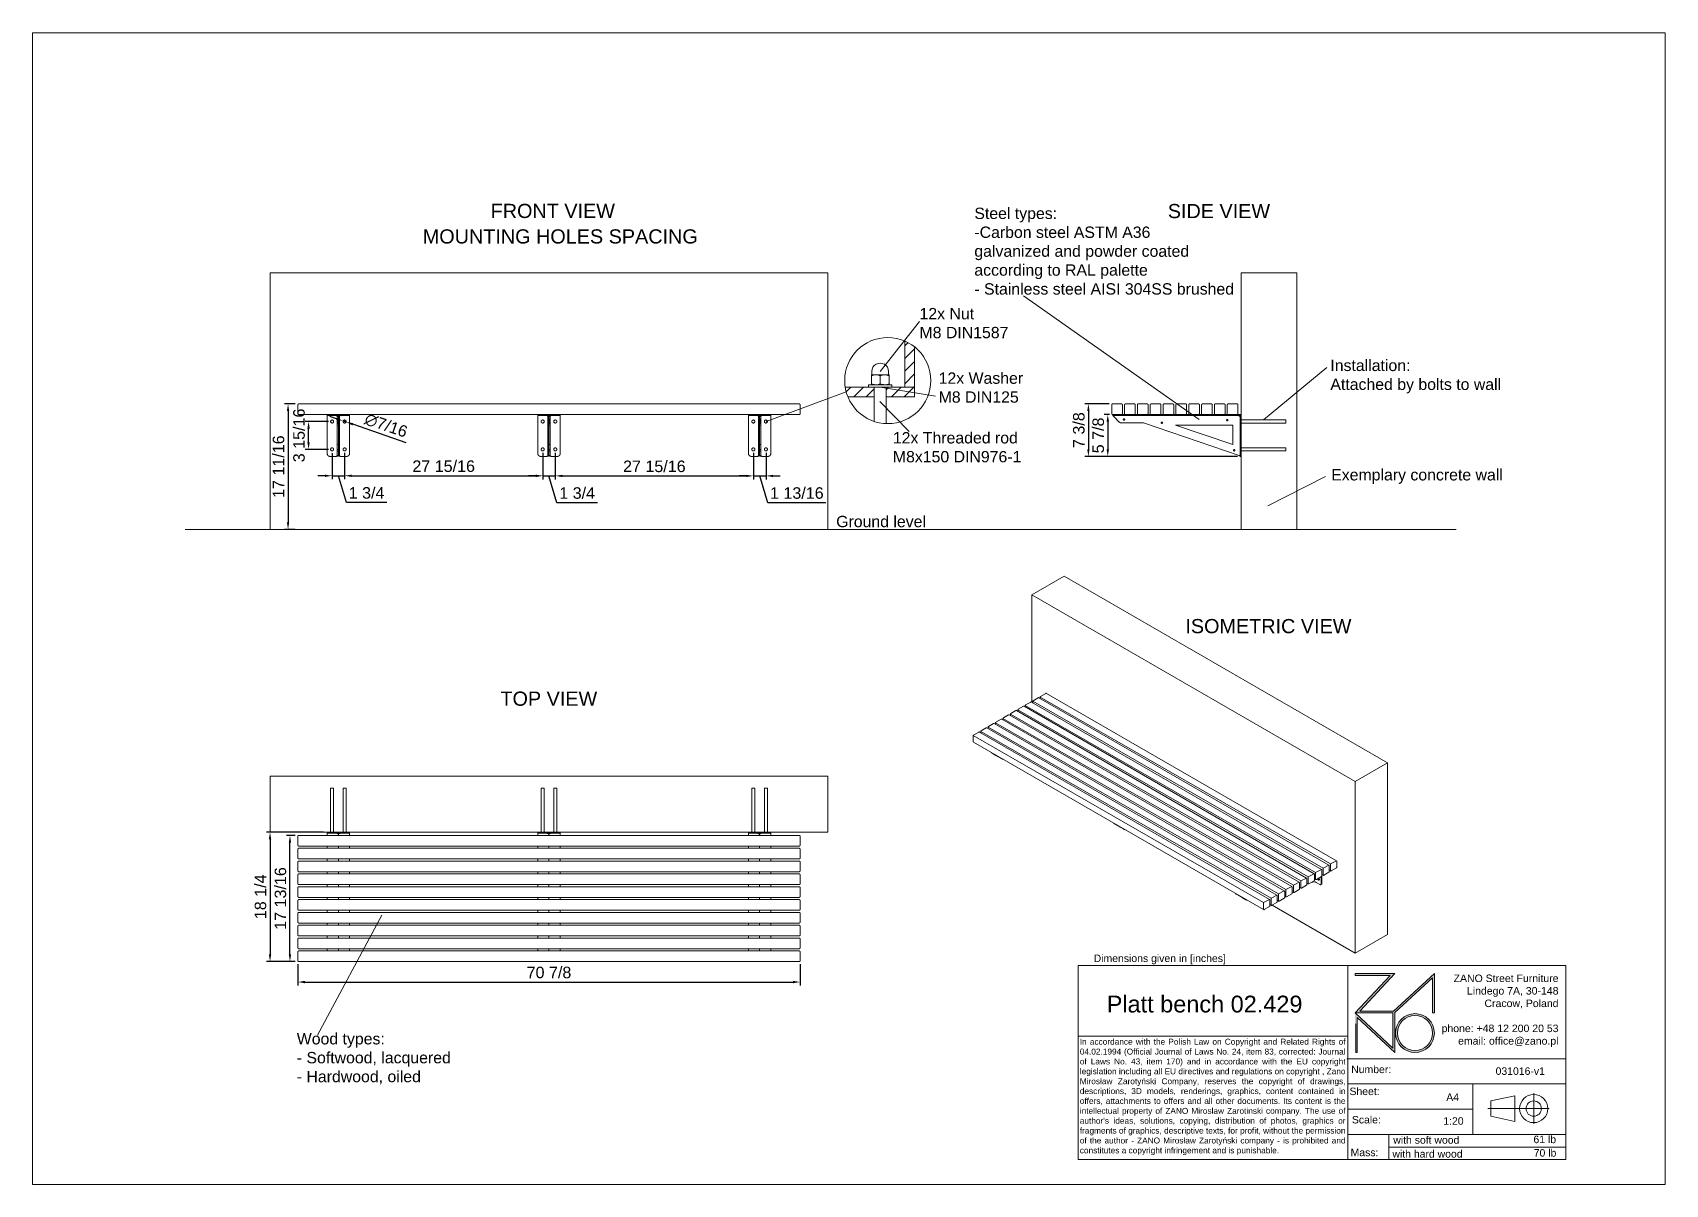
# Paper-space layout 'US' of a CAD drawing. Header units: inches. Extents: x -14.9 to -3.3, y -7.2 to 1.
# The model-space entities are those that its viewports show. They can reach past a viewport. Long polylines and large blocks are cut down to what shows.
import ezdxf

# ---------------------------------------------------------------- set-up
doc = ezdxf.new("R2010")
doc.units = ezdxf.units.IN
doc.linetypes.add('HIDDEN', pattern=[1.905, 1.27, -0.635])
for name, color, linetype, lineweight in [('ZANO_O', 10, 'Continuous', 0), ('ZANO_R', 7, 'Continuous', 0), ('ZANO_R_przerywana', 250, 'HIDDEN', 0), ('ZANO_W', 1, 'Continuous', 0)]:
    doc.layers.add(name, color=color, linetype=linetype, lineweight=lineweight)
doc.layers.add('ZANO_P', color=7, linetype='Continuous', lineweight=0, true_color=0xffffff)
doc.styles.get("Standard").update_dxf_attribs({"font": 'arial.ttf'})
doc.dimstyles.new('amerykanie', dxfattribs={"dimtxt": 50, "dimasz": 50, "dimexe": 0.5, "dimexo": 0.5, "dimgap": 1, "dimtad": 1, "dimdec": 0, "dimzin": 0, "dimlunit": 5, "dimtxsty": 'Standard', "dimcen": 0.09, "dimclrd": 1, "dimclre": 1, "dimclrt": 1, "dimazin": 0, "dimtfac": 1, "dimtdec": 0, "dimtmove": 0, "dimatfit": 3, "dimfxl": 1, "dimtzin": 0, "dimarcsym": 1})

psp = doc.layouts.new('US')

# ---------------------------------------------------------------- texts
at = {"layer": 'ZANO_O', "attachment_point": 1}
for s, insert, char_height, width in [('{\\fArial|b0|i0|c238|p34;FRONT VIEW}', (-11.634, -0.255), 0.1, 1.04774), ('\\pxql;Steel types:\\P-Carbon steel ASTM A36\\Pgalvanized and powder coated\\Paccording to RAL palette\\P- Stainless steel AISI 304SS brushed', (-8.221, -0.282), 0.08, 1.93979), ('{\\fArial|b0|i0|c238|p34;SIDE VIEW}', (-6.856, -0.256), 0.1, 1.0012), ('{\\fArial|b0|i0|c238|p34;MOUNTING HOLES SPACING}', (-12.113, -0.435), 0.1, 2.09064), ('12x Nut \\PM8 DIN1587', (-8.608, -0.99), 0.08, 0.89262), ('\\pxql;Installation:\\PAttached by bolts to wall', (-5.709, -1.355), 0.08, 1.81828), ('12x Washer \\PM8 DIN125', (-8.473, -1.445), 0.08, 0.85429), ('12x Threaded rod \\PM8x150 DIN976-1', (-8.796, -1.866), 0.08, 1.01516), ('\\pxql;Exemplary concrete wall', (-5.703, -2.127), 0.08, 1.68642), ('{\\fArial|b0|i0|c238|p34;Ground level}', (-9.196, -2.457), 0.08, 0.78457), ('{\\fArial|b0|i0|c238|p34;ISOMETRIC VIEW}', (-6.732, -3.185), 0.1, 1.49258), ('{\\fArial|b0|i0|c238|p34;TOP VIEW}', (-11.565, -3.697), 0.1, 0.86231), ('\\pxql;Wood types:\\P- Softwood, lacquered\\P- Hardwood, oiled', (-13.002, -6.107), 0.08, 1.37907)]:
    psp.add_mtext(s, dxfattribs=dict(at, insert=insert, char_height=char_height, width=width))
at = {"layer": 'ZANO_R', "attachment_point": 1}
for s, insert, char_height, width in [('{\\fArial|b0|i0|c238|p34;Dimensions given in [inches]}', (-7.379, -5.553), 0.05269, 1.79436), ('\\pxqr;{\\fArial|b0|i0|c238|p34;ZANO Street Furniture\\FARIALUNI.TTF|c238;\\P\\fArial|b0|i0|c238|p34;Lindego 7A, 30-148\\FARIALUNI.TTF|c238;\\P\\fArial|b0|i0|c238|p34;Cracow, Poland\\FARIALUNI.TTF|c238;\\P\\P\\fArial|b0|i0|c238|p34;phone: +48 12 200 20 53\\FARIALUNI.TTF|c238;\\P\\fArial|b0|i0|c238|p34;email: office@zano.pl}', (-5.149, -5.694), 0.05298, 1.04998), ('\\pxql;Platt bench 02.429^I', (-7.287, -5.843), 0.11856, 1.7443), ("\\pxqj;{\\fArial|b0|i0|c238|p34;In accordance with the Polish Law on Copyright and Related Rights of 04.02.1994 (Official Journal of Laws No. 24, item 83, corrected: Journal of Laws No. 43, item 170) and in accordance with the EU copyright legislation including all EU directives and regulations on copyright , Zano Mirosław Zarotyński Company, reserves the copyright of drawings, descriptions, 3D models, renderings, graphics, content contained in offers, attachments to offers and all other documents. Its content is the intellectual property of ZANO Miroslaw Zarotinski company. The use of author's ideas, solutions, copying, distribution of photos, graphics or fragments of graphics, descriptive texts, for profit, without the permission of the author - ZANO Mirosław Zarotyński company - is prohibited and constitutes a copyright infringement and is punishable.}", (-7.477, -6.147), 0.041822, 1.86937), ('{\\fArial|b0|i0|c238|p34;Number:}', (-5.562, -6.337), 0.05269, 0.35585), ('031016-v1', (-4.543, -6.349), 0.0527, 0.49653), ('{\\fArial|b0|i0|c238|p34;Sheet:}', (-5.574, -6.492), 0.05269, 254.32319), ('{\\fArial|b0|i0|c238|p34;A4}', (-4.891, -6.533), 0.05269, 0.18637), ('{\\fArial|b0|i0|c238|p34;Scale:}', (-5.557, -6.692), 0.05269, 254.32319), ('1:20', (-4.912, -6.701), 0.0527, 0.20756), ('{\\fArial|b0|i0|c238|p34;with soft wood}', (-5.265, -6.835), 0.05269, 1.21824), ('61 lb', (-4.276, -6.831), 0.0527, 0.22908), ('{\\fArial|b0|i0|c238|p34;Mass:}', (-5.566, -6.923), 0.05269, 254.32319), ('{\\fArial|b0|i0|c238|p34;with hard wood}', (-5.271, -6.933), 0.05269, 0.89713), ('70 lb', (-4.274, -6.926), 0.0527, 0.22731)]:
    psp.add_mtext(s, dxfattribs=dict(at, insert=insert, char_height=char_height, width=width))

msp = doc.modelspace()

# ---------------------------------------------------------------- blocks, each defined once
blk = doc.blocks.new('*D362')
at = {"layer": 'ZANO_W', "color": 1, "lineweight": -2}
for p, q in [((116.79, 79.61), (116.07, 79.61)), ((116.57, 78.61), (116.57, 74.7)), ((134.9, 73.7), (116.07, 73.7))]:
    blk.add_line(p, q, dxfattribs=at)
at = {"layer": 'ZANO_W', "color": 1}
for points in [[(116.74, 78.61), (116.41, 78.61), (116.57, 79.61)], [(116.41, 74.7), (116.74, 74.7), (116.57, 73.7)]]:
    blk.add_solid(points, dxfattribs=at)
at = {"layer": 'ZANO_W', "color": 1, "insert": (115.23, 76.66), "char_height": 1.625, "attachment_point": 5, "rotation": 90}
blk.add_mtext('5 7/8', dxfattribs=at)
blk = doc.blocks.new('*D363')
at = {"layer": 'ZANO_W', "color": 1, "lineweight": -2}
for p, q in [((116.75, 81.11), (113.33, 81.11)), ((113.83, 80.11), (113.83, 74.7)), ((134.9, 73.7), (113.33, 73.7))]:
    blk.add_line(p, q, dxfattribs=at)
at = {"layer": 'ZANO_W', "color": 1}
for points in [[(114, 80.11), (113.67, 80.11), (113.83, 81.11)], [(113.67, 74.7), (114, 74.7), (113.83, 73.7)]]:
    blk.add_solid(points, dxfattribs=at)
at = {"layer": 'ZANO_W', "color": 1, "insert": (112.49, 77.41), "char_height": 1.625, "attachment_point": 5, "rotation": 90}
blk.add_mtext('7 3/8', dxfattribs=at)
blk = doc.blocks.new('*D364')
at = {"layer": 'ZANO_W', "color": 1, "lineweight": -2}
for p, q in [((7.1, 74.17), (7.1, 70.47)), ((8.87, 74.17), (8.87, 70.47)), ((6.1, 70.97), (5.1, 70.97)), ((7.1, 70.97), (8.87, 70.97)), ((9.12, 67.19), (7.99, 70.97)), ((9.87, 70.97), (10.87, 70.97)), ((14.81, 67.19), (9.12, 67.19))]:
    blk.add_line(p, q, dxfattribs=at)
at = {"layer": 'ZANO_W', "color": 1}
for points in [[(6.1, 70.8), (6.1, 71.13), (7.1, 70.97)], [(9.87, 71.13), (9.87, 70.8), (8.87, 70.97)]]:
    blk.add_solid(points, dxfattribs=at)
at = {"layer": 'ZANO_W', "color": 1, "insert": (11.97, 68.54), "char_height": 1.625, "attachment_point": 5}
blk.add_mtext('1 3/4', dxfattribs=at)
blk = doc.blocks.new('*D365')
at = {"layer": 'ZANO_W', "color": 1, "lineweight": -2}
for p, q in [((8.87, 74.19), (8.87, 70.47)), ((36.83, 74.19), (36.83, 70.47)), ((9.87, 70.97), (35.83, 70.97))]:
    blk.add_line(p, q, dxfattribs=at)
at = {"layer": 'ZANO_W', "color": 1}
for points in [[(9.87, 71.13), (9.87, 70.8), (8.87, 70.97)], [(35.83, 70.8), (35.83, 71.13), (36.83, 70.97)]]:
    blk.add_solid(points, dxfattribs=at)
at = {"layer": 'ZANO_W', "color": 1, "insert": (22.85, 72.31), "char_height": 1.625, "attachment_point": 5}
blk.add_mtext('27 15/16', dxfattribs=at)
blk = doc.blocks.new('*D366')
at = {"layer": 'ZANO_W', "color": 1, "lineweight": -2}
for p, q in [((36.83, 74.17), (36.83, 70.45)), ((38.6, 74.17), (38.6, 70.45)), ((35.83, 70.95), (34.83, 70.95)), ((36.83, 70.95), (38.6, 70.95)), ((38.84, 67.17), (37.71, 70.95)), ((39.6, 70.95), (40.6, 70.95)), ((44.54, 67.17), (38.84, 67.17))]:
    blk.add_line(p, q, dxfattribs=at)
at = {"layer": 'ZANO_W', "color": 1}
for points in [[(35.83, 70.78), (35.83, 71.11), (36.83, 70.95)], [(39.6, 71.11), (39.6, 70.78), (38.6, 70.95)]]:
    blk.add_solid(points, dxfattribs=at)
at = {"layer": 'ZANO_W', "color": 1, "insert": (41.69, 68.52), "char_height": 1.625, "attachment_point": 5}
blk.add_mtext('1 3/4', dxfattribs=at)
blk = doc.blocks.new('*D367')
at = {"layer": 'ZANO_W', "color": 1, "lineweight": -2}
for p, q in [((38.6, 74.19), (38.6, 70.45)), ((66.55, 74.19), (66.55, 70.45)), ((39.6, 70.95), (65.55, 70.95))]:
    blk.add_line(p, q, dxfattribs=at)
at = {"layer": 'ZANO_W', "color": 1}
for points in [[(39.6, 71.11), (39.6, 70.78), (38.6, 70.95)], [(65.55, 70.78), (65.55, 71.11), (66.55, 70.95)]]:
    blk.add_solid(points, dxfattribs=at)
at = {"layer": 'ZANO_W', "color": 1, "insert": (52.58, 72.29), "char_height": 1.625, "attachment_point": 5}
blk.add_mtext('27 15/16', dxfattribs=at)
blk = doc.blocks.new('*D368')
at = {"layer": 'ZANO_W', "color": 1, "lineweight": -2}
for p, q in [((66.55, 74.17), (66.55, 70.45)), ((68.34, 74.19), (68.34, 70.45)), ((65.55, 70.95), (64.55, 70.95)), ((66.55, 70.95), (68.34, 70.95)), ((68.58, 67.17), (67.45, 70.95)), ((69.34, 70.95), (70.34, 70.95)), ((76.8, 67.17), (68.58, 67.17))]:
    blk.add_line(p, q, dxfattribs=at)
at = {"layer": 'ZANO_W', "color": 1}
for points in [[(65.55, 70.78), (65.55, 71.11), (66.55, 70.95)], [(69.34, 71.11), (69.34, 70.78), (68.34, 70.95)]]:
    blk.add_solid(points, dxfattribs=at)
at = {"layer": 'ZANO_W', "color": 1, "insert": (72.69, 68.52), "char_height": 1.625, "attachment_point": 5}
blk.add_mtext('1 13/16', dxfattribs=at)
blk = doc.blocks.new('*D369')
at = {"layer": 'ZANO_W', "color": 1, "lineweight": -2}
for p, q in [((7.72, 79.02), (6.78, 79.35)), ((8.67, 78.7), (9.08, 78.56)), ((17.57, 75.62), (10.02, 78.23))]:
    blk.add_line(p, q, dxfattribs=at)
at = {"layer": 'ZANO_W', "color": 1}
for points in [[(7.67, 78.87), (7.78, 79.18), (8.67, 78.7)], [(10.08, 78.39), (9.97, 78.07), (9.08, 78.56)]]:
    blk.add_solid(points, dxfattribs=at)
at = {"layer": 'ZANO_W', "color": 1, "insert": (14.72, 78.06), "char_height": 1.625, "attachment_point": 5, "rotation": 340.9287}
blk.add_mtext('∅7/16', dxfattribs=at)
blk = doc.blocks.new('*D370')
at = {"layer": 'ZANO_W', "color": 1, "lineweight": -2}
for p, q in [((5.91, 20.67), (-2.16, 20.67)), ((-1.66, 19.67), (-1.66, 3.41)), ((1.86, 2.41), (-2.16, 2.41))]:
    blk.add_line(p, q, dxfattribs=at)
at = {"layer": 'ZANO_W', "color": 1}
for points in [[(-1.49, 19.67), (-1.82, 19.67), (-1.66, 20.67)], [(-1.82, 3.41), (-1.49, 3.41), (-1.66, 2.41)]]:
    blk.add_solid(points, dxfattribs=at)
at = {"layer": 'ZANO_W', "color": 1, "insert": (-3, 11.54), "char_height": 1.625, "attachment_point": 5, "rotation": 90}
blk.add_mtext('18 1/4', dxfattribs=at)
blk = doc.blocks.new('*D371')
at = {"layer": 'ZANO_W', "color": 1, "lineweight": -2}
for p, q in [((2.28, 2.02), (2.28, -0.99)), ((73.15, 2.02), (73.15, -0.99)), ((3.28, -0.49), (72.15, -0.49))]:
    blk.add_line(p, q, dxfattribs=at)
at = {"layer": 'ZANO_W', "color": 1}
for points in [[(3.28, -0.32), (3.28, -0.66), (2.28, -0.49)], [(72.15, -0.66), (72.15, -0.32), (73.15, -0.49)]]:
    blk.add_solid(points, dxfattribs=at)
at = {"layer": 'ZANO_W', "color": 1, "insert": (37.71, 0.85), "char_height": 1.625, "attachment_point": 5}
blk.add_mtext('70 7/8', dxfattribs=at)
blk = doc.blocks.new('*D372')
at = {"layer": 'ZANO_W', "color": 1, "lineweight": -2}
for p, q in [((1.9, 20.2), (0.66, 20.2)), ((1.16, 3.4), (1.16, 19.2)), ((1.9, 2.4), (0.66, 2.4))]:
    blk.add_line(p, q, dxfattribs=at)
at = {"layer": 'ZANO_W', "color": 1}
for points in [[(1.32, 19.2), (0.99, 19.2), (1.16, 20.2)], [(0.99, 3.4), (1.32, 3.4), (1.16, 2.4)]]:
    blk.add_solid(points, dxfattribs=at)
at = {"layer": 'ZANO_W', "color": 1, "insert": (-0.18, 11.3), "char_height": 1.625, "attachment_point": 5, "rotation": 90}
blk.add_mtext('17 13/16', dxfattribs=at)
blk = doc.blocks.new('*D373')
at = {"layer": 'ZANO_W', "color": 1, "lineweight": -2}
for p, q in [((1.9, 81.11), (0.39, 81.11)), ((0.89, 80.11), (0.89, 64.39)), ((1.9, 63.39), (0.39, 63.39))]:
    blk.add_line(p, q, dxfattribs=at)
at = {"layer": 'ZANO_W', "color": 1}
for points in [[(1.05, 80.11), (0.72, 80.11), (0.89, 81.11)], [(0.72, 64.39), (1.05, 64.39), (0.89, 63.39)]]:
    blk.add_solid(points, dxfattribs=at)
at = {"layer": 'ZANO_W', "color": 1, "insert": (-0.45, 72.25), "char_height": 1.625, "attachment_point": 5, "rotation": 90}
blk.add_mtext('17 11/16', dxfattribs=at)
blk = doc.blocks.new('*D374')
at = {"layer": 'ZANO_W', "color": 1, "lineweight": -2}
for p, q in [((6.6, 78.63), (3.28, 78.63)), ((3.78, 75.69), (3.78, 77.63)), ((6.6, 74.69), (3.28, 74.69))]:
    blk.add_line(p, q, dxfattribs=at)
at = {"layer": 'ZANO_W', "color": 1}
for points in [[(3.95, 77.63), (3.62, 77.63), (3.78, 78.63)], [(3.62, 75.69), (3.95, 75.69), (3.78, 74.69)]]:
    blk.add_solid(points, dxfattribs=at)
at = {"layer": 'ZANO_W', "color": 1, "insert": (2.44, 76.66), "char_height": 1.625, "attachment_point": 5, "rotation": 90}
blk.add_mtext('3 15/16', dxfattribs=at)

# ---------------------------------------------------------------- dimensions: what is measured, and where the dimension line sits
at = {"layer": 'ZANO_W'}
for base, p1, p2, picture, middle in [((0.88541, 63.38996), (2.39824, 81.10649), (2.39824, 63.38996), '*D373', (-0.45481, 72.24822)), ((113.83457, 73.70492), (117.24964, 81.10649), (135.39925, 73.70492), '*D363', (112.4938, 77.4057)), ((116.57485, 73.70492), (117.28901, 79.61043), (135.39925, 73.70492), '*D362', (115.23464, 76.65767)), ((-1.65688, 2.41032), (6.41398, 20.6725), (2.36251, 2.41032), '*D370', (-2.99709, 11.54141)), ((1.15643, 20.20006), (2.39824, 2.40478), (2.39824, 20.20006), '*D372', (-0.18434, 11.30242))]:
    dim = msp.add_linear_dim(base=base, p1=p1, p2=p2, angle=90, dimstyle='amerykanie', override={"dimtxt": 1.625, "dimasz": 1, "dimgap": 0.5, "dimdec": 4, "dimaunit": 1, "dimadec": 1, "dimtdec": 4, "dimtmove": 1, "dimfrac": 2}, dxfattribs=at)
    dim.commit()
    dim.dimension.update_dxf_attribs({"geometry": picture, "text_midpoint": middle})
dim = msp.add_linear_dim(base=(3.78487, 78.62615), p1=(7.10298, 74.68916), p2=(7.10296, 78.62615), angle=90, dimstyle='amerykanie', override={"dimtxt": 1.625, "dimasz": 1, "dimgap": 0.5, "dimdec": 4, "dimaunit": 1, "dimadec": 1, "dimtdec": 4, "dimtmove": 1, "dimfrac": 2}, dxfattribs=at)
dim.commit()
dim.dimension.update_dxf_attribs({"geometry": '*D374', "text_midpoint": (3.78487, 76.65766), "dimtype": 160})
dim = msp.add_diameter_dim_2p(p1=(8.66996, 78.69691), p2=(9.07927, 78.5554), dimstyle='amerykanie', override={"dimtxt": 1.625, "dimasz": 1, "dimgap": 0.5, "dimdec": 4, "dimaunit": 1, "dimadec": 1, "dimtdec": 4, "dimtmove": 1, "dimfrac": 2}, dxfattribs=at)
dim.commit()
dim.dimension.update_dxf_attribs({"geometry": '*D369', "text_midpoint": (14.72098, 78.05994)})
for base, p1, p2, picture, middle in [((8.874614, 70.966606), (7.102961, 74.669485), (8.874614, 74.669485), '*D364', (9.620477, 68.535074)), ((36.82735, 70.96661), (8.87461, 74.68917), (36.82735, 74.68918), '*D365', (22.85098, 72.30682)), ((38.599023, 70.946921), (36.827369, 74.669485), (38.599023, 74.669485), '*D366', (39.344886, 68.515389)), ((66.55178, 70.94692), (38.599, 74.68918), (66.55178, 74.68918), '*D367', (52.57539, 72.28713)), ((68.34312, 70.94692), (66.55178, 74.66948), (68.34312, 74.68917), '*D368', (69.07914, 68.51539)), ((73.14627, -0.49154), (2.28013, 2.52289), (73.14627, 2.52289), '*D371', (37.7132, 0.84867))]:
    dim = msp.add_linear_dim(base=base, p1=p1, p2=p2, dimstyle='amerykanie', override={"dimtxt": 1.625, "dimasz": 1, "dimgap": 0.5, "dimdec": 4, "dimaunit": 1, "dimadec": 1, "dimtdec": 4, "dimtmove": 1, "dimfrac": 2}, dxfattribs=at)
    dim.commit()
    dim.dimension.update_dxf_attribs({"geometry": picture, "text_midpoint": middle})

# ---------------------------------------------------------------- linework, layer by layer
at = {"layer": 'ZANO_R'}
for p, q in [((-1.65688, 99.61043), (77.08327, 99.61043)), ((-1.65688, 63.38996), (-1.65688, 99.61043)), ((77.08327, 63.38996), (77.08327, 99.61043)), ((143.27342, 99.61043), (135.3994, 99.61043)), ((135.3994, 63.38996), (135.3994, 99.61043)), ((143.27342, 63.38996), (143.27342, 99.61043)), ((87.91, 89.99601), (87.91, 83.4725)), ((87.91, 89.2841), (88.3909, 89.765)), ((87.91, 87.5093), (89.29344, 88.89274)), ((89.29344, 89.17292), (89.29344, 83.4725)), ((83.27549, 85.686), (83.27549, 85.23639)), ((85.62733, 85.23639), (85.62733, 85.686)), ((87.91, 85.73449), (89.29344, 87.11793)), ((87.91, 83.95969), (89.29344, 85.34313)), ((79.51165, 83.47561), (83.62135, 83.4725)), ((79.65486, 82.80376), (80.32655, 83.47545)), ((80.71497, 82.08907), (82.09977, 83.47387)), ((82.48977, 82.08907), (83.62135, 83.22064)), ((82.79128, 83.81836), (82.79128, 83.47251)), ((86.11153, 83.81836), (82.79128, 83.81836)), ((86.11153, 83.47251), (82.79128, 83.47251)), ((83.20631, 85.09059), (83.20631, 85.2018)), ((83.82886, 85.2018), (83.20631, 85.2018)), ((83.20631, 85.09059), (83.51131, 85.17128)), ((83.20631, 85.09059), (83.20631, 83.92957)), ((83.20631, 83.81836), (83.20631, 83.92957)), ((83.51131, 85.17128), (83.82886, 85.2018)), ((83.62135, 82.08907), (83.62135, 83.4725)), ((83.62135, 83.4725), (83.62135, 78.62928)), ((85.07395, 85.2018), (83.82886, 85.2018)), ((84.14641, 83.84889), (83.82886, 83.81836)), ((84.45141, 83.92957), (84.14641, 83.84889)), ((84.45141, 85.09059), (84.75641, 85.17128)), ((84.45141, 85.09059), (84.45141, 83.92957)), ((84.75641, 85.17128), (85.07395, 85.2018)), ((85.6965, 85.2018), (85.07395, 85.2018)), ((85.39149, 83.84889), (85.07395, 83.81836)), ((85.28147, 82.08907), (85.28147, 83.4725)), ((85.28147, 83.4725), (89.29344, 83.4725)), ((85.28147, 83.4725), (85.28147, 78.32983)), ((85.28147, 83.10596), (85.64801, 83.4725)), ((85.6965, 83.92957), (85.39149, 83.84889)), ((85.6965, 85.09059), (85.6965, 85.2018)), ((85.6965, 85.09059), (85.6965, 83.92957)), ((85.6965, 83.81836), (85.6965, 83.92957)), ((86.03938, 82.08907), (87.42282, 83.4725)), ((86.11153, 83.47251), (86.11153, 83.81836)), ((87.81418, 82.08907), (89.19762, 83.4725)), ((89.29344, 83.4725), (87.91, 83.4725)), ((89.19762, 83.4725), (89.29344, 83.56832)), ((2.28013, 80.98838), (2.28019, 80.99241)), ((2.28013, 80.98838), (2.28013, 79.72854)), ((2.28019, 80.99241), (2.2804, 80.99644)), ((2.2804, 80.99644), (2.28075, 81.00046)), ((2.28075, 81.00046), (2.28123, 81.00446)), ((2.28123, 81.00446), (2.28184, 81.00845)), ((2.28184, 81.00845), (2.2826, 81.01241)), ((2.2826, 81.01241), (2.28348, 81.01635)), ((2.28348, 81.01635), (2.28451, 81.02025)), ((2.28451, 81.02025), (2.28566, 81.02411)), ((2.28566, 81.02411), (2.28695, 81.02793)), ((2.28695, 81.02793), (2.28836, 81.03171)), ((2.28836, 81.03171), (2.2899, 81.03544)), ((2.2899, 81.03544), (2.29157, 81.03911)), ((2.29157, 81.03911), (2.29337, 81.04272)), ((2.29337, 81.04272), (2.29528, 81.04627)), ((2.29528, 81.04627), (2.29732, 81.04975)), ((2.29732, 81.04975), (2.29947, 81.05316)), ((2.29947, 81.05316), (2.30174, 81.05649)), ((2.30174, 81.05649), (2.30413, 81.05975)), ((2.30413, 81.05975), (2.30662, 81.06292)), ((2.30662, 81.06292), (2.30922, 81.066)), ((2.30922, 81.066), (2.31192, 81.069)), ((2.31192, 81.069), (2.31472, 81.0719)), ((2.31472, 81.0719), (2.31762, 81.0747)), ((2.31762, 81.0747), (2.32061, 81.0774)), ((2.32061, 81.0774), (2.3237, 81.08)), ((2.3237, 81.08), (2.32687, 81.08249)), ((2.32687, 81.08249), (2.33012, 81.08487)), ((2.33012, 81.08487), (2.33346, 81.08714)), ((2.33346, 81.08714), (2.33687, 81.0893)), ((2.33687, 81.0893), (2.34035, 81.09133)), ((2.34035, 81.09133), (2.3439, 81.09325)), ((2.3439, 81.09325), (2.34751, 81.09504)), ((2.34751, 81.09504), (2.35118, 81.09671)), ((2.35118, 81.09671), (2.35491, 81.09826)), ((2.35491, 81.09826), (2.35868, 81.09967)), ((2.35868, 81.09967), (2.36251, 81.10096)), ((2.36251, 81.10096), (2.36637, 81.10211)), ((2.36637, 81.10211), (2.37027, 81.10313)), ((2.37027, 81.10313), (2.37421, 81.10402)), ((2.37421, 81.10402), (2.37817, 81.10477)), ((2.37817, 81.10477), (2.38215, 81.10539)), ((2.38215, 81.10539), (2.38616, 81.10587)), ((2.38616, 81.10587), (2.39018, 81.10622)), ((2.39018, 81.10622), (2.3942, 81.10642)), ((2.3942, 81.10642), (2.39824, 81.10649)), ((2.39824, 81.10649), (73.02816, 81.10649)), ((73.02816, 81.10649), (73.03219, 81.10642)), ((73.03219, 81.10642), (73.03622, 81.10622)), ((73.03622, 81.10622), (73.04023, 81.10587)), ((73.04023, 81.10587), (73.04424, 81.10539)), ((73.04424, 81.10539), (73.04822, 81.10477)), ((73.04822, 81.10477), (73.05219, 81.10402)), ((73.05219, 81.10402), (73.05612, 81.10313)), ((73.05612, 81.10313), (73.06002, 81.10211)), ((73.06002, 81.10211), (73.06389, 81.10096)), ((73.06389, 81.10096), (73.06771, 81.09967)), ((73.06771, 81.09967), (73.07149, 81.09826)), ((73.07149, 81.09826), (73.07521, 81.09671)), ((73.07521, 81.09671), (73.07888, 81.09504)), ((73.07888, 81.09504), (73.08249, 81.09325)), ((73.08249, 81.09325), (73.08604, 81.09133)), ((73.08604, 81.09133), (73.08952, 81.0893)), ((73.08952, 81.0893), (73.09293, 81.08714)), ((73.09293, 81.08714), (73.09627, 81.08487)), ((73.09627, 81.08487), (73.09952, 81.08249)), ((73.09952, 81.08249), (73.10269, 81.08)), ((73.10269, 81.08), (73.10578, 81.0774)), ((73.10578, 81.0774), (73.10877, 81.0747)), ((73.10877, 81.0747), (73.11167, 81.0719)), ((73.11167, 81.0719), (73.11448, 81.069)), ((73.11448, 81.069), (73.11718, 81.066)), ((73.11718, 81.066), (73.11978, 81.06292)), ((73.11978, 81.06292), (73.12227, 81.05975)), ((73.12227, 81.05975), (73.12465, 81.05649)), ((73.12465, 81.05649), (73.12692, 81.05316)), ((73.12692, 81.05316), (73.12907, 81.04975)), ((73.12907, 81.04975), (73.13111, 81.04627)), ((73.13111, 81.04627), (73.13302, 81.04272)), ((73.13302, 81.04272), (73.13482, 81.03911)), ((73.13482, 81.03911), (73.13649, 81.03544)), ((73.13649, 81.03544), (73.13803, 81.03171)), ((73.13803, 81.03171), (73.13945, 81.02793)), ((73.13945, 81.02793), (73.14073, 81.02411)), ((73.14073, 81.02411), (73.14189, 81.02025)), ((73.14189, 81.02025), (73.14291, 81.01635)), ((73.14291, 81.01635), (73.1438, 81.01241)), ((73.1438, 81.01241), (73.14455, 81.00845)), ((73.14455, 81.00845), (73.14517, 81.00446)), ((73.14517, 81.00446), (73.14565, 81.00046)), ((73.14565, 81.00046), (73.14599, 80.99644)), ((73.14599, 80.99644), (73.1462, 80.99241)), ((73.1462, 80.99241), (73.14627, 80.98838)), ((73.14627, 80.98838), (73.14627, 79.72854)), ((83.62135, 82.08907), (79.87156, 82.08907)), ((89.29344, 82.08907), (85.28147, 82.08907)), ((117.1316, 80.99241), (117.13153, 80.98838)), ((117.13153, 80.98838), (117.13153, 79.72854)), ((117.1318, 80.99644), (117.1316, 80.99241)), ((117.13215, 81.00046), (117.1318, 80.99644)), ((117.13263, 81.00446), (117.13215, 81.00046)), ((117.13325, 81.00845), (117.13263, 81.00446)), ((117.134, 81.01241), (117.13325, 81.00845)), ((117.13489, 81.01635), (117.134, 81.01241)), ((117.13591, 81.02025), (117.13489, 81.01635)), ((117.13706, 81.02411), (117.13591, 81.02025)), ((117.13835, 81.02793), (117.13706, 81.02411)), ((117.13976, 81.03171), (117.13835, 81.02793)), ((117.14131, 81.03544), (117.13976, 81.03171)), ((117.14298, 81.03911), (117.14131, 81.03544)), ((117.14477, 81.04272), (117.14298, 81.03911)), ((117.14669, 81.04627), (117.14477, 81.04272)), ((117.14872, 81.04975), (117.14669, 81.04627)), ((117.15088, 81.05316), (117.14872, 81.04975)), ((117.15315, 81.05649), (117.15088, 81.05316)), ((117.15553, 81.05975), (117.15315, 81.05649)), ((117.15802, 81.06292), (117.15553, 81.05975)), ((117.16062, 81.066), (117.15802, 81.06292)), ((117.16332, 81.069), (117.16062, 81.066)), ((117.16612, 81.0719), (117.16332, 81.069)), ((117.16902, 81.0747), (117.16612, 81.0719)), ((117.17202, 81.0774), (117.16902, 81.0747)), ((117.1751, 81.08), (117.17202, 81.0774)), ((117.17827, 81.08249), (117.1751, 81.08)), ((117.18153, 81.08487), (117.17827, 81.08249)), ((117.18486, 81.08714), (117.18153, 81.08487)), ((117.18827, 81.0893), (117.18486, 81.08714)), ((117.19175, 81.09133), (117.18827, 81.0893)), ((117.1953, 81.09325), (117.19175, 81.09133)), ((117.19891, 81.09504), (117.1953, 81.09325)), ((117.20258, 81.09671), (117.19891, 81.09504)), ((117.20631, 81.09826), (117.20258, 81.09671)), ((117.21009, 81.09967), (117.20631, 81.09826)), ((117.21391, 81.10096), (117.21009, 81.09967)), ((117.21777, 81.10211), (117.21391, 81.10096)), ((117.22168, 81.10313), (117.21777, 81.10211)), ((117.22561, 81.10402), (117.22168, 81.10313)), ((117.22957, 81.10477), (117.22561, 81.10402)), ((117.23356, 81.10539), (117.22957, 81.10477)), ((117.23756, 81.10587), (117.23356, 81.10539)), ((117.24158, 81.10622), (117.23756, 81.10587)), ((117.24561, 81.10642), (117.24158, 81.10622)), ((117.24964, 81.10649), (117.24561, 81.10642)), ((118.50948, 81.10649), (117.24964, 81.10649)), ((118.51351, 81.10642), (118.50948, 81.10649)), ((118.51754, 81.10622), (118.51351, 81.10642)), ((118.52156, 81.10587), (118.51754, 81.10622)), ((118.52556, 81.10539), (118.52156, 81.10587)), ((118.52955, 81.10477), (118.52556, 81.10539)), ((118.53351, 81.10402), (118.52955, 81.10477)), ((118.53745, 81.10313), (118.53351, 81.10402)), ((118.54135, 81.10211), (118.53745, 81.10313)), ((118.54521, 81.10096), (118.54135, 81.10211)), ((118.54903, 81.09967), (118.54521, 81.10096)), ((118.55281, 81.09826), (118.54903, 81.09967)), ((118.55654, 81.09671), (118.55281, 81.09826)), ((118.56021, 81.09504), (118.55654, 81.09671)), ((118.56382, 81.09325), (118.56021, 81.09504)), ((118.56737, 81.09133), (118.56382, 81.09325)), ((118.57085, 81.0893), (118.56737, 81.09133)), ((118.57426, 81.08714), (118.57085, 81.0893)), ((118.57759, 81.08487), (118.57426, 81.08714)), ((118.58085, 81.08249), (118.57759, 81.08487)), ((118.58402, 81.08), (118.58085, 81.08249)), ((118.5871, 81.0774), (118.58402, 81.08)), ((118.5901, 81.0747), (118.5871, 81.0774)), ((118.593, 81.0719), (118.5901, 81.0747)), ((118.5958, 81.069), (118.593, 81.0719)), ((118.5985, 81.066), (118.5958, 81.069)), ((118.6011, 81.06292), (118.5985, 81.066)), ((118.60359, 81.05975), (118.6011, 81.06292)), ((118.60597, 81.05649), (118.60359, 81.05975)), ((118.60824, 81.05316), (118.60597, 81.05649)), ((118.6104, 81.04975), (118.60824, 81.05316)), ((118.61243, 81.04627), (118.6104, 81.04975)), ((118.61435, 81.04272), (118.61243, 81.04627)), ((118.61614, 81.03911), (118.61435, 81.04272)), ((118.61781, 81.03544), (118.61614, 81.03911)), ((118.61936, 81.03171), (118.61781, 81.03544)), ((118.62077, 81.02793), (118.61936, 81.03171)), ((118.62206, 81.02411), (118.62077, 81.02793)), ((118.62321, 81.02025), (118.62206, 81.02411)), ((118.62423, 81.01635), (118.62321, 81.02025)), ((118.62512, 81.01241), (118.62423, 81.01635)), ((118.62587, 81.00845), (118.62512, 81.01241)), ((118.62649, 81.00446), (118.62587, 81.00845)), ((118.62697, 81.00046), (118.62649, 81.00446)), ((118.62732, 80.99644), (118.62697, 81.00046)), ((118.62752, 80.99241), (118.62732, 80.99644)), ((118.62759, 80.98838), (118.62752, 80.99241)), ((118.62759, 79.72854), (118.62759, 80.98838)), ((118.94262, 80.99241), (118.94255, 80.98838)), ((118.94255, 80.98838), (118.94255, 79.72854)), ((118.94283, 80.99644), (118.94262, 80.99241)), ((118.94317, 81.00046), (118.94283, 80.99644)), ((118.94365, 81.00446), (118.94317, 81.00046)), ((118.94427, 81.00845), (118.94365, 81.00446)), ((118.94502, 81.01241), (118.94427, 81.00845)), ((118.94591, 81.01635), (118.94502, 81.01241)), ((118.94693, 81.02025), (118.94591, 81.01635)), ((118.94809, 81.02411), (118.94693, 81.02025)), ((118.94937, 81.02793), (118.94809, 81.02411)), ((118.95079, 81.03171), (118.94937, 81.02793)), ((118.95233, 81.03544), (118.95079, 81.03171)), ((118.954, 81.03911), (118.95233, 81.03544)), ((118.95579, 81.04272), (118.954, 81.03911)), ((118.95771, 81.04627), (118.95579, 81.04272)), ((118.95975, 81.04975), (118.95771, 81.04627)), ((118.9619, 81.05316), (118.95975, 81.04975)), ((118.96417, 81.05649), (118.9619, 81.05316)), ((118.96655, 81.05975), (118.96417, 81.05649)), ((118.96904, 81.06292), (118.96655, 81.05975)), ((118.97164, 81.066), (118.96904, 81.06292)), ((118.97434, 81.069), (118.97164, 81.066)), ((118.97715, 81.0719), (118.97434, 81.069)), ((118.98005, 81.0747), (118.97715, 81.0719)), ((118.98304, 81.0774), (118.98005, 81.0747)), ((118.98613, 81.08), (118.98304, 81.0774)), ((118.9893, 81.08249), (118.98613, 81.08)), ((118.99255, 81.08487), (118.9893, 81.08249)), ((118.99589, 81.08714), (118.99255, 81.08487)), ((118.99929, 81.0893), (118.99589, 81.08714)), ((119.00278, 81.09133), (118.99929, 81.0893)), ((119.00632, 81.09325), (119.00278, 81.09133)), ((119.00994, 81.09504), (119.00632, 81.09325)), ((119.01361, 81.09671), (119.00994, 81.09504)), ((119.01733, 81.09826), (119.01361, 81.09671)), ((119.02111, 81.09967), (119.01733, 81.09826)), ((119.02493, 81.10096), (119.02111, 81.09967)), ((119.0288, 81.10211), (119.02493, 81.10096)), ((119.0327, 81.10313), (119.0288, 81.10211)), ((119.03663, 81.10402), (119.0327, 81.10313)), ((119.04059, 81.10477), (119.03663, 81.10402)), ((119.04458, 81.10539), (119.04059, 81.10477)), ((119.04858, 81.10587), (119.04458, 81.10539)), ((119.0526, 81.10622), (119.04858, 81.10587)), ((119.05663, 81.10642), (119.0526, 81.10622)), ((119.06066, 81.10649), (119.05663, 81.10642)), ((120.32051, 81.10649), (119.06066, 81.10649)), ((120.32454, 81.10642), (120.32051, 81.10649)), ((120.32857, 81.10622), (120.32454, 81.10642)), ((120.33258, 81.10587), (120.32857, 81.10622)), ((120.33659, 81.10539), (120.33258, 81.10587)), ((120.34057, 81.10477), (120.33659, 81.10539)), ((120.34454, 81.10402), (120.34057, 81.10477)), ((120.34847, 81.10313), (120.34454, 81.10402)), ((120.35237, 81.10211), (120.34847, 81.10313)), ((120.35624, 81.10096), (120.35237, 81.10211)), ((120.36006, 81.09967), (120.35624, 81.10096)), ((120.36383, 81.09826), (120.36006, 81.09967)), ((120.36756, 81.09671), (120.36383, 81.09826)), ((120.37123, 81.09504), (120.36756, 81.09671)), ((120.37484, 81.09325), (120.37123, 81.09504)), ((120.37839, 81.09133), (120.37484, 81.09325)), ((120.38187, 81.0893), (120.37839, 81.09133)), ((120.38528, 81.08714), (120.38187, 81.0893)), ((120.38862, 81.08487), (120.38528, 81.08714)), ((120.39187, 81.08249), (120.38862, 81.08487)), ((120.39504, 81.08), (120.39187, 81.08249)), ((120.39813, 81.0774), (120.39504, 81.08)), ((120.40112, 81.0747), (120.39813, 81.0774)), ((120.40402, 81.0719), (120.40112, 81.0747)), ((120.40682, 81.069), (120.40402, 81.0719)), ((120.40953, 81.066), (120.40682, 81.069)), ((120.41212, 81.06292), (120.40953, 81.066)), ((120.41462, 81.05975), (120.41212, 81.06292)), ((120.417, 81.05649), (120.41462, 81.05975)), ((120.41927, 81.05316), (120.417, 81.05649)), ((120.42142, 81.04975), (120.41927, 81.05316)), ((120.42346, 81.04627), (120.42142, 81.04975)), ((120.42537, 81.04272), (120.42346, 81.04627)), ((120.42717, 81.03911), (120.42537, 81.04272)), ((120.42884, 81.03544), (120.42717, 81.03911)), ((120.43038, 81.03171), (120.42884, 81.03544)), ((120.4318, 81.02793), (120.43038, 81.03171)), ((120.43308, 81.02411), (120.4318, 81.02793)), ((120.43424, 81.02025), (120.43308, 81.02411)), ((120.43526, 81.01635), (120.43424, 81.02025)), ((120.43615, 81.01241), (120.43526, 81.01635)), ((120.4369, 81.00845), (120.43615, 81.01241)), ((120.43752, 81.00446), (120.4369, 81.00845)), ((120.438, 81.00046), (120.43752, 81.00446)), ((120.43834, 80.99644), (120.438, 81.00046)), ((120.43855, 80.99241), (120.43834, 80.99644)), ((120.43862, 80.98838), (120.43855, 80.99241)), ((120.43862, 79.72854), (120.43862, 80.98838)), ((120.75365, 80.99241), (120.75358, 80.98838)), ((120.75358, 80.98838), (120.75358, 79.72854)), ((120.75385, 80.99644), (120.75365, 80.99241)), ((120.7542, 81.00046), (120.75385, 80.99644)), ((120.75468, 81.00446), (120.7542, 81.00046)), ((120.75529, 81.00845), (120.75468, 81.00446)), ((120.75605, 81.01241), (120.75529, 81.00845)), ((120.75693, 81.01635), (120.75605, 81.01241)), ((120.75796, 81.02025), (120.75693, 81.01635)), ((120.75911, 81.02411), (120.75796, 81.02025)), ((120.7604, 81.02793), (120.75911, 81.02411)), ((120.76181, 81.03171), (120.7604, 81.02793)), ((120.76335, 81.03544), (120.76181, 81.03171)), ((120.76502, 81.03911), (120.76335, 81.03544)), ((120.76682, 81.04272), (120.76502, 81.03911)), ((120.76873, 81.04627), (120.76682, 81.04272)), ((120.77077, 81.04975), (120.76873, 81.04627)), ((120.77292, 81.05316), (120.77077, 81.04975)), ((120.77519, 81.05649), (120.77292, 81.05316)), ((120.77758, 81.05975), (120.77519, 81.05649)), ((120.78007, 81.06292), (120.77758, 81.05975)), ((120.78267, 81.066), (120.78007, 81.06292)), ((120.78537, 81.069), (120.78267, 81.066)), ((120.78817, 81.0719), (120.78537, 81.069)), ((120.79107, 81.0747), (120.78817, 81.0719)), ((120.79406, 81.0774), (120.79107, 81.0747)), ((120.79715, 81.08), (120.79406, 81.0774)), ((120.80032, 81.08249), (120.79715, 81.08)), ((120.80357, 81.08487), (120.80032, 81.08249)), ((120.80691, 81.08714), (120.80357, 81.08487)), ((120.81032, 81.0893), (120.80691, 81.08714)), ((120.8138, 81.09133), (120.81032, 81.0893)), ((120.81735, 81.09325), (120.8138, 81.09133)), ((120.82096, 81.09504), (120.81735, 81.09325)), ((120.82463, 81.09671), (120.82096, 81.09504)), ((120.82836, 81.09826), (120.82463, 81.09671)), ((120.83213, 81.09967), (120.82836, 81.09826)), ((120.83596, 81.10096), (120.83213, 81.09967)), ((120.83982, 81.10211), (120.83596, 81.10096)), ((120.84372, 81.10313), (120.83982, 81.10211)), ((120.84766, 81.10402), (120.84372, 81.10313)), ((120.85162, 81.10477), (120.84766, 81.10402)), ((120.8556, 81.10539), (120.85162, 81.10477)), ((120.85961, 81.10587), (120.8556, 81.10539)), ((120.86363, 81.10622), (120.85961, 81.10587)), ((120.86765, 81.10642), (120.86363, 81.10622)), ((120.87169, 81.10649), (120.86765, 81.10642)), ((122.13153, 81.10649), (120.87169, 81.10649)), ((122.13556, 81.10642), (122.13153, 81.10649)), ((122.13959, 81.10622), (122.13556, 81.10642)), ((122.14361, 81.10587), (122.13959, 81.10622)), ((122.14761, 81.10539), (122.14361, 81.10587)), ((122.1516, 81.10477), (122.14761, 81.10539)), ((122.15556, 81.10402), (122.1516, 81.10477)), ((122.15949, 81.10313), (122.15556, 81.10402)), ((122.16339, 81.10211), (122.15949, 81.10313)), ((122.16726, 81.10096), (122.16339, 81.10211)), ((122.17108, 81.09967), (122.16726, 81.10096)), ((122.17486, 81.09826), (122.17108, 81.09967)), ((122.17858, 81.09671), (122.17486, 81.09826)), ((122.18226, 81.09504), (122.17858, 81.09671)), ((122.18587, 81.09325), (122.18226, 81.09504)), ((122.18942, 81.09133), (122.18587, 81.09325)), ((122.1929, 81.0893), (122.18942, 81.09133)), ((122.19631, 81.08714), (122.1929, 81.0893)), ((122.19964, 81.08487), (122.19631, 81.08714)), ((122.2029, 81.08249), (122.19964, 81.08487)), ((122.20607, 81.08), (122.2029, 81.08249)), ((122.20915, 81.0774), (122.20607, 81.08)), ((122.21215, 81.0747), (122.20915, 81.0774)), ((122.21505, 81.0719), (122.21215, 81.0747)), ((122.21785, 81.069), (122.21505, 81.0719)), ((122.22055, 81.066), (122.21785, 81.069)), ((122.22315, 81.06292), (122.22055, 81.066)), ((122.22564, 81.05975), (122.22315, 81.06292)), ((122.22802, 81.05649), (122.22564, 81.05975)), ((122.23029, 81.05316), (122.22802, 81.05649)), ((122.23244, 81.04975), (122.23029, 81.05316)), ((122.23448, 81.04627), (122.23244, 81.04975)), ((122.2364, 81.04272), (122.23448, 81.04627)), ((122.23819, 81.03911), (122.2364, 81.04272)), ((122.23986, 81.03544), (122.23819, 81.03911)), ((122.2414, 81.03171), (122.23986, 81.03544)), ((122.24282, 81.02793), (122.2414, 81.03171)), ((122.24411, 81.02411), (122.24282, 81.02793)), ((122.24526, 81.02025), (122.24411, 81.02411)), ((122.24628, 81.01635), (122.24526, 81.02025)), ((122.24717, 81.01241), (122.24628, 81.01635)), ((122.24792, 81.00845), (122.24717, 81.01241)), ((122.24854, 81.00446), (122.24792, 81.00845)), ((122.24902, 81.00046), (122.24854, 81.00446)), ((122.24936, 80.99644), (122.24902, 81.00046)), ((122.24957, 80.99241), (122.24936, 80.99644)), ((122.24964, 80.98838), (122.24957, 80.99241)), ((122.24964, 79.72854), (122.24964, 80.98838)), ((122.56467, 80.99241), (122.5646, 80.98838)), ((122.5646, 80.98838), (122.5646, 79.72854)), ((122.56488, 80.99644), (122.56467, 80.99241)), ((122.56522, 81.00046), (122.56488, 80.99644)), ((122.5657, 81.00446), (122.56522, 81.00046)), ((122.56632, 81.00845), (122.5657, 81.00446)), ((122.56707, 81.01241), (122.56632, 81.00845)), ((122.56796, 81.01635), (122.56707, 81.01241)), ((122.56898, 81.02025), (122.56796, 81.01635)), ((122.57013, 81.02411), (122.56898, 81.02025)), ((122.57142, 81.02793), (122.57013, 81.02411)), ((122.57283, 81.03171), (122.57142, 81.02793)), ((122.57438, 81.03544), (122.57283, 81.03171)), ((122.57605, 81.03911), (122.57438, 81.03544)), ((122.57784, 81.04272), (122.57605, 81.03911)), ((122.57976, 81.04627), (122.57784, 81.04272)), ((122.58179, 81.04975), (122.57976, 81.04627)), ((122.58395, 81.05316), (122.58179, 81.04975)), ((122.58622, 81.05649), (122.58395, 81.05316)), ((122.5886, 81.05975), (122.58622, 81.05649)), ((122.59109, 81.06292), (122.5886, 81.05975)), ((122.59369, 81.066), (122.59109, 81.06292)), ((122.59639, 81.069), (122.59369, 81.066)), ((122.59919, 81.0719), (122.59639, 81.069)), ((122.60209, 81.0747), (122.59919, 81.0719)), ((122.60509, 81.0774), (122.60209, 81.0747)), ((122.60817, 81.08), (122.60509, 81.0774)), ((122.61134, 81.08249), (122.60817, 81.08)), ((122.6146, 81.08487), (122.61134, 81.08249)), ((122.61793, 81.08714), (122.6146, 81.08487)), ((122.62134, 81.0893), (122.61793, 81.08714)), ((122.62482, 81.09133), (122.62134, 81.0893)), ((122.62837, 81.09325), (122.62482, 81.09133)), ((122.63198, 81.09504), (122.62837, 81.09325)), ((122.63565, 81.09671), (122.63198, 81.09504)), ((122.63938, 81.09826), (122.63565, 81.09671)), ((122.64316, 81.09967), (122.63938, 81.09826)), ((122.64698, 81.10096), (122.64316, 81.09967)), ((122.65084, 81.10211), (122.64698, 81.10096)), ((122.65475, 81.10313), (122.65084, 81.10211)), ((122.65868, 81.10402), (122.65475, 81.10313)), ((122.66264, 81.10477), (122.65868, 81.10402)), ((122.66663, 81.10539), (122.66264, 81.10477)), ((122.67063, 81.10587), (122.66663, 81.10539)), ((122.67465, 81.10622), (122.67063, 81.10587)), ((122.67868, 81.10642), (122.67465, 81.10622)), ((122.68271, 81.10649), (122.67868, 81.10642)), ((123.94255, 81.10649), (122.68271, 81.10649)), ((123.94659, 81.10642), (123.94255, 81.10649)), ((123.95061, 81.10622), (123.94659, 81.10642)), ((123.95463, 81.10587), (123.95061, 81.10622)), ((123.95864, 81.10539), (123.95463, 81.10587)), ((123.96262, 81.10477), (123.95864, 81.10539)), ((123.96658, 81.10402), (123.96262, 81.10477)), ((123.97052, 81.10313), (123.96658, 81.10402)), ((123.97442, 81.10211), (123.97052, 81.10313)), ((123.97828, 81.10096), (123.97442, 81.10211)), ((123.98211, 81.09967), (123.97828, 81.10096)), ((123.98588, 81.09826), (123.98211, 81.09967)), ((123.98961, 81.09671), (123.98588, 81.09826)), ((123.99328, 81.09504), (123.98961, 81.09671)), ((123.99689, 81.09325), (123.99328, 81.09504)), ((124.00044, 81.09133), (123.99689, 81.09325)), ((124.00392, 81.0893), (124.00044, 81.09133)), ((124.00733, 81.08714), (124.00392, 81.0893)), ((124.01066, 81.08487), (124.00733, 81.08714)), ((124.01392, 81.08249), (124.01066, 81.08487)), ((124.01709, 81.08), (124.01392, 81.08249)), ((124.02018, 81.0774), (124.01709, 81.08)), ((124.02317, 81.0747), (124.02018, 81.0774)), ((124.02607, 81.0719), (124.02317, 81.0747)), ((124.02887, 81.069), (124.02607, 81.0719)), ((124.03157, 81.066), (124.02887, 81.069)), ((124.03417, 81.06292), (124.03157, 81.066)), ((124.03666, 81.05975), (124.03417, 81.06292)), ((124.03905, 81.05649), (124.03666, 81.05975)), ((124.04131, 81.05316), (124.03905, 81.05649)), ((124.04347, 81.04975), (124.04131, 81.05316)), ((124.0455, 81.04627), (124.04347, 81.04975)), ((124.04742, 81.04272), (124.0455, 81.04627)), ((124.04922, 81.03911), (124.04742, 81.04272)), ((124.05088, 81.03544), (124.04922, 81.03911)), ((124.05243, 81.03171), (124.05088, 81.03544)), ((124.05384, 81.02793), (124.05243, 81.03171)), ((124.05513, 81.02411), (124.05384, 81.02793)), ((124.05628, 81.02025), (124.05513, 81.02411)), ((124.0573, 81.01635), (124.05628, 81.02025)), ((124.05819, 81.01241), (124.0573, 81.01635)), ((124.05895, 81.00845), (124.05819, 81.01241)), ((124.05956, 81.00446), (124.05895, 81.00845)), ((124.06004, 81.00046), (124.05956, 81.00446)), ((124.06039, 80.99644), (124.06004, 81.00046)), ((124.06059, 80.99241), (124.06039, 80.99644)), ((124.06066, 80.98838), (124.06059, 80.99241)), ((124.06066, 79.72854), (124.06066, 80.98838)), ((124.37569, 80.99241), (124.37562, 80.98838)), ((124.37562, 80.98838), (124.37562, 79.72854)), ((124.3759, 80.99644), (124.37569, 80.99241)), ((124.37624, 81.00046), (124.3759, 80.99644)), ((124.37672, 81.00446), (124.37624, 81.00046)), ((124.37734, 81.00845), (124.37672, 81.00446)), ((124.37809, 81.01241), (124.37734, 81.00845)), ((124.37898, 81.01635), (124.37809, 81.01241)), ((124.38, 81.02025), (124.37898, 81.01635)), ((124.38116, 81.02411), (124.38, 81.02025)), ((124.38244, 81.02793), (124.38116, 81.02411)), ((124.38386, 81.03171), (124.38244, 81.02793)), ((124.3854, 81.03544), (124.38386, 81.03171)), ((124.38707, 81.03911), (124.3854, 81.03544)), ((124.38887, 81.04272), (124.38707, 81.03911)), ((124.39078, 81.04627), (124.38887, 81.04272)), ((124.39282, 81.04975), (124.39078, 81.04627)), ((124.39497, 81.05316), (124.39282, 81.04975)), ((124.39724, 81.05649), (124.39497, 81.05316)), ((124.39962, 81.05975), (124.39724, 81.05649)), ((124.40211, 81.06292), (124.39962, 81.05975)), ((124.40471, 81.066), (124.40211, 81.06292)), ((124.40741, 81.069), (124.40471, 81.066)), ((124.41022, 81.0719), (124.40741, 81.069)), ((124.41312, 81.0747), (124.41022, 81.0719)), ((124.41611, 81.0774), (124.41312, 81.0747)), ((124.4192, 81.08), (124.41611, 81.0774)), ((124.42237, 81.08249), (124.4192, 81.08)), ((124.42562, 81.08487), (124.42237, 81.08249)), ((124.42896, 81.08714), (124.42562, 81.08487)), ((124.43237, 81.0893), (124.42896, 81.08714)), ((124.43585, 81.09133), (124.43237, 81.0893)), ((124.4394, 81.09325), (124.43585, 81.09133)), ((124.44301, 81.09504), (124.4394, 81.09325)), ((124.44668, 81.09671), (124.44301, 81.09504)), ((124.4504, 81.09826), (124.44668, 81.09671)), ((124.45418, 81.09967), (124.4504, 81.09826)), ((124.458, 81.10096), (124.45418, 81.09967)), ((124.46187, 81.10211), (124.458, 81.10096)), ((124.46577, 81.10313), (124.46187, 81.10211)), ((124.4697, 81.10402), (124.46577, 81.10313)), ((124.47367, 81.10477), (124.4697, 81.10402)), ((124.47765, 81.10539), (124.47367, 81.10477)), ((124.48166, 81.10587), (124.47765, 81.10539)), ((124.48567, 81.10622), (124.48166, 81.10587)), ((124.4897, 81.10642), (124.48567, 81.10622)), ((124.49373, 81.10649), (124.4897, 81.10642)), ((125.75358, 81.10649), (124.49373, 81.10649)), ((125.75761, 81.10642), (125.75358, 81.10649)), ((125.76164, 81.10622), (125.75761, 81.10642)), ((125.76565, 81.10587), (125.76164, 81.10622)), ((125.76966, 81.10539), (125.76565, 81.10587)), ((125.77364, 81.10477), (125.76966, 81.10539)), ((125.77761, 81.10402), (125.77364, 81.10477)), ((125.78154, 81.10313), (125.77761, 81.10402)), ((125.78544, 81.10211), (125.78154, 81.10313)), ((125.78931, 81.10096), (125.78544, 81.10211)), ((125.79313, 81.09967), (125.78931, 81.10096)), ((125.79691, 81.09826), (125.79313, 81.09967)), ((125.80063, 81.09671), (125.79691, 81.09826)), ((125.8043, 81.09504), (125.80063, 81.09671)), ((125.80791, 81.09325), (125.8043, 81.09504)), ((125.81146, 81.09133), (125.80791, 81.09325)), ((125.81494, 81.0893), (125.81146, 81.09133)), ((125.81835, 81.08714), (125.81494, 81.0893)), ((125.82169, 81.08487), (125.81835, 81.08714)), ((125.82494, 81.08249), (125.82169, 81.08487)), ((125.82811, 81.08), (125.82494, 81.08249)), ((125.8312, 81.0774), (125.82811, 81.08)), ((125.83419, 81.0747), (125.8312, 81.0774)), ((125.83709, 81.0719), (125.83419, 81.0747)), ((125.8399, 81.069), (125.83709, 81.0719)), ((125.8426, 81.066), (125.8399, 81.069)), ((125.8452, 81.06292), (125.8426, 81.066)), ((125.84769, 81.05975), (125.8452, 81.06292)), ((125.85007, 81.05649), (125.84769, 81.05975)), ((125.85234, 81.05316), (125.85007, 81.05649)), ((125.85449, 81.04975), (125.85234, 81.05316)), ((125.85653, 81.04627), (125.85449, 81.04975)), ((125.85844, 81.04272), (125.85653, 81.04627)), ((125.86024, 81.03911), (125.85844, 81.04272)), ((125.86191, 81.03544), (125.86024, 81.03911)), ((125.86345, 81.03171), (125.86191, 81.03544)), ((125.86487, 81.02793), (125.86345, 81.03171)), ((125.86615, 81.02411), (125.86487, 81.02793)), ((125.86731, 81.02025), (125.86615, 81.02411)), ((125.86833, 81.01635), (125.86731, 81.02025)), ((125.86922, 81.01241), (125.86833, 81.01635)), ((125.86997, 81.00845), (125.86922, 81.01241)), ((125.87059, 81.00446), (125.86997, 81.00845)), ((125.87107, 81.00046), (125.87059, 81.00446)), ((125.87141, 80.99644), (125.87107, 81.00046)), ((125.87162, 80.99241), (125.87141, 80.99644)), ((125.87169, 80.98838), (125.87162, 80.99241)), ((125.87169, 79.72854), (125.87169, 80.98838)), ((126.18672, 80.99241), (126.18665, 80.98838)), ((126.18665, 80.98838), (126.18665, 79.72854)), ((126.18692, 80.99644), (126.18672, 80.99241)), ((126.18727, 81.00046), (126.18692, 80.99644)), ((126.18775, 81.00446), (126.18727, 81.00046)), ((126.18836, 81.00845), (126.18775, 81.00446)), ((126.18912, 81.01241), (126.18836, 81.00845)), ((126.19001, 81.01635), (126.18912, 81.01241)), ((126.19103, 81.02025), (126.19001, 81.01635)), ((126.19218, 81.02411), (126.19103, 81.02025)), ((126.19347, 81.02793), (126.19218, 81.02411)), ((126.19488, 81.03171), (126.19347, 81.02793)), ((126.19643, 81.03544), (126.19488, 81.03171)), ((126.1981, 81.03911), (126.19643, 81.03544)), ((126.19989, 81.04272), (126.1981, 81.03911)), ((126.20181, 81.04627), (126.19989, 81.04272)), ((126.20384, 81.04975), (126.20181, 81.04627)), ((126.206, 81.05316), (126.20384, 81.04975)), ((126.20826, 81.05649), (126.206, 81.05316)), ((126.21065, 81.05975), (126.20826, 81.05649)), ((126.21314, 81.06292), (126.21065, 81.05975)), ((126.21574, 81.066), (126.21314, 81.06292)), ((126.21844, 81.069), (126.21574, 81.066)), ((126.22124, 81.0719), (126.21844, 81.069)), ((126.22414, 81.0747), (126.22124, 81.0719)), ((126.22713, 81.0774), (126.22414, 81.0747)), ((126.23022, 81.08), (126.22713, 81.0774)), ((126.23339, 81.08249), (126.23022, 81.08)), ((126.23665, 81.08487), (126.23339, 81.08249)), ((126.23998, 81.08714), (126.23665, 81.08487)), ((126.24339, 81.0893), (126.23998, 81.08714)), ((126.24687, 81.09133), (126.24339, 81.0893)), ((126.25042, 81.09325), (126.24687, 81.09133)), ((126.25403, 81.09504), (126.25042, 81.09325)), ((126.2577, 81.09671), (126.25403, 81.09504)), ((126.26143, 81.09826), (126.2577, 81.09671)), ((126.2652, 81.09967), (126.26143, 81.09826)), ((126.26903, 81.10096), (126.2652, 81.09967)), ((126.27289, 81.10211), (126.26903, 81.10096)), ((126.27679, 81.10313), (126.27289, 81.10211)), ((126.28073, 81.10402), (126.27679, 81.10313)), ((126.28469, 81.10477), (126.28073, 81.10402)), ((126.28867, 81.10539), (126.28469, 81.10477)), ((126.29268, 81.10587), (126.28867, 81.10539)), ((126.2967, 81.10622), (126.29268, 81.10587)), ((126.30072, 81.10642), (126.2967, 81.10622)), ((126.30476, 81.10649), (126.30072, 81.10642)), ((127.5646, 81.10649), (126.30476, 81.10649)), ((127.56863, 81.10642), (127.5646, 81.10649)), ((127.57266, 81.10622), (127.56863, 81.10642)), ((127.57668, 81.10587), (127.57266, 81.10622)), ((127.58068, 81.10539), (127.57668, 81.10587)), ((127.58467, 81.10477), (127.58068, 81.10539)), ((127.58863, 81.10402), (127.58467, 81.10477)), ((127.59256, 81.10313), (127.58863, 81.10402)), ((127.59647, 81.10211), (127.59256, 81.10313)), ((127.60033, 81.10096), (127.59647, 81.10211)), ((127.60415, 81.09967), (127.60033, 81.10096)), ((127.60793, 81.09826), (127.60415, 81.09967)), ((127.61166, 81.09671), (127.60793, 81.09826)), ((127.61533, 81.09504), (127.61166, 81.09671)), ((127.61894, 81.09325), (127.61533, 81.09504)), ((127.62249, 81.09133), (127.61894, 81.09325)), ((127.62597, 81.0893), (127.62249, 81.09133)), ((127.62938, 81.08714), (127.62597, 81.0893)), ((127.63271, 81.08487), (127.62938, 81.08714)), ((127.63597, 81.08249), (127.63271, 81.08487)), ((127.63914, 81.08), (127.63597, 81.08249)), ((127.64222, 81.0774), (127.63914, 81.08)), ((127.64522, 81.0747), (127.64222, 81.0774)), ((127.64812, 81.0719), (127.64522, 81.0747)), ((127.65092, 81.069), (127.64812, 81.0719)), ((127.65362, 81.066), (127.65092, 81.069)), ((127.65622, 81.06292), (127.65362, 81.066)), ((127.65871, 81.05975), (127.65622, 81.06292)), ((127.66109, 81.05649), (127.65871, 81.05975)), ((127.66336, 81.05316), (127.66109, 81.05649)), ((127.66552, 81.04975), (127.66336, 81.05316)), ((127.66755, 81.04627), (127.66552, 81.04975)), ((127.66947, 81.04272), (127.66755, 81.04627)), ((127.67126, 81.03911), (127.66947, 81.04272)), ((127.67293, 81.03544), (127.67126, 81.03911)), ((127.67448, 81.03171), (127.67293, 81.03544)), ((127.67589, 81.02793), (127.67448, 81.03171)), ((127.67718, 81.02411), (127.67589, 81.02793)), ((127.67833, 81.02025), (127.67718, 81.02411)), ((127.67935, 81.01635), (127.67833, 81.02025)), ((127.68024, 81.01241), (127.67935, 81.01635)), ((127.68099, 81.00845), (127.68024, 81.01241)), ((127.68161, 81.00446), (127.68099, 81.00845)), ((127.68209, 81.00046), (127.68161, 81.00446)), ((127.68243, 80.99644), (127.68209, 81.00046)), ((127.68264, 80.99241), (127.68243, 80.99644)), ((127.68271, 80.98838), (127.68264, 80.99241)), ((127.68271, 79.72854), (127.68271, 80.98838)), ((127.99774, 80.99241), (127.99767, 80.98838)), ((127.99767, 80.98838), (127.99767, 79.72854)), ((127.99795, 80.99644), (127.99774, 80.99241)), ((127.99829, 81.00046), (127.99795, 80.99644)), ((127.99877, 81.00446), (127.99829, 81.00046)), ((127.99939, 81.00845), (127.99877, 81.00446)), ((128.00014, 81.01241), (127.99939, 81.00845)), ((128.00103, 81.01635), (128.00014, 81.01241)), ((128.00205, 81.02025), (128.00103, 81.01635)), ((128.0032, 81.02411), (128.00205, 81.02025)), ((128.00449, 81.02793), (128.0032, 81.02411)), ((128.00591, 81.03171), (128.00449, 81.02793)), ((128.00745, 81.03544), (128.00591, 81.03171)), ((128.00912, 81.03911), (128.00745, 81.03544)), ((128.01091, 81.04272), (128.00912, 81.03911)), ((128.01283, 81.04627), (128.01091, 81.04272)), ((128.01487, 81.04975), (128.01283, 81.04627)), ((128.01702, 81.05316), (128.01487, 81.04975)), ((128.01929, 81.05649), (128.01702, 81.05316)), ((128.02167, 81.05975), (128.01929, 81.05649)), ((128.02416, 81.06292), (128.02167, 81.05975)), ((128.02676, 81.066), (128.02416, 81.06292)), ((128.02946, 81.069), (128.02676, 81.066)), ((128.03226, 81.0719), (128.02946, 81.069)), ((128.03516, 81.0747), (128.03226, 81.0719)), ((128.03816, 81.0774), (128.03516, 81.0747)), ((128.04124, 81.08), (128.03816, 81.0774)), ((128.04441, 81.08249), (128.04124, 81.08)), ((128.04767, 81.08487), (128.04441, 81.08249)), ((128.051, 81.08714), (128.04767, 81.08487)), ((128.05441, 81.0893), (128.051, 81.08714)), ((128.05789, 81.09133), (128.05441, 81.0893)), ((128.06144, 81.09325), (128.05789, 81.09133)), ((128.06505, 81.09504), (128.06144, 81.09325)), ((128.06873, 81.09671), (128.06505, 81.09504)), ((128.07245, 81.09826), (128.06873, 81.09671)), ((128.07623, 81.09967), (128.07245, 81.09826)), ((128.08005, 81.10096), (128.07623, 81.09967)), ((128.08392, 81.10211), (128.08005, 81.10096)), ((128.08782, 81.10313), (128.08392, 81.10211)), ((128.09175, 81.10402), (128.08782, 81.10313)), ((128.09571, 81.10477), (128.09175, 81.10402)), ((128.0997, 81.10539), (128.09571, 81.10477)), ((128.1037, 81.10587), (128.0997, 81.10539)), ((128.10772, 81.10622), (128.1037, 81.10587)), ((128.11175, 81.10642), (128.10772, 81.10622)), ((128.11578, 81.10649), (128.11175, 81.10642)), ((129.37562, 81.10649), (128.11578, 81.10649)), ((129.37966, 81.10642), (129.37562, 81.10649)), ((129.38368, 81.10622), (129.37966, 81.10642)), ((129.3877, 81.10587), (129.38368, 81.10622)), ((129.39171, 81.10539), (129.3877, 81.10587)), ((129.39569, 81.10477), (129.39171, 81.10539)), ((129.39965, 81.10402), (129.39569, 81.10477)), ((129.40359, 81.10313), (129.39965, 81.10402)), ((129.40749, 81.10211), (129.40359, 81.10313)), ((129.41135, 81.10096), (129.40749, 81.10211)), ((129.41518, 81.09967), (129.41135, 81.10096)), ((129.41895, 81.09826), (129.41518, 81.09967)), ((129.42268, 81.09671), (129.41895, 81.09826)), ((129.42635, 81.09504), (129.42268, 81.09671)), ((129.42996, 81.09325), (129.42635, 81.09504)), ((129.43351, 81.09133), (129.42996, 81.09325)), ((129.43699, 81.0893), (129.43351, 81.09133)), ((129.4404, 81.08714), (129.43699, 81.0893)), ((129.44374, 81.08487), (129.4404, 81.08714)), ((129.44699, 81.08249), (129.44374, 81.08487)), ((129.45016, 81.08), (129.44699, 81.08249)), ((129.45325, 81.0774), (129.45016, 81.08)), ((129.45624, 81.0747), (129.45325, 81.0774)), ((129.45914, 81.0719), (129.45624, 81.0747)), ((129.46194, 81.069), (129.45914, 81.0719)), ((129.46464, 81.066), (129.46194, 81.069)), ((129.46724, 81.06292), (129.46464, 81.066)), ((129.46973, 81.05975), (129.46724, 81.06292)), ((129.47212, 81.05649), (129.46973, 81.05975)), ((129.47439, 81.05316), (129.47212, 81.05649)), ((129.47654, 81.04975), (129.47439, 81.05316)), ((129.47858, 81.04627), (129.47654, 81.04975)), ((129.48049, 81.04272), (129.47858, 81.04627)), ((129.48229, 81.03911), (129.48049, 81.04272)), ((129.48396, 81.03544), (129.48229, 81.03911)), ((129.4855, 81.03171), (129.48396, 81.03544)), ((129.48691, 81.02793), (129.4855, 81.03171)), ((129.4882, 81.02411), (129.48691, 81.02793)), ((129.48935, 81.02025), (129.4882, 81.02411)), ((129.49038, 81.01635), (129.48935, 81.02025)), ((129.49126, 81.01241), (129.49038, 81.01635)), ((129.49202, 81.00845), (129.49126, 81.01241)), ((129.49263, 81.00446), (129.49202, 81.00845)), ((129.49311, 81.00046), (129.49263, 81.00446)), ((129.49346, 80.99644), (129.49311, 81.00046)), ((129.49366, 80.99241), (129.49346, 80.99644)), ((129.49373, 80.98838), (129.49366, 80.99241)), ((129.49373, 79.72854), (129.49373, 80.98838)), ((129.80876, 80.99241), (129.80869, 80.98838)), ((129.80869, 80.98838), (129.80869, 79.72854)), ((129.80897, 80.99644), (129.80876, 80.99241)), ((129.80931, 81.00046), (129.80897, 80.99644)), ((129.80979, 81.00446), (129.80931, 81.00046)), ((129.81041, 81.00845), (129.80979, 81.00446)), ((129.81116, 81.01241), (129.81041, 81.00845)), ((129.81205, 81.01635), (129.81116, 81.01241)), ((129.81307, 81.02025), (129.81205, 81.01635)), ((129.81423, 81.02411), (129.81307, 81.02025)), ((129.81551, 81.02793), (129.81423, 81.02411)), ((129.81693, 81.03171), (129.81551, 81.02793)), ((129.81847, 81.03544), (129.81693, 81.03171)), ((129.82014, 81.03911), (129.81847, 81.03544)), ((129.82194, 81.04272), (129.82014, 81.03911)), ((129.82385, 81.04627), (129.82194, 81.04272)), ((129.82589, 81.04975), (129.82385, 81.04627)), ((129.82804, 81.05316), (129.82589, 81.04975)), ((129.83031, 81.05649), (129.82804, 81.05316)), ((129.83269, 81.05975), (129.83031, 81.05649)), ((129.83519, 81.06292), (129.83269, 81.05975)), ((129.83778, 81.066), (129.83519, 81.06292)), ((129.84049, 81.069), (129.83778, 81.066)), ((129.84329, 81.0719), (129.84049, 81.069)), ((129.84619, 81.0747), (129.84329, 81.0719)), ((129.84918, 81.0774), (129.84619, 81.0747)), ((129.85227, 81.08), (129.84918, 81.0774)), ((129.85544, 81.08249), (129.85227, 81.08)), ((129.85869, 81.08487), (129.85544, 81.08249)), ((129.86203, 81.08714), (129.85869, 81.08487)), ((129.86544, 81.0893), (129.86203, 81.08714)), ((129.86892, 81.09133), (129.86544, 81.0893)), ((129.87247, 81.09325), (129.86892, 81.09133)), ((129.87608, 81.09504), (129.87247, 81.09325)), ((129.87975, 81.09671), (129.87608, 81.09504)), ((129.88348, 81.09826), (129.87975, 81.09671)), ((129.88725, 81.09967), (129.88348, 81.09826)), ((129.89107, 81.10096), (129.88725, 81.09967)), ((129.89494, 81.10211), (129.89107, 81.10096)), ((129.89884, 81.10313), (129.89494, 81.10211)), ((129.90277, 81.10402), (129.89884, 81.10313)), ((129.90674, 81.10477), (129.90277, 81.10402)), ((129.91072, 81.10539), (129.90674, 81.10477)), ((129.91473, 81.10587), (129.91072, 81.10539)), ((129.91874, 81.10622), (129.91473, 81.10587)), ((129.92277, 81.10642), (129.91874, 81.10622)), ((129.9268, 81.10649), (129.92277, 81.10642)), ((131.18665, 81.10649), (129.9268, 81.10649)), ((131.19068, 81.10642), (131.18665, 81.10649)), ((131.19471, 81.10622), (131.19068, 81.10642)), ((131.19873, 81.10587), (131.19471, 81.10622)), ((131.20273, 81.10539), (131.19873, 81.10587)), ((131.20672, 81.10477), (131.20273, 81.10539)), ((131.21068, 81.10402), (131.20672, 81.10477)), ((131.21461, 81.10313), (131.21068, 81.10402)), ((131.21851, 81.10211), (131.21461, 81.10313)), ((131.22238, 81.10096), (131.21851, 81.10211)), ((131.2262, 81.09967), (131.22238, 81.10096)), ((131.22998, 81.09826), (131.2262, 81.09967)), ((131.2337, 81.09671), (131.22998, 81.09826)), ((131.23737, 81.09504), (131.2337, 81.09671)), ((131.24099, 81.09325), (131.23737, 81.09504)), ((131.24453, 81.09133), (131.24099, 81.09325)), ((131.24802, 81.0893), (131.24453, 81.09133)), ((131.25142, 81.08714), (131.24802, 81.0893)), ((131.25476, 81.08487), (131.25142, 81.08714)), ((131.25801, 81.08249), (131.25476, 81.08487)), ((131.26118, 81.08), (131.25801, 81.08249)), ((131.26427, 81.0774), (131.26118, 81.08)), ((131.26726, 81.0747), (131.26427, 81.0774)), ((131.27016, 81.0719), (131.26726, 81.0747)), ((131.27297, 81.069), (131.27016, 81.0719)), ((131.27567, 81.066), (131.27297, 81.069)), ((131.27827, 81.06292), (131.27567, 81.066)), ((131.28076, 81.05975), (131.27827, 81.06292)), ((131.28314, 81.05649), (131.28076, 81.05975)), ((131.28541, 81.05316), (131.28314, 81.05649)), ((131.28756, 81.04975), (131.28541, 81.05316)), ((131.2896, 81.04627), (131.28756, 81.04975)), ((131.29152, 81.04272), (131.2896, 81.04627)), ((131.29331, 81.03911), (131.29152, 81.04272)), ((131.29498, 81.03544), (131.29331, 81.03911)), ((131.29652, 81.03171), (131.29498, 81.03544)), ((131.29794, 81.02793), (131.29652, 81.03171)), ((131.29922, 81.02411), (131.29794, 81.02793)), ((131.30038, 81.02025), (131.29922, 81.02411)), ((131.3014, 81.01635), (131.30038, 81.02025)), ((131.30229, 81.01241), (131.3014, 81.01635)), ((131.30304, 81.00845), (131.30229, 81.01241)), ((131.30366, 81.00446), (131.30304, 81.00845)), ((131.30414, 81.00046), (131.30366, 81.00446)), ((131.30448, 80.99644), (131.30414, 81.00046)), ((131.30469, 80.99241), (131.30448, 80.99644)), ((131.30476, 80.98838), (131.30469, 80.99241)), ((131.30476, 79.72854), (131.30476, 80.98838)), ((131.61979, 80.99241), (131.61972, 80.98838)), ((131.61972, 80.98838), (131.61972, 79.72854)), ((131.61999, 80.99644), (131.61979, 80.99241)), ((131.62034, 81.00046), (131.61999, 80.99644)), ((131.62082, 81.00446), (131.62034, 81.00046)), ((131.62144, 81.00845), (131.62082, 81.00446)), ((131.62219, 81.01241), (131.62144, 81.00845)), ((131.62308, 81.01635), (131.62219, 81.01241)), ((131.6241, 81.02025), (131.62308, 81.01635)), ((131.62525, 81.02411), (131.6241, 81.02025)), ((131.62654, 81.02793), (131.62525, 81.02411)), ((131.62795, 81.03171), (131.62654, 81.02793)), ((131.6295, 81.03544), (131.62795, 81.03171)), ((131.63117, 81.03911), (131.6295, 81.03544)), ((131.63296, 81.04272), (131.63117, 81.03911)), ((131.63488, 81.04627), (131.63296, 81.04272)), ((131.63691, 81.04975), (131.63488, 81.04627)), ((131.63907, 81.05316), (131.63691, 81.04975)), ((131.64134, 81.05649), (131.63907, 81.05316)), ((131.64372, 81.05975), (131.64134, 81.05649)), ((131.64621, 81.06292), (131.64372, 81.05975)), ((131.64881, 81.066), (131.64621, 81.06292)), ((131.65151, 81.069), (131.64881, 81.066)), ((131.65431, 81.0719), (131.65151, 81.069)), ((131.65721, 81.0747), (131.65431, 81.0719)), ((131.66021, 81.0774), (131.65721, 81.0747)), ((131.66329, 81.08), (131.66021, 81.0774)), ((131.66646, 81.08249), (131.66329, 81.08)), ((131.66972, 81.08487), (131.66646, 81.08249)), ((131.67305, 81.08714), (131.66972, 81.08487)), ((131.67646, 81.0893), (131.67305, 81.08714)), ((131.67994, 81.09133), (131.67646, 81.0893)), ((131.68349, 81.09325), (131.67994, 81.09133)), ((131.6871, 81.09504), (131.68349, 81.09325)), ((131.69077, 81.09671), (131.6871, 81.09504)), ((131.6945, 81.09826), (131.69077, 81.09671)), ((131.69828, 81.09967), (131.6945, 81.09826)), ((131.7021, 81.10096), (131.69828, 81.09967)), ((131.70596, 81.10211), (131.7021, 81.10096)), ((131.70986, 81.10313), (131.70596, 81.10211)), ((131.7138, 81.10402), (131.70986, 81.10313)), ((131.71776, 81.10477), (131.7138, 81.10402)), ((131.72175, 81.10539), (131.71776, 81.10477)), ((131.72575, 81.10587), (131.72175, 81.10539)), ((131.72977, 81.10622), (131.72575, 81.10587)), ((131.7338, 81.10642), (131.72977, 81.10622)), ((131.73783, 81.10649), (131.7338, 81.10642)), ((132.99767, 81.10649), (131.73783, 81.10649)), ((133.0017, 81.10642), (132.99767, 81.10649)), ((133.00573, 81.10622), (133.0017, 81.10642)), ((133.00975, 81.10587), (133.00573, 81.10622)), ((133.01375, 81.10539), (133.00975, 81.10587)), ((133.01774, 81.10477), (133.01375, 81.10539)), ((133.0217, 81.10402), (133.01774, 81.10477)), ((133.02563, 81.10313), (133.0217, 81.10402)), ((133.02954, 81.10211), (133.02563, 81.10313)), ((133.0334, 81.10096), (133.02954, 81.10211)), ((133.03722, 81.09967), (133.0334, 81.10096)), ((133.041, 81.09826), (133.03722, 81.09967)), ((133.04473, 81.09671), (133.041, 81.09826)), ((133.0484, 81.09504), (133.04473, 81.09671)), ((133.05201, 81.09325), (133.0484, 81.09504)), ((133.05556, 81.09133), (133.05201, 81.09325)), ((133.05904, 81.0893), (133.05556, 81.09133)), ((133.06245, 81.08714), (133.05904, 81.0893)), ((133.06578, 81.08487), (133.06245, 81.08714)), ((133.06904, 81.08249), (133.06578, 81.08487)), ((133.07221, 81.08), (133.06904, 81.08249)), ((133.07529, 81.0774), (133.07221, 81.08)), ((133.07829, 81.0747), (133.07529, 81.0774)), ((133.08119, 81.0719), (133.07829, 81.0747)), ((133.08399, 81.069), (133.08119, 81.0719)), ((133.08669, 81.066), (133.08399, 81.069)), ((133.08929, 81.06292), (133.08669, 81.066)), ((133.09178, 81.05975), (133.08929, 81.06292)), ((133.09416, 81.05649), (133.09178, 81.05975)), ((133.09643, 81.05316), (133.09416, 81.05649)), ((133.09859, 81.04975), (133.09643, 81.05316)), ((133.10062, 81.04627), (133.09859, 81.04975)), ((133.10254, 81.04272), (133.10062, 81.04627)), ((133.10433, 81.03911), (133.10254, 81.04272)), ((133.106, 81.03544), (133.10433, 81.03911)), ((133.10755, 81.03171), (133.106, 81.03544)), ((133.10896, 81.02793), (133.10755, 81.03171)), ((133.11025, 81.02411), (133.10896, 81.02793)), ((133.1114, 81.02025), (133.11025, 81.02411)), ((133.11242, 81.01635), (133.1114, 81.02025)), ((133.11331, 81.01241), (133.11242, 81.01635)), ((133.11406, 81.00845), (133.11331, 81.01241)), ((133.11468, 81.00446), (133.11406, 81.00845)), ((133.11516, 81.00046), (133.11468, 81.00446)), ((133.11551, 80.99644), (133.11516, 81.00046)), ((133.11571, 80.99241), (133.11551, 80.99644)), ((133.11578, 80.98838), (133.11571, 80.99241)), ((133.11578, 79.72854), (133.11578, 80.98838)), ((133.43081, 80.99241), (133.43074, 80.98838)), ((133.43074, 80.98838), (133.43074, 79.72854)), ((133.43102, 80.99644), (133.43081, 80.99241)), ((133.43136, 81.00046), (133.43102, 80.99644)), ((133.43184, 81.00446), (133.43136, 81.00046)), ((133.43246, 81.00845), (133.43184, 81.00446)), ((133.43321, 81.01241), (133.43246, 81.00845)), ((133.4341, 81.01635), (133.43321, 81.01241)), ((133.43512, 81.02025), (133.4341, 81.01635)), ((133.43628, 81.02411), (133.43512, 81.02025)), ((133.43756, 81.02793), (133.43628, 81.02411)), ((133.43898, 81.03171), (133.43756, 81.02793)), ((133.44052, 81.03544), (133.43898, 81.03171)), ((133.44219, 81.03911), (133.44052, 81.03544)), ((133.44398, 81.04272), (133.44219, 81.03911)), ((133.4459, 81.04627), (133.44398, 81.04272)), ((133.44794, 81.04975), (133.4459, 81.04627)), ((133.45009, 81.05316), (133.44794, 81.04975)), ((133.45236, 81.05649), (133.45009, 81.05316)), ((133.45474, 81.05975), (133.45236, 81.05649)), ((133.45723, 81.06292), (133.45474, 81.05975)), ((133.45983, 81.066), (133.45723, 81.06292)), ((133.46253, 81.069), (133.45983, 81.066)), ((133.46534, 81.0719), (133.46253, 81.069)), ((133.46824, 81.0747), (133.46534, 81.0719)), ((133.47123, 81.0774), (133.46824, 81.0747)), ((133.47431, 81.08), (133.47123, 81.0774)), ((133.47749, 81.08249), (133.47431, 81.08)), ((133.48074, 81.08487), (133.47749, 81.08249)), ((133.48407, 81.08714), (133.48074, 81.08487)), ((133.48748, 81.0893), (133.48407, 81.08714)), ((133.49096, 81.09133), (133.48748, 81.0893)), ((133.49451, 81.09325), (133.49096, 81.09133)), ((133.49813, 81.09504), (133.49451, 81.09325)), ((133.5018, 81.09671), (133.49813, 81.09504)), ((133.50552, 81.09826), (133.5018, 81.09671)), ((133.5093, 81.09967), (133.50552, 81.09826)), ((133.51312, 81.10096), (133.5093, 81.09967)), ((133.51699, 81.10211), (133.51312, 81.10096)), ((133.52089, 81.10313), (133.51699, 81.10211)), ((133.52482, 81.10402), (133.52089, 81.10313)), ((133.52878, 81.10477), (133.52482, 81.10402)), ((133.53277, 81.10539), (133.52878, 81.10477)), ((133.53677, 81.10587), (133.53277, 81.10539)), ((133.54079, 81.10622), (133.53677, 81.10587)), ((133.54482, 81.10642), (133.54079, 81.10622)), ((133.54885, 81.10649), (133.54482, 81.10642)), ((134.80869, 81.10649), (133.54885, 81.10649)), ((134.81273, 81.10642), (134.80869, 81.10649)), ((134.81675, 81.10622), (134.81273, 81.10642)), ((134.82077, 81.10587), (134.81675, 81.10622)), ((134.82478, 81.10539), (134.82077, 81.10587)), ((134.82876, 81.10477), (134.82478, 81.10539)), ((134.83272, 81.10402), (134.82876, 81.10477)), ((134.83666, 81.10313), (134.83272, 81.10402)), ((134.84056, 81.10211), (134.83666, 81.10313)), ((134.84442, 81.10096), (134.84056, 81.10211)), ((134.84825, 81.09967), (134.84442, 81.10096)), ((134.85202, 81.09826), (134.84825, 81.09967)), ((134.85575, 81.09671), (134.85202, 81.09826)), ((134.85942, 81.09504), (134.85575, 81.09671)), ((134.86303, 81.09325), (134.85942, 81.09504)), ((134.86658, 81.09133), (134.86303, 81.09325)), ((134.87006, 81.0893), (134.86658, 81.09133)), ((134.87347, 81.08714), (134.87006, 81.0893)), ((134.87681, 81.08487), (134.87347, 81.08714)), ((134.88006, 81.08249), (134.87681, 81.08487)), ((134.88323, 81.08), (134.88006, 81.08249)), ((134.88632, 81.0774), (134.88323, 81.08)), ((134.88931, 81.0747), (134.88632, 81.0774)), ((134.89221, 81.0719), (134.88931, 81.0747)), ((134.89501, 81.069), (134.89221, 81.0719)), ((134.89772, 81.066), (134.89501, 81.069)), ((134.90031, 81.06292), (134.89772, 81.066)), ((134.90281, 81.05975), (134.90031, 81.06292)), ((134.90519, 81.05649), (134.90281, 81.05975)), ((134.90746, 81.05316), (134.90519, 81.05649)), ((134.90961, 81.04975), (134.90746, 81.05316)), ((134.91165, 81.04627), (134.90961, 81.04975)), ((134.91356, 81.04272), (134.91165, 81.04627)), ((134.91536, 81.03911), (134.91356, 81.04272)), ((134.91703, 81.03544), (134.91536, 81.03911)), ((134.91857, 81.03171), (134.91703, 81.03544)), ((134.91998, 81.02793), (134.91857, 81.03171)), ((134.92127, 81.02411), (134.91998, 81.02793)), ((134.92242, 81.02025), (134.92127, 81.02411)), ((134.92345, 81.01635), (134.92242, 81.02025)), ((134.92433, 81.01241), (134.92345, 81.01635)), ((134.92509, 81.00845), (134.92433, 81.01241)), ((134.9257, 81.00446), (134.92509, 81.00845)), ((134.92619, 81.00046), (134.9257, 81.00446)), ((134.92653, 80.99644), (134.92619, 81.00046)), ((134.92674, 80.99241), (134.92653, 80.99644)), ((134.9268, 80.98838), (134.92674, 80.99241)), ((134.9268, 79.72854), (134.9268, 80.98838)), ((2.28019, 79.72451), (2.28013, 79.72854)), ((2.2804, 79.72048), (2.28019, 79.72451)), ((2.28075, 79.71646), (2.2804, 79.72048)), ((2.28123, 79.71246), (2.28075, 79.71646)), ((2.28184, 79.70847), (2.28123, 79.71246)), ((2.2826, 79.70451), (2.28184, 79.70847)), ((2.28348, 79.70058), (2.2826, 79.70451)), ((2.28451, 79.69667), (2.28348, 79.70058)), ((2.28566, 79.69281), (2.28451, 79.69667)), ((2.28695, 79.68899), (2.28566, 79.69281)), ((2.28836, 79.68521), (2.28695, 79.68899)), ((2.2899, 79.68148), (2.28836, 79.68521)), ((2.29157, 79.67781), (2.2899, 79.68148)), ((2.29337, 79.6742), (2.29157, 79.67781)), ((2.29528, 79.67065), (2.29337, 79.6742)), ((2.29732, 79.66717), (2.29528, 79.67065)), ((2.29947, 79.66376), (2.29732, 79.66717)), ((2.30174, 79.66043), (2.29947, 79.66376)), ((2.30413, 79.65717), (2.30174, 79.66043)), ((2.30662, 79.654), (2.30413, 79.65717)), ((2.30922, 79.65092), (2.30662, 79.654)), ((2.31192, 79.64792), (2.30922, 79.65092)), ((2.31472, 79.64502), (2.31192, 79.64792)), ((2.31762, 79.64222), (2.31472, 79.64502)), ((2.32061, 79.63952), (2.31762, 79.64222)), ((2.3237, 79.63692), (2.32061, 79.63952)), ((2.32687, 79.63443), (2.3237, 79.63692)), ((2.33012, 79.63205), (2.32687, 79.63443)), ((2.33346, 79.62978), (2.33012, 79.63205)), ((2.33687, 79.62762), (2.33346, 79.62978)), ((2.34035, 79.62559), (2.33687, 79.62762)), ((2.3439, 79.62367), (2.34035, 79.62559)), ((2.34751, 79.62188), (2.3439, 79.62367)), ((2.35118, 79.62021), (2.34751, 79.62188)), ((2.35491, 79.61866), (2.35118, 79.62021)), ((2.35868, 79.61725), (2.35491, 79.61866)), ((2.36251, 79.61596), (2.35868, 79.61725)), ((2.36637, 79.61481), (2.36251, 79.61596)), ((2.37027, 79.61379), (2.36637, 79.61481)), ((2.37421, 79.6129), (2.37027, 79.61379)), ((2.37817, 79.61215), (2.37421, 79.6129)), ((2.38215, 79.61153), (2.37817, 79.61215)), ((2.38616, 79.61105), (2.38215, 79.61153)), ((2.39018, 79.6107), (2.38616, 79.61105)), ((2.3942, 79.6105), (2.39018, 79.6107)), ((2.39824, 79.61043), (2.3942, 79.6105)), ((6.41398, 79.61043), (2.39824, 79.61043)), ((6.41398, 79.61043), (6.41398, 74.09862)), ((6.41398, 79.61043), (7.68957, 79.61043)), ((6.41398, 79.45295), (7.68957, 79.45295)), ((6.80768, 79.45295), (6.80768, 79.61043)), ((6.88643, 78.62618), (6.88655, 78.63365)), ((6.88655, 78.6187), (6.88643, 78.62618)), ((6.88655, 78.63365), (6.88694, 78.64112)), ((6.88694, 78.61124), (6.88655, 78.6187)), ((6.88694, 78.64112), (6.88759, 78.64856)), ((6.88759, 78.60379), (6.88694, 78.61124)), ((6.88759, 78.64856), (6.88849, 78.65598)), ((6.88849, 78.59637), (6.88759, 78.60379)), ((6.88849, 78.65598), (6.88964, 78.66337)), ((6.88964, 78.58899), (6.88849, 78.59637)), ((6.88964, 78.66337), (6.89105, 78.67071)), ((6.89105, 78.58164), (6.88964, 78.58899)), ((6.89105, 78.67071), (6.89272, 78.678)), ((6.89272, 78.57436), (6.89105, 78.58164)), ((6.89272, 78.678), (6.89463, 78.68522)), ((6.89463, 78.56713), (6.89272, 78.57436)), ((6.89463, 78.68522), (6.89679, 78.69238)), ((6.89679, 78.55998), (6.89463, 78.56713)), ((6.89679, 78.69238), (6.8992, 78.69946)), ((6.8992, 78.5529), (6.89679, 78.55998)), ((6.8992, 78.69946), (6.90185, 78.70645)), ((6.90185, 78.54591), (6.8992, 78.5529)), ((6.90185, 78.70645), (6.90474, 78.71334)), ((6.90474, 78.53902), (6.90185, 78.54591)), ((6.90474, 78.71334), (6.90787, 78.72013)), ((6.90787, 78.53223), (6.90474, 78.53902)), ((6.90787, 78.72013), (6.91123, 78.72681)), ((6.91123, 78.52555), (6.90787, 78.53223)), ((6.91123, 78.72681), (6.91482, 78.73336)), ((6.91482, 78.51899), (6.91123, 78.52555)), ((6.91482, 78.73336), (6.91863, 78.73979)), ((6.91863, 78.51256), (6.91482, 78.51899)), ((6.91863, 78.73979), (6.92266, 78.74609)), ((6.92266, 78.50627), (6.91863, 78.51256)), ((6.92266, 78.74609), (6.92691, 78.75224)), ((6.92691, 78.50011), (6.92266, 78.50627)), ((6.92691, 78.75224), (6.93136, 78.75824)), ((6.93136, 78.49411), (6.92691, 78.50011)), ((6.93136, 78.75824), (6.93602, 78.76409)), ((6.93602, 78.48827), (6.93136, 78.49411)), ((6.93602, 78.76409), (6.94088, 78.76977)), ((6.94088, 78.48259), (6.93602, 78.48827)), ((6.94088, 78.76977), (6.94593, 78.77528)), ((6.94593, 78.47708), (6.94088, 78.48259)), ((6.94593, 78.77528), (6.95117, 78.78061)), ((6.95117, 78.47175), (6.94593, 78.47708)), ((6.95117, 78.78061), (6.95659, 78.78575)), ((6.95659, 78.4666), (6.95117, 78.47175)), ((6.95659, 78.78575), (6.96219, 78.79071)), ((6.96219, 78.46164), (6.95659, 78.4666)), ((6.96219, 78.79071), (6.96795, 78.79547)), ((6.96795, 78.45688), (6.96219, 78.46164)), ((6.96795, 78.79547), (6.97388, 78.80003)), ((6.97388, 78.45232), (6.96795, 78.45688)), ((6.97388, 78.80003), (6.97995, 78.80438)), ((6.97995, 78.44797), (6.97388, 78.45232)), ((6.97995, 78.80438), (6.98618, 78.80852)), ((6.98618, 78.44383), (6.97995, 78.44797)), ((6.98618, 78.80852), (6.99254, 78.81244)), ((6.99254, 78.43991), (6.98618, 78.44383)), ((6.99254, 78.81244), (6.99904, 78.81614)), ((6.99904, 78.43621), (6.99254, 78.43991)), ((6.99904, 78.81614), (7.00566, 78.81962)), ((7.00566, 78.43274), (6.99904, 78.43621)), ((7.00566, 78.81962), (7.01239, 78.82286)), ((7.01239, 78.42949), (7.00566, 78.43274)), ((7.01239, 78.82286), (7.01923, 78.82587)), ((7.01923, 78.42648), (7.01239, 78.42949)), ((7.01923, 78.82587), (7.02618, 78.82864)), ((7.02618, 78.42371), (7.01923, 78.42648)), ((7.02618, 78.82864), (7.03321, 78.83117)), ((7.03321, 78.42118), (7.02618, 78.42371)), ((7.03321, 78.83117), (7.04033, 78.83346)), ((7.04033, 78.4189), (7.03321, 78.42118)), ((7.04033, 78.83346), (7.04752, 78.83549)), ((7.04752, 78.41686), (7.04033, 78.4189)), ((7.04752, 78.83549), (7.05478, 78.83728)), ((7.05478, 78.41507), (7.04752, 78.41686)), ((7.05478, 78.83728), (7.06209, 78.83882)), ((7.06209, 78.41353), (7.05478, 78.41507)), ((7.06209, 78.83882), (7.06946, 78.84011)), ((7.06946, 78.41225), (7.06209, 78.41353)), ((7.06946, 78.84011), (7.07686, 78.84113)), ((7.07686, 78.41122), (7.06946, 78.41225)), ((7.07686, 78.84113), (7.0843, 78.84191)), ((7.0843, 78.41045), (7.07686, 78.41122)), ((7.0843, 78.84191), (7.09175, 78.84242)), ((7.09175, 78.40993), (7.0843, 78.41045)), ((7.09175, 78.84242), (7.09922, 78.84268)), ((7.09922, 78.40967), (7.09175, 78.40993)), ((7.09922, 78.84268), (7.1067, 78.84268)), ((7.1067, 78.40967), (7.09922, 78.40967)), ((7.1067, 78.84268), (7.11417, 78.84242)), ((7.11417, 78.40993), (7.1067, 78.40967)), ((7.11417, 78.84242), (7.12163, 78.84191)), ((7.12163, 78.41045), (7.11417, 78.40993)), ((7.12163, 78.84191), (7.12906, 78.84113)), ((7.12906, 78.41122), (7.12163, 78.41045)), ((7.12906, 78.84113), (7.13646, 78.84011)), ((7.13646, 78.41225), (7.12906, 78.41122)), ((7.13646, 78.84011), (7.14383, 78.83882)), ((7.14383, 78.41353), (7.13646, 78.41225)), ((7.14383, 78.83882), (7.15114, 78.83728)), ((7.15114, 78.41507), (7.14383, 78.41353)), ((7.15114, 78.83728), (7.1584, 78.83549)), ((7.1584, 78.41686), (7.15114, 78.41507)), ((7.1584, 78.83549), (7.16559, 78.83346)), ((7.16559, 78.4189), (7.1584, 78.41686)), ((7.16559, 78.83346), (7.17271, 78.83117)), ((7.17271, 78.42118), (7.16559, 78.4189)), ((7.17271, 78.83117), (7.17975, 78.82864)), ((7.17975, 78.42371), (7.17271, 78.42118)), ((7.17975, 78.82864), (7.18669, 78.82587)), ((7.18669, 78.42648), (7.17975, 78.42371)), ((7.18669, 78.82587), (7.19353, 78.82286)), ((7.19353, 78.42949), (7.18669, 78.42648)), ((7.19353, 78.82286), (7.20027, 78.81962)), ((7.20027, 78.43274), (7.19353, 78.42949)), ((7.20027, 78.81962), (7.20688, 78.81614)), ((7.20688, 78.43621), (7.20027, 78.43274)), ((7.20139, 79.45295), (7.20139, 79.61043)), ((7.20688, 78.81614), (7.21338, 78.81244)), ((7.21338, 78.43991), (7.20688, 78.43621)), ((7.21338, 78.81244), (7.21974, 78.80852)), ((7.21974, 78.44383), (7.21338, 78.43991)), ((7.21974, 78.80852), (7.22597, 78.80438)), ((7.22597, 78.44797), (7.21974, 78.44383)), ((7.22597, 78.80438), (7.23204, 78.80003)), ((7.23204, 78.45232), (7.22597, 78.44797)), ((7.23204, 78.80003), (7.23797, 78.79547)), ((7.23797, 78.45688), (7.23204, 78.45232)), ((7.23797, 78.79547), (7.24373, 78.79071)), ((7.24373, 78.46164), (7.23797, 78.45688)), ((7.24373, 78.79071), (7.24933, 78.78575)), ((7.24933, 78.4666), (7.24373, 78.46164)), ((7.24933, 78.78575), (7.25475, 78.78061)), ((7.25475, 78.47175), (7.24933, 78.4666)), ((7.25475, 78.78061), (7.25999, 78.77528)), ((7.25999, 78.47708), (7.25475, 78.47175)), ((7.25999, 78.77528), (7.26504, 78.76977)), ((7.26504, 78.48259), (7.25999, 78.47708)), ((7.26504, 78.76977), (7.2699, 78.76409)), ((7.2699, 78.48827), (7.26504, 78.48259)), ((7.2699, 78.76409), (7.27456, 78.75824)), ((7.27456, 78.49411), (7.2699, 78.48827)), ((7.27456, 78.75824), (7.27902, 78.75224)), ((7.27902, 78.50011), (7.27456, 78.49411)), ((7.27902, 78.75224), (7.28326, 78.74609)), ((7.28326, 78.50627), (7.27902, 78.50011)), ((7.28326, 78.74609), (7.28729, 78.73979)), ((7.28729, 78.51256), (7.28326, 78.50627)), ((7.28729, 78.73979), (7.29111, 78.73336)), ((7.29111, 78.51899), (7.28729, 78.51256)), ((7.29111, 78.73336), (7.29469, 78.72681)), ((7.29469, 78.52555), (7.29111, 78.51899)), ((7.29469, 78.72681), (7.29805, 78.72013)), ((7.29805, 78.53223), (7.29469, 78.52555)), ((7.29805, 78.72013), (7.30118, 78.71334)), ((7.30118, 78.53902), (7.29805, 78.53223)), ((7.30118, 78.71334), (7.30407, 78.70645)), ((7.30407, 78.54591), (7.30118, 78.53902)), ((7.30407, 78.70645), (7.30672, 78.69946)), ((7.30672, 78.5529), (7.30407, 78.54591)), ((7.30672, 78.69946), (7.30913, 78.69238)), ((7.30913, 78.55998), (7.30672, 78.5529)), ((7.30913, 78.69238), (7.31129, 78.68522)), ((7.31129, 78.56713), (7.30913, 78.55998)), ((7.31129, 78.68522), (7.3132, 78.678)), ((7.3132, 78.57436), (7.31129, 78.56713)), ((7.3132, 78.678), (7.31487, 78.67071)), ((7.31487, 78.58164), (7.3132, 78.57436)), ((7.31487, 78.67071), (7.31628, 78.66337)), ((7.31628, 78.58899), (7.31487, 78.58164)), ((7.31628, 78.66337), (7.31743, 78.65598)), ((7.31743, 78.59637), (7.31628, 78.58899)), ((7.31743, 78.65598), (7.31834, 78.64856)), ((7.31834, 78.60379), (7.31743, 78.59637)), ((7.31834, 78.64856), (7.31898, 78.64112)), ((7.31898, 78.61124), (7.31834, 78.60379)), ((7.31898, 78.64112), (7.31937, 78.63365)), ((7.31937, 78.6187), (7.31898, 78.61124)), ((7.31937, 78.63365), (7.3195, 78.62618)), ((7.3195, 78.62618), (7.31937, 78.6187)), ((8.288, 79.61043), (7.68957, 79.61043)), ((7.78194, 79.55065), (7.68957, 79.61043)), ((7.68957, 79.61043), (7.73072, 79.55433)), ((7.68957, 79.45295), (7.68957, 79.61043)), ((7.68957, 79.61043), (7.69936, 79.61027)), ((7.69448, 79.45286), (7.68957, 79.45295)), ((7.69937, 79.45261), (7.69448, 79.45286)), ((7.69936, 79.61027), (7.70914, 79.60979)), ((7.70425, 79.45219), (7.69937, 79.45261)), ((7.70912, 79.45159), (7.70425, 79.45219)), ((7.71396, 79.45084), (7.70912, 79.45159)), ((7.70914, 79.60979), (7.7189, 79.60899)), ((7.71877, 79.44991), (7.71396, 79.45084)), ((7.72355, 79.44882), (7.71877, 79.44991)), ((7.7189, 79.60899), (7.72863, 79.60787)), ((7.72829, 79.44756), (7.72355, 79.44882)), ((7.73298, 79.44614), (7.72829, 79.44756)), ((7.72863, 79.60787), (7.73832, 79.60643)), ((7.73072, 79.55433), (7.74499, 79.53391)), ((7.73762, 79.44456), (7.73298, 79.44614)), ((7.7422, 79.44282), (7.73762, 79.44456)), ((7.73832, 79.60643), (7.74795, 79.60468)), ((7.74672, 79.44092), (7.7422, 79.44282)), ((7.74499, 79.53391), (7.75882, 79.51318)), ((7.75117, 79.43886), (7.74672, 79.44092)), ((7.74795, 79.60468), (7.75752, 79.60261)), ((7.75555, 79.43666), (7.75117, 79.43886)), ((7.75985, 79.4343), (7.75555, 79.43666)), ((7.75752, 79.60261), (7.76702, 79.60023)), ((7.75882, 79.51318), (7.76975, 79.4959)), ((7.76406, 79.4318), (7.75985, 79.4343)), ((7.76819, 79.42915), (7.76406, 79.4318)), ((7.76702, 79.60023), (7.77643, 79.59755)), ((7.77222, 79.42636), (7.76819, 79.42915)), ((7.76975, 79.4959), (7.78018, 79.47833)), ((7.77615, 79.42344), (7.77222, 79.42636)), ((7.77998, 79.42037), (7.77615, 79.42344)), ((7.77643, 79.59755), (7.78575, 79.59455)), ((7.7837, 79.41718), (7.77998, 79.42037)), ((7.78018, 79.47833), (7.78518, 79.46942)), ((7.81548, 79.5277), (7.78194, 79.55065)), ((7.78731, 79.41387), (7.7837, 79.41718)), ((7.78518, 79.46942), (7.79001, 79.46041)), ((7.78575, 79.59455), (7.79497, 79.59125)), ((7.7908, 79.41042), (7.78731, 79.41387)), ((7.79001, 79.46041), (7.79467, 79.45132)), ((7.79417, 79.40687), (7.7908, 79.41042)), ((7.79741, 79.40319), (7.79417, 79.40687)), ((7.79467, 79.45132), (7.79913, 79.44213)), ((7.79497, 79.59125), (7.80408, 79.58765)), ((7.80053, 79.39941), (7.79741, 79.40319)), ((7.79913, 79.44213), (7.80287, 79.43398)), ((7.80351, 79.39552), (7.80053, 79.39941)), ((7.80287, 79.43398), (7.80644, 79.42575)), ((7.80636, 79.39153), (7.80351, 79.39552)), ((7.80408, 79.58765), (7.81346, 79.58358)), ((7.80906, 79.38744), (7.80636, 79.39153)), ((7.80644, 79.42575), (7.80983, 79.41745)), ((7.81163, 79.38327), (7.80906, 79.38744)), ((7.80983, 79.41745), (7.81301, 79.40907)), ((7.81405, 79.379), (7.81163, 79.38327)), ((7.81301, 79.40907), (7.81598, 79.40061)), ((7.81346, 79.58358), (7.8227, 79.57918)), ((7.81632, 79.37466), (7.81405, 79.379)), ((7.84838, 79.50385), (7.81548, 79.5277)), ((7.81598, 79.40061), (7.81873, 79.39208)), ((7.81843, 79.37024), (7.81632, 79.37466)), ((7.8204, 79.36575), (7.81843, 79.37024)), ((7.81873, 79.39208), (7.82123, 79.38348)), ((7.8222, 79.36119), (7.8204, 79.36575)), ((7.82123, 79.38348), (7.82349, 79.37481)), ((7.82385, 79.35657), (7.8222, 79.36119)), ((7.8227, 79.57918), (7.83178, 79.57447)), ((7.82349, 79.37481), (7.82528, 79.36698)), ((7.82534, 79.3519), (7.82385, 79.35657)), ((7.82528, 79.36698), (7.82685, 79.35911)), ((7.82667, 79.34719), (7.82534, 79.3519)), ((7.82783, 79.34242), (7.82667, 79.34719)), ((7.82685, 79.35911), (7.82819, 79.35119)), ((7.82882, 79.33762), (7.82783, 79.34242)), ((7.82819, 79.35119), (7.82931, 79.34324)), ((7.82965, 79.33279), (7.82882, 79.33762)), ((7.82931, 79.34324), (7.83018, 79.33526)), ((7.83032, 79.32794), (7.82965, 79.33279)), ((7.83018, 79.33526), (7.83081, 79.32726)), ((7.83081, 79.32306), (7.83032, 79.32794)), ((7.83081, 79.32726), (7.83119, 79.31924)), ((7.83114, 79.31817), (7.83081, 79.32306)), ((7.83119, 79.31924), (7.83131, 79.31122)), ((7.83131, 73.8075), (7.83131, 79.31122)), ((7.83131, 79.31122), (7.98879, 79.31122)), ((7.83131, 79.00413), (7.98879, 79.00413)), ((7.83131, 78.92539), (7.98879, 78.92539)), ((7.98879, 78.79941), (7.83131, 78.79941)), ((7.98879, 78.72067), (7.83131, 78.72067)), ((7.83131, 78.5561), (7.98879, 78.5561)), ((7.83131, 78.42933), (7.98879, 78.42933)), ((7.98879, 78.35137), (7.83131, 78.35137)), ((7.83178, 79.57447), (7.84069, 79.56946)), ((7.84069, 79.56946), (7.84943, 79.56414)), ((7.86135, 79.49395), (7.84838, 79.50385)), ((7.84943, 79.56414), (7.85798, 79.55852)), ((7.85798, 79.55852), (7.86634, 79.55262)), ((7.87415, 79.48381), (7.86135, 79.49395)), ((7.86634, 79.55262), (7.87448, 79.54644)), ((7.88673, 79.4734), (7.87415, 79.48381)), ((7.87448, 79.54644), (7.88242, 79.53998)), ((7.88242, 79.53998), (7.89012, 79.53325)), ((7.89905, 79.4627), (7.88673, 79.4734)), ((7.89012, 79.53325), (7.89759, 79.52627)), ((7.89759, 79.52627), (7.90482, 79.51903)), ((7.91011, 79.45257), (7.89905, 79.4627)), ((7.90482, 79.51903), (7.9118, 79.51155)), ((7.92087, 79.44212), (7.91011, 79.45257)), ((7.9118, 79.51155), (7.91852, 79.50384)), ((7.91852, 79.50384), (7.92497, 79.4959)), ((7.92977, 79.43292), (7.92087, 79.44212)), ((7.92497, 79.4959), (7.93114, 79.48774)), ((7.93836, 79.42342), (7.92977, 79.43292)), ((7.93114, 79.48774), (7.93704, 79.47938)), ((7.93704, 79.47938), (7.94264, 79.47082)), ((7.94356, 79.41732), (7.93836, 79.42342)), ((7.94264, 79.47082), (7.94795, 79.46208)), ((7.94859, 79.41109), (7.94356, 79.41732)), ((7.94795, 79.46208), (7.95296, 79.45316)), ((7.95346, 79.40472), (7.94859, 79.41109)), ((7.95296, 79.45316), (7.95765, 79.44407)), ((7.95725, 79.3996), (7.95346, 79.40472)), ((7.96087, 79.39436), (7.95725, 79.3996)), ((7.95765, 79.44407), (7.96204, 79.43483)), ((7.96431, 79.38899), (7.96087, 79.39436)), ((7.96204, 79.43483), (7.96611, 79.42545)), ((7.96757, 79.38352), (7.96431, 79.38899)), ((7.96611, 79.42545), (7.96985, 79.41593)), ((7.97064, 79.37793), (7.96757, 79.38352)), ((7.96985, 79.41593), (7.97327, 79.40629)), ((7.97351, 79.37224), (7.97064, 79.37793)), ((7.97327, 79.40629), (7.97635, 79.39653)), ((7.97619, 79.36646), (7.97351, 79.37224)), ((7.97868, 79.36059), (7.97619, 79.36646)), ((7.97635, 79.39653), (7.9791, 79.38668)), ((7.98096, 79.35464), (7.97868, 79.36059)), ((7.9791, 79.38668), (7.98151, 79.37674)), ((7.98304, 79.34862), (7.98096, 79.35464)), ((7.98151, 79.37674), (7.98358, 79.36672)), ((7.98412, 79.34493), (7.98304, 79.34862)), ((7.98358, 79.36672), (7.98531, 79.35664)), ((7.98509, 79.34122), (7.98412, 79.34493)), ((7.98595, 79.33747), (7.98509, 79.34122)), ((7.98531, 79.35664), (7.98669, 79.34651)), ((7.9867, 79.3337), (7.98595, 79.33747)), ((7.98669, 79.34651), (7.98773, 79.33633)), ((7.98735, 79.32992), (7.9867, 79.3337)), ((7.98787, 79.3262), (7.98735, 79.32992)), ((7.98773, 79.33633), (7.98841, 79.32612)), ((7.98827, 79.32247), (7.98787, 79.3262)), ((7.98856, 79.31872), (7.98827, 79.32247)), ((7.98841, 79.32612), (7.98875, 79.3159)), ((7.98873, 79.31497), (7.98856, 79.31872)), ((7.98879, 79.31122), (7.98873, 79.31497)), ((7.98879, 79.31122), (7.98886, 79.31544)), ((7.98879, 73.8075), (7.98879, 79.31122)), ((8.14627, 79.31122), (7.98879, 79.31122)), ((8.14627, 79.00413), (7.98879, 79.00413)), ((8.14627, 78.92539), (7.98879, 78.92539)), ((7.98879, 78.79941), (8.14627, 78.79941)), ((7.98879, 78.72067), (8.14627, 78.72067)), ((8.14627, 78.5561), (7.98879, 78.5561)), ((7.98879, 78.42933), (8.14627, 78.42933)), ((7.98879, 78.35137), (8.14627, 78.35137)), ((7.98916, 79.32612), (7.98882, 79.3159)), ((7.98886, 79.31544), (7.98908, 79.31967)), ((7.98908, 79.31967), (7.98945, 79.32388)), ((7.98985, 79.33633), (7.98916, 79.32612)), ((7.98945, 79.32388), (7.98996, 79.32808)), ((7.99088, 79.34651), (7.98985, 79.33633)), ((7.98996, 79.32808), (7.99061, 79.33226)), ((7.99128, 79.3358), (7.99061, 79.33226)), ((7.99226, 79.35664), (7.99088, 79.34651)), ((7.99204, 79.33931), (7.99128, 79.3358)), ((7.99289, 79.34281), (7.99204, 79.33931)), ((7.99399, 79.36672), (7.99226, 79.35664)), ((7.99384, 79.34628), (7.99289, 79.34281)), ((7.99384, 79.34628), (7.9958, 79.35225)), ((7.99606, 79.37674), (7.99399, 79.36672)), ((7.9958, 79.35225), (7.99797, 79.35815)), ((7.99847, 79.38668), (7.99606, 79.37674)), ((7.99797, 79.35815), (8.00032, 79.36397)), ((8.00122, 79.39653), (7.99847, 79.38668)), ((8.00032, 79.36397), (8.00287, 79.36971)), ((8.00431, 79.40629), (8.00122, 79.39653)), ((8.00287, 79.36971), (8.00561, 79.37536)), ((8.00772, 79.41593), (8.00431, 79.40629)), ((8.00561, 79.37536), (8.00854, 79.38092)), ((8.01147, 79.42545), (8.00772, 79.41593)), ((8.00854, 79.38092), (8.01165, 79.38637)), ((8.01554, 79.43483), (8.01147, 79.42545)), ((8.01165, 79.38637), (8.01495, 79.39172)), ((8.01495, 79.39172), (8.01842, 79.39696)), ((8.01992, 79.44407), (8.01554, 79.43483)), ((8.01842, 79.39696), (8.02206, 79.40207)), ((8.02462, 79.45316), (8.01992, 79.44407)), ((8.02206, 79.40207), (8.02587, 79.40707)), ((8.02963, 79.46208), (8.02462, 79.45316)), ((8.03143, 79.41416), (8.02587, 79.40706)), ((8.03493, 79.47082), (8.02963, 79.46208)), ((8.0372, 79.42109), (8.03143, 79.41416)), ((8.04054, 79.47938), (8.03493, 79.47082)), ((8.0372, 79.42109), (8.04148, 79.426)), ((8.04643, 79.48774), (8.04054, 79.47938)), ((8.04148, 79.426), (8.04586, 79.43082)), ((8.04586, 79.43082), (8.05485, 79.44025)), ((8.05261, 79.4959), (8.04643, 79.48774)), ((8.05906, 79.50384), (8.05261, 79.4959)), ((8.05485, 79.44025), (8.06549, 79.4507)), ((8.06577, 79.51155), (8.05906, 79.50384)), ((8.06549, 79.4507), (8.07643, 79.46082)), ((8.07275, 79.51903), (8.06577, 79.51155)), ((8.07998, 79.52627), (8.07275, 79.51903)), ((8.07643, 79.46082), (8.08865, 79.47153)), ((8.08745, 79.53325), (8.07998, 79.52627)), ((8.09516, 79.53998), (8.08745, 79.53325)), ((8.08865, 79.47153), (8.10113, 79.48194)), ((8.10309, 79.54644), (8.09516, 79.53998)), ((8.10113, 79.48194), (8.11383, 79.49208)), ((8.11124, 79.55262), (8.10309, 79.54644)), ((8.11959, 79.55852), (8.11124, 79.55262)), ((8.11383, 79.49208), (8.12672, 79.50199)), ((8.12814, 79.56414), (8.11959, 79.55852)), ((8.12672, 79.50199), (8.15808, 79.52488)), ((8.13688, 79.56946), (8.12814, 79.56414)), ((8.1458, 79.57447), (8.13688, 79.56946)), ((8.15488, 79.57918), (8.1458, 79.57447)), ((8.14639, 79.31924), (8.14627, 79.31122)), ((8.14627, 79.31122), (8.14627, 73.8075)), ((8.14677, 79.32726), (8.14639, 79.31924)), ((8.14644, 79.31817), (8.14676, 79.32306)), ((8.14676, 79.32306), (8.14726, 79.32794)), ((8.1474, 79.33526), (8.14677, 79.32726)), ((8.14726, 79.32794), (8.14792, 79.33279)), ((8.14827, 79.34324), (8.1474, 79.33526)), ((8.14792, 79.33279), (8.14875, 79.33762)), ((8.14938, 79.35119), (8.14827, 79.34324)), ((8.14875, 79.33762), (8.14975, 79.34242)), ((8.15073, 79.35911), (8.14938, 79.35119)), ((8.14975, 79.34242), (8.15091, 79.34719)), ((8.1523, 79.36698), (8.15073, 79.35911)), ((8.15091, 79.34719), (8.15223, 79.3519)), ((8.15223, 79.3519), (8.15372, 79.35657)), ((8.15409, 79.37481), (8.1523, 79.36698)), ((8.15372, 79.35657), (8.15537, 79.36119)), ((8.15634, 79.38348), (8.15409, 79.37481)), ((8.16411, 79.58358), (8.15488, 79.57918)), ((8.15537, 79.36119), (8.15718, 79.36575)), ((8.15885, 79.39208), (8.15634, 79.38348)), ((8.15718, 79.36575), (8.15914, 79.37024)), ((8.15808, 79.52488), (8.19006, 79.54691)), ((8.16159, 79.40061), (8.15885, 79.39208)), ((8.15914, 79.37024), (8.16126, 79.37466)), ((8.16126, 79.37466), (8.16353, 79.379)), ((8.16456, 79.40907), (8.16159, 79.40061)), ((8.16353, 79.379), (8.16595, 79.38327)), ((8.1735, 79.58765), (8.16411, 79.58358)), ((8.16775, 79.41745), (8.16456, 79.40907)), ((8.16595, 79.38327), (8.16851, 79.38744)), ((8.17113, 79.42575), (8.16775, 79.41745)), ((8.16851, 79.38744), (8.17122, 79.39153)), ((8.1747, 79.43398), (8.17113, 79.42575)), ((8.17122, 79.39153), (8.17407, 79.39552)), ((8.1735, 79.58765), (8.1826, 79.59125)), ((8.17407, 79.39552), (8.17705, 79.39941)), ((8.17844, 79.44213), (8.1747, 79.43398)), ((8.17705, 79.39941), (8.18016, 79.40319)), ((8.18291, 79.45132), (8.17844, 79.44213)), ((8.18016, 79.40319), (8.18341, 79.40687)), ((8.1826, 79.59125), (8.19182, 79.59455)), ((8.18756, 79.46041), (8.18291, 79.45132)), ((8.18341, 79.40687), (8.18678, 79.41042)), ((8.18678, 79.41042), (8.19027, 79.41387)), ((8.19239, 79.46942), (8.18756, 79.46041)), ((8.19006, 79.54691), (8.288, 79.61043)), ((8.19027, 79.41387), (8.19388, 79.41718)), ((8.19182, 79.59455), (8.20114, 79.59755)), ((8.19739, 79.47833), (8.19239, 79.46942)), ((8.19388, 79.41718), (8.1976, 79.42037)), ((8.20783, 79.4959), (8.19739, 79.47833)), ((8.1976, 79.42037), (8.20143, 79.42344)), ((8.20114, 79.59755), (8.21056, 79.60023)), ((8.20143, 79.42344), (8.20536, 79.42636)), ((8.20536, 79.42636), (8.20939, 79.42915)), ((8.21875, 79.51318), (8.20783, 79.4959)), ((8.20939, 79.42915), (8.21351, 79.4318)), ((8.21056, 79.60023), (8.22006, 79.60261)), ((8.21351, 79.4318), (8.21773, 79.4343)), ((8.21773, 79.4343), (8.22203, 79.43666)), ((8.23258, 79.53391), (8.21875, 79.51318)), ((8.22006, 79.60261), (8.22963, 79.60468)), ((8.22203, 79.43666), (8.2264, 79.43886)), ((8.2264, 79.43886), (8.23085, 79.44092)), ((8.22963, 79.60468), (8.23926, 79.60643)), ((8.23085, 79.44092), (8.23537, 79.44282)), ((8.24685, 79.55433), (8.23258, 79.53391)), ((8.23537, 79.44282), (8.23995, 79.44456)), ((8.23926, 79.60643), (8.24894, 79.60787)), ((8.23995, 79.44456), (8.24459, 79.44614)), ((8.24459, 79.44614), (8.24928, 79.44756)), ((8.288, 79.61043), (8.24685, 79.55433)), ((8.24894, 79.60787), (8.25867, 79.60899)), ((8.24928, 79.44756), (8.25402, 79.44882)), ((8.25402, 79.44882), (8.2588, 79.44991)), ((8.25867, 79.60899), (8.26843, 79.60979)), ((8.2588, 79.44991), (8.26361, 79.45084)), ((8.26361, 79.45084), (8.26846, 79.45159)), ((8.26843, 79.60979), (8.27821, 79.61027)), ((8.26846, 79.45159), (8.27332, 79.45219)), ((8.27332, 79.45219), (8.2782, 79.45261)), ((8.2782, 79.45261), (8.2831, 79.45286)), ((8.27821, 79.61027), (8.288, 79.61043)), ((8.2831, 79.45286), (8.288, 79.45295)), ((8.288, 79.61043), (9.56359, 79.61043)), ((8.288, 79.45295), (8.288, 79.61043)), ((8.288, 79.45295), (9.56359, 79.45295)), ((8.65808, 78.62618), (8.65821, 78.63365)), ((8.65821, 78.6187), (8.65808, 78.62618)), ((8.65821, 78.63365), (8.65859, 78.64112)), ((8.65859, 78.61124), (8.65821, 78.6187)), ((8.65859, 78.64112), (8.65924, 78.64856)), ((8.65924, 78.60379), (8.65859, 78.61124)), ((8.65924, 78.64856), (8.66014, 78.65598)), ((8.66014, 78.59637), (8.65924, 78.60379)), ((8.66014, 78.65598), (8.6613, 78.66337)), ((8.6613, 78.58899), (8.66014, 78.59637)), ((8.6613, 78.66337), (8.66271, 78.67071)), ((8.66271, 78.58164), (8.6613, 78.58899)), ((8.66271, 78.67071), (8.66437, 78.678)), ((8.66437, 78.57436), (8.66271, 78.58164)), ((8.66437, 78.678), (8.66628, 78.68522)), ((8.66628, 78.56713), (8.66437, 78.57436)), ((8.66628, 78.68522), (8.66845, 78.69238)), ((8.66845, 78.55998), (8.66628, 78.56713)), ((8.66845, 78.69238), (8.67085, 78.69946)), ((8.67085, 78.5529), (8.66845, 78.55998)), ((8.67085, 78.69946), (8.67351, 78.70645)), ((8.67351, 78.54591), (8.67085, 78.5529)), ((8.67351, 78.70645), (8.6764, 78.71334)), ((8.6764, 78.53902), (8.67351, 78.54591)), ((8.6764, 78.71334), (8.67952, 78.72013)), ((8.67952, 78.53223), (8.6764, 78.53902)), ((8.67952, 78.72013), (8.68288, 78.72681)), ((8.68288, 78.52555), (8.67952, 78.53223)), ((8.68288, 78.72681), (8.68647, 78.73336)), ((8.68647, 78.51899), (8.68288, 78.52555)), ((8.68647, 78.73336), (8.69028, 78.73979)), ((8.69028, 78.51256), (8.68647, 78.51899)), ((8.69028, 78.73979), (8.69431, 78.74609)), ((8.69431, 78.50627), (8.69028, 78.51256)), ((8.69431, 78.74609), (8.69856, 78.75224)), ((8.69856, 78.50011), (8.69431, 78.50627)), ((8.69856, 78.75224), (8.70301, 78.75824)), ((8.70301, 78.49411), (8.69856, 78.50011)), ((8.70301, 78.75824), (8.70768, 78.76409)), ((8.70768, 78.48827), (8.70301, 78.49411)), ((8.70768, 78.76409), (8.71253, 78.76977)), ((8.71253, 78.48259), (8.70768, 78.48827)), ((8.71253, 78.76977), (8.71759, 78.77528)), ((8.71759, 78.47708), (8.71253, 78.48259)), ((8.71759, 78.77528), (8.72283, 78.78061)), ((8.72283, 78.47175), (8.71759, 78.47708)), ((8.72283, 78.78061), (8.72825, 78.78575)), ((8.72825, 78.4666), (8.72283, 78.47175)), ((8.72825, 78.78575), (8.73384, 78.79071)), ((8.73384, 78.46164), (8.72825, 78.4666)), ((8.73384, 78.79071), (8.73961, 78.79547)), ((8.73961, 78.45688), (8.73384, 78.46164)), ((8.73961, 78.79547), (8.74553, 78.80003)), ((8.74553, 78.45232), (8.73961, 78.45688)), ((8.74553, 78.80003), (8.75161, 78.80438)), ((8.75161, 78.44797), (8.74553, 78.45232)), ((8.75161, 78.80438), (8.75783, 78.80852)), ((8.75783, 78.44383), (8.75161, 78.44797)), ((8.75783, 78.80852), (8.7642, 78.81244)), ((8.7642, 78.43991), (8.75783, 78.44383)), ((8.7642, 78.81244), (8.77069, 78.81614)), ((8.77069, 78.43621), (8.7642, 78.43991)), ((8.77069, 78.81614), (8.77731, 78.81962)), ((8.77731, 78.43274), (8.77069, 78.43621)), ((8.77619, 79.45295), (8.77619, 79.61043)), ((8.77731, 78.81962), (8.78404, 78.82286)), ((8.78404, 78.42949), (8.77731, 78.43274)), ((8.78404, 78.82286), (8.79089, 78.82587)), ((8.79089, 78.42648), (8.78404, 78.42949)), ((8.79089, 78.82587), (8.79783, 78.82864)), ((8.79783, 78.42371), (8.79089, 78.42648)), ((8.79783, 78.82864), (8.80486, 78.83117)), ((8.80486, 78.42118), (8.79783, 78.42371)), ((8.80486, 78.83117), (8.81198, 78.83346)), ((8.81198, 78.4189), (8.80486, 78.42118)), ((8.81198, 78.83346), (8.81917, 78.83549)), ((8.81917, 78.41686), (8.81198, 78.4189)), ((8.81917, 78.83549), (8.82643, 78.83728)), ((8.82643, 78.41507), (8.81917, 78.41686)), ((8.82643, 78.83728), (8.83375, 78.83882)), ((8.83375, 78.41353), (8.82643, 78.41507)), ((8.83375, 78.83882), (8.84111, 78.84011)), ((8.84111, 78.41225), (8.83375, 78.41353)), ((8.84111, 78.84011), (8.84851, 78.84113)), ((8.84851, 78.41122), (8.84111, 78.41225)), ((8.84851, 78.84113), (8.85595, 78.84191)), ((8.85595, 78.41045), (8.84851, 78.41122)), ((8.85595, 78.84191), (8.86341, 78.84242)), ((8.86341, 78.40993), (8.85595, 78.41045)), ((8.86341, 78.84242), (8.87088, 78.84268)), ((8.87088, 78.40967), (8.86341, 78.40993)), ((8.87088, 78.84268), (8.87835, 78.84268)), ((8.87835, 78.40967), (8.87088, 78.40967)), ((8.87835, 78.84268), (8.88582, 78.84242)), ((8.88582, 78.40993), (8.87835, 78.40967)), ((8.88582, 78.84242), (8.89328, 78.84191)), ((8.89328, 78.41045), (8.88582, 78.40993)), ((8.89328, 78.84191), (8.90071, 78.84113)), ((8.90071, 78.41122), (8.89328, 78.41045)), ((8.90071, 78.84113), (8.90812, 78.84011)), ((8.90812, 78.41225), (8.90071, 78.41122)), ((8.90812, 78.84011), (8.91548, 78.83882)), ((8.91548, 78.41353), (8.90812, 78.41225)), ((8.91548, 78.83882), (8.9228, 78.83728)), ((8.9228, 78.41507), (8.91548, 78.41353)), ((8.9228, 78.83728), (8.93006, 78.83549)), ((8.93006, 78.41686), (8.9228, 78.41507)), ((8.93006, 78.83549), (8.93725, 78.83346)), ((8.93725, 78.4189), (8.93006, 78.41686)), ((8.93725, 78.83346), (8.94436, 78.83117)), ((8.94436, 78.42118), (8.93725, 78.4189)), ((8.94436, 78.83117), (8.9514, 78.82864)), ((8.9514, 78.42371), (8.94436, 78.42118)), ((8.9514, 78.82864), (8.95834, 78.82587)), ((8.95834, 78.42648), (8.9514, 78.42371)), ((8.95834, 78.82587), (8.96518, 78.82286)), ((8.96518, 78.42949), (8.95834, 78.42648)), ((8.96518, 78.82286), (8.97192, 78.81962)), ((8.97192, 78.43274), (8.96518, 78.42949)), ((8.97192, 78.81962), (8.97854, 78.81614)), ((8.97854, 78.43621), (8.97192, 78.43274)), ((8.97854, 78.81614), (8.98503, 78.81244)), ((8.98503, 78.43991), (8.97854, 78.43621)), ((8.98503, 78.81244), (8.9914, 78.80852)), ((8.9914, 78.44383), (8.98503, 78.43991)), ((8.9914, 78.80852), (8.99762, 78.80438)), ((8.99762, 78.44797), (8.9914, 78.44383)), ((8.99762, 78.80438), (9.0037, 78.80003)), ((9.0037, 78.45232), (8.99762, 78.44797)), ((9.0037, 78.80003), (9.00962, 78.79547)), ((9.00962, 78.45688), (9.0037, 78.45232)), ((9.00962, 78.79547), (9.01538, 78.79071)), ((9.01538, 78.46164), (9.00962, 78.45688)), ((9.01538, 78.79071), (9.02098, 78.78575)), ((9.02098, 78.4666), (9.01538, 78.46164)), ((9.02098, 78.78575), (9.0264, 78.78061)), ((9.0264, 78.47175), (9.02098, 78.4666)), ((9.0264, 78.78061), (9.03164, 78.77528)), ((9.03164, 78.47708), (9.0264, 78.47175)), ((9.03164, 78.77528), (9.03669, 78.76977)), ((9.03669, 78.48259), (9.03164, 78.47708)), ((9.03669, 78.76977), (9.04155, 78.76409)), ((9.04155, 78.48827), (9.03669, 78.48259)), ((9.04155, 78.76409), (9.04621, 78.75824)), ((9.04621, 78.49411), (9.04155, 78.48827)), ((9.04621, 78.75824), (9.05067, 78.75224)), ((9.05067, 78.50011), (9.04621, 78.49411)), ((9.05067, 78.75224), (9.05492, 78.74609)), ((9.05492, 78.50627), (9.05067, 78.50011)), ((9.05492, 78.74609), (9.05895, 78.73979)), ((9.05895, 78.51256), (9.05492, 78.50627)), ((9.05895, 78.73979), (9.06276, 78.73336)), ((9.06276, 78.51899), (9.05895, 78.51256)), ((9.06276, 78.73336), (9.06635, 78.72681)), ((9.06635, 78.52555), (9.06276, 78.51899)), ((9.06635, 78.72681), (9.06971, 78.72013)), ((9.06971, 78.53223), (9.06635, 78.52555)), ((9.06971, 78.72013), (9.07283, 78.71334)), ((9.07283, 78.53902), (9.06971, 78.53223)), ((9.07283, 78.71334), (9.07572, 78.70645)), ((9.07572, 78.54591), (9.07283, 78.53902)), ((9.07572, 78.70645), (9.07837, 78.69946)), ((9.07837, 78.5529), (9.07572, 78.54591)), ((9.07837, 78.69946), (9.08078, 78.69238)), ((9.08078, 78.55998), (9.07837, 78.5529)), ((9.08078, 78.69238), (9.08294, 78.68522)), ((9.08294, 78.56713), (9.08078, 78.55998)), ((9.08294, 78.68522), (9.08486, 78.678)), ((9.08486, 78.57436), (9.08294, 78.56713)), ((9.08486, 78.678), (9.08652, 78.67071)), ((9.08652, 78.58164), (9.08486, 78.57436)), ((9.08652, 78.67071), (9.08793, 78.66337)), ((9.08793, 78.58899), (9.08652, 78.58164)), ((9.08793, 78.66337), (9.08909, 78.65598)), ((9.08909, 78.59637), (9.08793, 78.58899)), ((9.08909, 78.65598), (9.08999, 78.64856)), ((9.08999, 78.60379), (9.08909, 78.59637)), ((9.08999, 78.64856), (9.09063, 78.64112)), ((9.09063, 78.61124), (9.08999, 78.60379)), ((9.09063, 78.64112), (9.09102, 78.63365)), ((9.09102, 78.6187), (9.09063, 78.61124)), ((9.09102, 78.63365), (9.09115, 78.62618)), ((9.09115, 78.62618), (9.09102, 78.6187)), ((9.16989, 79.45295), (9.16989, 79.61043)), ((36.13839, 79.61043), (9.56359, 79.61043)), ((9.56359, 74.09862), (9.56359, 79.61043)), ((36.13839, 79.61043), (36.13839, 74.09862)), ((36.13839, 79.61043), (37.41398, 79.61043)), ((36.13839, 79.45295), (37.41398, 79.45295)), ((36.53209, 79.45295), (36.53209, 79.61043)), ((36.61083, 78.62618), (36.61096, 78.63365)), ((36.61096, 78.6187), (36.61083, 78.62618)), ((36.61096, 78.63365), (36.61135, 78.64112)), ((36.61135, 78.61124), (36.61096, 78.6187)), ((36.61135, 78.64112), (36.61199, 78.64856)), ((36.61199, 78.60379), (36.61135, 78.61124)), ((36.61199, 78.64856), (36.6129, 78.65598)), ((36.6129, 78.59637), (36.61199, 78.60379)), ((36.6129, 78.65598), (36.61405, 78.66337)), ((36.61405, 78.58899), (36.6129, 78.59637)), ((36.61405, 78.66337), (36.61546, 78.67071)), ((36.61546, 78.58164), (36.61405, 78.58899)), ((36.61546, 78.67071), (36.61713, 78.678)), ((36.61713, 78.57436), (36.61546, 78.58164)), ((36.61713, 78.678), (36.61904, 78.68522)), ((36.61904, 78.56713), (36.61713, 78.57436)), ((36.61904, 78.68522), (36.6212, 78.69238)), ((36.6212, 78.55998), (36.61904, 78.56713)), ((36.6212, 78.69238), (36.62361, 78.69946)), ((36.62361, 78.5529), (36.6212, 78.55998)), ((36.62361, 78.69946), (36.62626, 78.70645)), ((36.62626, 78.54591), (36.62361, 78.5529)), ((36.62626, 78.70645), (36.62915, 78.71334)), ((36.62915, 78.53902), (36.62626, 78.54591)), ((36.62915, 78.71334), (36.63228, 78.72013)), ((36.63228, 78.53223), (36.62915, 78.53902)), ((36.63228, 78.72013), (36.63564, 78.72681)), ((36.63564, 78.52555), (36.63228, 78.53223)), ((36.63564, 78.72681), (36.63922, 78.73336)), ((36.63922, 78.51899), (36.63564, 78.52555)), ((36.63922, 78.73336), (36.64304, 78.73979)), ((36.64304, 78.51256), (36.63922, 78.51899)), ((36.64304, 78.73979), (36.64707, 78.74609)), ((36.64707, 78.50627), (36.64304, 78.51256)), ((36.64707, 78.74609), (36.65131, 78.75224)), ((36.65131, 78.50011), (36.64707, 78.50627)), ((36.65131, 78.75224), (36.65577, 78.75824)), ((36.65577, 78.49411), (36.65131, 78.50011)), ((36.65577, 78.75824), (36.66043, 78.76409)), ((36.66043, 78.48827), (36.65577, 78.49411)), ((36.66043, 78.76409), (36.66529, 78.76977)), ((36.66529, 78.48259), (36.66043, 78.48827)), ((36.66529, 78.76977), (36.67034, 78.77528)), ((36.67034, 78.47708), (36.66529, 78.48259)), ((36.67034, 78.77528), (36.67558, 78.78061)), ((36.67558, 78.47175), (36.67034, 78.47708)), ((36.67558, 78.78061), (36.681, 78.78575)), ((36.681, 78.4666), (36.67558, 78.47175)), ((36.681, 78.78575), (36.6866, 78.79071)), ((36.6866, 78.46164), (36.681, 78.4666)), ((36.6866, 78.79071), (36.69236, 78.79547)), ((36.69236, 78.45688), (36.6866, 78.46164)), ((36.69236, 78.79547), (36.69829, 78.80003)), ((36.69829, 78.45232), (36.69236, 78.45688)), ((36.69829, 78.80003), (36.70436, 78.80438)), ((36.70436, 78.44797), (36.69829, 78.45232)), ((36.70436, 78.80438), (36.71059, 78.80852)), ((36.71059, 78.44383), (36.70436, 78.44797)), ((36.71059, 78.80852), (36.71695, 78.81244)), ((36.71695, 78.43991), (36.71059, 78.44383)), ((36.71695, 78.81244), (36.72345, 78.81614)), ((36.72345, 78.43621), (36.71695, 78.43991)), ((36.72345, 78.81614), (36.73006, 78.81962)), ((36.73006, 78.43274), (36.72345, 78.43621)), ((36.73006, 78.81962), (36.7368, 78.82286)), ((36.7368, 78.42949), (36.73006, 78.43274)), ((36.7368, 78.82286), (36.74364, 78.82587)), ((36.74364, 78.42648), (36.7368, 78.42949)), ((36.74364, 78.82587), (36.75058, 78.82864)), ((36.75058, 78.42371), (36.74364, 78.42648)), ((36.75058, 78.82864), (36.75762, 78.83117)), ((36.75762, 78.42118), (36.75058, 78.42371)), ((36.75762, 78.83117), (36.76474, 78.83346)), ((36.76474, 78.4189), (36.75762, 78.42118)), ((36.76474, 78.83346), (36.77193, 78.83549)), ((36.77193, 78.41686), (36.76474, 78.4189)), ((36.77193, 78.83549), (36.77919, 78.83728)), ((36.77919, 78.41507), (36.77193, 78.41686)), ((36.77919, 78.83728), (36.7865, 78.83882)), ((36.7865, 78.41353), (36.77919, 78.41507)), ((36.7865, 78.83882), (36.79386, 78.84011)), ((36.79386, 78.41225), (36.7865, 78.41353)), ((36.79386, 78.84011), (36.80127, 78.84113)), ((36.80127, 78.41122), (36.79386, 78.41225)), ((36.80127, 78.84113), (36.8087, 78.84191)), ((36.8087, 78.41045), (36.80127, 78.41122)), ((36.8087, 78.84191), (36.81616, 78.84242)), ((36.81616, 78.40993), (36.8087, 78.41045)), ((36.81616, 78.84242), (36.82363, 78.84268)), ((36.82363, 78.40967), (36.81616, 78.40993)), ((36.82363, 78.84268), (36.83111, 78.84268)), ((36.83111, 78.40967), (36.82363, 78.40967)), ((36.83111, 78.84268), (36.83858, 78.84242)), ((36.83858, 78.40993), (36.83111, 78.40967)), ((36.83858, 78.84242), (36.84603, 78.84191)), ((36.84603, 78.41045), (36.83858, 78.40993)), ((36.84603, 78.84191), (36.85347, 78.84113)), ((36.85347, 78.41122), (36.84603, 78.41045)), ((36.85347, 78.84113), (36.86087, 78.84011)), ((36.86087, 78.41225), (36.85347, 78.41122)), ((36.86087, 78.84011), (36.86824, 78.83882)), ((36.86824, 78.41353), (36.86087, 78.41225)), ((36.86824, 78.83882), (36.87555, 78.83728)), ((36.87555, 78.41507), (36.86824, 78.41353)), ((36.87555, 78.83728), (36.88281, 78.83549)), ((36.88281, 78.41686), (36.87555, 78.41507)), ((36.88281, 78.83549), (36.89, 78.83346)), ((36.89, 78.4189), (36.88281, 78.41686)), ((36.89, 78.83346), (36.89712, 78.83117)), ((36.89712, 78.42118), (36.89, 78.4189)), ((36.89712, 78.83117), (36.90415, 78.82864)), ((36.90415, 78.42371), (36.89712, 78.42118)), ((36.90415, 78.82864), (36.9111, 78.82587)), ((36.9111, 78.42648), (36.90415, 78.42371)), ((36.9111, 78.82587), (36.91794, 78.82286)), ((36.91794, 78.42949), (36.9111, 78.42648)), ((36.91794, 78.82286), (36.92467, 78.81962)), ((36.92467, 78.43274), (36.91794, 78.42949)), ((36.92467, 78.81962), (36.93129, 78.81614)), ((36.93129, 78.43621), (36.92467, 78.43274)), ((36.92579, 79.45295), (36.92579, 79.61043)), ((36.93129, 78.81614), (36.93779, 78.81244)), ((36.93779, 78.43991), (36.93129, 78.43621)), ((36.93779, 78.81244), (36.94415, 78.80852)), ((36.94415, 78.44383), (36.93779, 78.43991)), ((36.94415, 78.80852), (36.95038, 78.80438)), ((36.95038, 78.44797), (36.94415, 78.44383)), ((36.95038, 78.80438), (36.95645, 78.80003)), ((36.95645, 78.45232), (36.95038, 78.44797)), ((36.95645, 78.80003), (36.96238, 78.79547)), ((36.96238, 78.45688), (36.95645, 78.45232)), ((36.96238, 78.79547), (36.96814, 78.79071)), ((36.96814, 78.46164), (36.96238, 78.45688)), ((36.96814, 78.79071), (36.97374, 78.78575)), ((36.97374, 78.4666), (36.96814, 78.46164)), ((36.97374, 78.78575), (36.97916, 78.78061)), ((36.97916, 78.47175), (36.97374, 78.4666)), ((36.97916, 78.78061), (36.9844, 78.77528)), ((36.9844, 78.47708), (36.97916, 78.47175)), ((36.9844, 78.77528), (36.98945, 78.76977)), ((36.98945, 78.48259), (36.9844, 78.47708)), ((36.98945, 78.76977), (36.99431, 78.76409)), ((36.99431, 78.48827), (36.98945, 78.48259)), ((36.99431, 78.76409), (36.99897, 78.75824)), ((36.99897, 78.49411), (36.99431, 78.48827)), ((36.99897, 78.75824), (37.00342, 78.75224)), ((37.00342, 78.50011), (36.99897, 78.49411)), ((37.00342, 78.75224), (37.00767, 78.74609)), ((37.00767, 78.50627), (37.00342, 78.50011)), ((37.00767, 78.74609), (37.0117, 78.73979)), ((37.0117, 78.51256), (37.00767, 78.50627)), ((37.0117, 78.73979), (37.01551, 78.73336)), ((37.01551, 78.51899), (37.0117, 78.51256)), ((37.01551, 78.73336), (37.0191, 78.72681)), ((37.0191, 78.52555), (37.01551, 78.51899)), ((37.0191, 78.72681), (37.02246, 78.72013)), ((37.02246, 78.53223), (37.0191, 78.52555)), ((37.02246, 78.72013), (37.02559, 78.71334)), ((37.02559, 78.53902), (37.02246, 78.53223)), ((37.02559, 78.71334), (37.02848, 78.70645)), ((37.02848, 78.54591), (37.02559, 78.53902)), ((37.02848, 78.70645), (37.03113, 78.69946)), ((37.03113, 78.5529), (37.02848, 78.54591)), ((37.03113, 78.69946), (37.03354, 78.69238)), ((37.03354, 78.55998), (37.03113, 78.5529)), ((37.03354, 78.69238), (37.0357, 78.68522)), ((37.0357, 78.56713), (37.03354, 78.55998)), ((37.0357, 78.68522), (37.03761, 78.678)), ((37.03761, 78.57436), (37.0357, 78.56713)), ((37.03761, 78.678), (37.03928, 78.67071)), ((37.03928, 78.58164), (37.03761, 78.57436)), ((37.03928, 78.67071), (37.04069, 78.66337)), ((37.04069, 78.58899), (37.03928, 78.58164)), ((37.04069, 78.66337), (37.04184, 78.65598)), ((37.04184, 78.59637), (37.04069, 78.58899)), ((37.04184, 78.65598), (37.04274, 78.64856)), ((37.04274, 78.60379), (37.04184, 78.59637)), ((37.04274, 78.64856), (37.04339, 78.64112)), ((37.04339, 78.61124), (37.04274, 78.60379)), ((37.04339, 78.64112), (37.04378, 78.63365)), ((37.04378, 78.6187), (37.04339, 78.61124)), ((37.04378, 78.63365), (37.0439, 78.62618)), ((37.0439, 78.62618), (37.04378, 78.6187)), ((38.01241, 79.61043), (37.41398, 79.61043)), ((37.50635, 79.55065), (37.41398, 79.61043)), ((37.41398, 79.61043), (37.45513, 79.55433)), ((37.41398, 79.45295), (37.41398, 79.61043)), ((37.41398, 79.61043), (37.42377, 79.61027)), ((37.41888, 79.45286), (37.41398, 79.45295)), ((37.42378, 79.45261), (37.41888, 79.45286)), ((37.42377, 79.61027), (37.43355, 79.60979)), ((37.42866, 79.45219), (37.42378, 79.45261)), ((37.43353, 79.45159), (37.42866, 79.45219)), ((37.43837, 79.45084), (37.43353, 79.45159)), ((37.43355, 79.60979), (37.44331, 79.60899)), ((37.44318, 79.44991), (37.43837, 79.45084)), ((37.44796, 79.44882), (37.44318, 79.44991)), ((37.44331, 79.60899), (37.45304, 79.60787)), ((37.4527, 79.44756), (37.44796, 79.44882)), ((37.45739, 79.44614), (37.4527, 79.44756)), ((37.45304, 79.60787), (37.46272, 79.60643)), ((37.45513, 79.55433), (37.4694, 79.53391)), ((37.46203, 79.44456), (37.45739, 79.44614)), ((37.46661, 79.44282), (37.46203, 79.44456)), ((37.46272, 79.60643), (37.47236, 79.60468)), ((37.47113, 79.44092), (37.46661, 79.44282)), ((37.4694, 79.53391), (37.48323, 79.51318)), ((37.47558, 79.43886), (37.47113, 79.44092)), ((37.47236, 79.60468), (37.48193, 79.60261)), ((37.47996, 79.43666), (37.47558, 79.43886)), ((37.48426, 79.4343), (37.47996, 79.43666)), ((37.48193, 79.60261), (37.49143, 79.60023)), ((37.48323, 79.51318), (37.49416, 79.4959)), ((37.48847, 79.4318), (37.48426, 79.4343)), ((37.49259, 79.42915), (37.48847, 79.4318)), ((37.49143, 79.60023), (37.50084, 79.59755)), ((37.49663, 79.42636), (37.49259, 79.42915)), ((37.49416, 79.4959), (37.50459, 79.47833)), ((37.50056, 79.42344), (37.49663, 79.42636)), ((37.50439, 79.42037), (37.50056, 79.42344)), ((37.50084, 79.59755), (37.51016, 79.59455)), ((37.50811, 79.41718), (37.50439, 79.42037)), ((37.50459, 79.47833), (37.50959, 79.46942)), ((37.53989, 79.5277), (37.50635, 79.55065)), ((37.51171, 79.41387), (37.50811, 79.41718)), ((37.50959, 79.46942), (37.51442, 79.46041)), ((37.51016, 79.59455), (37.51938, 79.59125)), ((37.5152, 79.41042), (37.51171, 79.41387)), ((37.51442, 79.46041), (37.51908, 79.45132)), ((37.51857, 79.40687), (37.5152, 79.41042)), ((37.52182, 79.40319), (37.51857, 79.40687)), ((37.51908, 79.45132), (37.52354, 79.44213)), ((37.51938, 79.59125), (37.52849, 79.58765)), ((37.52494, 79.39941), (37.52182, 79.40319)), ((37.52354, 79.44213), (37.52728, 79.43398)), ((37.52792, 79.39552), (37.52494, 79.39941)), ((37.52728, 79.43398), (37.53085, 79.42575)), ((37.53076, 79.39153), (37.52792, 79.39552)), ((37.52849, 79.58765), (37.53787, 79.58358)), ((37.53347, 79.38744), (37.53076, 79.39153)), ((37.53085, 79.42575), (37.53424, 79.41745)), ((37.53604, 79.38327), (37.53347, 79.38744)), ((37.53424, 79.41745), (37.53742, 79.40907)), ((37.53845, 79.379), (37.53604, 79.38327)), ((37.53742, 79.40907), (37.54039, 79.40061)), ((37.53787, 79.58358), (37.5471, 79.57918)), ((37.54072, 79.37466), (37.53845, 79.379)), ((37.57279, 79.50385), (37.53989, 79.5277)), ((37.54039, 79.40061), (37.54314, 79.39208)), ((37.54284, 79.37024), (37.54072, 79.37466)), ((37.54481, 79.36575), (37.54284, 79.37024)), ((37.54314, 79.39208), (37.54564, 79.38348)), ((37.54661, 79.36119), (37.54481, 79.36575)), ((37.54564, 79.38348), (37.5479, 79.37481)), ((37.54826, 79.35657), (37.54661, 79.36119)), ((37.5471, 79.57918), (37.55619, 79.57447)), ((37.5479, 79.37481), (37.54969, 79.36698)), ((37.54975, 79.3519), (37.54826, 79.35657)), ((37.54969, 79.36698), (37.55126, 79.35911)), ((37.55108, 79.34719), (37.54975, 79.3519)), ((37.55224, 79.34242), (37.55108, 79.34719)), ((37.55126, 79.35911), (37.5526, 79.35119)), ((37.55323, 79.33762), (37.55224, 79.34242)), ((37.5526, 79.35119), (37.55371, 79.34324)), ((37.55406, 79.33279), (37.55323, 79.33762)), ((37.55371, 79.34324), (37.55459, 79.33526)), ((37.55473, 79.32794), (37.55406, 79.33279)), ((37.55459, 79.33526), (37.55522, 79.32726)), ((37.55522, 79.32306), (37.55473, 79.32794)), ((37.55522, 79.32726), (37.55559, 79.31924)), ((37.55554, 79.31817), (37.55522, 79.32306)), ((37.55559, 79.31924), (37.55572, 79.31122)), ((37.55572, 73.8075), (37.55572, 79.31122)), ((37.55572, 79.31122), (37.7132, 79.31122)), ((37.55572, 79.00413), (37.7132, 79.00413)), ((37.55572, 78.92539), (37.7132, 78.92539)), ((37.7132, 78.79941), (37.55572, 78.79941)), ((37.7132, 78.72067), (37.55572, 78.72067)), ((37.55572, 78.5561), (37.7132, 78.5561)), ((37.55572, 78.42933), (37.7132, 78.42933)), ((37.7132, 78.35137), (37.55572, 78.35137)), ((37.55619, 79.57447), (37.5651, 79.56946)), ((37.5651, 79.56946), (37.57384, 79.56414)), ((37.58576, 79.49395), (37.57279, 79.50385)), ((37.57384, 79.56414), (37.58239, 79.55852)), ((37.58239, 79.55852), (37.59074, 79.55262)), ((37.59856, 79.48381), (37.58576, 79.49395)), ((37.59074, 79.55262), (37.59889, 79.54644)), ((37.61114, 79.4734), (37.59856, 79.48381)), ((37.59889, 79.54644), (37.60682, 79.53998)), ((37.60682, 79.53998), (37.61453, 79.53325)), ((37.62346, 79.4627), (37.61114, 79.4734)), ((37.61453, 79.53325), (37.622, 79.52627)), ((37.622, 79.52627), (37.62923, 79.51903)), ((37.63452, 79.45257), (37.62346, 79.4627)), ((37.62923, 79.51903), (37.63621, 79.51155)), ((37.64528, 79.44212), (37.63452, 79.45257)), ((37.63621, 79.51155), (37.64293, 79.50384)), ((37.64293, 79.50384), (37.64938, 79.4959)), ((37.65418, 79.43292), (37.64528, 79.44212)), ((37.64938, 79.4959), (37.65555, 79.48774)), ((37.66277, 79.42342), (37.65418, 79.43292)), ((37.65555, 79.48774), (37.66145, 79.47938)), ((37.66145, 79.47938), (37.66705, 79.47082)), ((37.66797, 79.41732), (37.66277, 79.42342)), ((37.66705, 79.47082), (37.67236, 79.46208)), ((37.673, 79.41109), (37.66797, 79.41732)), ((37.67236, 79.46208), (37.67736, 79.45316)), ((37.67787, 79.40472), (37.673, 79.41109)), ((37.67736, 79.45316), (37.68206, 79.44407)), ((37.68166, 79.3996), (37.67787, 79.40472)), ((37.68528, 79.39436), (37.68166, 79.3996)), ((37.68206, 79.44407), (37.68645, 79.43483)), ((37.68872, 79.38899), (37.68528, 79.39436)), ((37.68645, 79.43483), (37.69052, 79.42545)), ((37.69198, 79.38352), (37.68872, 79.38899)), ((37.69052, 79.42545), (37.69426, 79.41593)), ((37.69505, 79.37793), (37.69198, 79.38352)), ((37.69426, 79.41593), (37.69768, 79.40629)), ((37.69792, 79.37224), (37.69505, 79.37793)), ((37.69768, 79.40629), (37.70076, 79.39653)), ((37.7006, 79.36646), (37.69792, 79.37224)), ((37.70309, 79.36059), (37.7006, 79.36646)), ((37.70076, 79.39653), (37.70351, 79.38668)), ((37.70537, 79.35464), (37.70309, 79.36059)), ((37.70351, 79.38668), (37.70592, 79.37674)), ((37.70745, 79.34862), (37.70537, 79.35464)), ((37.70592, 79.37674), (37.70799, 79.36672)), ((37.70852, 79.34493), (37.70745, 79.34862)), ((37.70799, 79.36672), (37.70972, 79.35664)), ((37.70949, 79.34122), (37.70852, 79.34493)), ((37.71036, 79.33747), (37.70949, 79.34122)), ((37.70972, 79.35664), (37.7111, 79.34651)), ((37.71111, 79.3337), (37.71036, 79.33747)), ((37.7111, 79.34651), (37.71214, 79.33633)), ((37.71175, 79.32992), (37.71111, 79.3337)), ((37.71227, 79.3262), (37.71176, 79.32992)), ((37.71214, 79.33633), (37.71282, 79.32612)), ((37.71268, 79.32247), (37.71227, 79.3262)), ((37.71296, 79.31872), (37.71268, 79.32247)), ((37.71282, 79.32612), (37.71316, 79.3159)), ((37.71314, 79.31497), (37.71296, 79.31872)), ((37.7132, 79.31122), (37.71314, 79.31497)), ((37.7132, 79.31122), (37.71327, 79.31544)), ((37.7132, 73.8075), (37.7132, 79.31122)), ((37.87068, 79.31122), (37.7132, 79.31122)), ((37.87068, 79.00413), (37.7132, 79.00413)), ((37.87068, 78.92539), (37.7132, 78.92539)), ((37.7132, 78.79941), (37.87068, 78.79941)), ((37.7132, 78.72067), (37.87068, 78.72067)), ((37.87068, 78.5561), (37.7132, 78.5561)), ((37.7132, 78.42933), (37.87068, 78.42933)), ((37.7132, 78.35137), (37.87068, 78.35137)), ((37.71357, 79.32612), (37.71323, 79.3159)), ((37.71327, 79.31544), (37.71349, 79.31967)), ((37.71349, 79.31967), (37.71385, 79.32388)), ((37.71426, 79.33633), (37.71357, 79.32612)), ((37.71385, 79.32388), (37.71436, 79.32808)), ((37.71529, 79.34651), (37.71426, 79.33633)), ((37.71436, 79.32808), (37.71502, 79.33226)), ((37.71569, 79.3358), (37.71502, 79.33226)), ((37.71667, 79.35664), (37.71529, 79.34651)), ((37.71645, 79.33931), (37.71569, 79.3358)), ((37.7173, 79.34281), (37.71645, 79.33931)), ((37.7184, 79.36672), (37.71667, 79.35664)), ((37.71825, 79.34628), (37.7173, 79.34281)), ((37.71825, 79.34628), (37.72021, 79.35225)), ((37.72047, 79.37674), (37.7184, 79.36672)), ((37.72021, 79.35225), (37.72237, 79.35815)), ((37.72288, 79.38668), (37.72047, 79.37674)), ((37.72237, 79.35815), (37.72473, 79.36397)), ((37.72563, 79.39653), (37.72288, 79.38668)), ((37.72473, 79.36397), (37.72728, 79.36971)), ((37.72872, 79.40629), (37.72563, 79.39653)), ((37.72728, 79.36971), (37.73002, 79.37536)), ((37.73213, 79.41593), (37.72872, 79.40629)), ((37.73002, 79.37536), (37.73295, 79.38092)), ((37.73588, 79.42545), (37.73213, 79.41593)), ((37.73295, 79.38092), (37.73606, 79.38637)), ((37.73994, 79.43483), (37.73588, 79.42545)), ((37.73606, 79.38637), (37.73935, 79.39172)), ((37.73935, 79.39172), (37.74282, 79.39696)), ((37.74433, 79.44407), (37.73994, 79.43483)), ((37.74282, 79.39696), (37.74647, 79.40207)), ((37.74903, 79.45316), (37.74433, 79.44407)), ((37.74647, 79.40207), (37.75028, 79.40707)), ((37.75403, 79.46208), (37.74903, 79.45316)), ((37.75584, 79.41416), (37.75028, 79.40706)), ((37.75934, 79.47082), (37.75403, 79.46208)), ((37.76161, 79.42109), (37.75584, 79.41416)), ((37.76495, 79.47938), (37.75934, 79.47082)), ((37.76161, 79.42109), (37.76589, 79.426)), ((37.77084, 79.48774), (37.76495, 79.47938)), ((37.76589, 79.426), (37.77027, 79.43082)), ((37.77027, 79.43082), (37.77926, 79.44025)), ((37.77701, 79.4959), (37.77084, 79.48774)), ((37.78347, 79.50384), (37.77701, 79.4959)), ((37.77926, 79.44025), (37.78989, 79.4507)), ((37.79018, 79.51155), (37.78347, 79.50384)), ((37.78989, 79.4507), (37.80084, 79.46082)), ((37.79716, 79.51903), (37.79018, 79.51155)), ((37.80439, 79.52627), (37.79716, 79.51903)), ((37.80084, 79.46082), (37.81306, 79.47153)), ((37.81186, 79.53325), (37.80439, 79.52627)), ((37.81957, 79.53998), (37.81186, 79.53325)), ((37.81306, 79.47153), (37.82554, 79.48194)), ((37.8275, 79.54644), (37.81957, 79.53998)), ((37.82554, 79.48194), (37.83824, 79.49208)), ((37.83565, 79.55262), (37.8275, 79.54644)), ((37.844, 79.55852), (37.83565, 79.55262)), ((37.83824, 79.49208), (37.85113, 79.50199)), ((37.85255, 79.56414), (37.844, 79.55852)), ((37.85113, 79.50199), (37.88249, 79.52488)), ((37.86129, 79.56946), (37.85255, 79.56414)), ((37.87021, 79.57447), (37.86129, 79.56946)), ((37.87929, 79.57918), (37.87021, 79.57447)), ((37.8708, 79.31924), (37.87068, 79.31122)), ((37.87068, 79.31122), (37.87068, 73.8075)), ((37.87118, 79.32726), (37.8708, 79.31924)), ((37.87085, 79.31817), (37.87117, 79.32306)), ((37.87117, 79.32306), (37.87167, 79.32794)), ((37.8718, 79.33526), (37.87118, 79.32726)), ((37.87167, 79.32794), (37.87233, 79.33279)), ((37.87268, 79.34324), (37.8718, 79.33526)), ((37.87233, 79.33279), (37.87316, 79.33762)), ((37.87379, 79.35119), (37.87268, 79.34324)), ((37.87316, 79.33762), (37.87416, 79.34242)), ((37.87513, 79.35911), (37.87379, 79.35119)), ((37.87416, 79.34242), (37.87532, 79.34719)), ((37.87671, 79.36698), (37.87513, 79.35911)), ((37.87532, 79.34719), (37.87664, 79.3519)), ((37.87664, 79.3519), (37.87813, 79.35657)), ((37.8785, 79.37481), (37.87671, 79.36698)), ((37.87813, 79.35657), (37.87978, 79.36119)), ((37.88075, 79.38348), (37.8785, 79.37481)), ((37.88852, 79.58358), (37.87929, 79.57918)), ((37.87978, 79.36119), (37.88159, 79.36575)), ((37.88325, 79.39208), (37.88075, 79.38348)), ((37.88159, 79.36575), (37.88355, 79.37024)), ((37.88249, 79.52488), (37.91447, 79.54691)), ((37.886, 79.40061), (37.88325, 79.39208)), ((37.88355, 79.37024), (37.88567, 79.37466)), ((37.88567, 79.37466), (37.88794, 79.379)), ((37.88897, 79.40907), (37.886, 79.40061)), ((37.88794, 79.379), (37.89036, 79.38327)), ((37.8979, 79.58765), (37.88852, 79.58358)), ((37.89216, 79.41745), (37.88897, 79.40907)), ((37.89036, 79.38327), (37.89292, 79.38744)), ((37.89554, 79.42575), (37.89216, 79.41745)), ((37.89292, 79.38744), (37.89563, 79.39153)), ((37.89911, 79.43398), (37.89554, 79.42575)), ((37.89563, 79.39153), (37.89847, 79.39552)), ((37.8979, 79.58765), (37.90701, 79.59125)), ((37.89847, 79.39552), (37.90146, 79.39941)), ((37.90285, 79.44213), (37.89911, 79.43398)), ((37.90146, 79.39941), (37.90457, 79.40319)), ((37.90732, 79.45132), (37.90285, 79.44213)), ((37.90457, 79.40319), (37.90782, 79.40687)), ((37.90701, 79.59125), (37.91623, 79.59455)), ((37.91197, 79.46041), (37.90732, 79.45132)), ((37.90782, 79.40687), (37.91119, 79.41042)), ((37.91119, 79.41042), (37.91468, 79.41387)), ((37.9168, 79.46942), (37.91197, 79.46041)), ((37.91447, 79.54691), (38.01241, 79.61043)), ((37.91468, 79.41387), (37.91829, 79.41718)), ((37.91623, 79.59455), (37.92555, 79.59755)), ((37.9218, 79.47833), (37.9168, 79.46942)), ((37.91829, 79.41718), (37.92201, 79.42037)), ((37.93224, 79.4959), (37.9218, 79.47833)), ((37.92201, 79.42037), (37.92583, 79.42344)), ((37.92555, 79.59755), (37.93497, 79.60023)), ((37.92583, 79.42344), (37.92977, 79.42636)), ((37.92977, 79.42636), (37.9338, 79.42915)), ((37.94316, 79.51318), (37.93224, 79.4959)), ((37.9338, 79.42915), (37.93792, 79.4318)), ((37.93497, 79.60023), (37.94446, 79.60261)), ((37.93792, 79.4318), (37.94214, 79.4343)), ((37.94214, 79.4343), (37.94643, 79.43666)), ((37.95699, 79.53391), (37.94316, 79.51318)), ((37.94446, 79.60261), (37.95404, 79.60468)), ((37.94643, 79.43666), (37.95081, 79.43886)), ((37.95081, 79.43886), (37.95526, 79.44092)), ((37.95404, 79.60468), (37.96367, 79.60643)), ((37.95526, 79.44092), (37.95978, 79.44282)), ((37.97126, 79.55433), (37.95699, 79.53391)), ((37.95978, 79.44282), (37.96436, 79.44456)), ((37.96367, 79.60643), (37.97335, 79.60787)), ((37.96436, 79.44456), (37.969, 79.44614)), ((37.969, 79.44614), (37.97369, 79.44756)), ((38.01241, 79.61043), (37.97126, 79.55433)), ((37.97335, 79.60787), (37.98308, 79.60899)), ((37.97369, 79.44756), (37.97843, 79.44882)), ((37.97843, 79.44882), (37.98321, 79.44991)), ((37.98308, 79.60899), (37.99284, 79.60979)), ((37.98321, 79.44991), (37.98802, 79.45084)), ((37.98802, 79.45084), (37.99286, 79.45159)), ((37.99284, 79.60979), (38.00262, 79.61027)), ((37.99286, 79.45159), (37.99773, 79.45219)), ((37.99773, 79.45219), (38.00261, 79.45261)), ((38.00261, 79.45261), (38.00751, 79.45286)), ((38.00262, 79.61027), (38.01241, 79.61043)), ((38.00751, 79.45286), (38.01241, 79.45295)), ((38.01241, 79.61043), (39.288, 79.61043)), ((38.01241, 79.45295), (38.01241, 79.61043)), ((38.01241, 79.45295), (39.288, 79.45295)), ((38.38249, 78.62618), (38.38262, 78.63365)), ((38.38262, 78.6187), (38.38249, 78.62618)), ((38.38262, 78.63365), (38.383, 78.64112)), ((38.383, 78.61124), (38.38262, 78.6187)), ((38.383, 78.64112), (38.38365, 78.64856)), ((38.38365, 78.60379), (38.383, 78.61124)), ((38.38365, 78.64856), (38.38455, 78.65598)), ((38.38455, 78.59637), (38.38365, 78.60379)), ((38.38455, 78.65598), (38.38571, 78.66337)), ((38.38571, 78.58899), (38.38455, 78.59637)), ((38.38571, 78.66337), (38.38712, 78.67071)), ((38.38712, 78.58164), (38.38571, 78.58899)), ((38.38712, 78.67071), (38.38878, 78.678)), ((38.38878, 78.57436), (38.38712, 78.58164)), ((38.38878, 78.678), (38.39069, 78.68522)), ((38.39069, 78.56713), (38.38878, 78.57436)), ((38.39069, 78.68522), (38.39286, 78.69238)), ((38.39286, 78.55998), (38.39069, 78.56713)), ((38.39286, 78.69238), (38.39526, 78.69946)), ((38.39526, 78.5529), (38.39286, 78.55998)), ((38.39526, 78.69946), (38.39791, 78.70645)), ((38.39791, 78.54591), (38.39526, 78.5529)), ((38.39791, 78.70645), (38.4008, 78.71334)), ((38.4008, 78.53902), (38.39791, 78.54591)), ((38.4008, 78.71334), (38.40393, 78.72013)), ((38.40393, 78.53223), (38.4008, 78.53902)), ((38.40393, 78.72013), (38.40729, 78.72681)), ((38.40729, 78.52555), (38.40393, 78.53223)), ((38.40729, 78.72681), (38.41088, 78.73336)), ((38.41088, 78.51899), (38.40729, 78.52555)), ((38.41088, 78.73336), (38.41469, 78.73979)), ((38.41469, 78.51256), (38.41088, 78.51899)), ((38.41469, 78.73979), (38.41872, 78.74609)), ((38.41872, 78.50627), (38.41469, 78.51256)), ((38.41872, 78.74609), (38.42297, 78.75224)), ((38.42297, 78.50011), (38.41872, 78.50627)), ((38.42297, 78.75224), (38.42742, 78.75824)), ((38.42742, 78.49411), (38.42297, 78.50011)), ((38.42742, 78.75824), (38.43208, 78.76409)), ((38.43208, 78.48827), (38.42742, 78.49411)), ((38.43208, 78.76409), (38.43694, 78.76977)), ((38.43694, 78.48259), (38.43208, 78.48827)), ((38.43694, 78.76977), (38.442, 78.77528)), ((38.442, 78.47708), (38.43694, 78.48259)), ((38.442, 78.77528), (38.44724, 78.78061)), ((38.44724, 78.47175), (38.442, 78.47708)), ((38.44724, 78.78061), (38.45266, 78.78575)), ((38.45266, 78.4666), (38.44724, 78.47175)), ((38.45266, 78.78575), (38.45825, 78.79071)), ((38.45825, 78.46164), (38.45266, 78.4666)), ((38.45825, 78.79071), (38.46402, 78.79547)), ((38.46402, 78.45688), (38.45825, 78.46164)), ((38.46402, 78.79547), (38.46994, 78.80003)), ((38.46994, 78.45232), (38.46402, 78.45688)), ((38.46994, 78.80003), (38.47602, 78.80438)), ((38.47602, 78.44797), (38.46994, 78.45232)), ((38.47602, 78.80438), (38.48224, 78.80852)), ((38.48224, 78.44383), (38.47602, 78.44797)), ((38.48224, 78.80852), (38.4886, 78.81244)), ((38.4886, 78.43991), (38.48224, 78.44383)), ((38.4886, 78.81244), (38.4951, 78.81614)), ((38.4951, 78.43621), (38.4886, 78.43991)), ((38.4951, 78.81614), (38.50172, 78.81962)), ((38.50172, 78.43274), (38.4951, 78.43621)), ((38.5006, 79.45295), (38.5006, 79.61043)), ((38.50172, 78.81962), (38.50845, 78.82286)), ((38.50845, 78.42949), (38.50172, 78.43274)), ((38.50845, 78.82286), (38.5153, 78.82587)), ((38.5153, 78.42648), (38.50845, 78.42949)), ((38.5153, 78.82587), (38.52224, 78.82864)), ((38.52224, 78.42371), (38.5153, 78.42648)), ((38.52224, 78.82864), (38.52927, 78.83117)), ((38.52927, 78.42118), (38.52224, 78.42371)), ((38.52927, 78.83117), (38.53639, 78.83346)), ((38.53639, 78.4189), (38.52927, 78.42118)), ((38.53639, 78.83346), (38.54358, 78.83549)), ((38.54358, 78.41686), (38.53639, 78.4189)), ((38.54358, 78.83549), (38.55084, 78.83728)), ((38.55084, 78.41507), (38.54358, 78.41686)), ((38.55084, 78.83728), (38.55815, 78.83882)), ((38.55815, 78.41353), (38.55084, 78.41507)), ((38.55815, 78.83882), (38.56552, 78.84011)), ((38.56552, 78.41225), (38.55815, 78.41353)), ((38.56552, 78.84011), (38.57292, 78.84113)), ((38.57292, 78.41122), (38.56552, 78.41225)), ((38.57292, 78.84113), (38.58036, 78.84191)), ((38.58036, 78.41045), (38.57292, 78.41122)), ((38.58036, 78.84191), (38.58781, 78.84242)), ((38.58781, 78.40993), (38.58036, 78.41045)), ((38.58781, 78.84242), (38.59529, 78.84268)), ((38.59529, 78.40967), (38.58781, 78.40993)), ((38.59529, 78.84268), (38.60276, 78.84268)), ((38.60276, 78.40967), (38.59529, 78.40967)), ((38.60276, 78.84268), (38.61023, 78.84242)), ((38.61023, 78.40993), (38.60276, 78.40967)), ((38.61023, 78.84242), (38.61769, 78.84191)), ((38.61769, 78.41045), (38.61023, 78.40993)), ((38.61769, 78.84191), (38.62512, 78.84113)), ((38.62512, 78.41122), (38.61769, 78.41045)), ((38.62512, 78.84113), (38.63253, 78.84011)), ((38.63253, 78.41225), (38.62512, 78.41122)), ((38.63253, 78.84011), (38.63989, 78.83882)), ((38.63989, 78.41353), (38.63253, 78.41225)), ((38.63989, 78.83882), (38.64721, 78.83728)), ((38.64721, 78.41507), (38.63989, 78.41353)), ((38.64721, 78.83728), (38.65446, 78.83549)), ((38.65446, 78.41686), (38.64721, 78.41507)), ((38.65446, 78.83549), (38.66166, 78.83346)), ((38.66166, 78.4189), (38.65446, 78.41686)), ((38.66166, 78.83346), (38.66877, 78.83117)), ((38.66877, 78.42118), (38.66166, 78.4189)), ((38.66877, 78.83117), (38.67581, 78.82864)), ((38.67581, 78.42371), (38.66877, 78.42118)), ((38.67581, 78.82864), (38.68275, 78.82587)), ((38.68275, 78.42648), (38.67581, 78.42371)), ((38.68275, 78.82587), (38.68959, 78.82286)), ((38.68959, 78.42949), (38.68275, 78.42648)), ((38.68959, 78.82286), (38.69633, 78.81962)), ((38.69633, 78.43274), (38.68959, 78.42949)), ((38.69633, 78.81962), (38.70295, 78.81614)), ((38.70295, 78.43621), (38.69633, 78.43274)), ((38.70295, 78.81614), (38.70944, 78.81244)), ((38.70944, 78.43991), (38.70295, 78.43621)), ((38.70944, 78.81244), (38.7158, 78.80852)), ((38.7158, 78.44383), (38.70944, 78.43991)), ((38.7158, 78.80852), (38.72203, 78.80438)), ((38.72203, 78.44797), (38.7158, 78.44383)), ((38.72203, 78.80438), (38.72811, 78.80003)), ((38.72811, 78.45232), (38.72203, 78.44797)), ((38.72811, 78.80003), (38.73403, 78.79547)), ((38.73403, 78.45688), (38.72811, 78.45232)), ((38.73403, 78.79547), (38.73979, 78.79071)), ((38.73979, 78.46164), (38.73403, 78.45688)), ((38.73979, 78.79071), (38.74539, 78.78575)), ((38.74539, 78.4666), (38.73979, 78.46164)), ((38.74539, 78.78575), (38.75081, 78.78061)), ((38.75081, 78.47175), (38.74539, 78.4666)), ((38.75081, 78.78061), (38.75605, 78.77528)), ((38.75605, 78.47708), (38.75081, 78.47175)), ((38.75605, 78.77528), (38.7611, 78.76977)), ((38.7611, 78.48259), (38.75605, 78.47708)), ((38.7611, 78.76977), (38.76596, 78.76409)), ((38.76596, 78.48827), (38.7611, 78.48259)), ((38.76596, 78.76409), (38.77062, 78.75824)), ((38.77062, 78.49411), (38.76596, 78.48827)), ((38.77062, 78.75824), (38.77508, 78.75224)), ((38.77508, 78.50011), (38.77062, 78.49411)), ((38.77508, 78.75224), (38.77932, 78.74609)), ((38.77932, 78.50627), (38.77508, 78.50011)), ((38.77932, 78.74609), (38.78336, 78.73979)), ((38.78336, 78.51256), (38.77932, 78.50627)), ((38.78336, 78.73979), (38.78717, 78.73336)), ((38.78717, 78.51899), (38.78336, 78.51256)), ((38.78717, 78.73336), (38.79076, 78.72681)), ((38.79076, 78.52555), (38.78717, 78.51899)), ((38.79076, 78.72681), (38.79411, 78.72013)), ((38.79411, 78.53223), (38.79076, 78.52555)), ((38.79411, 78.72013), (38.79724, 78.71334)), ((38.79724, 78.53902), (38.79411, 78.53223)), ((38.79724, 78.71334), (38.80013, 78.70645)), ((38.80013, 78.54591), (38.79724, 78.53902)), ((38.80013, 78.70645), (38.80278, 78.69946)), ((38.80278, 78.5529), (38.80013, 78.54591)), ((38.80278, 78.69946), (38.80519, 78.69238)), ((38.80519, 78.55998), (38.80278, 78.5529)), ((38.80519, 78.69238), (38.80735, 78.68522)), ((38.80735, 78.56713), (38.80519, 78.55998)), ((38.80735, 78.68522), (38.80927, 78.678)), ((38.80927, 78.57436), (38.80735, 78.56713)), ((38.80927, 78.678), (38.81093, 78.67071)), ((38.81093, 78.58164), (38.80927, 78.57436)), ((38.81093, 78.67071), (38.81234, 78.66337)), ((38.81234, 78.58899), (38.81093, 78.58164)), ((38.81234, 78.66337), (38.8135, 78.65598)), ((38.8135, 78.59637), (38.81234, 78.58899)), ((38.8135, 78.65598), (38.8144, 78.64856)), ((38.8144, 78.60379), (38.8135, 78.59637)), ((38.8144, 78.64856), (38.81504, 78.64112)), ((38.81504, 78.61124), (38.8144, 78.60379)), ((38.81504, 78.64112), (38.81543, 78.63365)), ((38.81543, 78.6187), (38.81504, 78.61124)), ((38.81543, 78.63365), (38.81556, 78.62618)), ((38.81556, 78.62618), (38.81543, 78.6187)), ((38.8943, 79.45295), (38.8943, 79.61043)), ((65.8628, 79.61043), (39.288, 79.61043)), ((39.288, 74.09862), (39.288, 79.61043)), ((65.8628, 79.61043), (65.8628, 74.09862)), ((65.8628, 79.61043), (67.13839, 79.61043)), ((65.8628, 79.45295), (67.13839, 79.45295)), ((66.2565, 79.45295), (66.2565, 79.61043)), ((66.33524, 78.62618), (66.33537, 78.63365)), ((66.33537, 78.6187), (66.33524, 78.62618)), ((66.33537, 78.63365), (66.33576, 78.64112)), ((66.33576, 78.61124), (66.33537, 78.6187)), ((66.33576, 78.64112), (66.3364, 78.64856)), ((66.3364, 78.60379), (66.33576, 78.61124)), ((66.3364, 78.64856), (66.3373, 78.65598)), ((66.3373, 78.59637), (66.3364, 78.60379)), ((66.3373, 78.65598), (66.33846, 78.66337)), ((66.33846, 78.58899), (66.3373, 78.59637)), ((66.33846, 78.66337), (66.33987, 78.67071)), ((66.33987, 78.58164), (66.33846, 78.58899)), ((66.33987, 78.67071), (66.34153, 78.678)), ((66.34153, 78.57436), (66.33987, 78.58164)), ((66.34153, 78.678), (66.34345, 78.68522)), ((66.34345, 78.56713), (66.34153, 78.57436)), ((66.34345, 78.68522), (66.34561, 78.69238)), ((66.34561, 78.55998), (66.34345, 78.56713)), ((66.34561, 78.69238), (66.34802, 78.69946)), ((66.34802, 78.5529), (66.34561, 78.55998)), ((66.34802, 78.69946), (66.35067, 78.70645)), ((66.35067, 78.54591), (66.34802, 78.5529)), ((66.35067, 78.70645), (66.35356, 78.71334)), ((66.35356, 78.53902), (66.35067, 78.54591)), ((66.35356, 78.71334), (66.35669, 78.72013)), ((66.35669, 78.53223), (66.35356, 78.53902)), ((66.35669, 78.72013), (66.36005, 78.72681)), ((66.36005, 78.52555), (66.35669, 78.53223)), ((66.36005, 78.72681), (66.36363, 78.73336)), ((66.36363, 78.51899), (66.36005, 78.52555)), ((66.36363, 78.73336), (66.36744, 78.73979)), ((66.36744, 78.51256), (66.36363, 78.51899)), ((66.36744, 78.73979), (66.37148, 78.74609)), ((66.37148, 78.50627), (66.36744, 78.51256)), ((66.37148, 78.74609), (66.37572, 78.75224)), ((66.37572, 78.50011), (66.37148, 78.50627)), ((66.37572, 78.75224), (66.38018, 78.75824)), ((66.38018, 78.49411), (66.37572, 78.50011)), ((66.38018, 78.75824), (66.38484, 78.76409)), ((66.38484, 78.48827), (66.38018, 78.49411)), ((66.38484, 78.76409), (66.3897, 78.76977)), ((66.3897, 78.48259), (66.38484, 78.48827)), ((66.3897, 78.76977), (66.39475, 78.77528)), ((66.39475, 78.47708), (66.3897, 78.48259)), ((66.39475, 78.77528), (66.39999, 78.78061)), ((66.39999, 78.47175), (66.39475, 78.47708)), ((66.39999, 78.78061), (66.40541, 78.78575)), ((66.40541, 78.4666), (66.39999, 78.47175)), ((66.40541, 78.78575), (66.41101, 78.79071)), ((66.41101, 78.46164), (66.40541, 78.4666)), ((66.41101, 78.79071), (66.41677, 78.79547)), ((66.41677, 78.45688), (66.41101, 78.46164)), ((66.41677, 78.79547), (66.42269, 78.80003)), ((66.42269, 78.45232), (66.41677, 78.45688)), ((66.42269, 78.80003), (66.42877, 78.80438)), ((66.42877, 78.44797), (66.42269, 78.45232)), ((66.42877, 78.80438), (66.435, 78.80852)), ((66.435, 78.44383), (66.42877, 78.44797)), ((66.435, 78.80852), (66.44136, 78.81244)), ((66.44136, 78.43991), (66.435, 78.44383)), ((66.44136, 78.81244), (66.44785, 78.81614)), ((66.44785, 78.43621), (66.44136, 78.43991)), ((66.44785, 78.81614), (66.45447, 78.81962)), ((66.45447, 78.43274), (66.44785, 78.43621)), ((66.45447, 78.81962), (66.46121, 78.82286)), ((66.46121, 78.42949), (66.45447, 78.43274)), ((66.46121, 78.82286), (66.46805, 78.82587)), ((66.46805, 78.42648), (66.46121, 78.42949)), ((66.46805, 78.82587), (66.47499, 78.82864)), ((66.47499, 78.42371), (66.46805, 78.42648)), ((66.47499, 78.82864), (66.48203, 78.83117)), ((66.48203, 78.42118), (66.47499, 78.42371)), ((66.48203, 78.83117), (66.48914, 78.83346)), ((66.48914, 78.4189), (66.48203, 78.42118)), ((66.48914, 78.83346), (66.49634, 78.83549)), ((66.49634, 78.41686), (66.48914, 78.4189)), ((66.49634, 78.83549), (66.50359, 78.83728)), ((66.50359, 78.41507), (66.49634, 78.41686)), ((66.50359, 78.83728), (66.51091, 78.83882)), ((66.51091, 78.41353), (66.50359, 78.41507)), ((66.51091, 78.83882), (66.51827, 78.84011)), ((66.51827, 78.41225), (66.51091, 78.41353)), ((66.51827, 78.84011), (66.52568, 78.84113)), ((66.52568, 78.41122), (66.51827, 78.41225)), ((66.52568, 78.84113), (66.53311, 78.84191)), ((66.53311, 78.41045), (66.52568, 78.41122)), ((66.53311, 78.84191), (66.54057, 78.84242)), ((66.54057, 78.40993), (66.53311, 78.41045)), ((66.54057, 78.84242), (66.54804, 78.84268)), ((66.54804, 78.40967), (66.54057, 78.40993)), ((66.54804, 78.84268), (66.55552, 78.84268)), ((66.55552, 78.40967), (66.54804, 78.40967)), ((66.55552, 78.84268), (66.56299, 78.84242)), ((66.56299, 78.40993), (66.55552, 78.40967)), ((66.56299, 78.84242), (66.57044, 78.84191)), ((66.57044, 78.41045), (66.56299, 78.40993)), ((66.57044, 78.84191), (66.57788, 78.84113)), ((66.57788, 78.41122), (66.57044, 78.41045)), ((66.57788, 78.84113), (66.58528, 78.84011)), ((66.58528, 78.41225), (66.57788, 78.41122)), ((66.58528, 78.84011), (66.59265, 78.83882)), ((66.59265, 78.41353), (66.58528, 78.41225)), ((66.59265, 78.83882), (66.59996, 78.83728)), ((66.59996, 78.41507), (66.59265, 78.41353)), ((66.59996, 78.83728), (66.60722, 78.83549)), ((66.60722, 78.41686), (66.59996, 78.41507)), ((66.60722, 78.83549), (66.61441, 78.83346)), ((66.61441, 78.4189), (66.60722, 78.41686)), ((66.61441, 78.83346), (66.62153, 78.83117)), ((66.62153, 78.42118), (66.61441, 78.4189)), ((66.62153, 78.83117), (66.62856, 78.82864)), ((66.62856, 78.42371), (66.62153, 78.42118)), ((66.62856, 78.82864), (66.63551, 78.82587)), ((66.63551, 78.42648), (66.62856, 78.42371)), ((66.63551, 78.82587), (66.64235, 78.82286)), ((66.64235, 78.42949), (66.63551, 78.42648)), ((66.64235, 78.82286), (66.64908, 78.81962)), ((66.64908, 78.43274), (66.64235, 78.42949)), ((66.64908, 78.81962), (66.6557, 78.81614)), ((66.6557, 78.43621), (66.64908, 78.43274)), ((66.6502, 79.45295), (66.6502, 79.61043)), ((66.6557, 78.81614), (66.6622, 78.81244)), ((66.6622, 78.43991), (66.6557, 78.43621)), ((66.6622, 78.81244), (66.66856, 78.80852)), ((66.66856, 78.44383), (66.6622, 78.43991)), ((66.66856, 78.80852), (66.67478, 78.80438)), ((66.67478, 78.44797), (66.66856, 78.44383)), ((66.67478, 78.80438), (66.68086, 78.80003)), ((66.68086, 78.45232), (66.67478, 78.44797)), ((66.68086, 78.80003), (66.68679, 78.79547)), ((66.68679, 78.45688), (66.68086, 78.45232)), ((66.68679, 78.79547), (66.69255, 78.79071)), ((66.69255, 78.46164), (66.68679, 78.45688)), ((66.69255, 78.79071), (66.69814, 78.78575)), ((66.69814, 78.4666), (66.69255, 78.46164)), ((66.69814, 78.78575), (66.70356, 78.78061)), ((66.70356, 78.47175), (66.69814, 78.4666)), ((66.70356, 78.78061), (66.7088, 78.77528)), ((66.7088, 78.47708), (66.70356, 78.47175)), ((66.7088, 78.77528), (66.71386, 78.76977)), ((66.71386, 78.48259), (66.7088, 78.47708)), ((66.71386, 78.76977), (66.71872, 78.76409)), ((66.71872, 78.48827), (66.71386, 78.48259)), ((66.71872, 78.76409), (66.72338, 78.75824)), ((66.72338, 78.49411), (66.71872, 78.48827)), ((66.72338, 78.75824), (66.72783, 78.75224)), ((66.72783, 78.50011), (66.72338, 78.49411)), ((66.72783, 78.75224), (66.73208, 78.74609)), ((66.73208, 78.50627), (66.72783, 78.50011)), ((66.73208, 78.74609), (66.73611, 78.73979)), ((66.73611, 78.51256), (66.73208, 78.50627)), ((66.73611, 78.73979), (66.73992, 78.73336)), ((66.73992, 78.51899), (66.73611, 78.51256)), ((66.73992, 78.73336), (66.74351, 78.72681)), ((66.74351, 78.52555), (66.73992, 78.51899)), ((66.74351, 78.72681), (66.74687, 78.72013)), ((66.74687, 78.53223), (66.74351, 78.52555)), ((66.74687, 78.72013), (66.75, 78.71334)), ((66.75, 78.53902), (66.74687, 78.53223)), ((66.75, 78.71334), (66.75289, 78.70645)), ((66.75289, 78.54591), (66.75, 78.53902)), ((66.75289, 78.70645), (66.75554, 78.69946)), ((66.75554, 78.5529), (66.75289, 78.54591)), ((66.75554, 78.69946), (66.75795, 78.69238)), ((66.75795, 78.55998), (66.75554, 78.5529)), ((66.75795, 78.69238), (66.76011, 78.68522)), ((66.76011, 78.56713), (66.75795, 78.55998)), ((66.76011, 78.68522), (66.76202, 78.678)), ((66.76202, 78.57436), (66.76011, 78.56713)), ((66.76202, 78.678), (66.76368, 78.67071)), ((66.76368, 78.58164), (66.76202, 78.57436)), ((66.76368, 78.67071), (66.7651, 78.66337)), ((66.7651, 78.58899), (66.76368, 78.58164)), ((66.7651, 78.66337), (66.76625, 78.65598)), ((66.76625, 78.59637), (66.7651, 78.58899)), ((66.76625, 78.65598), (66.76715, 78.64856)), ((66.76715, 78.60379), (66.76625, 78.59637)), ((66.76715, 78.64856), (66.7678, 78.64112)), ((66.7678, 78.61124), (66.76715, 78.60379)), ((66.7678, 78.64112), (66.76818, 78.63365)), ((66.76818, 78.6187), (66.7678, 78.61124)), ((66.76818, 78.63365), (66.76831, 78.62618)), ((66.76831, 78.62618), (66.76818, 78.6187)), ((67.73682, 79.61043), (67.13839, 79.61043)), ((67.23076, 79.55065), (67.13839, 79.61043)), ((67.13839, 79.61043), (67.17954, 79.55433)), ((67.13839, 79.45295), (67.13839, 79.61043)), ((67.13839, 79.61043), (67.14818, 79.61027)), ((67.14329, 79.45286), (67.13839, 79.45295)), ((67.14819, 79.45261), (67.14329, 79.45286)), ((67.14818, 79.61027), (67.15796, 79.60979)), ((67.15307, 79.45219), (67.14819, 79.45261)), ((67.15794, 79.45159), (67.15307, 79.45219)), ((67.16278, 79.45084), (67.15794, 79.45159)), ((67.15796, 79.60979), (67.16772, 79.60899)), ((67.16759, 79.44991), (67.16278, 79.45084)), ((67.17237, 79.44882), (67.16759, 79.44991)), ((67.16772, 79.60899), (67.17745, 79.60787)), ((67.17711, 79.44756), (67.17237, 79.44882)), ((67.1818, 79.44614), (67.17711, 79.44756)), ((67.17745, 79.60787), (67.18713, 79.60643)), ((67.17954, 79.55433), (67.19381, 79.53391)), ((67.18644, 79.44456), (67.1818, 79.44614)), ((67.19102, 79.44282), (67.18644, 79.44456)), ((67.18713, 79.60643), (67.19677, 79.60468)), ((67.19554, 79.44092), (67.19102, 79.44282)), ((67.19381, 79.53391), (67.20764, 79.51318)), ((67.19999, 79.43886), (67.19554, 79.44092)), ((67.19677, 79.60468), (67.20634, 79.60261)), ((67.20437, 79.43666), (67.19999, 79.43886)), ((67.20866, 79.4343), (67.20437, 79.43666)), ((67.20634, 79.60261), (67.21583, 79.60023)), ((67.20764, 79.51318), (67.21856, 79.4959)), ((67.21288, 79.4318), (67.20866, 79.4343)), ((67.217, 79.42915), (67.21288, 79.4318)), ((67.21583, 79.60023), (67.22525, 79.59755)), ((67.22103, 79.42636), (67.217, 79.42915)), ((67.21856, 79.4959), (67.229, 79.47833)), ((67.22497, 79.42344), (67.22103, 79.42636)), ((67.22879, 79.42037), (67.22497, 79.42344)), ((67.22525, 79.59755), (67.23457, 79.59455)), ((67.23251, 79.41718), (67.22879, 79.42037)), ((67.229, 79.47833), (67.234, 79.46942)), ((67.2643, 79.5277), (67.23076, 79.55065)), ((67.23612, 79.41387), (67.23251, 79.41718)), ((67.234, 79.46942), (67.23883, 79.46041)), ((67.23457, 79.59455), (67.24379, 79.59125)), ((67.23961, 79.41042), (67.23612, 79.41387)), ((67.23883, 79.46041), (67.24349, 79.45132)), ((67.24298, 79.40687), (67.23961, 79.41042)), ((67.24623, 79.40319), (67.24298, 79.40687)), ((67.24349, 79.45132), (67.24795, 79.44213)), ((67.24379, 79.59125), (67.2529, 79.58765)), ((67.24934, 79.39941), (67.24623, 79.40319)), ((67.24795, 79.44213), (67.25169, 79.43398)), ((67.25233, 79.39552), (67.24934, 79.39941)), ((67.25169, 79.43398), (67.25526, 79.42575)), ((67.25517, 79.39153), (67.25233, 79.39552)), ((67.2529, 79.58765), (67.26228, 79.58358)), ((67.25788, 79.38744), (67.25517, 79.39153)), ((67.25526, 79.42575), (67.25864, 79.41745)), ((67.26045, 79.38327), (67.25788, 79.38744)), ((67.25864, 79.41745), (67.26183, 79.40907)), ((67.26286, 79.379), (67.26045, 79.38327)), ((67.26183, 79.40907), (67.2648, 79.40061)), ((67.26228, 79.58358), (67.27151, 79.57918)), ((67.26513, 79.37466), (67.26286, 79.379)), ((67.29719, 79.50385), (67.2643, 79.5277)), ((67.2648, 79.40061), (67.26755, 79.39208)), ((67.26725, 79.37024), (67.26513, 79.37466)), ((67.26921, 79.36575), (67.26725, 79.37024)), ((67.26755, 79.39208), (67.27005, 79.38348)), ((67.27102, 79.36119), (67.26921, 79.36575)), ((67.27005, 79.38348), (67.2723, 79.37481)), ((67.27267, 79.35657), (67.27102, 79.36119)), ((67.27151, 79.57918), (67.28059, 79.57447)), ((67.2723, 79.37481), (67.2741, 79.36698)), ((67.27416, 79.3519), (67.27267, 79.35657)), ((67.2741, 79.36698), (67.27567, 79.35911)), ((67.27548, 79.34719), (67.27416, 79.3519)), ((67.27665, 79.34242), (67.27548, 79.34719)), ((67.27567, 79.35911), (67.27701, 79.35119)), ((67.27764, 79.33762), (67.27665, 79.34242)), ((67.27701, 79.35119), (67.27812, 79.34324)), ((67.27847, 79.33279), (67.27764, 79.33762)), ((67.27812, 79.34324), (67.279, 79.33526)), ((67.27913, 79.32794), (67.27847, 79.33279)), ((67.279, 79.33526), (67.27963, 79.32726)), ((67.27963, 79.32306), (67.27913, 79.32794)), ((67.27963, 79.32726), (67.28, 79.31924)), ((67.27995, 79.31817), (67.27963, 79.32306)), ((67.28, 79.31924), (67.28012, 79.31122)), ((67.28012, 73.8075), (67.28012, 79.31122)), ((67.28012, 79.31122), (67.4376, 79.31122)), ((67.28012, 79.00413), (67.4376, 79.00413)), ((67.28012, 78.92539), (67.4376, 78.92539)), ((67.4376, 78.79941), (67.28012, 78.79941)), ((67.4376, 78.72067), (67.28012, 78.72067)), ((67.28012, 78.5561), (67.4376, 78.5561)), ((67.28012, 78.42933), (67.4376, 78.42933)), ((67.4376, 78.35137), (67.28012, 78.35137)), ((67.28059, 79.57447), (67.28951, 79.56946)), ((67.28951, 79.56946), (67.29825, 79.56414)), ((67.31017, 79.49395), (67.29719, 79.50385)), ((67.29825, 79.56414), (67.3068, 79.55852)), ((67.3068, 79.55852), (67.31515, 79.55262)), ((67.32297, 79.48381), (67.31017, 79.49395)), ((67.31515, 79.55262), (67.3233, 79.54644)), ((67.33555, 79.4734), (67.32297, 79.48381)), ((67.3233, 79.54644), (67.33123, 79.53998)), ((67.33123, 79.53998), (67.33894, 79.53325)), ((67.34787, 79.4627), (67.33555, 79.4734)), ((67.33894, 79.53325), (67.34641, 79.52627)), ((67.34641, 79.52627), (67.35364, 79.51903)), ((67.35893, 79.45257), (67.34787, 79.4627)), ((67.35364, 79.51903), (67.36062, 79.51155)), ((67.36969, 79.44212), (67.35893, 79.45257)), ((67.36062, 79.51155), (67.36734, 79.50384)), ((67.36734, 79.50384), (67.37379, 79.4959)), ((67.37859, 79.43292), (67.36969, 79.44212)), ((67.37379, 79.4959), (67.37996, 79.48774)), ((67.38718, 79.42342), (67.37859, 79.43292)), ((67.37996, 79.48774), (67.38585, 79.47938)), ((67.38585, 79.47938), (67.39146, 79.47082)), ((67.39238, 79.41732), (67.38718, 79.42342)), ((67.39146, 79.47082), (67.39677, 79.46208)), ((67.39741, 79.41109), (67.39238, 79.41732)), ((67.39677, 79.46208), (67.40177, 79.45316)), ((67.40227, 79.40472), (67.39741, 79.41109)), ((67.40177, 79.45316), (67.40647, 79.44407)), ((67.40607, 79.3996), (67.40228, 79.40472)), ((67.40969, 79.39436), (67.40607, 79.3996)), ((67.40647, 79.44407), (67.41086, 79.43483)), ((67.41313, 79.38899), (67.40969, 79.39436)), ((67.41086, 79.43483), (67.41492, 79.42545)), ((67.41639, 79.38352), (67.41313, 79.38899)), ((67.41492, 79.42545), (67.41867, 79.41593)), ((67.41945, 79.37793), (67.41639, 79.38352)), ((67.41867, 79.41593), (67.42208, 79.40629)), ((67.42233, 79.37224), (67.41945, 79.37793)), ((67.42208, 79.40629), (67.42517, 79.39653)), ((67.42501, 79.36646), (67.42233, 79.37224)), ((67.42749, 79.36059), (67.42501, 79.36646)), ((67.42517, 79.39653), (67.42792, 79.38668)), ((67.42978, 79.35464), (67.42749, 79.36059)), ((67.42792, 79.38668), (67.43033, 79.37674)), ((67.43186, 79.34862), (67.42978, 79.35464)), ((67.43033, 79.37674), (67.4324, 79.36672)), ((67.43293, 79.34493), (67.43186, 79.34862)), ((67.4324, 79.36672), (67.43413, 79.35664)), ((67.4339, 79.34122), (67.43293, 79.34493)), ((67.43477, 79.33747), (67.4339, 79.34122)), ((67.43413, 79.35664), (67.43551, 79.34651)), ((67.43552, 79.3337), (67.43477, 79.33747)), ((67.43551, 79.34651), (67.43654, 79.33633)), ((67.43616, 79.32992), (67.43552, 79.3337)), ((67.43668, 79.3262), (67.43617, 79.32992)), ((67.43654, 79.33633), (67.43723, 79.32612)), ((67.43709, 79.32247), (67.43668, 79.3262)), ((67.43737, 79.31872), (67.43709, 79.32247)), ((67.43723, 79.32612), (67.43757, 79.3159)), ((67.43755, 79.31497), (67.43737, 79.31872)), ((67.4376, 79.31122), (67.43755, 79.31497)), ((67.4376, 79.31122), (67.43768, 79.31544)), ((67.4376, 79.31122), (67.4376, 73.8075)), ((67.59509, 79.31122), (67.4376, 79.31122)), ((67.59509, 79.00413), (67.4376, 79.00413)), ((67.59509, 78.92539), (67.4376, 78.92539)), ((67.4376, 78.79941), (67.59509, 78.79941)), ((67.4376, 78.72067), (67.59509, 78.72067)), ((67.59509, 78.5561), (67.4376, 78.5561)), ((67.4376, 78.42933), (67.59509, 78.42933)), ((67.4376, 78.35137), (67.59509, 78.35137)), ((67.43798, 79.32612), (67.43764, 79.3159)), ((67.43768, 79.31544), (67.4379, 79.31967)), ((67.4379, 79.31967), (67.43826, 79.32388)), ((67.43866, 79.33633), (67.43798, 79.32612)), ((67.43826, 79.32388), (67.43877, 79.32808)), ((67.4397, 79.34651), (67.43866, 79.33633)), ((67.43877, 79.32808), (67.43943, 79.33226)), ((67.44009, 79.3358), (67.43943, 79.33226)), ((67.44108, 79.35664), (67.4397, 79.34651)), ((67.44085, 79.33931), (67.44009, 79.3358)), ((67.44171, 79.34281), (67.44085, 79.33931)), ((67.44281, 79.36672), (67.44108, 79.35664)), ((67.44266, 79.34628), (67.44171, 79.34281)), ((67.44266, 79.34628), (67.44462, 79.35225)), ((67.44488, 79.37674), (67.44281, 79.36672)), ((67.44462, 79.35225), (67.44678, 79.35815)), ((67.44729, 79.38668), (67.44488, 79.37674)), ((67.44678, 79.35815), (67.44914, 79.36397)), ((67.45004, 79.39653), (67.44729, 79.38668)), ((67.44914, 79.36397), (67.45169, 79.36971)), ((67.45313, 79.40629), (67.45004, 79.39653)), ((67.45169, 79.36971), (67.45443, 79.37536)), ((67.45654, 79.41593), (67.45313, 79.40629)), ((67.45443, 79.37536), (67.45736, 79.38092)), ((67.46029, 79.42545), (67.45654, 79.41593)), ((67.45736, 79.38092), (67.46047, 79.38637)), ((67.46435, 79.43483), (67.46029, 79.42545)), ((67.46047, 79.38637), (67.46376, 79.39172)), ((67.46376, 79.39172), (67.46723, 79.39696)), ((67.46874, 79.44407), (67.46435, 79.43483)), ((67.46723, 79.39696), (67.47088, 79.40207)), ((67.47344, 79.45316), (67.46874, 79.44407)), ((67.47088, 79.40207), (67.47469, 79.40707)), ((67.47844, 79.46208), (67.47344, 79.45316)), ((67.48025, 79.41416), (67.47469, 79.40706)), ((67.48375, 79.47082), (67.47844, 79.46208)), ((67.48602, 79.42109), (67.48025, 79.41416)), ((67.48936, 79.47938), (67.48375, 79.47082)), ((67.48601, 79.42109), (67.4903, 79.426)), ((67.49525, 79.48774), (67.48936, 79.47938)), ((67.4903, 79.426), (67.49468, 79.43082)), ((67.49468, 79.43082), (67.50367, 79.44025)), ((67.50142, 79.4959), (67.49525, 79.48774)), ((67.50787, 79.50384), (67.50142, 79.4959)), ((67.50367, 79.44025), (67.5143, 79.4507)), ((67.51459, 79.51155), (67.50787, 79.50384)), ((67.5143, 79.4507), (67.52524, 79.46082)), ((67.52157, 79.51903), (67.51459, 79.51155)), ((67.5288, 79.52627), (67.52157, 79.51903)), ((67.52524, 79.46082), (67.53747, 79.47153)), ((67.53627, 79.53325), (67.5288, 79.52627)), ((67.54398, 79.53998), (67.53627, 79.53325)), ((67.53747, 79.47153), (67.54995, 79.48194)), ((67.55191, 79.54644), (67.54398, 79.53998)), ((67.54995, 79.48194), (67.56265, 79.49208)), ((67.56006, 79.55262), (67.55191, 79.54644)), ((67.56841, 79.55852), (67.56006, 79.55262)), ((67.56265, 79.49208), (67.57553, 79.50199)), ((67.57696, 79.56414), (67.56841, 79.55852)), ((67.57553, 79.50199), (67.6069, 79.52488)), ((67.5857, 79.56946), (67.57696, 79.56414)), ((67.59462, 79.57447), (67.5857, 79.56946)), ((67.6037, 79.57918), (67.59462, 79.57447)), ((67.59521, 79.31924), (67.59509, 79.31122)), ((67.59509, 79.31122), (67.59509, 73.8075)), ((67.59558, 79.32726), (67.59521, 79.31924)), ((67.59526, 79.31817), (67.59558, 79.32306)), ((67.59621, 79.33526), (67.59558, 79.32726)), ((67.59558, 79.32306), (67.59608, 79.32794)), ((67.59608, 79.32794), (67.59674, 79.33279)), ((67.59709, 79.34324), (67.59621, 79.33526)), ((67.59674, 79.33279), (67.59757, 79.33762)), ((67.5982, 79.35119), (67.59709, 79.34324)), ((67.59757, 79.33762), (67.59856, 79.34242)), ((67.59954, 79.35911), (67.5982, 79.35119)), ((67.59856, 79.34242), (67.59973, 79.34719)), ((67.60111, 79.36698), (67.59954, 79.35911)), ((67.59973, 79.34719), (67.60105, 79.3519)), ((67.60105, 79.3519), (67.60254, 79.35657)), ((67.60291, 79.37481), (67.60111, 79.36698)), ((67.60254, 79.35657), (67.60419, 79.36119)), ((67.60516, 79.38348), (67.60291, 79.37481)), ((67.61293, 79.58358), (67.6037, 79.57918)), ((67.60419, 79.36119), (67.606, 79.36575)), ((67.60766, 79.39208), (67.60516, 79.38348)), ((67.606, 79.36575), (67.60796, 79.37024)), ((67.6069, 79.52488), (67.63888, 79.54691)), ((67.61041, 79.40061), (67.60766, 79.39208)), ((67.60796, 79.37024), (67.61008, 79.37466)), ((67.61008, 79.37466), (67.61235, 79.379)), ((67.61338, 79.40907), (67.61041, 79.40061)), ((67.61235, 79.379), (67.61476, 79.38327)), ((67.62231, 79.58765), (67.61293, 79.58358)), ((67.61656, 79.41745), (67.61338, 79.40907)), ((67.61476, 79.38327), (67.61733, 79.38744)), ((67.61995, 79.42575), (67.61656, 79.41745)), ((67.61733, 79.38744), (67.62004, 79.39153)), ((67.62352, 79.43398), (67.61995, 79.42575)), ((67.62004, 79.39153), (67.62288, 79.39552)), ((67.62231, 79.58765), (67.63142, 79.59125)), ((67.62288, 79.39552), (67.62587, 79.39941)), ((67.62726, 79.44213), (67.62352, 79.43398)), ((67.62587, 79.39941), (67.62898, 79.40319)), ((67.63172, 79.45132), (67.62726, 79.44213)), ((67.62898, 79.40319), (67.63223, 79.40687)), ((67.63142, 79.59125), (67.64064, 79.59455)), ((67.63638, 79.46041), (67.63172, 79.45132)), ((67.63223, 79.40687), (67.6356, 79.41042)), ((67.6356, 79.41042), (67.63909, 79.41387)), ((67.64121, 79.46942), (67.63638, 79.46041)), ((67.63888, 79.54691), (67.73682, 79.61043)), ((67.63909, 79.41387), (67.64269, 79.41718)), ((67.64064, 79.59455), (67.64996, 79.59755)), ((67.64621, 79.47833), (67.64121, 79.46942)), ((67.64269, 79.41718), (67.64642, 79.42037)), ((67.65664, 79.4959), (67.64621, 79.47833)), ((67.64642, 79.42037), (67.65024, 79.42344)), ((67.64996, 79.59755), (67.65938, 79.60023)), ((67.65024, 79.42344), (67.65418, 79.42636)), ((67.65418, 79.42636), (67.65821, 79.42915)), ((67.66757, 79.51318), (67.65664, 79.4959)), ((67.65821, 79.42915), (67.66233, 79.4318)), ((67.65938, 79.60023), (67.66887, 79.60261)), ((67.66233, 79.4318), (67.66655, 79.4343)), ((67.66655, 79.4343), (67.67084, 79.43666)), ((67.6814, 79.53391), (67.66757, 79.51318)), ((67.66887, 79.60261), (67.67844, 79.60468)), ((67.67084, 79.43666), (67.67522, 79.43886)), ((67.67522, 79.43886), (67.67967, 79.44092)), ((67.67844, 79.60468), (67.68808, 79.60643)), ((67.67967, 79.44092), (67.68419, 79.44282)), ((67.69567, 79.55433), (67.6814, 79.53391)), ((67.68419, 79.44282), (67.68877, 79.44456)), ((67.68808, 79.60643), (67.69776, 79.60787)), ((67.68877, 79.44456), (67.69341, 79.44614)), ((67.69341, 79.44614), (67.6981, 79.44756)), ((67.73682, 79.61043), (67.69567, 79.55433)), ((67.69776, 79.60787), (67.70749, 79.60899)), ((67.6981, 79.44756), (67.70284, 79.44882)), ((67.70284, 79.44882), (67.70762, 79.44991)), ((67.70749, 79.60899), (67.71725, 79.60979)), ((67.70762, 79.44991), (67.71243, 79.45084)), ((67.71243, 79.45084), (67.71727, 79.45159)), ((67.71725, 79.60979), (67.72703, 79.61027)), ((67.71727, 79.45159), (67.72214, 79.45219)), ((67.72214, 79.45219), (67.72702, 79.45261)), ((67.72702, 79.45261), (67.73192, 79.45286)), ((67.72703, 79.61027), (67.73682, 79.61043)), ((67.73192, 79.45286), (67.73682, 79.45295)), ((67.73682, 79.61043), (69.01241, 79.61043)), ((67.73682, 79.45295), (67.73682, 79.61043)), ((67.73682, 79.45295), (69.01241, 79.45295)), ((68.1069, 78.62618), (68.10703, 78.63365)), ((68.10703, 78.6187), (68.1069, 78.62618)), ((68.10703, 78.63365), (68.10741, 78.64112)), ((68.10741, 78.61124), (68.10703, 78.6187)), ((68.10741, 78.64112), (68.10806, 78.64856)), ((68.10806, 78.60379), (68.10741, 78.61124)), ((68.10806, 78.64856), (68.10896, 78.65598)), ((68.10896, 78.59637), (68.10806, 78.60379)), ((68.10896, 78.65598), (68.11011, 78.66337)), ((68.11011, 78.58899), (68.10896, 78.59637)), ((68.11011, 78.66337), (68.11152, 78.67071)), ((68.11152, 78.58164), (68.11011, 78.58899)), ((68.11152, 78.67071), (68.11319, 78.678)), ((68.11319, 78.57436), (68.11152, 78.58164)), ((68.11319, 78.678), (68.1151, 78.68522)), ((68.1151, 78.56713), (68.11319, 78.57436)), ((68.1151, 78.68522), (68.11726, 78.69238)), ((68.11726, 78.55998), (68.1151, 78.56713)), ((68.11726, 78.69238), (68.11967, 78.69946)), ((68.11967, 78.5529), (68.11726, 78.55998)), ((68.11967, 78.69946), (68.12232, 78.70645)), ((68.12232, 78.54591), (68.11967, 78.5529)), ((68.12232, 78.70645), (68.12521, 78.71334)), ((68.12521, 78.53902), (68.12232, 78.54591)), ((68.12521, 78.71334), (68.12834, 78.72013)), ((68.12834, 78.53223), (68.12521, 78.53902)), ((68.12834, 78.72013), (68.1317, 78.72681)), ((68.1317, 78.52555), (68.12834, 78.53223)), ((68.1317, 78.72681), (68.13529, 78.73336)), ((68.13529, 78.51899), (68.1317, 78.52555)), ((68.13529, 78.73336), (68.1391, 78.73979)), ((68.1391, 78.51256), (68.13529, 78.51899)), ((68.1391, 78.73979), (68.14313, 78.74609)), ((68.14313, 78.50627), (68.1391, 78.51256)), ((68.14313, 78.74609), (68.14738, 78.75224)), ((68.14738, 78.50011), (68.14313, 78.50627)), ((68.14738, 78.75224), (68.15183, 78.75824)), ((68.15183, 78.49411), (68.14738, 78.50011)), ((68.15183, 78.75824), (68.15649, 78.76409)), ((68.15649, 78.48827), (68.15183, 78.49411)), ((68.15649, 78.76409), (68.16135, 78.76977)), ((68.16135, 78.48259), (68.15649, 78.48827)), ((68.16135, 78.76977), (68.16641, 78.77528)), ((68.16641, 78.47708), (68.16135, 78.48259)), ((68.16641, 78.77528), (68.17165, 78.78061)), ((68.17165, 78.47175), (68.16641, 78.47708)), ((68.17165, 78.78061), (68.17707, 78.78575)), ((68.17707, 78.4666), (68.17165, 78.47175)), ((68.17707, 78.78575), (68.18266, 78.79071)), ((68.18266, 78.46164), (68.17707, 78.4666)), ((68.18266, 78.79071), (68.18842, 78.79547)), ((68.18842, 78.45688), (68.18266, 78.46164)), ((68.18842, 78.79547), (68.19435, 78.80003)), ((68.19435, 78.45232), (68.18842, 78.45688)), ((68.19435, 78.80003), (68.20043, 78.80438)), ((68.20043, 78.44797), (68.19435, 78.45232)), ((68.20043, 78.80438), (68.20665, 78.80852)), ((68.20665, 78.44383), (68.20043, 78.44797)), ((68.20665, 78.80852), (68.21301, 78.81244)), ((68.21301, 78.43991), (68.20665, 78.44383)), ((68.21301, 78.81244), (68.21951, 78.81614)), ((68.21951, 78.43621), (68.21301, 78.43991)), ((68.21951, 78.81614), (68.22613, 78.81962)), ((68.22613, 78.43274), (68.21951, 78.43621)), ((68.22501, 79.45295), (68.22501, 79.61043)), ((68.22613, 78.81962), (68.23286, 78.82286)), ((68.23286, 78.42949), (68.22613, 78.43274)), ((68.23286, 78.82286), (68.2397, 78.82587)), ((68.2397, 78.42648), (68.23286, 78.42949)), ((68.2397, 78.82587), (68.24665, 78.82864)), ((68.24665, 78.42371), (68.2397, 78.42648)), ((68.24665, 78.82864), (68.25368, 78.83117)), ((68.25368, 78.42118), (68.24665, 78.42371)), ((68.25368, 78.83117), (68.2608, 78.83346)), ((68.2608, 78.4189), (68.25368, 78.42118)), ((68.2608, 78.83346), (68.26799, 78.83549)), ((68.26799, 78.41686), (68.2608, 78.4189)), ((68.26799, 78.83549), (68.27525, 78.83728)), ((68.27525, 78.41507), (68.26799, 78.41686)), ((68.27525, 78.83728), (68.28256, 78.83882)), ((68.28256, 78.41353), (68.27525, 78.41507)), ((68.28256, 78.83882), (68.28993, 78.84011)), ((68.28993, 78.41225), (68.28256, 78.41353)), ((68.28993, 78.84011), (68.29733, 78.84113)), ((68.29733, 78.41122), (68.28993, 78.41225)), ((68.29733, 78.84113), (68.30477, 78.84191)), ((68.30477, 78.41045), (68.29733, 78.41122)), ((68.30477, 78.84191), (68.31222, 78.84242)), ((68.31222, 78.40993), (68.30477, 78.41045)), ((68.31222, 78.84242), (68.31969, 78.84268)), ((68.31969, 78.40967), (68.31222, 78.40993)), ((68.31969, 78.84268), (68.32717, 78.84268)), ((68.32717, 78.40967), (68.31969, 78.40967)), ((68.32717, 78.84268), (68.33464, 78.84242)), ((68.33464, 78.40993), (68.32717, 78.40967)), ((68.33464, 78.84242), (68.3421, 78.84191)), ((68.3421, 78.41045), (68.33464, 78.40993)), ((68.3421, 78.84191), (68.34953, 78.84113)), ((68.34953, 78.41122), (68.3421, 78.41045)), ((68.34953, 78.84113), (68.35694, 78.84011)), ((68.35694, 78.41225), (68.34953, 78.41122)), ((68.35694, 78.84011), (68.3643, 78.83882)), ((68.3643, 78.41353), (68.35694, 78.41225)), ((68.3643, 78.83882), (68.37162, 78.83728)), ((68.37162, 78.41507), (68.3643, 78.41353)), ((68.37162, 78.83728), (68.37887, 78.83549)), ((68.37887, 78.41686), (68.37162, 78.41507)), ((68.37887, 78.83549), (68.38606, 78.83346)), ((68.38606, 78.4189), (68.37887, 78.41686)), ((68.38606, 78.83346), (68.39318, 78.83117)), ((68.39318, 78.42118), (68.38606, 78.4189)), ((68.39318, 78.83117), (68.40022, 78.82864)), ((68.40022, 78.42371), (68.39318, 78.42118)), ((68.40022, 78.82864), (68.40716, 78.82587)), ((68.40716, 78.42648), (68.40022, 78.42371)), ((68.40716, 78.82587), (68.414, 78.82286)), ((68.414, 78.42949), (68.40716, 78.42648)), ((68.414, 78.82286), (68.42074, 78.81962)), ((68.42074, 78.43274), (68.414, 78.42949)), ((68.42074, 78.81962), (68.42735, 78.81614)), ((68.42735, 78.43621), (68.42074, 78.43274)), ((68.42735, 78.81614), (68.43385, 78.81244)), ((68.43385, 78.43991), (68.42735, 78.43621)), ((68.43385, 78.81244), (68.44021, 78.80852)), ((68.44021, 78.44383), (68.43385, 78.43991)), ((68.44021, 78.80852), (68.44644, 78.80438)), ((68.44644, 78.44797), (68.44021, 78.44383)), ((68.44644, 78.80438), (68.45252, 78.80003)), ((68.45252, 78.45232), (68.44644, 78.44797)), ((68.45252, 78.80003), (68.45844, 78.79547)), ((68.45844, 78.45688), (68.45252, 78.45232)), ((68.45844, 78.79547), (68.4642, 78.79071)), ((68.4642, 78.46164), (68.45844, 78.45688)), ((68.4642, 78.79071), (68.4698, 78.78575)), ((68.4698, 78.4666), (68.4642, 78.46164)), ((68.4698, 78.78575), (68.47522, 78.78061)), ((68.47522, 78.47175), (68.4698, 78.4666)), ((68.47522, 78.78061), (68.48046, 78.77528)), ((68.48046, 78.47708), (68.47522, 78.47175)), ((68.48046, 78.77528), (68.48551, 78.76977)), ((68.48551, 78.48259), (68.48046, 78.47708)), ((68.48551, 78.76977), (68.49037, 78.76409)), ((68.49037, 78.48827), (68.48551, 78.48259)), ((68.49037, 78.76409), (68.49503, 78.75824)), ((68.49503, 78.49411), (68.49037, 78.48827)), ((68.49503, 78.75824), (68.49949, 78.75224)), ((68.49949, 78.50011), (68.49503, 78.49411)), ((68.49949, 78.75224), (68.50373, 78.74609)), ((68.50373, 78.50627), (68.49949, 78.50011)), ((68.50373, 78.74609), (68.50776, 78.73979)), ((68.50776, 78.51256), (68.50373, 78.50627)), ((68.50776, 78.73979), (68.51158, 78.73336)), ((68.51158, 78.51899), (68.50776, 78.51256)), ((68.51158, 78.73336), (68.51516, 78.72681)), ((68.51516, 78.52555), (68.51158, 78.51899)), ((68.51516, 78.72681), (68.51852, 78.72013)), ((68.51852, 78.53223), (68.51516, 78.52555)), ((68.51852, 78.72013), (68.52165, 78.71334)), ((68.52165, 78.53902), (68.51852, 78.53223)), ((68.52165, 78.71334), (68.52454, 78.70645)), ((68.52454, 78.54591), (68.52165, 78.53902)), ((68.52454, 78.70645), (68.52719, 78.69946)), ((68.52719, 78.5529), (68.52454, 78.54591)), ((68.52719, 78.69946), (68.5296, 78.69238)), ((68.5296, 78.55998), (68.52719, 78.5529)), ((68.5296, 78.69238), (68.53176, 78.68522)), ((68.53176, 78.56713), (68.5296, 78.55998)), ((68.53176, 78.68522), (68.53367, 78.678)), ((68.53367, 78.57436), (68.53176, 78.56713)), ((68.53367, 78.678), (68.53534, 78.67071)), ((68.53534, 78.58164), (68.53367, 78.57436)), ((68.53534, 78.67071), (68.53675, 78.66337)), ((68.53675, 78.58899), (68.53534, 78.58164)), ((68.53675, 78.66337), (68.53791, 78.65598)), ((68.53791, 78.59637), (68.53675, 78.58899)), ((68.53791, 78.65598), (68.53881, 78.64856)), ((68.53881, 78.60379), (68.53791, 78.59637)), ((68.53881, 78.64856), (68.53945, 78.64112)), ((68.53945, 78.61124), (68.53881, 78.60379)), ((68.53945, 78.64112), (68.53984, 78.63365)), ((68.53984, 78.6187), (68.53945, 78.61124)), ((68.53984, 78.63365), (68.53997, 78.62618)), ((68.53997, 78.62618), (68.53984, 78.6187)), ((68.61871, 79.45295), (68.61871, 79.61043)), ((73.02816, 79.61043), (69.01241, 79.61043)), ((69.01241, 74.09862), (69.01241, 79.61043)), ((73.03219, 79.6105), (73.02816, 79.61043)), ((73.03622, 79.6107), (73.03219, 79.6105)), ((73.04023, 79.61105), (73.03622, 79.6107)), ((73.04424, 79.61153), (73.04023, 79.61105)), ((73.04822, 79.61215), (73.04424, 79.61153)), ((73.05219, 79.6129), (73.04822, 79.61215)), ((73.05612, 79.61379), (73.05219, 79.6129)), ((73.06002, 79.61481), (73.05612, 79.61379)), ((73.06389, 79.61596), (73.06002, 79.61481)), ((73.06771, 79.61725), (73.06389, 79.61596)), ((73.07149, 79.61866), (73.06771, 79.61725)), ((73.07521, 79.62021), (73.07149, 79.61866)), ((73.07888, 79.62188), (73.07521, 79.62021)), ((73.08249, 79.62367), (73.07888, 79.62188)), ((73.08604, 79.62559), (73.08249, 79.62367)), ((73.08952, 79.62762), (73.08604, 79.62559)), ((73.09293, 79.62978), (73.08952, 79.62762)), ((73.09627, 79.63205), (73.09293, 79.62978)), ((73.09952, 79.63443), (73.09627, 79.63205)), ((73.10269, 79.63692), (73.09952, 79.63443)), ((73.10578, 79.63952), (73.10269, 79.63692)), ((73.10877, 79.64222), (73.10578, 79.63952)), ((73.11167, 79.64502), (73.10877, 79.64222)), ((73.11448, 79.64792), (73.11167, 79.64502)), ((73.11718, 79.65092), (73.11448, 79.64792)), ((73.11978, 79.654), (73.11718, 79.65092)), ((73.12227, 79.65717), (73.11978, 79.654)), ((73.12465, 79.66043), (73.12227, 79.65717)), ((73.12692, 79.66376), (73.12465, 79.66043)), ((73.12907, 79.66717), (73.12692, 79.66376)), ((73.13111, 79.67065), (73.12907, 79.66717)), ((73.13302, 79.6742), (73.13111, 79.67065)), ((73.13482, 79.67781), (73.13302, 79.6742)), ((73.13649, 79.68148), (73.13482, 79.67781)), ((73.13803, 79.68521), (73.13649, 79.68148)), ((73.13945, 79.68899), (73.13803, 79.68521)), ((73.14073, 79.69281), (73.13945, 79.68899)), ((73.14189, 79.69667), (73.14073, 79.69281)), ((73.14291, 79.70058), (73.14189, 79.69667)), ((73.1438, 79.70451), (73.14291, 79.70058)), ((73.14455, 79.70847), (73.1438, 79.70451)), ((73.14517, 79.71246), (73.14455, 79.70847)), ((73.14565, 79.71646), (73.14517, 79.71246)), ((73.14599, 79.72048), (73.14565, 79.71646)), ((73.1462, 79.72451), (73.14599, 79.72048)), ((73.14627, 79.72854), (73.1462, 79.72451)), ((117.13153, 79.72854), (117.1316, 79.72451)), ((117.1316, 79.72451), (117.1318, 79.72048)), ((117.1318, 79.72048), (117.13215, 79.71646)), ((117.13215, 79.71646), (117.13263, 79.71246)), ((117.13263, 79.71246), (117.13325, 79.70847)), ((117.13325, 79.70847), (117.134, 79.70451)), ((117.134, 79.70451), (117.13489, 79.70058)), ((117.13489, 79.70058), (117.13591, 79.69667)), ((117.13591, 79.69667), (117.13706, 79.69281)), ((117.13706, 79.69281), (117.13835, 79.68899)), ((117.13835, 79.68899), (117.13976, 79.68521)), ((117.13976, 79.68521), (117.14131, 79.68148)), ((117.14131, 79.68148), (117.14298, 79.67781)), ((117.14298, 79.67781), (117.14477, 79.6742)), ((117.14477, 79.6742), (117.14669, 79.67065)), ((117.14669, 79.67065), (117.14872, 79.66717)), ((117.14872, 79.66717), (117.15088, 79.66376)), ((117.15088, 79.66376), (117.15315, 79.66043)), ((117.15315, 79.66043), (117.15553, 79.65717)), ((117.15553, 79.65717), (117.15802, 79.654)), ((117.15802, 79.654), (117.16062, 79.65092)), ((117.16062, 79.65092), (117.16332, 79.64792)), ((117.16332, 79.64792), (117.16612, 79.64502)), ((117.16612, 79.64502), (117.16902, 79.64222)), ((117.16902, 79.64222), (117.17202, 79.63952)), ((117.17202, 79.63952), (117.1751, 79.63692)), ((117.1751, 79.63692), (117.17827, 79.63443)), ((117.17827, 79.63443), (117.18153, 79.63205)), ((117.18153, 79.63205), (117.18486, 79.62978)), ((117.18486, 79.62978), (117.18827, 79.62762)), ((117.18827, 79.62762), (117.19175, 79.62559)), ((117.19175, 79.62559), (117.1953, 79.62367)), ((117.1953, 79.62367), (117.19891, 79.62188)), ((117.19891, 79.62188), (117.20258, 79.62021)), ((117.20258, 79.62021), (117.20631, 79.61866)), ((117.20631, 79.61866), (117.21009, 79.61725)), ((117.21009, 79.61725), (117.21391, 79.61596)), ((117.21391, 79.61596), (117.21777, 79.61481)), ((117.21777, 79.61481), (117.22168, 79.61379)), ((117.22168, 79.61379), (117.22561, 79.6129)), ((117.22561, 79.6129), (117.22957, 79.61215)), ((117.22957, 79.61215), (117.23356, 79.61153)), ((117.23356, 79.61153), (117.23756, 79.61105)), ((117.23756, 79.61105), (117.24158, 79.6107)), ((117.24158, 79.6107), (117.24561, 79.6105)), ((117.24561, 79.6105), (117.24964, 79.61043)), ((117.24964, 79.61043), (118.50948, 79.61043)), ((117.28901, 79.45295), (117.28901, 79.61043)), ((117.28901, 79.45295), (117.68271, 79.45295)), ((117.29152, 79.45289), (117.29345, 79.45278)), ((117.29345, 79.45278), (117.29538, 79.4526)), ((117.29538, 79.4526), (117.2973, 79.45235)), ((117.2973, 79.45235), (117.29921, 79.45204)), ((117.29921, 79.45204), (117.30111, 79.45168)), ((117.30111, 79.45168), (117.30299, 79.45125)), ((117.30299, 79.45125), (117.30487, 79.45077)), ((117.30487, 79.45077), (117.30673, 79.45023)), ((117.30673, 79.45023), (117.30868, 79.44959)), ((117.30868, 79.44959), (117.31062, 79.4489)), ((117.31062, 79.4489), (117.31253, 79.44816)), ((117.31253, 79.44816), (117.31443, 79.44736)), ((117.31443, 79.44736), (117.3163, 79.44652)), ((117.3163, 79.44652), (117.31815, 79.44562)), ((117.31815, 79.44562), (117.31998, 79.44468)), ((117.31998, 79.44468), (117.32179, 79.4437)), ((117.32179, 79.4437), (117.32376, 79.44257)), ((117.32376, 79.44257), (117.32571, 79.44139)), ((117.32571, 79.44139), (117.32763, 79.44017)), ((117.32763, 79.44017), (117.32952, 79.4389)), ((117.32952, 79.4389), (117.33139, 79.4376)), ((117.33139, 79.4376), (117.33323, 79.43626)), ((117.33323, 79.43626), (117.33684, 79.43349)), ((117.33684, 79.43349), (117.33894, 79.4318)), ((117.33894, 79.4318), (117.341, 79.43006)), ((117.341, 79.43006), (117.34504, 79.42649)), ((117.34504, 79.42649), (117.34897, 79.42279)), ((117.34897, 79.42279), (117.35279, 79.41899)), ((117.35279, 79.41899), (117.35692, 79.41466)), ((117.35692, 79.41466), (117.36095, 79.41023)), ((117.36095, 79.41023), (117.36489, 79.40572)), ((117.36489, 79.40572), (117.36873, 79.40113)), ((117.36873, 79.40113), (117.37331, 79.39547)), ((117.37331, 79.39547), (117.37778, 79.38972)), ((117.37778, 79.38972), (117.38645, 79.37803)), ((117.38645, 79.37803), (117.39588, 79.36462)), ((117.39588, 79.36462), (117.40505, 79.35103)), ((117.40505, 79.35103), (117.43074, 79.31122)), ((118.19732, 78.54464), (117.43074, 79.31122)), ((117.68271, 79.45295), (135.23783, 79.45295)), ((118.20699, 78.5353), (118.19732, 78.54464)), ((118.21697, 78.52629), (118.20699, 78.5353)), ((118.22725, 78.51763), (118.21697, 78.52629)), ((118.23782, 78.50932), (118.22725, 78.51763)), ((118.24867, 78.50139), (118.23782, 78.50932)), ((118.25978, 78.49382), (118.24867, 78.50139)), ((118.27115, 78.48664), (118.25978, 78.49382)), ((118.28275, 78.47985), (118.27115, 78.48664)), ((118.29458, 78.47347), (118.28275, 78.47985)), ((118.30662, 78.46749), (118.29458, 78.47347)), ((118.31886, 78.46192), (118.30662, 78.46749)), ((118.33128, 78.45678), (118.31886, 78.46192)), ((118.34387, 78.45206), (118.33128, 78.45678)), ((118.35661, 78.44777), (118.34387, 78.45206)), ((118.36949, 78.44393), (118.35661, 78.44777)), ((118.38249, 78.44052), (118.36949, 78.44393)), ((118.39561, 78.43756), (118.38249, 78.44052)), ((118.40881, 78.43505), (118.39561, 78.43756)), ((118.4221, 78.43299), (118.40881, 78.43505)), ((118.43545, 78.43139), (118.4221, 78.43299)), ((118.44884, 78.43024), (118.43545, 78.43139)), ((118.46227, 78.42956), (118.44884, 78.43024)), ((118.47571, 78.42933), (118.46227, 78.42956)), ((121.61972, 78.42933), (118.47571, 78.42933)), ((118.51351, 79.6105), (118.50948, 79.61043)), ((119.05804, 79.61043), (118.5121, 79.61043)), ((118.51754, 79.6107), (118.51351, 79.6105)), ((118.52156, 79.61105), (118.51754, 79.6107)), ((118.52556, 79.61153), (118.52156, 79.61105)), ((118.52955, 79.61215), (118.52556, 79.61153)), ((118.53351, 79.6129), (118.52955, 79.61215)), ((118.53745, 79.61379), (118.53351, 79.6129)), ((118.54135, 79.61481), (118.53745, 79.61379)), ((118.54521, 79.61596), (118.54135, 79.61481)), ((118.54903, 79.61725), (118.54521, 79.61596)), ((118.55281, 79.61866), (118.54903, 79.61725)), ((118.55654, 79.62021), (118.55281, 79.61866)), ((118.56021, 79.62188), (118.55654, 79.62021)), ((118.56382, 79.62367), (118.56021, 79.62188)), ((118.56737, 79.62559), (118.56382, 79.62367)), ((118.57085, 79.62762), (118.56737, 79.62559)), ((118.57426, 79.62978), (118.57085, 79.62762)), ((118.57759, 79.63205), (118.57426, 79.62978)), ((118.58085, 79.63443), (118.57759, 79.63205)), ((118.58402, 79.63692), (118.58085, 79.63443)), ((118.5871, 79.63952), (118.58402, 79.63692)), ((118.5901, 79.64222), (118.5871, 79.63952)), ((118.593, 79.64502), (118.5901, 79.64222)), ((118.5958, 79.64792), (118.593, 79.64502)), ((118.5985, 79.65092), (118.5958, 79.64792)), ((118.6011, 79.654), (118.5985, 79.65092)), ((118.60359, 79.65717), (118.6011, 79.654)), ((118.60597, 79.66043), (118.60359, 79.65717)), ((118.60824, 79.66376), (118.60597, 79.66043)), ((118.6104, 79.66717), (118.60824, 79.66376)), ((118.61243, 79.67065), (118.6104, 79.66717)), ((118.61435, 79.6742), (118.61243, 79.67065)), ((118.61614, 79.67781), (118.61435, 79.6742)), ((118.61781, 79.68148), (118.61614, 79.67781)), ((118.61936, 79.68521), (118.61781, 79.68148)), ((118.62077, 79.68899), (118.61936, 79.68521)), ((118.62206, 79.69281), (118.62077, 79.68899)), ((118.62321, 79.69667), (118.62206, 79.69281)), ((118.62423, 79.70058), (118.62321, 79.69667)), ((118.62512, 79.70451), (118.62423, 79.70058)), ((118.62587, 79.70847), (118.62512, 79.70451)), ((118.62649, 79.71246), (118.62587, 79.70847)), ((118.62697, 79.71646), (118.62649, 79.71246)), ((118.62732, 79.72048), (118.62697, 79.71646)), ((118.62752, 79.72451), (118.62732, 79.72048)), ((118.62759, 79.72854), (118.62752, 79.72451)), ((118.76159, 78.90707), (118.76147, 78.90353)), ((118.76147, 78.90353), (118.76147, 78.9)), ((118.76147, 78.9), (118.76159, 78.89647)), ((118.76183, 78.91059), (118.76159, 78.90707)), ((118.76159, 78.89647), (118.76183, 78.89294)), ((118.7622, 78.91411), (118.76183, 78.91059)), ((118.76183, 78.89294), (118.7622, 78.88943)), ((118.76268, 78.91761), (118.7622, 78.91411)), ((118.7622, 78.88943), (118.76268, 78.88593)), ((118.76329, 78.92109), (118.76268, 78.91761)), ((118.76268, 78.88593), (118.76329, 78.88245)), ((118.76402, 78.92455), (118.76329, 78.92109)), ((118.76329, 78.88245), (118.76402, 78.87899)), ((118.76486, 78.92798), (118.76402, 78.92455)), ((118.76402, 78.87899), (118.76486, 78.87556)), ((118.76583, 78.93138), (118.76486, 78.92798)), ((118.76486, 78.87556), (118.76583, 78.87216)), ((118.76691, 78.93474), (118.76583, 78.93138)), ((118.76583, 78.87216), (118.76691, 78.86879)), ((118.7681, 78.93807), (118.76691, 78.93474)), ((118.76691, 78.86879), (118.7681, 78.86547)), ((118.76941, 78.94135), (118.7681, 78.93807)), ((118.7681, 78.86547), (118.76941, 78.86219)), ((118.77083, 78.94458), (118.76941, 78.94135)), ((118.76941, 78.86219), (118.77083, 78.85895)), ((118.77237, 78.94777), (118.77083, 78.94458)), ((118.77083, 78.85895), (118.77237, 78.85577)), ((118.77401, 78.9509), (118.77237, 78.94777)), ((118.77237, 78.85577), (118.77401, 78.85264)), ((118.77576, 78.95397), (118.77401, 78.9509)), ((118.77401, 78.85264), (118.77576, 78.84957)), ((118.77761, 78.95697), (118.77576, 78.95397)), ((118.77576, 78.84957), (118.77761, 78.84656)), ((118.77957, 78.95992), (118.77761, 78.95697)), ((118.77761, 78.84656), (118.77957, 78.84362)), ((118.78163, 78.96279), (118.77957, 78.95992)), ((118.77957, 78.84362), (118.78163, 78.84075)), ((118.78378, 78.96559), (118.78163, 78.96279)), ((118.78163, 78.84075), (118.78378, 78.83795)), ((118.78603, 78.96831), (118.78378, 78.96559)), ((118.78378, 78.83795), (118.78603, 78.83522)), ((118.78838, 78.97096), (118.78603, 78.96831)), ((118.78603, 78.83522), (118.78838, 78.83258)), ((118.79081, 78.97352), (118.78838, 78.97096)), ((118.78838, 78.83258), (118.79081, 78.83001)), ((118.79333, 78.976), (118.79081, 78.97352)), ((118.79081, 78.83001), (118.79333, 78.82754)), ((118.79593, 78.97839), (118.79333, 78.976)), ((118.79333, 78.82754), (118.79593, 78.82515)), ((118.79862, 78.98068), (118.79593, 78.97839)), ((118.79593, 78.82515), (118.79862, 78.82285)), ((118.80138, 78.98289), (118.79862, 78.98068)), ((118.79862, 78.82285), (118.80138, 78.82065)), ((118.80422, 78.98499), (118.80138, 78.98289)), ((118.80138, 78.82065), (118.80422, 78.81854)), ((118.80713, 78.987), (118.80422, 78.98499)), ((118.80422, 78.81854), (118.80713, 78.81653)), ((118.8101, 78.98891), (118.80713, 78.987)), ((118.80713, 78.81653), (118.8101, 78.81463)), ((118.81314, 78.99071), (118.8101, 78.98891)), ((118.8101, 78.81463), (118.81314, 78.81283)), ((118.81624, 78.99241), (118.81314, 78.99071)), ((118.81314, 78.81283), (118.81624, 78.81113)), ((118.8194, 78.99399), (118.81624, 78.99241)), ((118.81624, 78.81113), (118.8194, 78.80954)), ((118.82261, 78.99547), (118.8194, 78.99399)), ((118.8194, 78.80954), (118.82261, 78.80806)), ((118.82587, 78.99684), (118.82261, 78.99547)), ((118.82261, 78.80806), (118.82587, 78.8067)), ((118.82917, 78.99809), (118.82587, 78.99684)), ((118.82587, 78.8067), (118.82917, 78.80545)), ((118.83252, 78.99923), (118.82917, 78.99809)), ((118.82917, 78.80545), (118.83252, 78.80431)), ((118.8359, 79.00025), (118.83252, 78.99923)), ((118.83252, 78.80431), (118.8359, 78.80328)), ((118.83932, 79.00116), (118.8359, 79.00025)), ((118.8359, 78.80328), (118.83932, 78.80238)), ((118.84276, 79.00194), (118.83932, 79.00116)), ((118.83932, 78.80238), (118.84276, 78.80159)), ((118.84623, 79.00261), (118.84276, 79.00194)), ((118.84276, 78.80159), (118.84623, 78.80093)), ((118.84972, 79.00316), (118.84623, 79.00261)), ((118.84623, 78.80093), (118.84972, 78.80038)), ((118.85323, 79.00358), (118.84972, 79.00316)), ((118.84972, 78.80038), (118.85323, 78.79995)), ((118.85675, 79.00389), (118.85323, 79.00358)), ((118.85323, 78.79995), (118.85675, 78.79965)), ((118.86028, 79.00407), (118.85675, 79.00389)), ((118.85675, 78.79965), (118.86028, 78.79947)), ((118.86381, 79.00413), (118.86028, 79.00407)), ((118.86028, 78.79947), (118.86381, 78.79941)), ((118.86735, 79.00407), (118.86381, 79.00413)), ((118.86381, 78.79941), (118.86735, 78.79947)), ((118.87087, 79.00389), (118.86735, 79.00407)), ((118.86735, 78.79947), (118.87087, 78.79965)), ((118.8744, 79.00358), (118.87087, 79.00389)), ((118.87087, 78.79965), (118.8744, 78.79995)), ((118.8779, 79.00316), (118.8744, 79.00358)), ((118.8744, 78.79995), (118.8779, 78.80038)), ((118.88139, 79.00261), (118.8779, 79.00316)), ((118.8779, 78.80038), (118.88139, 78.80093)), ((118.88486, 79.00194), (118.88139, 79.00261)), ((118.88139, 78.80093), (118.88486, 78.80159)), ((118.88831, 79.00116), (118.88486, 79.00194)), ((118.88486, 78.80159), (118.88831, 78.80238)), ((118.89173, 79.00025), (118.88831, 79.00116)), ((118.88831, 78.80238), (118.89173, 78.80328)), ((118.89511, 78.99923), (118.89173, 79.00025)), ((118.89173, 78.80328), (118.89511, 78.80431)), ((118.89845, 78.99809), (118.89511, 78.99923)), ((118.89511, 78.80431), (118.89845, 78.80545)), ((118.90176, 78.99684), (118.89845, 78.99809)), ((118.89845, 78.80545), (118.90176, 78.8067)), ((118.90502, 78.99547), (118.90176, 78.99684)), ((118.90176, 78.8067), (118.90502, 78.80806)), ((118.90823, 78.99399), (118.90502, 78.99547)), ((118.90502, 78.80806), (118.90823, 78.80954)), ((118.91138, 78.99241), (118.90823, 78.99399)), ((118.90823, 78.80954), (118.91138, 78.81113)), ((118.91448, 78.99071), (118.91138, 78.99241)), ((118.91138, 78.81113), (118.91448, 78.81283)), ((118.91752, 78.98891), (118.91448, 78.99071)), ((118.91448, 78.81283), (118.91752, 78.81463)), ((118.9205, 78.987), (118.91752, 78.98891)), ((118.91752, 78.81463), (118.9205, 78.81653)), ((118.92341, 78.98499), (118.9205, 78.987)), ((118.9205, 78.81653), (118.92341, 78.81854)), ((118.92624, 78.98289), (118.92341, 78.98499)), ((118.92341, 78.81854), (118.92624, 78.82065)), ((118.92901, 78.98068), (118.92624, 78.98289)), ((118.92624, 78.82065), (118.92901, 78.82285)), ((118.93169, 78.97839), (118.92901, 78.98068)), ((118.92901, 78.82285), (118.93169, 78.82515)), ((118.9343, 78.976), (118.93169, 78.97839)), ((118.93169, 78.82515), (118.9343, 78.82754)), ((118.93682, 78.97352), (118.9343, 78.976)), ((118.9343, 78.82754), (118.93682, 78.83001)), ((118.93925, 78.97096), (118.93682, 78.97352)), ((118.93682, 78.83001), (118.93925, 78.83258)), ((118.94159, 78.96831), (118.93925, 78.97096)), ((118.93925, 78.83258), (118.94159, 78.83522)), ((118.94384, 78.96559), (118.94159, 78.96831)), ((118.94159, 78.83522), (118.94384, 78.83795)), ((118.94255, 79.72854), (118.94262, 79.72451)), ((118.94262, 79.72451), (118.94283, 79.72048)), ((118.94283, 79.72048), (118.94317, 79.71646)), ((118.94317, 79.71646), (118.94365, 79.71246)), ((118.94365, 79.71246), (118.94427, 79.70847)), ((118.946, 78.96279), (118.94384, 78.96559)), ((118.94384, 78.83795), (118.946, 78.84075)), ((118.94427, 79.70847), (118.94502, 79.70451)), ((118.94502, 79.70451), (118.94591, 79.70058)), ((118.94591, 79.70058), (118.94693, 79.69667)), ((118.94806, 78.95992), (118.946, 78.96279)), ((118.946, 78.84075), (118.94806, 78.84362)), ((118.94693, 79.69667), (118.94809, 79.69281)), ((118.95001, 78.95697), (118.94806, 78.95992)), ((118.94806, 78.84362), (118.95001, 78.84656)), ((118.94809, 79.69281), (118.94937, 79.68899)), ((118.94937, 79.68899), (118.95079, 79.68521)), ((118.95187, 78.95397), (118.95001, 78.95697)), ((118.95001, 78.84656), (118.95187, 78.84957)), ((118.95079, 79.68521), (118.95233, 79.68148)), ((118.95362, 78.9509), (118.95187, 78.95397)), ((118.95187, 78.84957), (118.95362, 78.85264)), ((118.95233, 79.68148), (118.954, 79.67781)), ((118.95526, 78.94777), (118.95362, 78.9509)), ((118.95362, 78.85264), (118.95526, 78.85577)), ((118.954, 79.67781), (118.95579, 79.6742)), ((118.95679, 78.94458), (118.95526, 78.94777)), ((118.95526, 78.85577), (118.95679, 78.85895)), ((118.95579, 79.6742), (118.95771, 79.67065)), ((118.95821, 78.94135), (118.95679, 78.94458)), ((118.95679, 78.85895), (118.95821, 78.86219)), ((118.95771, 79.67065), (118.95975, 79.66717)), ((118.95952, 78.93807), (118.95821, 78.94135)), ((118.95821, 78.86219), (118.95952, 78.86547)), ((118.96072, 78.93474), (118.95952, 78.93807)), ((118.95952, 78.86547), (118.96072, 78.86879)), ((118.95975, 79.66717), (118.9619, 79.66376)), ((118.9618, 78.93138), (118.96072, 78.93474)), ((118.96072, 78.86879), (118.9618, 78.87216)), ((118.96276, 78.92798), (118.9618, 78.93138)), ((118.9618, 78.87216), (118.96276, 78.87556)), ((118.9619, 79.66376), (118.96417, 79.66043)), ((118.96361, 78.92455), (118.96276, 78.92798)), ((118.96276, 78.87556), (118.96361, 78.87899)), ((118.96434, 78.92109), (118.96361, 78.92455)), ((118.96361, 78.87899), (118.96434, 78.88245)), ((118.96417, 79.66043), (118.96655, 79.65717)), ((118.96494, 78.91761), (118.96434, 78.92109)), ((118.96434, 78.88245), (118.96494, 78.88593)), ((118.96543, 78.91411), (118.96494, 78.91761)), ((118.96494, 78.88593), (118.96543, 78.88943)), ((118.96579, 78.91059), (118.96543, 78.91411)), ((118.96543, 78.88943), (118.96579, 78.89294)), ((118.96604, 78.90707), (118.96579, 78.91059)), ((118.96579, 78.89294), (118.96604, 78.89647)), ((118.96616, 78.90353), (118.96604, 78.90707)), ((118.96604, 78.89647), (118.96616, 78.9)), ((118.96616, 78.9), (118.96616, 78.90353)), ((118.96655, 79.65717), (118.96904, 79.654)), ((118.96904, 79.654), (118.97164, 79.65092)), ((118.97164, 79.65092), (118.97434, 79.64792)), ((118.97434, 79.64792), (118.97715, 79.64502)), ((118.97715, 79.64502), (118.98005, 79.64222)), ((118.98005, 79.64222), (118.98304, 79.63952)), ((118.98304, 79.63952), (118.98613, 79.63692)), ((118.98613, 79.63692), (118.9893, 79.63443)), ((118.9893, 79.63443), (118.99255, 79.63205)), ((118.99255, 79.63205), (118.99589, 79.62978)), ((118.99589, 79.62978), (118.99929, 79.62762)), ((118.99929, 79.62762), (119.00278, 79.62559)), ((119.00278, 79.62559), (119.00632, 79.62367)), ((119.00632, 79.62367), (119.00994, 79.62188)), ((119.00994, 79.62188), (119.01361, 79.62021)), ((119.01361, 79.62021), (119.01733, 79.61866)), ((119.01733, 79.61866), (119.02111, 79.61725)), ((119.02111, 79.61725), (119.02493, 79.61596)), ((119.02493, 79.61596), (119.0288, 79.61481)), ((119.0288, 79.61481), (119.0327, 79.61379)), ((119.0327, 79.61379), (119.03663, 79.6129)), ((119.03663, 79.6129), (119.04059, 79.61215)), ((119.04059, 79.61215), (119.04458, 79.61153)), ((119.04458, 79.61153), (119.04858, 79.61105)), ((119.04858, 79.61105), (119.0526, 79.6107)), ((119.0526, 79.6107), (119.05663, 79.6105)), ((119.05663, 79.6105), (119.06066, 79.61043)), ((119.06066, 79.61043), (120.32051, 79.61043)), ((120.32454, 79.6105), (120.32051, 79.61043)), ((120.86907, 79.61043), (120.32313, 79.61043)), ((120.32857, 79.6107), (120.32454, 79.6105)), ((120.33258, 79.61105), (120.32857, 79.6107)), ((120.33659, 79.61153), (120.33258, 79.61105)), ((120.34057, 79.61215), (120.33659, 79.61153)), ((120.34454, 79.6129), (120.34057, 79.61215)), ((120.34847, 79.61379), (120.34454, 79.6129)), ((120.35237, 79.61481), (120.34847, 79.61379)), ((120.35624, 79.61596), (120.35237, 79.61481)), ((120.36006, 79.61725), (120.35624, 79.61596)), ((120.36383, 79.61866), (120.36006, 79.61725)), ((120.36756, 79.62021), (120.36383, 79.61866)), ((120.37123, 79.62188), (120.36756, 79.62021)), ((120.37484, 79.62367), (120.37123, 79.62188)), ((120.37839, 79.62559), (120.37484, 79.62367)), ((120.38187, 79.62762), (120.37839, 79.62559)), ((120.38528, 79.62978), (120.38187, 79.62762)), ((120.38862, 79.63205), (120.38528, 79.62978)), ((120.39187, 79.63443), (120.38862, 79.63205)), ((120.39504, 79.63692), (120.39187, 79.63443)), ((120.39813, 79.63952), (120.39504, 79.63692)), ((120.40112, 79.64222), (120.39813, 79.63952)), ((120.40402, 79.64502), (120.40112, 79.64222)), ((120.40682, 79.64792), (120.40402, 79.64502)), ((120.40953, 79.65092), (120.40682, 79.64792)), ((120.41212, 79.654), (120.40953, 79.65092)), ((120.41462, 79.65717), (120.41212, 79.654)), ((120.417, 79.66043), (120.41462, 79.65717)), ((120.41927, 79.66376), (120.417, 79.66043)), ((120.42142, 79.66717), (120.41927, 79.66376)), ((120.42346, 79.67065), (120.42142, 79.66717)), ((120.42537, 79.6742), (120.42346, 79.67065)), ((120.42717, 79.67781), (120.42537, 79.6742)), ((120.42884, 79.68148), (120.42717, 79.67781)), ((120.43038, 79.68521), (120.42884, 79.68148)), ((120.4318, 79.68899), (120.43038, 79.68521)), ((120.43308, 79.69281), (120.4318, 79.68899)), ((120.43424, 79.69667), (120.43308, 79.69281)), ((120.43526, 79.70058), (120.43424, 79.69667)), ((120.43615, 79.70451), (120.43526, 79.70058)), ((120.4369, 79.70847), (120.43615, 79.70451)), ((120.43752, 79.71246), (120.4369, 79.70847)), ((120.438, 79.71646), (120.43752, 79.71246)), ((120.43834, 79.72048), (120.438, 79.71646)), ((120.43855, 79.72451), (120.43834, 79.72048)), ((120.43862, 79.72854), (120.43855, 79.72451)), ((120.75358, 79.72854), (120.75365, 79.72451)), ((120.75365, 79.72451), (120.75385, 79.72048)), ((120.75385, 79.72048), (120.7542, 79.71646)), ((120.7542, 79.71646), (120.75468, 79.71246)), ((120.75468, 79.71246), (120.75529, 79.70847)), ((120.75529, 79.70847), (120.75605, 79.70451)), ((120.75605, 79.70451), (120.75693, 79.70058)), ((120.75693, 79.70058), (120.75796, 79.69667)), ((120.75796, 79.69667), (120.75911, 79.69281)), ((120.75911, 79.69281), (120.7604, 79.68899)), ((120.7604, 79.68899), (120.76181, 79.68521)), ((120.76181, 79.68521), (120.76335, 79.68148)), ((120.76335, 79.68148), (120.76502, 79.67781)), ((120.76502, 79.67781), (120.76682, 79.6742)), ((120.76682, 79.6742), (120.76873, 79.67065)), ((120.76873, 79.67065), (120.77077, 79.66717)), ((120.77077, 79.66717), (120.77292, 79.66376)), ((120.77292, 79.66376), (120.77519, 79.66043)), ((120.77519, 79.66043), (120.77758, 79.65717)), ((120.77758, 79.65717), (120.78007, 79.654)), ((120.78007, 79.654), (120.78267, 79.65092)), ((120.78267, 79.65092), (120.78537, 79.64792)), ((120.78537, 79.64792), (120.78817, 79.64502)), ((120.78817, 79.64502), (120.79107, 79.64222)), ((120.79107, 79.64222), (120.79406, 79.63952)), ((120.79406, 79.63952), (120.79715, 79.63692)), ((120.79715, 79.63692), (120.80032, 79.63443)), ((120.80032, 79.63443), (120.80357, 79.63205)), ((120.80357, 79.63205), (120.80691, 79.62978)), ((120.80691, 79.62978), (120.81032, 79.62762)), ((120.81032, 79.62762), (120.8138, 79.62559)), ((120.8138, 79.62559), (120.81735, 79.62367)), ((120.81735, 79.62367), (120.82096, 79.62188)), ((120.82096, 79.62188), (120.82463, 79.62021)), ((120.82463, 79.62021), (120.82836, 79.61866)), ((120.82836, 79.61866), (120.83213, 79.61725)), ((120.83213, 79.61725), (120.83596, 79.61596)), ((120.83596, 79.61596), (120.83982, 79.61481)), ((120.83982, 79.61481), (120.84372, 79.61379)), ((120.84372, 79.61379), (120.84766, 79.6129)), ((120.84766, 79.6129), (120.85162, 79.61215)), ((120.85162, 79.61215), (120.8556, 79.61153)), ((120.8556, 79.61153), (120.85961, 79.61105)), ((120.85961, 79.61105), (120.86363, 79.6107)), ((120.86363, 79.6107), (120.86765, 79.6105)), ((120.86765, 79.6105), (120.87169, 79.61043)), ((120.87169, 79.61043), (122.13153, 79.61043)), ((135.10003, 73.8075), (121.61972, 78.42933)), ((122.13556, 79.6105), (122.13153, 79.61043)), ((122.68009, 79.61043), (122.13415, 79.61043)), ((122.13959, 79.6107), (122.13556, 79.6105)), ((122.14361, 79.61105), (122.13959, 79.6107)), ((122.14761, 79.61153), (122.14361, 79.61105)), ((122.1516, 79.61215), (122.14761, 79.61153)), ((122.15556, 79.6129), (122.1516, 79.61215)), ((122.15949, 79.61379), (122.15556, 79.6129)), ((122.16339, 79.61481), (122.15949, 79.61379)), ((122.16726, 79.61596), (122.16339, 79.61481)), ((122.17108, 79.61725), (122.16726, 79.61596)), ((122.17486, 79.61866), (122.17108, 79.61725)), ((122.17858, 79.62021), (122.17486, 79.61866)), ((122.18226, 79.62188), (122.17858, 79.62021)), ((122.18587, 79.62367), (122.18226, 79.62188)), ((122.18942, 79.62559), (122.18587, 79.62367)), ((122.1929, 79.62762), (122.18942, 79.62559)), ((122.19631, 79.62978), (122.1929, 79.62762)), ((122.19964, 79.63205), (122.19631, 79.62978)), ((122.2029, 79.63443), (122.19964, 79.63205)), ((122.20607, 79.63692), (122.2029, 79.63443)), ((122.20915, 79.63952), (122.20607, 79.63692)), ((122.21215, 79.64222), (122.20915, 79.63952)), ((122.21505, 79.64502), (122.21215, 79.64222)), ((122.21785, 79.64792), (122.21505, 79.64502)), ((122.22055, 79.65092), (122.21785, 79.64792)), ((122.22315, 79.654), (122.22055, 79.65092)), ((122.22564, 79.65717), (122.22315, 79.654)), ((122.22802, 79.66043), (122.22564, 79.65717)), ((122.23029, 79.66376), (122.22802, 79.66043)), ((122.23244, 79.66717), (122.23029, 79.66376)), ((122.23448, 79.67065), (122.23244, 79.66717)), ((122.2364, 79.6742), (122.23448, 79.67065)), ((122.23819, 79.67781), (122.2364, 79.6742)), ((122.23986, 79.68148), (122.23819, 79.67781)), ((122.2414, 79.68521), (122.23986, 79.68148)), ((122.24282, 79.68899), (122.2414, 79.68521)), ((122.24411, 79.69281), (122.24282, 79.68899)), ((122.24526, 79.69667), (122.24411, 79.69281)), ((122.24628, 79.70058), (122.24526, 79.69667)), ((122.24717, 79.70451), (122.24628, 79.70058)), ((122.24792, 79.70847), (122.24717, 79.70451)), ((122.24854, 79.71246), (122.24792, 79.70847)), ((122.24902, 79.71646), (122.24854, 79.71246)), ((122.24936, 79.72048), (122.24902, 79.71646)), ((122.24957, 79.72451), (122.24936, 79.72048)), ((122.24964, 79.72854), (122.24957, 79.72451)), ((122.5646, 79.72854), (122.56467, 79.72451)), ((122.56467, 79.72451), (122.56488, 79.72048)), ((122.56488, 79.72048), (122.56522, 79.71646)), ((122.56522, 79.71646), (122.5657, 79.71246)), ((122.5657, 79.71246), (122.56632, 79.70847)), ((122.56632, 79.70847), (122.56707, 79.70451)), ((122.56707, 79.70451), (122.56796, 79.70058)), ((122.56796, 79.70058), (122.56898, 79.69667)), ((122.56898, 79.69667), (122.57013, 79.69281)), ((122.57013, 79.69281), (122.57142, 79.68899)), ((122.57142, 79.68899), (122.57283, 79.68521)), ((122.57283, 79.68521), (122.57438, 79.68148)), ((122.57438, 79.68148), (122.57605, 79.67781)), ((122.57605, 79.67781), (122.57784, 79.6742)), ((122.57784, 79.6742), (122.57976, 79.67065)), ((122.57976, 79.67065), (122.58179, 79.66717)), ((122.58179, 79.66717), (122.58395, 79.66376)), ((122.58395, 79.66376), (122.58622, 79.66043)), ((122.58622, 79.66043), (122.5886, 79.65717)), ((122.5886, 79.65717), (122.59109, 79.654)), ((122.59109, 79.654), (122.59369, 79.65092)), ((122.59369, 79.65092), (122.59639, 79.64792)), ((122.59639, 79.64792), (122.59919, 79.64502)), ((122.59919, 79.64502), (122.60209, 79.64222)), ((122.60209, 79.64222), (122.60509, 79.63952)), ((122.60509, 79.63952), (122.60817, 79.63692)), ((122.60817, 79.63692), (122.61134, 79.63443)), ((122.61134, 79.63443), (122.6146, 79.63205)), ((122.6146, 79.63205), (122.61793, 79.62978)), ((122.61793, 79.62978), (122.62134, 79.62762)), ((122.62134, 79.62762), (122.62482, 79.62559)), ((122.62482, 79.62559), (122.62837, 79.62367)), ((122.62837, 79.62367), (122.63198, 79.62188)), ((122.63198, 79.62188), (122.63565, 79.62021)), ((122.63565, 79.62021), (122.63938, 79.61866)), ((122.63938, 79.61866), (122.64316, 79.61725)), ((122.64316, 79.61725), (122.64698, 79.61596)), ((122.64698, 79.61596), (122.65084, 79.61481)), ((122.65084, 79.61481), (122.65475, 79.61379)), ((122.65475, 79.61379), (122.65868, 79.6129)), ((122.65868, 79.6129), (122.66264, 79.61215)), ((122.66264, 79.61215), (122.66663, 79.61153)), ((122.66663, 79.61153), (122.67063, 79.61105)), ((122.67063, 79.61105), (122.67465, 79.6107)), ((122.67465, 79.6107), (122.67868, 79.6105)), ((122.67868, 79.6105), (122.68271, 79.61043)), ((122.68271, 79.61043), (123.94255, 79.61043)), ((123.94659, 79.6105), (123.94255, 79.61043)), ((124.49111, 79.61043), (123.94517, 79.61043)), ((123.95061, 79.6107), (123.94659, 79.6105)), ((123.95463, 79.61105), (123.95061, 79.6107)), ((123.95864, 79.61153), (123.95463, 79.61105)), ((123.96262, 79.61215), (123.95864, 79.61153)), ((123.96658, 79.6129), (123.96262, 79.61215)), ((123.97052, 79.61379), (123.96658, 79.6129)), ((123.97442, 79.61481), (123.97052, 79.61379)), ((123.97828, 79.61596), (123.97442, 79.61481)), ((123.98211, 79.61725), (123.97828, 79.61596)), ((123.98588, 79.61866), (123.98211, 79.61725)), ((123.98961, 79.62021), (123.98588, 79.61866)), ((123.99328, 79.62188), (123.98961, 79.62021)), ((123.99689, 79.62367), (123.99328, 79.62188)), ((124.00044, 79.62559), (123.99689, 79.62367)), ((124.00392, 79.62762), (124.00044, 79.62559)), ((124.00733, 79.62978), (124.00392, 79.62762)), ((124.01066, 79.63205), (124.00733, 79.62978)), ((124.01392, 79.63443), (124.01066, 79.63205)), ((124.01709, 79.63692), (124.01392, 79.63443)), ((124.02018, 79.63952), (124.01709, 79.63692)), ((124.02317, 79.64222), (124.02018, 79.63952)), ((124.02607, 79.64502), (124.02317, 79.64222)), ((124.02887, 79.64792), (124.02607, 79.64502)), ((124.03157, 79.65092), (124.02887, 79.64792)), ((124.03417, 79.654), (124.03157, 79.65092)), ((124.03666, 79.65717), (124.03417, 79.654)), ((124.03905, 79.66043), (124.03666, 79.65717)), ((124.04131, 79.66376), (124.03905, 79.66043)), ((124.04347, 79.66717), (124.04131, 79.66376)), ((124.0455, 79.67065), (124.04347, 79.66717)), ((124.04742, 79.6742), (124.0455, 79.67065)), ((124.04922, 79.67781), (124.04742, 79.6742)), ((124.05088, 79.68148), (124.04922, 79.67781)), ((124.05243, 79.68521), (124.05088, 79.68148)), ((124.05384, 79.68899), (124.05243, 79.68521)), ((124.05513, 79.69281), (124.05384, 79.68899)), ((124.05628, 79.69667), (124.05513, 79.69281)), ((124.0573, 79.70058), (124.05628, 79.69667)), ((124.05819, 79.70451), (124.0573, 79.70058)), ((124.05895, 79.70847), (124.05819, 79.70451)), ((124.05956, 79.71246), (124.05895, 79.70847)), ((124.06004, 79.71646), (124.05956, 79.71246)), ((124.06039, 79.72048), (124.06004, 79.71646)), ((124.06059, 79.72451), (124.06039, 79.72048)), ((124.06066, 79.72854), (124.06059, 79.72451)), ((124.09021, 78.45903), (124.09009, 78.4555)), ((124.09009, 78.4555), (124.09009, 78.45197)), ((124.09009, 78.45197), (124.09021, 78.44844)), ((124.09045, 78.46256), (124.09021, 78.45903)), ((124.09021, 78.44844), (124.09045, 78.44491)), ((124.09082, 78.46607), (124.09045, 78.46256)), ((124.09045, 78.44491), (124.09082, 78.4414)), ((124.0913, 78.46957), (124.09082, 78.46607)), ((124.09082, 78.4414), (124.0913, 78.4379)), ((124.09191, 78.47305), (124.0913, 78.46957)), ((124.0913, 78.4379), (124.09191, 78.43441)), ((124.09264, 78.47651), (124.09191, 78.47305)), ((124.09191, 78.43441), (124.09264, 78.43096)), ((124.09348, 78.47994), (124.09264, 78.47651)), ((124.09264, 78.43096), (124.09348, 78.42753)), ((124.09445, 78.48334), (124.09348, 78.47994)), ((124.09348, 78.42753), (124.09445, 78.42413)), ((124.09553, 78.48671), (124.09445, 78.48334)), ((124.09445, 78.42413), (124.09553, 78.42076)), ((124.09672, 78.49003), (124.09553, 78.48671)), ((124.09553, 78.42076), (124.09672, 78.41744)), ((124.09803, 78.49331), (124.09672, 78.49003)), ((124.09672, 78.41744), (124.09803, 78.41415)), ((124.09946, 78.49655), (124.09803, 78.49331)), ((124.09803, 78.41415), (124.09946, 78.41092)), ((124.10099, 78.49973), (124.09946, 78.49655)), ((124.09946, 78.41092), (124.10099, 78.40774)), ((124.10263, 78.50286), (124.10099, 78.49973)), ((124.10099, 78.40774), (124.10263, 78.40461)), ((124.10438, 78.50593), (124.10263, 78.50286)), ((124.10263, 78.40461), (124.10438, 78.40154)), ((124.10623, 78.50894), (124.10438, 78.50593)), ((124.10438, 78.40154), (124.10623, 78.39853)), ((124.10819, 78.51188), (124.10623, 78.50894)), ((124.10623, 78.39853), (124.10819, 78.39559)), ((124.11025, 78.51476), (124.10819, 78.51188)), ((124.10819, 78.39559), (124.11025, 78.39271)), ((124.1124, 78.51756), (124.11025, 78.51476)), ((124.11025, 78.39271), (124.1124, 78.38991)), ((124.11465, 78.52028), (124.1124, 78.51756)), ((124.1124, 78.38991), (124.11465, 78.38719)), ((124.117, 78.52293), (124.11465, 78.52028)), ((124.11465, 78.38719), (124.117, 78.38454)), ((124.11943, 78.52549), (124.117, 78.52293)), ((124.117, 78.38454), (124.11943, 78.38198)), ((124.12195, 78.52797), (124.11943, 78.52549)), ((124.11943, 78.38198), (124.12195, 78.3795)), ((124.12455, 78.53035), (124.12195, 78.52797)), ((124.12195, 78.3795), (124.12455, 78.37712)), ((124.12724, 78.53265), (124.12455, 78.53035)), ((124.12455, 78.37712), (124.12724, 78.37482)), ((124.13, 78.53485), (124.12724, 78.53265)), ((124.12724, 78.37482), (124.13, 78.37261)), ((124.13284, 78.53696), (124.13, 78.53485)), ((124.13, 78.37261), (124.13284, 78.37051)), ((124.13575, 78.53897), (124.13284, 78.53696)), ((124.13284, 78.37051), (124.13575, 78.3685)), ((124.13872, 78.54087), (124.13575, 78.53897)), ((124.13575, 78.3685), (124.13872, 78.3666)), ((124.14176, 78.54268), (124.13872, 78.54087)), ((124.13872, 78.3666), (124.14176, 78.36479)), ((124.14486, 78.54437), (124.14176, 78.54268)), ((124.14176, 78.36479), (124.14486, 78.3631)), ((124.14802, 78.54596), (124.14486, 78.54437)), ((124.14486, 78.3631), (124.14802, 78.36151)), ((124.15123, 78.54744), (124.14802, 78.54596)), ((124.14802, 78.36151), (124.15123, 78.36003)), ((124.15449, 78.5488), (124.15123, 78.54744)), ((124.15123, 78.36003), (124.15449, 78.35866)), ((124.15779, 78.55006), (124.15449, 78.5488)), ((124.15449, 78.35866), (124.15779, 78.35741)), ((124.16114, 78.5512), (124.15779, 78.55006)), ((124.15779, 78.35741), (124.16114, 78.35627)), ((124.16452, 78.55222), (124.16114, 78.5512)), ((124.16114, 78.35627), (124.16452, 78.35525)), ((124.16794, 78.55312), (124.16452, 78.55222)), ((124.16452, 78.35525), (124.16794, 78.35435)), ((124.17138, 78.55391), (124.16794, 78.55312)), ((124.16794, 78.35435), (124.17138, 78.35356)), ((124.17485, 78.55458), (124.17138, 78.55391)), ((124.17138, 78.35356), (124.17485, 78.35289)), ((124.17834, 78.55512), (124.17485, 78.55458)), ((124.17485, 78.35289), (124.17834, 78.35235)), ((124.18185, 78.55555), (124.17834, 78.55512)), ((124.17834, 78.35235), (124.18185, 78.35192)), ((124.18537, 78.55585), (124.18185, 78.55555)), ((124.18185, 78.35192), (124.18537, 78.35162)), ((124.1889, 78.55604), (124.18537, 78.55585)), ((124.18537, 78.35162), (124.1889, 78.35143)), ((124.19243, 78.5561), (124.1889, 78.55604)), ((124.1889, 78.35143), (124.19243, 78.35137)), ((124.19597, 78.55604), (124.19243, 78.5561)), ((124.19243, 78.35137), (124.19597, 78.35143)), ((124.1995, 78.55585), (124.19597, 78.55604)), ((124.19597, 78.35143), (124.1995, 78.35162)), ((124.20302, 78.55555), (124.1995, 78.55585)), ((124.1995, 78.35162), (124.20302, 78.35192)), ((124.20652, 78.55512), (124.20302, 78.55555)), ((124.20302, 78.35192), (124.20652, 78.35235)), ((124.21002, 78.55458), (124.20652, 78.55512)), ((124.20652, 78.35235), (124.21002, 78.35289)), ((124.21349, 78.55391), (124.21002, 78.55458)), ((124.21002, 78.35289), (124.21349, 78.35356)), ((124.21693, 78.55312), (124.21349, 78.55391)), ((124.21349, 78.35356), (124.21693, 78.35435)), ((124.22035, 78.55222), (124.21693, 78.55312)), ((124.21693, 78.35435), (124.22035, 78.35525)), ((124.22373, 78.5512), (124.22035, 78.55222)), ((124.22035, 78.35525), (124.22373, 78.35627)), ((124.22707, 78.55006), (124.22373, 78.5512)), ((124.22373, 78.35627), (124.22707, 78.35741)), ((124.23038, 78.5488), (124.22707, 78.55006)), ((124.22707, 78.35741), (124.23038, 78.35866)), ((124.23364, 78.54744), (124.23038, 78.5488)), ((124.23038, 78.35866), (124.23364, 78.36003)), ((124.23685, 78.54596), (124.23364, 78.54744)), ((124.23364, 78.36003), (124.23685, 78.36151)), ((124.24, 78.54437), (124.23685, 78.54596)), ((124.23685, 78.36151), (124.24, 78.3631)), ((124.2431, 78.54268), (124.24, 78.54437)), ((124.24, 78.3631), (124.2431, 78.36479)), ((124.24614, 78.54087), (124.2431, 78.54268)), ((124.2431, 78.36479), (124.24614, 78.3666)), ((124.24912, 78.53897), (124.24614, 78.54087)), ((124.24614, 78.3666), (124.24912, 78.3685)), ((124.25203, 78.53696), (124.24912, 78.53897)), ((124.24912, 78.3685), (124.25203, 78.37051)), ((124.25486, 78.53485), (124.25203, 78.53696)), ((124.25203, 78.37051), (124.25486, 78.37261)), ((124.25763, 78.53265), (124.25486, 78.53485)), ((124.25486, 78.37261), (124.25763, 78.37482)), ((124.26031, 78.53035), (124.25763, 78.53265)), ((124.25763, 78.37482), (124.26031, 78.37712)), ((124.26292, 78.52797), (124.26031, 78.53035)), ((124.26031, 78.37712), (124.26292, 78.3795)), ((124.26544, 78.52549), (124.26292, 78.52797)), ((124.26292, 78.3795), (124.26544, 78.38198)), ((124.26787, 78.52293), (124.26544, 78.52549)), ((124.26544, 78.38198), (124.26787, 78.38454)), ((124.27021, 78.52028), (124.26787, 78.52293)), ((124.26787, 78.38454), (124.27021, 78.38719)), ((124.27246, 78.51756), (124.27021, 78.52028)), ((124.27021, 78.38719), (124.27246, 78.38991)), ((124.27462, 78.51476), (124.27246, 78.51756)), ((124.27246, 78.38991), (124.27462, 78.39271)), ((124.27668, 78.51188), (124.27462, 78.51476)), ((124.27462, 78.39271), (124.27668, 78.39559)), ((124.27863, 78.50894), (124.27668, 78.51188)), ((124.27668, 78.39559), (124.27863, 78.39853)), ((124.28049, 78.50593), (124.27863, 78.50894)), ((124.27863, 78.39853), (124.28049, 78.40154)), ((124.28224, 78.50286), (124.28049, 78.50593)), ((124.28049, 78.40154), (124.28224, 78.40461)), ((124.28388, 78.49973), (124.28224, 78.50286)), ((124.28224, 78.40461), (124.28388, 78.40774)), ((124.28541, 78.49655), (124.28388, 78.49973)), ((124.28388, 78.40774), (124.28541, 78.41092)), ((124.28683, 78.49331), (124.28541, 78.49655)), ((124.28541, 78.41092), (124.28683, 78.41415)), ((124.28814, 78.49003), (124.28683, 78.49331)), ((124.28683, 78.41415), (124.28814, 78.41744)), ((124.28934, 78.48671), (124.28814, 78.49003)), ((124.28814, 78.41744), (124.28934, 78.42076)), ((124.29042, 78.48334), (124.28934, 78.48671)), ((124.28934, 78.42076), (124.29042, 78.42413)), ((124.29138, 78.47994), (124.29042, 78.48334)), ((124.29042, 78.42413), (124.29138, 78.42753)), ((124.29223, 78.47651), (124.29138, 78.47994)), ((124.29138, 78.42753), (124.29223, 78.43096)), ((124.29296, 78.47305), (124.29223, 78.47651)), ((124.29223, 78.43096), (124.29296, 78.43441)), ((124.29356, 78.46957), (124.29296, 78.47305)), ((124.29296, 78.43441), (124.29356, 78.4379)), ((124.29405, 78.46607), (124.29356, 78.46957)), ((124.29356, 78.4379), (124.29405, 78.4414)), ((124.29441, 78.46256), (124.29405, 78.46607)), ((124.29405, 78.4414), (124.29441, 78.44491)), ((124.29466, 78.45903), (124.29441, 78.46256)), ((124.29441, 78.44491), (124.29466, 78.44844)), ((124.29478, 78.4555), (124.29466, 78.45903)), ((124.29466, 78.44844), (124.29478, 78.45197)), ((124.29478, 78.45197), (124.29478, 78.4555)), ((124.37562, 79.72854), (124.37569, 79.72451)), ((124.37569, 79.72451), (124.3759, 79.72048)), ((124.3759, 79.72048), (124.37624, 79.71646)), ((124.37624, 79.71646), (124.37672, 79.71246)), ((124.37672, 79.71246), (124.37734, 79.70847)), ((124.37734, 79.70847), (124.37809, 79.70451)), ((124.37809, 79.70451), (124.37898, 79.70058)), ((124.37898, 79.70058), (124.38, 79.69667)), ((124.38, 79.69667), (124.38116, 79.69281)), ((124.38116, 79.69281), (124.38244, 79.68899)), ((124.38244, 79.68899), (124.38386, 79.68521)), ((124.38386, 79.68521), (124.3854, 79.68148)), ((124.3854, 79.68148), (124.38707, 79.67781)), ((124.38707, 79.67781), (124.38887, 79.6742)), ((124.38887, 79.6742), (124.39078, 79.67065)), ((124.39078, 79.67065), (124.39282, 79.66717)), ((124.39282, 79.66717), (124.39497, 79.66376)), ((124.39497, 79.66376), (124.39724, 79.66043)), ((124.39724, 79.66043), (124.39962, 79.65717)), ((124.39962, 79.65717), (124.40211, 79.654)), ((124.40211, 79.654), (124.40471, 79.65092)), ((124.40471, 79.65092), (124.40741, 79.64792)), ((124.40741, 79.64792), (124.41022, 79.64502)), ((124.41022, 79.64502), (124.41312, 79.64222)), ((124.41312, 79.64222), (124.41611, 79.63952)), ((124.41611, 79.63952), (124.4192, 79.63692)), ((124.4192, 79.63692), (124.42237, 79.63443)), ((124.42237, 79.63443), (124.42562, 79.63205)), ((124.42562, 79.63205), (124.42896, 79.62978)), ((124.42896, 79.62978), (124.43237, 79.62762)), ((124.43237, 79.62762), (124.43585, 79.62559)), ((124.43585, 79.62559), (124.4394, 79.62367)), ((124.4394, 79.62367), (124.44301, 79.62188)), ((124.44301, 79.62188), (124.44668, 79.62021)), ((124.44668, 79.62021), (124.4504, 79.61866)), ((124.4504, 79.61866), (124.45418, 79.61725)), ((124.45418, 79.61725), (124.458, 79.61596)), ((124.458, 79.61596), (124.46187, 79.61481)), ((124.46187, 79.61481), (124.46577, 79.61379)), ((124.46577, 79.61379), (124.4697, 79.6129)), ((124.4697, 79.6129), (124.47367, 79.61215)), ((124.47367, 79.61215), (124.47765, 79.61153)), ((124.47765, 79.61153), (124.48166, 79.61105)), ((124.48166, 79.61105), (124.48567, 79.6107)), ((124.48567, 79.6107), (124.4897, 79.6105)), ((124.4897, 79.6105), (124.49373, 79.61043)), ((124.49373, 79.61043), (125.75358, 79.61043)), ((125.75761, 79.6105), (125.75358, 79.61043)), ((126.30214, 79.61043), (125.7562, 79.61043)), ((125.76164, 79.6107), (125.75761, 79.6105)), ((125.76565, 79.61105), (125.76164, 79.6107)), ((125.76966, 79.61153), (125.76565, 79.61105)), ((125.77364, 79.61215), (125.76966, 79.61153)), ((125.77761, 79.6129), (125.77364, 79.61215)), ((125.78154, 79.61379), (125.77761, 79.6129)), ((125.78544, 79.61481), (125.78154, 79.61379)), ((125.78931, 79.61596), (125.78544, 79.61481)), ((125.79313, 79.61725), (125.78931, 79.61596)), ((125.79691, 79.61866), (125.79313, 79.61725)), ((125.80063, 79.62021), (125.79691, 79.61866)), ((125.8043, 79.62188), (125.80063, 79.62021)), ((125.80791, 79.62367), (125.8043, 79.62188)), ((125.81146, 79.62559), (125.80791, 79.62367)), ((125.81494, 79.62762), (125.81146, 79.62559)), ((125.81835, 79.62978), (125.81494, 79.62762)), ((125.82169, 79.63205), (125.81835, 79.62978)), ((125.82494, 79.63443), (125.82169, 79.63205)), ((125.82811, 79.63692), (125.82494, 79.63443)), ((125.8312, 79.63952), (125.82811, 79.63692)), ((125.83419, 79.64222), (125.8312, 79.63952)), ((125.83709, 79.64502), (125.83419, 79.64222)), ((125.8399, 79.64792), (125.83709, 79.64502)), ((125.8426, 79.65092), (125.8399, 79.64792)), ((125.8452, 79.654), (125.8426, 79.65092)), ((125.84769, 79.65717), (125.8452, 79.654)), ((125.85007, 79.66043), (125.84769, 79.65717)), ((125.85234, 79.66376), (125.85007, 79.66043)), ((125.85449, 79.66717), (125.85234, 79.66376)), ((125.85653, 79.67065), (125.85449, 79.66717)), ((125.85844, 79.6742), (125.85653, 79.67065)), ((125.86024, 79.67781), (125.85844, 79.6742)), ((125.86191, 79.68148), (125.86024, 79.67781)), ((125.86345, 79.68521), (125.86191, 79.68148)), ((125.86487, 79.68899), (125.86345, 79.68521)), ((125.86615, 79.69281), (125.86487, 79.68899)), ((125.86731, 79.69667), (125.86615, 79.69281)), ((125.86833, 79.70058), (125.86731, 79.69667)), ((125.86922, 79.70451), (125.86833, 79.70058)), ((125.86997, 79.70847), (125.86922, 79.70451)), ((125.87059, 79.71246), (125.86997, 79.70847)), ((125.87107, 79.71646), (125.87059, 79.71246)), ((125.87141, 79.72048), (125.87107, 79.71646)), ((125.87162, 79.72451), (125.87141, 79.72048)), ((125.87169, 79.72854), (125.87162, 79.72451)), ((126.18665, 79.72854), (126.18672, 79.72451)), ((126.18672, 79.72451), (126.18692, 79.72048)), ((126.18692, 79.72048), (126.18727, 79.71646)), ((126.18727, 79.71646), (126.18775, 79.71246)), ((126.18775, 79.71246), (126.18836, 79.70847)), ((126.18836, 79.70847), (126.18912, 79.70451)), ((126.18912, 79.70451), (126.19001, 79.70058)), ((126.19001, 79.70058), (126.19103, 79.69667)), ((126.19103, 79.69667), (126.19218, 79.69281)), ((126.19218, 79.69281), (126.19347, 79.68899)), ((126.19347, 79.68899), (126.19488, 79.68521)), ((126.19488, 79.68521), (126.19643, 79.68148)), ((126.19643, 79.68148), (126.1981, 79.67781)), ((126.1981, 79.67781), (126.19989, 79.6742)), ((126.19989, 79.6742), (126.20181, 79.67065)), ((126.20181, 79.67065), (126.20384, 79.66717)), ((126.20384, 79.66717), (126.206, 79.66376)), ((126.206, 79.66376), (126.20826, 79.66043)), ((126.20826, 79.66043), (126.21065, 79.65717)), ((126.21065, 79.65717), (126.21314, 79.654)), ((126.21314, 79.654), (126.21574, 79.65092)), ((126.21574, 79.65092), (126.21844, 79.64792)), ((126.21844, 79.64792), (126.22124, 79.64502)), ((126.22124, 79.64502), (126.22414, 79.64222)), ((126.22414, 79.64222), (126.22713, 79.63952)), ((126.22713, 79.63952), (126.23022, 79.63692)), ((126.23022, 79.63692), (126.23339, 79.63443)), ((126.23339, 79.63443), (126.23665, 79.63205)), ((126.23665, 79.63205), (126.23998, 79.62978)), ((126.23998, 79.62978), (126.24339, 79.62762)), ((126.24339, 79.62762), (126.24687, 79.62559)), ((126.24687, 79.62559), (126.25042, 79.62367)), ((126.25042, 79.62367), (126.25403, 79.62188)), ((126.25403, 79.62188), (126.2577, 79.62021)), ((126.2577, 79.62021), (126.26143, 79.61866)), ((126.26143, 79.61866), (126.2652, 79.61725)), ((126.2652, 79.61725), (126.26903, 79.61596)), ((126.26903, 79.61596), (126.27289, 79.61481)), ((126.27289, 79.61481), (126.27679, 79.61379)), ((126.27679, 79.61379), (126.28073, 79.6129)), ((126.28073, 79.6129), (126.28469, 79.61215)), ((126.28469, 79.61215), (126.28867, 79.61153)), ((126.28867, 79.61153), (126.29268, 79.61105)), ((126.29268, 79.61105), (126.2967, 79.6107)), ((126.2967, 79.6107), (126.30072, 79.6105)), ((126.30072, 79.6105), (126.30476, 79.61043)), ((126.30476, 79.61043), (127.5646, 79.61043)), ((127.56863, 79.6105), (127.5646, 79.61043)), ((128.11316, 79.61043), (127.56722, 79.61043)), ((127.57266, 79.6107), (127.56863, 79.6105)), ((127.57668, 79.61105), (127.57266, 79.6107)), ((127.58068, 79.61153), (127.57668, 79.61105)), ((127.58467, 79.61215), (127.58068, 79.61153)), ((127.58863, 79.6129), (127.58467, 79.61215)), ((127.59256, 79.61379), (127.58863, 79.6129)), ((127.59647, 79.61481), (127.59256, 79.61379)), ((127.60033, 79.61596), (127.59647, 79.61481)), ((127.60415, 79.61725), (127.60033, 79.61596)), ((127.60793, 79.61866), (127.60415, 79.61725)), ((127.61166, 79.62021), (127.60793, 79.61866)), ((127.61533, 79.62188), (127.61166, 79.62021)), ((127.61894, 79.62367), (127.61533, 79.62188)), ((127.62249, 79.62559), (127.61894, 79.62367)), ((127.62597, 79.62762), (127.62249, 79.62559)), ((127.62938, 79.62978), (127.62597, 79.62762)), ((127.63271, 79.63205), (127.62938, 79.62978)), ((127.63597, 79.63443), (127.63271, 79.63205)), ((127.63914, 79.63692), (127.63597, 79.63443)), ((127.64222, 79.63952), (127.63914, 79.63692)), ((127.64522, 79.64222), (127.64222, 79.63952)), ((127.64812, 79.64502), (127.64522, 79.64222)), ((127.65092, 79.64792), (127.64812, 79.64502)), ((127.65362, 79.65092), (127.65092, 79.64792)), ((127.65622, 79.654), (127.65362, 79.65092)), ((127.65871, 79.65717), (127.65622, 79.654)), ((127.66109, 79.66043), (127.65871, 79.65717)), ((127.66336, 79.66376), (127.66109, 79.66043)), ((127.66552, 79.66717), (127.66336, 79.66376)), ((127.66755, 79.67065), (127.66552, 79.66717)), ((127.66947, 79.6742), (127.66755, 79.67065)), ((127.67126, 79.67781), (127.66947, 79.6742)), ((127.67293, 79.68148), (127.67126, 79.67781)), ((127.67448, 79.68521), (127.67293, 79.68148)), ((127.67589, 79.68899), (127.67448, 79.68521)), ((127.67718, 79.69281), (127.67589, 79.68899)), ((127.67833, 79.69667), (127.67718, 79.69281)), ((127.67935, 79.70058), (127.67833, 79.69667)), ((127.68024, 79.70451), (127.67935, 79.70058)), ((127.68099, 79.70847), (127.68024, 79.70451)), ((127.68161, 79.71246), (127.68099, 79.70847)), ((127.68209, 79.71646), (127.68161, 79.71246)), ((127.68243, 79.72048), (127.68209, 79.71646)), ((127.68264, 79.72451), (127.68243, 79.72048)), ((127.68271, 79.72854), (127.68264, 79.72451)), ((127.99767, 79.72854), (127.99774, 79.72451)), ((127.99774, 79.72451), (127.99795, 79.72048)), ((127.99795, 79.72048), (127.99829, 79.71646)), ((127.99829, 79.71646), (127.99877, 79.71246)), ((127.99877, 79.71246), (127.99939, 79.70847)), ((127.99939, 79.70847), (128.00014, 79.70451)), ((128.00014, 79.70451), (128.00103, 79.70058)), ((128.00103, 79.70058), (128.00205, 79.69667)), ((128.00205, 79.69667), (128.0032, 79.69281)), ((128.0032, 79.69281), (128.00449, 79.68899)), ((128.00449, 79.68899), (128.00591, 79.68521)), ((128.00591, 79.68521), (128.00745, 79.68148)), ((128.00745, 79.68148), (128.00912, 79.67781)), ((128.00912, 79.67781), (128.01091, 79.6742)), ((128.01091, 79.6742), (128.01283, 79.67065)), ((128.01283, 79.67065), (128.01487, 79.66717)), ((128.01487, 79.66717), (128.01702, 79.66376)), ((128.01702, 79.66376), (128.01929, 79.66043)), ((128.01929, 79.66043), (128.02167, 79.65717)), ((128.02167, 79.65717), (128.02416, 79.654)), ((128.02416, 79.654), (128.02676, 79.65092)), ((128.02676, 79.65092), (128.02946, 79.64792)), ((128.02946, 79.64792), (128.03226, 79.64502)), ((128.03226, 79.64502), (128.03516, 79.64222)), ((128.03516, 79.64222), (128.03816, 79.63952)), ((128.03816, 79.63952), (128.04124, 79.63692)), ((128.04124, 79.63692), (128.04441, 79.63443)), ((128.04441, 79.63443), (128.04767, 79.63205)), ((128.04767, 79.63205), (128.051, 79.62978)), ((128.051, 79.62978), (128.05441, 79.62762)), ((128.05441, 79.62762), (128.05789, 79.62559)), ((128.05789, 79.62559), (128.06144, 79.62367)), ((128.06144, 79.62367), (128.06505, 79.62188)), ((128.06505, 79.62188), (128.06873, 79.62021)), ((128.06873, 79.62021), (128.07245, 79.61866)), ((128.07245, 79.61866), (128.07623, 79.61725)), ((128.07623, 79.61725), (128.08005, 79.61596)), ((128.08005, 79.61596), (128.08392, 79.61481)), ((128.08392, 79.61481), (128.08782, 79.61379)), ((128.08782, 79.61379), (128.09175, 79.6129)), ((128.09175, 79.6129), (128.09571, 79.61215)), ((128.09571, 79.61215), (128.0997, 79.61153)), ((128.0997, 79.61153), (128.1037, 79.61105)), ((128.1037, 79.61105), (128.10772, 79.6107)), ((128.10772, 79.6107), (128.11175, 79.6105)), ((128.11175, 79.6105), (128.11578, 79.61043)), ((128.11578, 79.61043), (129.37562, 79.61043)), ((129.37966, 79.6105), (129.37562, 79.61043)), ((129.92418, 79.61043), (129.37825, 79.61043)), ((129.38368, 79.6107), (129.37966, 79.6105)), ((129.3877, 79.61105), (129.38368, 79.6107)), ((129.39171, 79.61153), (129.3877, 79.61105)), ((129.39569, 79.61215), (129.39171, 79.61153)), ((129.39965, 79.6129), (129.39569, 79.61215)), ((129.40359, 79.61379), (129.39965, 79.6129)), ((129.40749, 79.61481), (129.40359, 79.61379)), ((129.41135, 79.61596), (129.40749, 79.61481)), ((129.41518, 79.61725), (129.41135, 79.61596)), ((129.41895, 79.61866), (129.41518, 79.61725)), ((129.42268, 79.62021), (129.41895, 79.61866)), ((129.42635, 79.62188), (129.42268, 79.62021)), ((129.42996, 79.62367), (129.42635, 79.62188)), ((129.43351, 79.62559), (129.42996, 79.62367)), ((129.43699, 79.62762), (129.43351, 79.62559)), ((129.4404, 79.62978), (129.43699, 79.62762)), ((129.44374, 79.63205), (129.4404, 79.62978)), ((129.44699, 79.63443), (129.44374, 79.63205)), ((129.45016, 79.63692), (129.44699, 79.63443)), ((129.45325, 79.63952), (129.45016, 79.63692)), ((129.45624, 79.64222), (129.45325, 79.63952)), ((129.45914, 79.64502), (129.45624, 79.64222)), ((129.46194, 79.64792), (129.45914, 79.64502)), ((129.46464, 79.65092), (129.46194, 79.64792)), ((129.46724, 79.654), (129.46464, 79.65092)), ((129.46973, 79.65717), (129.46724, 79.654)), ((129.47212, 79.66043), (129.46973, 79.65717)), ((129.47439, 79.66376), (129.47212, 79.66043)), ((129.47654, 79.66717), (129.47439, 79.66376)), ((129.47858, 79.67065), (129.47654, 79.66717)), ((129.48049, 79.6742), (129.47858, 79.67065)), ((129.48229, 79.67781), (129.48049, 79.6742)), ((129.48396, 79.68148), (129.48229, 79.67781)), ((129.4855, 79.68521), (129.48396, 79.68148)), ((129.48691, 79.68899), (129.4855, 79.68521)), ((129.4882, 79.69281), (129.48691, 79.68899)), ((129.48935, 79.69667), (129.4882, 79.69281)), ((129.49038, 79.70058), (129.48935, 79.69667)), ((129.49126, 79.70451), (129.49038, 79.70058)), ((129.49202, 79.70847), (129.49126, 79.70451)), ((129.49263, 79.71246), (129.49202, 79.70847)), ((129.49311, 79.71646), (129.49263, 79.71246)), ((129.49346, 79.72048), (129.49311, 79.71646)), ((129.49366, 79.72451), (129.49346, 79.72048)), ((129.49373, 79.72854), (129.49366, 79.72451)), ((129.80869, 79.72854), (129.80876, 79.72451)), ((129.80876, 79.72451), (129.80897, 79.72048)), ((129.80897, 79.72048), (129.80931, 79.71646)), ((129.80931, 79.71646), (129.80979, 79.71246)), ((129.80979, 79.71246), (129.81041, 79.70847)), ((129.81041, 79.70847), (129.81116, 79.70451)), ((129.81116, 79.70451), (129.81205, 79.70058)), ((129.81205, 79.70058), (129.81307, 79.69667)), ((129.81307, 79.69667), (129.81423, 79.69281)), ((129.81423, 79.69281), (129.81551, 79.68899)), ((129.81551, 79.68899), (129.81693, 79.68521)), ((129.81693, 79.68521), (129.81847, 79.68148)), ((129.81847, 79.68148), (129.82014, 79.67781)), ((129.82014, 79.67781), (129.82194, 79.6742)), ((129.82194, 79.6742), (129.82385, 79.67065)), ((129.82385, 79.67065), (129.82589, 79.66717)), ((129.82589, 79.66717), (129.82804, 79.66376)), ((129.82804, 79.66376), (129.83031, 79.66043)), ((129.83031, 79.66043), (129.83269, 79.65717)), ((129.83269, 79.65717), (129.83519, 79.654)), ((129.83519, 79.654), (129.83778, 79.65092)), ((129.83778, 79.65092), (129.84049, 79.64792)), ((129.84049, 79.64792), (129.84329, 79.64502)), ((129.84329, 79.64502), (129.84619, 79.64222)), ((129.84619, 79.64222), (129.84918, 79.63952)), ((129.84918, 79.63952), (129.85227, 79.63692)), ((129.85227, 79.63692), (129.85544, 79.63443)), ((129.85544, 79.63443), (129.85869, 79.63205)), ((129.85869, 79.63205), (129.86203, 79.62978)), ((129.86203, 79.62978), (129.86544, 79.62762)), ((129.86544, 79.62762), (129.86892, 79.62559)), ((129.86892, 79.62559), (129.87247, 79.62367)), ((129.87247, 79.62367), (129.87608, 79.62188)), ((129.87608, 79.62188), (129.87975, 79.62021)), ((129.87975, 79.62021), (129.88348, 79.61866)), ((129.88348, 79.61866), (129.88725, 79.61725)), ((129.88725, 79.61725), (129.89107, 79.61596)), ((129.89107, 79.61596), (129.89494, 79.61481)), ((129.89494, 79.61481), (129.89884, 79.61379)), ((129.89884, 79.61379), (129.90277, 79.6129)), ((129.90277, 79.6129), (129.90674, 79.61215)), ((129.90674, 79.61215), (129.91072, 79.61153)), ((129.91072, 79.61153), (129.91473, 79.61105)), ((129.91473, 79.61105), (129.91874, 79.6107)), ((129.91874, 79.6107), (129.92277, 79.6105)), ((129.92277, 79.6105), (129.9268, 79.61043)), ((129.9268, 79.61043), (131.18665, 79.61043)), ((131.19068, 79.6105), (131.18665, 79.61043)), ((131.73521, 79.61043), (131.18927, 79.61043)), ((131.19471, 79.6107), (131.19068, 79.6105)), ((131.19873, 79.61105), (131.19471, 79.6107)), ((131.20273, 79.61153), (131.19873, 79.61105)), ((131.20672, 79.61215), (131.20273, 79.61153)), ((131.21068, 79.6129), (131.20672, 79.61215)), ((131.21461, 79.61379), (131.21068, 79.6129)), ((131.21851, 79.61481), (131.21461, 79.61379)), ((131.22238, 79.61596), (131.21851, 79.61481)), ((131.2262, 79.61725), (131.22238, 79.61596)), ((131.22998, 79.61866), (131.2262, 79.61725)), ((131.2337, 79.62021), (131.22998, 79.61866)), ((131.23737, 79.62188), (131.2337, 79.62021)), ((131.24099, 79.62367), (131.23737, 79.62188)), ((131.24453, 79.62559), (131.24099, 79.62367)), ((131.24802, 79.62762), (131.24453, 79.62559)), ((131.25142, 79.62978), (131.24802, 79.62762)), ((131.25476, 79.63205), (131.25142, 79.62978)), ((131.25801, 79.63443), (131.25476, 79.63205)), ((131.26118, 79.63692), (131.25801, 79.63443)), ((131.26427, 79.63952), (131.26118, 79.63692)), ((131.26726, 79.64222), (131.26427, 79.63952)), ((131.27016, 79.64502), (131.26726, 79.64222)), ((131.27297, 79.64792), (131.27016, 79.64502)), ((131.27567, 79.65092), (131.27297, 79.64792)), ((131.27827, 79.654), (131.27567, 79.65092)), ((131.28076, 79.65717), (131.27827, 79.654)), ((131.28314, 79.66043), (131.28076, 79.65717)), ((131.28541, 79.66376), (131.28314, 79.66043)), ((131.28756, 79.66717), (131.28541, 79.66376)), ((131.2896, 79.67065), (131.28756, 79.66717)), ((131.29152, 79.6742), (131.2896, 79.67065)), ((131.29331, 79.67781), (131.29152, 79.6742)), ((131.29498, 79.68148), (131.29331, 79.67781)), ((131.29652, 79.68521), (131.29498, 79.68148)), ((131.29794, 79.68899), (131.29652, 79.68521)), ((131.29922, 79.69281), (131.29794, 79.68899)), ((131.30038, 79.69667), (131.29922, 79.69281)), ((131.3014, 79.70058), (131.30038, 79.69667)), ((131.30229, 79.70451), (131.3014, 79.70058)), ((131.30304, 79.70847), (131.30229, 79.70451)), ((131.30366, 79.71246), (131.30304, 79.70847)), ((131.30414, 79.71646), (131.30366, 79.71246)), ((131.30448, 79.72048), (131.30414, 79.71646)), ((131.30469, 79.72451), (131.30448, 79.72048)), ((131.30476, 79.72854), (131.30469, 79.72451)), ((131.61972, 79.72854), (131.61979, 79.72451)), ((131.61979, 79.72451), (131.61999, 79.72048)), ((131.61999, 79.72048), (131.62034, 79.71646)), ((131.62034, 79.71646), (131.62082, 79.71246)), ((131.62082, 79.71246), (131.62144, 79.70847)), ((131.62144, 79.70847), (131.62219, 79.70451)), ((131.62219, 79.70451), (131.62308, 79.70058)), ((131.62308, 79.70058), (131.6241, 79.69667)), ((131.6241, 79.69667), (131.62525, 79.69281)), ((131.62525, 79.69281), (131.62654, 79.68899)), ((131.62654, 79.68899), (131.62795, 79.68521)), ((131.62795, 79.68521), (131.6295, 79.68148)), ((131.6295, 79.68148), (131.63117, 79.67781)), ((131.63117, 79.67781), (131.63296, 79.6742)), ((131.63296, 79.6742), (131.63488, 79.67065)), ((131.63488, 79.67065), (131.63691, 79.66717)), ((131.63691, 79.66717), (131.63907, 79.66376)), ((131.63907, 79.66376), (131.64134, 79.66043)), ((131.64134, 79.66043), (131.64372, 79.65717)), ((131.64372, 79.65717), (131.64621, 79.654)), ((131.64621, 79.654), (131.64881, 79.65092)), ((131.64881, 79.65092), (131.65151, 79.64792)), ((131.65151, 79.64792), (131.65431, 79.64502)), ((131.65431, 79.64502), (131.65721, 79.64222)), ((131.65721, 79.64222), (131.66021, 79.63952)), ((131.66021, 79.63952), (131.66329, 79.63692)), ((131.66329, 79.63692), (131.66646, 79.63443)), ((131.66646, 79.63443), (131.66972, 79.63205)), ((131.66972, 79.63205), (131.67305, 79.62978)), ((131.67305, 79.62978), (131.67646, 79.62762)), ((131.67646, 79.62762), (131.67994, 79.62559)), ((131.67994, 79.62559), (131.68349, 79.62367)), ((131.68349, 79.62367), (131.6871, 79.62188)), ((131.6871, 79.62188), (131.69077, 79.62021)), ((131.69077, 79.62021), (131.6945, 79.61866)), ((131.6945, 79.61866), (131.69828, 79.61725)), ((131.69828, 79.61725), (131.7021, 79.61596)), ((131.7021, 79.61596), (131.70596, 79.61481)), ((131.70596, 79.61481), (131.70986, 79.61379)), ((131.70986, 79.61379), (131.7138, 79.6129)), ((131.7138, 79.6129), (131.71776, 79.61215)), ((131.71776, 79.61215), (131.72175, 79.61153)), ((131.72175, 79.61153), (131.72575, 79.61105)), ((131.72575, 79.61105), (131.72977, 79.6107)), ((131.72977, 79.6107), (131.7338, 79.6105)), ((131.7338, 79.6105), (131.73783, 79.61043)), ((131.73783, 79.61043), (132.99767, 79.61043)), ((133.0017, 79.6105), (132.99767, 79.61043)), ((133.54623, 79.61043), (133.00029, 79.61043)), ((133.00573, 79.6107), (133.0017, 79.6105)), ((133.00975, 79.61105), (133.00573, 79.6107)), ((133.01375, 79.61153), (133.00975, 79.61105)), ((133.01774, 79.61215), (133.01375, 79.61153)), ((133.0217, 79.6129), (133.01774, 79.61215)), ((133.02563, 79.61379), (133.0217, 79.6129)), ((133.02954, 79.61481), (133.02563, 79.61379)), ((133.0334, 79.61596), (133.02954, 79.61481)), ((133.03722, 79.61725), (133.0334, 79.61596)), ((133.041, 79.61866), (133.03722, 79.61725)), ((133.04473, 79.62021), (133.041, 79.61866)), ((133.0484, 79.62188), (133.04473, 79.62021)), ((133.05201, 79.62367), (133.0484, 79.62188)), ((133.05556, 79.62559), (133.05201, 79.62367)), ((133.05904, 79.62762), (133.05556, 79.62559)), ((133.06245, 79.62978), (133.05904, 79.62762)), ((133.06578, 79.63205), (133.06245, 79.62978)), ((133.06904, 79.63443), (133.06578, 79.63205)), ((133.07221, 79.63692), (133.06904, 79.63443)), ((133.07529, 79.63952), (133.07221, 79.63692)), ((133.07829, 79.64222), (133.07529, 79.63952)), ((133.08119, 79.64502), (133.07829, 79.64222)), ((133.08399, 79.64792), (133.08119, 79.64502)), ((133.08669, 79.65092), (133.08399, 79.64792)), ((133.08929, 79.654), (133.08669, 79.65092)), ((133.09178, 79.65717), (133.08929, 79.654)), ((133.09416, 79.66043), (133.09178, 79.65717)), ((133.09643, 79.66376), (133.09416, 79.66043)), ((133.09859, 79.66717), (133.09643, 79.66376)), ((133.10062, 79.67065), (133.09859, 79.66717)), ((133.10254, 79.6742), (133.10062, 79.67065)), ((133.10433, 79.67781), (133.10254, 79.6742)), ((133.106, 79.68148), (133.10433, 79.67781)), ((133.10755, 79.68521), (133.106, 79.68148)), ((133.10896, 79.68899), (133.10755, 79.68521)), ((133.11025, 79.69281), (133.10896, 79.68899)), ((133.1114, 79.69667), (133.11025, 79.69281)), ((133.11242, 79.70058), (133.1114, 79.69667)), ((133.11331, 79.70451), (133.11242, 79.70058)), ((133.11406, 79.70847), (133.11331, 79.70451)), ((133.11468, 79.71246), (133.11406, 79.70847)), ((133.11516, 79.71646), (133.11468, 79.71246)), ((133.11551, 79.72048), (133.11516, 79.71646)), ((133.11571, 79.72451), (133.11551, 79.72048)), ((133.11578, 79.72854), (133.11571, 79.72451)), ((133.32852, 78.82833), (133.32839, 78.82479)), ((133.32839, 78.82479), (133.32839, 78.82126)), ((133.32839, 78.82126), (133.32852, 78.81773)), ((133.32876, 78.83185), (133.32852, 78.82833)), ((133.32852, 78.81773), (133.32876, 78.8142)), ((133.32913, 78.83537), (133.32876, 78.83185)), ((133.32876, 78.8142), (133.32913, 78.81069)), ((133.32961, 78.83887), (133.32913, 78.83537)), ((133.32913, 78.81069), (133.32961, 78.80719)), ((133.33022, 78.84235), (133.32961, 78.83887)), ((133.32961, 78.80719), (133.33022, 78.80371)), ((133.33095, 78.84581), (133.33022, 78.84235)), ((133.33022, 78.80371), (133.33095, 78.80025)), ((133.33179, 78.84924), (133.33095, 78.84581)), ((133.33095, 78.80025), (133.33179, 78.79682)), ((133.33275, 78.85264), (133.33179, 78.84924)), ((133.33179, 78.79682), (133.33275, 78.79342)), ((133.33384, 78.856), (133.33275, 78.85264)), ((133.33275, 78.79342), (133.33384, 78.79005)), ((133.33503, 78.85933), (133.33384, 78.856)), ((133.33384, 78.79005), (133.33503, 78.78673)), ((133.33634, 78.86261), (133.33503, 78.85933)), ((133.33503, 78.78673), (133.33634, 78.78345)), ((133.33776, 78.86584), (133.33634, 78.86261)), ((133.33634, 78.78345), (133.33776, 78.78021)), ((133.3393, 78.86903), (133.33776, 78.86584)), ((133.33776, 78.78021), (133.3393, 78.77703)), ((133.34094, 78.87216), (133.3393, 78.86903)), ((133.3393, 78.77703), (133.34094, 78.7739)), ((133.34269, 78.87523), (133.34094, 78.87216)), ((133.34094, 78.7739), (133.34269, 78.77083)), ((133.34454, 78.87823), (133.34269, 78.87523)), ((133.34269, 78.77083), (133.34454, 78.76782)), ((133.3465, 78.88118), (133.34454, 78.87823)), ((133.34454, 78.76782), (133.3465, 78.76488)), ((133.34856, 78.88405), (133.3465, 78.88118)), ((133.3465, 78.76488), (133.34856, 78.76201)), ((133.35071, 78.88685), (133.34856, 78.88405)), ((133.34856, 78.76201), (133.35071, 78.75921)), ((133.35296, 78.88957), (133.35071, 78.88685)), ((133.35071, 78.75921), (133.35296, 78.75648)), ((133.35531, 78.89222), (133.35296, 78.88957)), ((133.35296, 78.75648), (133.35531, 78.75384)), ((133.35774, 78.89478), (133.35531, 78.89222)), ((133.35531, 78.75384), (133.35774, 78.75127)), ((133.36026, 78.89726), (133.35774, 78.89478)), ((133.35774, 78.75127), (133.36026, 78.7488)), ((133.36286, 78.89965), (133.36026, 78.89726)), ((133.36026, 78.7488), (133.36286, 78.74641)), ((133.36555, 78.90194), (133.36286, 78.89965)), ((133.36286, 78.74641), (133.36555, 78.74411)), ((133.36831, 78.90415), (133.36555, 78.90194)), ((133.36555, 78.74411), (133.36831, 78.74191)), ((133.37115, 78.90625), (133.36831, 78.90415)), ((133.36831, 78.74191), (133.37115, 78.7398)), ((133.37406, 78.90826), (133.37115, 78.90625)), ((133.37115, 78.7398), (133.37406, 78.73779)), ((133.37703, 78.91017), (133.37406, 78.90826)), ((133.37406, 78.73779), (133.37703, 78.73589)), ((133.38007, 78.91197), (133.37703, 78.91017)), ((133.37703, 78.73589), (133.38007, 78.73409)), ((133.38317, 78.91366), (133.38007, 78.91197)), ((133.38007, 78.73409), (133.38317, 78.73239)), ((133.38633, 78.91525), (133.38317, 78.91366)), ((133.38317, 78.73239), (133.38633, 78.7308)), ((133.38954, 78.91673), (133.38633, 78.91525)), ((133.38633, 78.7308), (133.38954, 78.72932)), ((133.3928, 78.9181), (133.38954, 78.91673)), ((133.38954, 78.72932), (133.3928, 78.72796)), ((133.3961, 78.91935), (133.3928, 78.9181)), ((133.3928, 78.72796), (133.3961, 78.72671)), ((133.39945, 78.92049), (133.3961, 78.91935)), ((133.3961, 78.72671), (133.39945, 78.72557)), ((133.40283, 78.92151), (133.39945, 78.92049)), ((133.39945, 78.72557), (133.40283, 78.72454)), ((133.40624, 78.92242), (133.40283, 78.92151)), ((133.40283, 78.72454), (133.40624, 78.72364)), ((133.40969, 78.9232), (133.40624, 78.92242)), ((133.40624, 78.72364), (133.40969, 78.72285)), ((133.41316, 78.92387), (133.40969, 78.9232)), ((133.40969, 78.72285), (133.41316, 78.72219)), ((133.41665, 78.92442), (133.41316, 78.92387)), ((133.41316, 78.72219), (133.41665, 78.72164)), ((133.42016, 78.92484), (133.41665, 78.92442)), ((133.41665, 78.72164), (133.42016, 78.72121)), ((133.42368, 78.92515), (133.42016, 78.92484)), ((133.42016, 78.72121), (133.42368, 78.72091)), ((133.42721, 78.92533), (133.42368, 78.92515)), ((133.42368, 78.72091), (133.42721, 78.72073)), ((133.43074, 78.92539), (133.42721, 78.92533)), ((133.42721, 78.72073), (133.43074, 78.72067)), ((133.43074, 79.72854), (133.43081, 79.72451)), ((133.43427, 78.92533), (133.43074, 78.92539)), ((133.43074, 78.72067), (133.43427, 78.72073)), ((133.43081, 79.72451), (133.43102, 79.72048)), ((133.43102, 79.72048), (133.43136, 79.71646)), ((133.43136, 79.71646), (133.43184, 79.71246)), ((133.43184, 79.71246), (133.43246, 79.70847)), ((133.43246, 79.70847), (133.43321, 79.70451)), ((133.43321, 79.70451), (133.4341, 79.70058)), ((133.4341, 79.70058), (133.43512, 79.69667)), ((133.4378, 78.92515), (133.43427, 78.92533)), ((133.43427, 78.72073), (133.4378, 78.72091)), ((133.43512, 79.69667), (133.43628, 79.69281)), ((133.43628, 79.69281), (133.43756, 79.68899)), ((133.43756, 79.68899), (133.43898, 79.68521)), ((133.44132, 78.92484), (133.4378, 78.92515)), ((133.4378, 78.72091), (133.44132, 78.72121)), ((133.43898, 79.68521), (133.44052, 79.68148)), ((133.44052, 79.68148), (133.44219, 79.67781)), ((133.44483, 78.92442), (133.44132, 78.92484)), ((133.44132, 78.72121), (133.44483, 78.72164)), ((133.44219, 79.67781), (133.44398, 79.6742)), ((133.44398, 79.6742), (133.4459, 79.67065)), ((133.44832, 78.92387), (133.44483, 78.92442)), ((133.44483, 78.72164), (133.44832, 78.72219)), ((133.4459, 79.67065), (133.44794, 79.66717)), ((133.44794, 79.66717), (133.45009, 79.66376)), ((133.45179, 78.9232), (133.44832, 78.92387)), ((133.44832, 78.72219), (133.45179, 78.72285)), ((133.45009, 79.66376), (133.45236, 79.66043)), ((133.45524, 78.92242), (133.45179, 78.9232)), ((133.45179, 78.72285), (133.45524, 78.72364)), ((133.45236, 79.66043), (133.45474, 79.65717)), ((133.45474, 79.65717), (133.45723, 79.654)), ((133.45865, 78.92151), (133.45524, 78.92242)), ((133.45524, 78.72364), (133.45865, 78.72454)), ((133.45723, 79.654), (133.45983, 79.65092)), ((133.46204, 78.92049), (133.45865, 78.92151)), ((133.45865, 78.72454), (133.46204, 78.72557)), ((133.45983, 79.65092), (133.46253, 79.64792)), ((133.46538, 78.91935), (133.46204, 78.92049)), ((133.46204, 78.72557), (133.46538, 78.72671)), ((133.46253, 79.64792), (133.46534, 79.64502)), ((133.46534, 79.64502), (133.46824, 79.64222)), ((133.46869, 78.9181), (133.46538, 78.91935)), ((133.46538, 78.72671), (133.46869, 78.72796)), ((133.46824, 79.64222), (133.47123, 79.63952)), ((133.47195, 78.91673), (133.46869, 78.9181)), ((133.46869, 78.72796), (133.47195, 78.72932)), ((133.47123, 79.63952), (133.47431, 79.63692)), ((133.47515, 78.91525), (133.47195, 78.91673)), ((133.47195, 78.72932), (133.47515, 78.7308)), ((133.47431, 79.63692), (133.47749, 79.63443)), ((133.47831, 78.91366), (133.47515, 78.91525)), ((133.47515, 78.7308), (133.47831, 78.73239)), ((133.47749, 79.63443), (133.48074, 79.63205)), ((133.48141, 78.91197), (133.47831, 78.91366)), ((133.47831, 78.73239), (133.48141, 78.73409)), ((133.48074, 79.63205), (133.48407, 79.62978)), ((133.48445, 78.91017), (133.48141, 78.91197)), ((133.48141, 78.73409), (133.48445, 78.73589)), ((133.48407, 79.62978), (133.48748, 79.62762)), ((133.48743, 78.90826), (133.48445, 78.91017)), ((133.48445, 78.73589), (133.48743, 78.73779)), ((133.49034, 78.90625), (133.48743, 78.90826)), ((133.48743, 78.73779), (133.49034, 78.7398)), ((133.48748, 79.62762), (133.49096, 79.62559)), ((133.49317, 78.90415), (133.49034, 78.90625)), ((133.49034, 78.7398), (133.49317, 78.74191)), ((133.49096, 79.62559), (133.49451, 79.62367)), ((133.49594, 78.90194), (133.49317, 78.90415)), ((133.49317, 78.74191), (133.49594, 78.74411)), ((133.49451, 79.62367), (133.49813, 79.62188)), ((133.49862, 78.89965), (133.49594, 78.90194)), ((133.49594, 78.74411), (133.49862, 78.74641)), ((133.49813, 79.62188), (133.5018, 79.62021)), ((133.50122, 78.89726), (133.49862, 78.89965)), ((133.49862, 78.74641), (133.50122, 78.7488)), ((133.50374, 78.89478), (133.50122, 78.89726)), ((133.50122, 78.7488), (133.50374, 78.75127)), ((133.5018, 79.62021), (133.50552, 79.61866)), ((133.50618, 78.89222), (133.50374, 78.89478)), ((133.50374, 78.75127), (133.50618, 78.75384)), ((133.50552, 79.61866), (133.5093, 79.61725)), ((133.50852, 78.88957), (133.50618, 78.89222)), ((133.50618, 78.75384), (133.50852, 78.75648)), ((133.51077, 78.88685), (133.50852, 78.88957)), ((133.50852, 78.75648), (133.51077, 78.75921)), ((133.5093, 79.61725), (133.51312, 79.61596)), ((133.51293, 78.88405), (133.51077, 78.88685)), ((133.51077, 78.75921), (133.51293, 78.76201)), ((133.51498, 78.88118), (133.51293, 78.88405)), ((133.51293, 78.76201), (133.51498, 78.76488)), ((133.51312, 79.61596), (133.51699, 79.61481)), ((133.51694, 78.87823), (133.51498, 78.88118)), ((133.51498, 78.76488), (133.51694, 78.76782)), ((133.51879, 78.87523), (133.51694, 78.87823)), ((133.51694, 78.76782), (133.51879, 78.77083)), ((133.51699, 79.61481), (133.52089, 79.61379)), ((133.52054, 78.87216), (133.51879, 78.87523)), ((133.51879, 78.77083), (133.52054, 78.7739)), ((133.52219, 78.86903), (133.52054, 78.87216)), ((133.52054, 78.7739), (133.52219, 78.77703)), ((133.52089, 79.61379), (133.52482, 79.6129)), ((133.52372, 78.86584), (133.52219, 78.86903)), ((133.52219, 78.77703), (133.52372, 78.78021)), ((133.52514, 78.86261), (133.52372, 78.86584)), ((133.52372, 78.78021), (133.52514, 78.78345)), ((133.52482, 79.6129), (133.52878, 79.61215)), ((133.52645, 78.85933), (133.52514, 78.86261)), ((133.52514, 78.78345), (133.52645, 78.78673)), ((133.52765, 78.856), (133.52645, 78.85933)), ((133.52645, 78.78673), (133.52765, 78.79005)), ((133.52873, 78.85264), (133.52765, 78.856)), ((133.52765, 78.79005), (133.52873, 78.79342)), ((133.52969, 78.84924), (133.52873, 78.85264)), ((133.52873, 78.79342), (133.52969, 78.79682)), ((133.52878, 79.61215), (133.53277, 79.61153)), ((133.53054, 78.84581), (133.52969, 78.84924)), ((133.52969, 78.79682), (133.53054, 78.80025)), ((133.53126, 78.84235), (133.53054, 78.84581)), ((133.53054, 78.80025), (133.53126, 78.80371)), ((133.53187, 78.83887), (133.53126, 78.84235)), ((133.53126, 78.80371), (133.53187, 78.80719)), ((133.53236, 78.83537), (133.53187, 78.83887)), ((133.53187, 78.80719), (133.53236, 78.81069)), ((133.53272, 78.83185), (133.53236, 78.83537)), ((133.53236, 78.81069), (133.53272, 78.8142)), ((133.53297, 78.82833), (133.53272, 78.83185)), ((133.53272, 78.8142), (133.53297, 78.81773)), ((133.53277, 79.61153), (133.53677, 79.61105)), ((133.53309, 78.82479), (133.53297, 78.82833)), ((133.53297, 78.81773), (133.53309, 78.82126)), ((133.53309, 78.82126), (133.53309, 78.82479)), ((133.53677, 79.61105), (133.54079, 79.6107)), ((133.54079, 79.6107), (133.54482, 79.6105)), ((133.54482, 79.6105), (133.54885, 79.61043)), ((133.54885, 79.61043), (134.80869, 79.61043)), ((134.81273, 79.6105), (134.80869, 79.61043)), ((135.23783, 79.61043), (134.81132, 79.61043)), ((134.81675, 79.6107), (134.81273, 79.6105)), ((134.82077, 79.61105), (134.81675, 79.6107)), ((134.82478, 79.61153), (134.82077, 79.61105)), ((134.82876, 79.61215), (134.82478, 79.61153)), ((134.83272, 79.6129), (134.82876, 79.61215)), ((134.83666, 79.61379), (134.83272, 79.6129)), ((134.84056, 79.61481), (134.83666, 79.61379)), ((134.84442, 79.61596), (134.84056, 79.61481)), ((134.84825, 79.61725), (134.84442, 79.61596)), ((134.85202, 79.61866), (134.84825, 79.61725)), ((134.85575, 79.62021), (134.85202, 79.61866)), ((134.85942, 79.62188), (134.85575, 79.62021)), ((134.86303, 79.62367), (134.85942, 79.62188)), ((134.86658, 79.62559), (134.86303, 79.62367)), ((134.87006, 79.62762), (134.86658, 79.62559)), ((134.87347, 79.62978), (134.87006, 79.62762)), ((134.87681, 79.63205), (134.87347, 79.62978)), ((134.88006, 79.63443), (134.87681, 79.63205)), ((134.88323, 79.63692), (134.88006, 79.63443)), ((134.88632, 79.63952), (134.88323, 79.63692)), ((134.88931, 79.64222), (134.88632, 79.63952)), ((134.89221, 79.64502), (134.88931, 79.64222)), ((134.89501, 79.64792), (134.89221, 79.64502)), ((134.89772, 79.65092), (134.89501, 79.64792)), ((134.90031, 79.654), (134.89772, 79.65092)), ((134.90281, 79.65717), (134.90031, 79.654)), ((134.90519, 79.66043), (134.90281, 79.65717)), ((134.90746, 79.66376), (134.90519, 79.66043)), ((134.90961, 79.66717), (134.90746, 79.66376)), ((134.91165, 79.67065), (134.90961, 79.66717)), ((134.91356, 79.6742), (134.91165, 79.67065)), ((134.91536, 79.67781), (134.91356, 79.6742)), ((134.91703, 79.68148), (134.91536, 79.67781)), ((134.91857, 79.68521), (134.91703, 79.68148)), ((134.91998, 79.68899), (134.91857, 79.68521)), ((134.92127, 79.69281), (134.91998, 79.68899)), ((134.92242, 79.69667), (134.92127, 79.69281)), ((134.92345, 79.70058), (134.92242, 79.69667)), ((134.92433, 79.70451), (134.92345, 79.70058)), ((134.92509, 79.70847), (134.92433, 79.70451)), ((134.9257, 79.71246), (134.92509, 79.70847)), ((134.92619, 79.71646), (134.9257, 79.71246)), ((134.92653, 79.72048), (134.92619, 79.71646)), ((134.92674, 79.72451), (134.92653, 79.72048)), ((134.9268, 79.72854), (134.92674, 79.72451)), ((135.17638, 79.41957), (135.10003, 79.31122)), ((135.10003, 79.31122), (135.13392, 79.36462)), ((135.13392, 79.36462), (135.14309, 79.37803)), ((135.14309, 79.37803), (135.15152, 79.38972)), ((135.15152, 79.38972), (135.15587, 79.39546)), ((135.15587, 79.39546), (135.16032, 79.40113)), ((135.16032, 79.40113), (135.16405, 79.40571)), ((135.16405, 79.40571), (135.16788, 79.41023)), ((135.16788, 79.41023), (135.1718, 79.41466)), ((135.1718, 79.41466), (135.17582, 79.41899)), ((135.17582, 79.41899), (135.17953, 79.42279)), ((135.17953, 79.42279), (135.18335, 79.42648)), ((135.18335, 79.42648), (135.18727, 79.43006)), ((135.18727, 79.43006), (135.18928, 79.43179)), ((135.18928, 79.43179), (135.19132, 79.43349)), ((135.19132, 79.43349), (135.19483, 79.43626)), ((135.19483, 79.43626), (135.19662, 79.4376)), ((135.19662, 79.4376), (135.19843, 79.4389)), ((135.19843, 79.4389), (135.20028, 79.44016)), ((135.20028, 79.44016), (135.20214, 79.44138)), ((135.20214, 79.44138), (135.20404, 79.44256)), ((135.20404, 79.44256), (135.20596, 79.4437)), ((135.20596, 79.4437), (135.20772, 79.44468)), ((135.20772, 79.44468), (135.20949, 79.44562)), ((135.20949, 79.44562), (135.21129, 79.44651)), ((135.21129, 79.44651), (135.21311, 79.44736)), ((135.21311, 79.44736), (135.21495, 79.44816)), ((135.21495, 79.44816), (135.21681, 79.4489)), ((135.21681, 79.4489), (135.2187, 79.44959)), ((135.2187, 79.44959), (135.2206, 79.45023)), ((135.2206, 79.45023), (135.22244, 79.45077)), ((135.22244, 79.45077), (135.2243, 79.45127)), ((135.2243, 79.45127), (135.22617, 79.4517)), ((135.22617, 79.4517), (135.22805, 79.45207)), ((135.22805, 79.45207), (135.22995, 79.45238)), ((135.22995, 79.45238), (135.23185, 79.45262)), ((135.23185, 79.45262), (135.2328, 79.45272)), ((135.2328, 79.45272), (135.23376, 79.4528)), ((135.23376, 79.4528), (135.23472, 79.45286)), ((135.23472, 79.45286), (135.23567, 79.45291)), ((135.23783, 79.45295), (135.23783, 79.61043)), ((135.2391, 79.57344), (135.23783, 79.56543)), ((135.24013, 79.58148), (135.2391, 79.57344)), ((135.24091, 79.58956), (135.24013, 79.58148)), ((135.24144, 79.59765), (135.24091, 79.58956)), ((135.24172, 79.60575), (135.24144, 79.59765)), ((135.24177, 79.61043), (135.24177, 74.09862)), ((135.39925, 79.61043), (135.24177, 79.61043)), ((135.39925, 74.09862), (135.39925, 79.61043)), ((7.83131, 78.13011), (7.98879, 78.13011)), ((7.98879, 78.13011), (8.14627, 78.13011)), ((37.55572, 78.13011), (37.7132, 78.13011)), ((37.7132, 78.13011), (37.87068, 78.13011)), ((67.28012, 78.13011), (67.4376, 78.13011)), ((67.4376, 78.13011), (67.59509, 78.13011)), ((126.13415, 78.13011), (134.21814, 75.35846)), ((134.21814, 78.13011), (126.13415, 78.13011)), ((134.21814, 75.35846), (134.21814, 78.13011)), ((6.41421, 74.08518), (6.41398, 74.09862)), ((6.4149, 74.07175), (6.41421, 74.08518)), ((6.41605, 74.05836), (6.4149, 74.07175)), ((6.41765, 74.04501), (6.41605, 74.05836)), ((6.41971, 74.03172), (6.41765, 74.04501)), ((6.42222, 74.01852), (6.41971, 74.03172)), ((6.42518, 74.0054), (6.42222, 74.01852)), ((6.42858, 73.9924), (6.42518, 74.0054)), ((6.43243, 73.97952), (6.42858, 73.9924)), ((6.43672, 73.96678), (6.43243, 73.97952)), ((6.44143, 73.95419), (6.43672, 73.96678)), ((6.44658, 73.94177), (6.44143, 73.95419)), ((6.45214, 73.92953), (6.44658, 73.94177)), ((6.45812, 73.91749), (6.45214, 73.92953)), ((6.46451, 73.90566), (6.45812, 73.91749)), ((6.4713, 73.89406), (6.46451, 73.90566)), ((6.47848, 73.88269), (6.4713, 73.89406)), ((6.48604, 73.87158), (6.47848, 73.88269)), ((6.49398, 73.86073), (6.48604, 73.87158)), ((6.50229, 73.85016), (6.49398, 73.86073)), ((6.51095, 73.83988), (6.50229, 73.85016)), ((6.51995, 73.8299), (6.51095, 73.83988)), ((6.5293, 73.82023), (6.51995, 73.8299)), ((6.53896, 73.81089), (6.5293, 73.82023)), ((6.54894, 73.80188), (6.53896, 73.81089)), ((6.55923, 73.79322), (6.54894, 73.80188)), ((6.5698, 73.78492), (6.55923, 73.79322)), ((6.58065, 73.77698), (6.5698, 73.78492)), ((6.59176, 73.76941), (6.58065, 73.77698)), ((6.60312, 73.76223), (6.59176, 73.76941)), ((6.61473, 73.75545), (6.60312, 73.76223)), ((6.62656, 73.74906), (6.61473, 73.75545)), ((6.6386, 73.74308), (6.62656, 73.74906)), ((6.65083, 73.73751), (6.6386, 73.74308)), ((6.66325, 73.73237), (6.65083, 73.73751)), ((6.67584, 73.72765), (6.66325, 73.73237)), ((6.88643, 74.68917), (6.88655, 74.69664)), ((6.88655, 74.6817), (6.88643, 74.68917)), ((6.88655, 74.69664), (6.88694, 74.70411)), ((6.88694, 74.67423), (6.88655, 74.6817)), ((6.88694, 74.70411), (6.88759, 74.71156)), ((6.88759, 74.66678), (6.88694, 74.67423)), ((6.88759, 74.71156), (6.88849, 74.71898)), ((6.88849, 74.65936), (6.88759, 74.66678)), ((6.88849, 74.71898), (6.88964, 74.72636)), ((6.88964, 74.65198), (6.88849, 74.65936)), ((6.88964, 74.72636), (6.89105, 74.7337)), ((6.89105, 74.64464), (6.88964, 74.65198)), ((6.89105, 74.7337), (6.89272, 74.74099)), ((6.89272, 74.63735), (6.89105, 74.64464)), ((6.89272, 74.74099), (6.89463, 74.74822)), ((6.89463, 74.63012), (6.89272, 74.63735)), ((6.89463, 74.74822), (6.89679, 74.75537)), ((6.89679, 74.62297), (6.89463, 74.63012)), ((6.89679, 74.75537), (6.8992, 74.76245)), ((6.8992, 74.61589), (6.89679, 74.62297)), ((6.8992, 74.76245), (6.90185, 74.76944)), ((6.90185, 74.6089), (6.8992, 74.61589)), ((6.90185, 74.76944), (6.90474, 74.77633)), ((6.90474, 74.60201), (6.90185, 74.6089)), ((6.90474, 74.77633), (6.90787, 74.78312)), ((6.90787, 74.59522), (6.90474, 74.60201)), ((6.90787, 74.78312), (6.91123, 74.7898)), ((6.91123, 74.58854), (6.90787, 74.59522)), ((6.91123, 74.7898), (6.91482, 74.79636)), ((6.91482, 74.58198), (6.91123, 74.58854)), ((6.91482, 74.79636), (6.91863, 74.80279)), ((6.91863, 74.57555), (6.91482, 74.58198)), ((6.91863, 74.80279), (6.92266, 74.80908)), ((6.92266, 74.56926), (6.91863, 74.57555)), ((6.92266, 74.80908), (6.92691, 74.81523)), ((6.92691, 74.56311), (6.92266, 74.56926)), ((6.92691, 74.81523), (6.93136, 74.82123)), ((6.93136, 74.5571), (6.92691, 74.56311)), ((6.93136, 74.82123), (6.93602, 74.82708)), ((6.93602, 74.55126), (6.93136, 74.5571)), ((6.93602, 74.82708), (6.94088, 74.83276)), ((6.94088, 74.54558), (6.93602, 74.55126)), ((6.94088, 74.83276), (6.94593, 74.83827)), ((6.94593, 74.54007), (6.94088, 74.54558)), ((6.94593, 74.83827), (6.95117, 74.8436)), ((6.95117, 74.53474), (6.94593, 74.54007)), ((6.95117, 74.8436), (6.95659, 74.84875)), ((6.95659, 74.52959), (6.95117, 74.53474)), ((6.95659, 74.84875), (6.96219, 74.8537)), ((6.96219, 74.52464), (6.95659, 74.52959)), ((6.96219, 74.8537), (6.96795, 74.85846)), ((6.96795, 74.51988), (6.96219, 74.52464)), ((6.96795, 74.85846), (6.97388, 74.86302)), ((6.97388, 74.51532), (6.96795, 74.51988)), ((6.97388, 74.86302), (6.97995, 74.86737)), ((6.97995, 74.51096), (6.97388, 74.51532)), ((6.97995, 74.86737), (6.98618, 74.87151)), ((6.98618, 74.50682), (6.97995, 74.51096)), ((6.98618, 74.87151), (6.99254, 74.87544)), ((6.99254, 74.5029), (6.98618, 74.50682)), ((6.99254, 74.87544), (6.99904, 74.87914)), ((6.99904, 74.4992), (6.99254, 74.5029)), ((6.99904, 74.87914), (7.00566, 74.88261)), ((7.00566, 74.49573), (6.99904, 74.4992)), ((7.00566, 74.88261), (7.01239, 74.88585)), ((7.01239, 74.49249), (7.00566, 74.49573)), ((7.01239, 74.88585), (7.01923, 74.88886)), ((7.01923, 74.48948), (7.01239, 74.49249)), ((7.01923, 74.88886), (7.02618, 74.89163)), ((7.02618, 74.48671), (7.01923, 74.48948)), ((7.02618, 74.89163), (7.03321, 74.89416)), ((7.03321, 74.48418), (7.02618, 74.48671)), ((7.03321, 74.89416), (7.04033, 74.89645)), ((7.04033, 74.48189), (7.03321, 74.48418)), ((7.04033, 74.89645), (7.04752, 74.89849)), ((7.04752, 74.47985), (7.04033, 74.48189)), ((7.04752, 74.89849), (7.05478, 74.90028)), ((7.05478, 74.47806), (7.04752, 74.47985)), ((7.05478, 74.90028), (7.06209, 74.90181)), ((7.06209, 74.47653), (7.05478, 74.47806)), ((7.06209, 74.90181), (7.06946, 74.9031)), ((7.06946, 74.47524), (7.06209, 74.47653)), ((7.06946, 74.9031), (7.07686, 74.90413)), ((7.07686, 74.47421), (7.06946, 74.47524)), ((7.07686, 74.90413), (7.0843, 74.9049)), ((7.0843, 74.47344), (7.07686, 74.47421)), ((7.0843, 74.9049), (7.09175, 74.90541)), ((7.09175, 74.47292), (7.0843, 74.47344)), ((7.09175, 74.90541), (7.09922, 74.90567)), ((7.09922, 74.47267), (7.09175, 74.47292)), ((7.09922, 74.90567), (7.1067, 74.90567)), ((7.1067, 74.47267), (7.09922, 74.47267)), ((7.1067, 74.90567), (7.11417, 74.90541)), ((7.11417, 74.47292), (7.1067, 74.47267)), ((7.11417, 74.90541), (7.12163, 74.9049)), ((7.12163, 74.47344), (7.11417, 74.47292)), ((7.12163, 74.9049), (7.12906, 74.90413)), ((7.12906, 74.47421), (7.12163, 74.47344)), ((7.12906, 74.90413), (7.13646, 74.9031)), ((7.13646, 74.47524), (7.12906, 74.47421)), ((7.13646, 74.9031), (7.14383, 74.90181)), ((7.14383, 74.47653), (7.13646, 74.47524)), ((7.14383, 74.90181), (7.15114, 74.90028)), ((7.15114, 74.47806), (7.14383, 74.47653)), ((7.15114, 74.90028), (7.1584, 74.89849)), ((7.1584, 74.47985), (7.15114, 74.47806)), ((7.1584, 74.89849), (7.16559, 74.89645)), ((7.16559, 74.48189), (7.1584, 74.47985)), ((7.16559, 74.89645), (7.17271, 74.89416)), ((7.17271, 74.48418), (7.16559, 74.48189)), ((7.17271, 74.89416), (7.17975, 74.89163)), ((7.17975, 74.48671), (7.17271, 74.48418)), ((7.17975, 74.89163), (7.18669, 74.88886)), ((7.18669, 74.48948), (7.17975, 74.48671)), ((7.18669, 74.88886), (7.19353, 74.88585)), ((7.19353, 74.49249), (7.18669, 74.48948)), ((7.19353, 74.88585), (7.20027, 74.88261)), ((7.20027, 74.49573), (7.19353, 74.49249)), ((7.20027, 74.88261), (7.20688, 74.87914)), ((7.20688, 74.4992), (7.20027, 74.49573)), ((7.20688, 74.87914), (7.21338, 74.87544)), ((7.21338, 74.5029), (7.20688, 74.4992)), ((7.21338, 74.87544), (7.21974, 74.87151)), ((7.21974, 74.50682), (7.21338, 74.5029)), ((7.21974, 74.87151), (7.22597, 74.86737)), ((7.22597, 74.51096), (7.21974, 74.50682)), ((7.22597, 74.86737), (7.23204, 74.86302)), ((7.23204, 74.51532), (7.22597, 74.51096)), ((7.23204, 74.86302), (7.23797, 74.85846)), ((7.23797, 74.51988), (7.23204, 74.51532)), ((7.23797, 74.85846), (7.24373, 74.8537)), ((7.24373, 74.52464), (7.23797, 74.51988)), ((7.24373, 74.8537), (7.24933, 74.84875)), ((7.24933, 74.52959), (7.24373, 74.52464)), ((7.24933, 74.84875), (7.25475, 74.8436)), ((7.25475, 74.53474), (7.24933, 74.52959)), ((7.25475, 74.8436), (7.25999, 74.83827)), ((7.25999, 74.54007), (7.25475, 74.53474)), ((7.25999, 74.83827), (7.26504, 74.83276)), ((7.26504, 74.54558), (7.25999, 74.54007)), ((7.26504, 74.83276), (7.2699, 74.82708)), ((7.2699, 74.55126), (7.26504, 74.54558)), ((7.2699, 74.82708), (7.27456, 74.82123)), ((7.27456, 74.5571), (7.2699, 74.55126)), ((7.27456, 74.82123), (7.27902, 74.81523)), ((7.27902, 74.56311), (7.27456, 74.5571)), ((7.27902, 74.81523), (7.28326, 74.80908)), ((7.28326, 74.56926), (7.27902, 74.56311)), ((7.28326, 74.80908), (7.28729, 74.80279)), ((7.28729, 74.57555), (7.28326, 74.56926)), ((7.28729, 74.80279), (7.29111, 74.79636)), ((7.29111, 74.58198), (7.28729, 74.57555)), ((7.29111, 74.79636), (7.29469, 74.7898)), ((7.29469, 74.58854), (7.29111, 74.58198)), ((7.29469, 74.7898), (7.29805, 74.78312)), ((7.29805, 74.59522), (7.29469, 74.58854)), ((7.29805, 74.78312), (7.30118, 74.77633)), ((7.30118, 74.60201), (7.29805, 74.59522)), ((7.30118, 74.77633), (7.30407, 74.76944)), ((7.30407, 74.6089), (7.30118, 74.60201)), ((7.30407, 74.76944), (7.30672, 74.76245)), ((7.30672, 74.61589), (7.30407, 74.6089)), ((7.30672, 74.76245), (7.30913, 74.75537)), ((7.30913, 74.62297), (7.30672, 74.61589)), ((7.30913, 74.75537), (7.31129, 74.74822)), ((7.31129, 74.63012), (7.30913, 74.62297)), ((7.31129, 74.74822), (7.3132, 74.74099)), ((7.3132, 74.63735), (7.31129, 74.63012)), ((7.3132, 74.74099), (7.31487, 74.7337)), ((7.31487, 74.64464), (7.3132, 74.63735)), ((7.31487, 74.7337), (7.31628, 74.72636)), ((7.31628, 74.65198), (7.31487, 74.64464)), ((7.31628, 74.72636), (7.31743, 74.71898)), ((7.31743, 74.65936), (7.31628, 74.65198)), ((7.31743, 74.71898), (7.31834, 74.71156)), ((7.31834, 74.66678), (7.31743, 74.65936)), ((7.31834, 74.71156), (7.31898, 74.70411)), ((7.31898, 74.67423), (7.31834, 74.66678)), ((7.31898, 74.70411), (7.31937, 74.69664)), ((7.31937, 74.6817), (7.31898, 74.67423)), ((7.31937, 74.69664), (7.3195, 74.68917)), ((7.3195, 74.68917), (7.31937, 74.6817)), ((7.68957, 73.70492), (7.82279, 73.73505)), ((7.75883, 73.73826), (7.74484, 73.73108)), ((7.77032, 73.7445), (7.75883, 73.73826)), ((7.78162, 73.75108), (7.77032, 73.7445)), ((7.78609, 73.75384), (7.78162, 73.75108)), ((7.7905, 73.75667), (7.78609, 73.75384)), ((7.79485, 73.7596), (7.7905, 73.75667)), ((7.79913, 73.76262), (7.79485, 73.7596)), ((7.80279, 73.76535), (7.79913, 73.76262)), ((7.80637, 73.76817), (7.80279, 73.76535)), ((7.80986, 73.7711), (7.80637, 73.76817)), ((7.81156, 73.77262), (7.80986, 73.7711)), ((7.81323, 73.77416), (7.81156, 73.77262)), ((7.81463, 73.7755), (7.81323, 73.77416)), ((7.816, 73.77687), (7.81463, 73.7755)), ((7.81734, 73.77826), (7.816, 73.77687)), ((7.81864, 73.77968), (7.81734, 73.77826)), ((7.81992, 73.78114), (7.81864, 73.77968)), ((7.82115, 73.78263), (7.81992, 73.78114)), ((7.82234, 73.78415), (7.82115, 73.78263)), ((7.82348, 73.7857), (7.82234, 73.78415)), ((7.82279, 73.73505), (7.86781, 73.74659)), ((7.82436, 73.78698), (7.82348, 73.7857)), ((7.82521, 73.78828), (7.82436, 73.78698)), ((7.82602, 73.78961), (7.82521, 73.78828)), ((7.82678, 73.79096), (7.82602, 73.78961)), ((7.82715, 73.79164), (7.82678, 73.79096)), ((7.8275, 73.79233), (7.82715, 73.79164)), ((7.82784, 73.79303), (7.8275, 73.79233)), ((7.82817, 73.79373), (7.82784, 73.79303)), ((7.82848, 73.79444), (7.82817, 73.79373)), ((7.82878, 73.79516), (7.82848, 73.79444)), ((7.82907, 73.79588), (7.82878, 73.79516)), ((7.82934, 73.7966), (7.82907, 73.79588)), ((7.82957, 73.79726), (7.82934, 73.7966)), ((7.82978, 73.79792), (7.82957, 73.79726)), ((7.82999, 73.79859), (7.82978, 73.79792)), ((7.83018, 73.79926), (7.82999, 73.79859)), ((7.83035, 73.79993), (7.83018, 73.79926)), ((7.83052, 73.80061), (7.83035, 73.79993)), ((7.83066, 73.80129), (7.83052, 73.80061)), ((7.8308, 73.80197), (7.83066, 73.80129)), ((7.83092, 73.80266), (7.8308, 73.80197)), ((7.83102, 73.80334), (7.83092, 73.80266)), ((7.83111, 73.80403), (7.83102, 73.80334)), ((7.83118, 73.80473), (7.83111, 73.80403)), ((7.83124, 73.80542), (7.83118, 73.80473)), ((7.83128, 73.80611), (7.83124, 73.80542)), ((7.8313, 73.80681), (7.83128, 73.80611)), ((7.83131, 73.8075), (7.8313, 73.80681)), ((7.98879, 75.35846), (7.83131, 75.35846)), ((7.83131, 74.66499), (7.98879, 74.66499)), ((7.98879, 74.46026), (7.83131, 74.46026)), ((7.98879, 73.8075), (7.83131, 73.8075)), ((7.86781, 73.74659), (7.88659, 73.75186)), ((7.88659, 73.75186), (7.90526, 73.75749)), ((7.90526, 73.75749), (7.92023, 73.7624)), ((7.92023, 73.7624), (7.93505, 73.76775)), ((7.93505, 73.76775), (7.94107, 73.77011)), ((7.94107, 73.77011), (7.94705, 73.77259)), ((7.94705, 73.77259), (7.95296, 73.77522)), ((7.95296, 73.77522), (7.95879, 73.77801)), ((7.95879, 73.77801), (7.96323, 73.78031)), ((7.96323, 73.78031), (7.96541, 73.78151)), ((7.96541, 73.78151), (7.96758, 73.78276)), ((7.96758, 73.78276), (7.96971, 73.78405)), ((7.96971, 73.78405), (7.97181, 73.7854)), ((7.97181, 73.7854), (7.97387, 73.78681)), ((7.97387, 73.78681), (7.9759, 73.78828)), ((7.9759, 73.78828), (7.97725, 73.78932)), ((7.97725, 73.78932), (7.97858, 73.7904)), ((7.97858, 73.7904), (7.97987, 73.79152)), ((7.97987, 73.79152), (7.9805, 73.7921)), ((7.9805, 73.7921), (7.98112, 73.79268)), ((7.98112, 73.79268), (7.98173, 73.79329)), ((7.98173, 73.79329), (7.98232, 73.7939)), ((7.98232, 73.7939), (7.9829, 73.79453)), ((7.9829, 73.79453), (7.98346, 73.79517)), ((7.98346, 73.79517), (7.98401, 73.79582)), ((7.98401, 73.79582), (7.98454, 73.79649)), ((7.98454, 73.79649), (7.98505, 73.79718)), ((7.98505, 73.79718), (7.98554, 73.79788)), ((7.98553, 73.79789), (7.98586, 73.79836)), ((7.98586, 73.79836), (7.98617, 73.79884)), ((7.98617, 73.79884), (7.98647, 73.79933)), ((7.98647, 73.79933), (7.98675, 73.79983)), ((7.98675, 73.79983), (7.98701, 73.80033)), ((7.98701, 73.80033), (7.98726, 73.80085)), ((7.98726, 73.80085), (7.98749, 73.80138)), ((7.98749, 73.80138), (7.9877, 73.80191)), ((7.9877, 73.80191), (7.98789, 73.80245)), ((7.98789, 73.80245), (7.98806, 73.80299)), ((7.98806, 73.80299), (7.98822, 73.80355)), ((7.98822, 73.80355), (7.98836, 73.8041)), ((7.98836, 73.8041), (7.98848, 73.80466)), ((7.98848, 73.80466), (7.98858, 73.80523)), ((7.98858, 73.80523), (7.98866, 73.80579)), ((7.98866, 73.80579), (7.98872, 73.80636)), ((7.98872, 73.80636), (7.98876, 73.80693)), ((7.98876, 73.80693), (7.98879, 73.8075)), ((8.14627, 75.35846), (7.98879, 75.35846)), ((8.14627, 74.66499), (7.98879, 74.66499)), ((7.98879, 74.46026), (8.14627, 74.46026)), ((7.99261, 73.79707), (7.98879, 73.8075)), ((7.98879, 73.8075), (8.14627, 73.8075)), ((7.9926, 73.79707), (7.9931, 73.7964)), ((7.9931, 73.7964), (7.99362, 73.79575)), ((7.99362, 73.79575), (7.99416, 73.79511)), ((7.99416, 73.79511), (7.99471, 73.79449)), ((7.99471, 73.79449), (7.99528, 73.79388)), ((7.99528, 73.79388), (7.99586, 73.79328)), ((7.99586, 73.79328), (7.99645, 73.79269)), ((7.99645, 73.79269), (7.99705, 73.79212)), ((7.99705, 73.79212), (7.99781, 73.79142)), ((7.99781, 73.79142), (7.99858, 73.79075)), ((7.99858, 73.79075), (7.99936, 73.79009)), ((7.99936, 73.79009), (8.00016, 73.78944)), ((8.00016, 73.78944), (8.00178, 73.78819)), ((8.00178, 73.78819), (8.00344, 73.78699)), ((8.00344, 73.78699), (8.00542, 73.78563)), ((8.00542, 73.78563), (8.00744, 73.78432)), ((8.00744, 73.78432), (8.00949, 73.78307)), ((8.00949, 73.78307), (8.01156, 73.78185)), ((8.01156, 73.78185), (8.01366, 73.78068)), ((8.01366, 73.78068), (8.01579, 73.77955)), ((8.01579, 73.77955), (8.02008, 73.77737)), ((8.02008, 73.77737), (8.02602, 73.77458)), ((8.02602, 73.77458), (8.03203, 73.77196)), ((8.03203, 73.77196), (8.0381, 73.76947)), ((8.0381, 73.76947), (8.04422, 73.76711)), ((8.04422, 73.76711), (8.05921, 73.76177)), ((8.05921, 73.76177), (8.07436, 73.75685)), ((8.07436, 73.75685), (8.09319, 73.75122)), ((8.09319, 73.75122), (8.11213, 73.74595)), ((8.11213, 73.74595), (8.15742, 73.73442)), ((8.14627, 73.8075), (8.14627, 73.80685)), ((8.14627, 73.80685), (8.14629, 73.8062)), ((8.14629, 73.8062), (8.14633, 73.80555)), ((8.14633, 73.80555), (8.14638, 73.8049)), ((8.14638, 73.8049), (8.14644, 73.80425)), ((8.14644, 73.80425), (8.14652, 73.8036)), ((8.14652, 73.8036), (8.14662, 73.80295)), ((8.14662, 73.80295), (8.14672, 73.8023)), ((8.14672, 73.8023), (8.14684, 73.80166)), ((8.14684, 73.80166), (8.14697, 73.80102)), ((8.14697, 73.80102), (8.14712, 73.80038)), ((8.14712, 73.80038), (8.14727, 73.79975)), ((8.14727, 73.79975), (8.14744, 73.79912)), ((8.14744, 73.79912), (8.14762, 73.79849)), ((8.14762, 73.79849), (8.14782, 73.79786)), ((8.14782, 73.79786), (8.14802, 73.79724)), ((8.14802, 73.79724), (8.14829, 73.79647)), ((8.14829, 73.79647), (8.14858, 73.79571)), ((8.14858, 73.79571), (8.14889, 73.79495)), ((8.14889, 73.79495), (8.14921, 73.7942)), ((8.14921, 73.7942), (8.14954, 73.79345)), ((8.14954, 73.79345), (8.14989, 73.79272)), ((8.14989, 73.79272), (8.15026, 73.79198)), ((8.15026, 73.79198), (8.15064, 73.79126)), ((8.15064, 73.79126), (8.15103, 73.79054)), ((8.15103, 73.79054), (8.15143, 73.78983)), ((8.15143, 73.78983), (8.15228, 73.78843)), ((8.15228, 73.78843), (8.15317, 73.78705)), ((8.15317, 73.78705), (8.1541, 73.7857)), ((8.1541, 73.7857), (8.15524, 73.78415)), ((8.15524, 73.78415), (8.15643, 73.78262)), ((8.15643, 73.78262), (8.15766, 73.78114)), ((8.15742, 73.73442), (8.288, 73.70492)), ((8.15766, 73.78114), (8.15893, 73.77968)), ((8.15893, 73.77968), (8.16024, 73.77826)), ((8.16024, 73.77826), (8.16158, 73.77687)), ((8.16158, 73.77687), (8.16295, 73.7755)), ((8.16295, 73.7755), (8.16435, 73.77417)), ((8.16435, 73.77417), (8.16602, 73.77262)), ((8.16602, 73.77262), (8.16772, 73.77111)), ((8.16772, 73.77111), (8.17121, 73.76817)), ((8.17121, 73.76817), (8.17479, 73.76535)), ((8.17479, 73.76535), (8.17844, 73.76262)), ((8.17844, 73.76262), (8.18273, 73.7596)), ((8.18273, 73.7596), (8.18708, 73.75667)), ((8.18708, 73.75667), (8.19149, 73.75384)), ((8.19149, 73.75384), (8.19595, 73.75108)), ((8.19595, 73.75108), (8.20726, 73.7445)), ((8.20726, 73.7445), (8.21875, 73.73826)), ((8.21875, 73.73826), (8.23274, 73.73108)), ((8.65808, 74.68917), (8.65821, 74.69664)), ((8.65821, 74.6817), (8.65808, 74.68917)), ((8.65821, 74.69664), (8.65859, 74.70411)), ((8.65859, 74.67423), (8.65821, 74.6817)), ((8.65859, 74.70411), (8.65924, 74.71156)), ((8.65924, 74.66678), (8.65859, 74.67423)), ((8.65924, 74.71156), (8.66014, 74.71898)), ((8.66014, 74.65936), (8.65924, 74.66678)), ((8.66014, 74.71898), (8.6613, 74.72636)), ((8.6613, 74.65198), (8.66014, 74.65936)), ((8.6613, 74.72636), (8.66271, 74.7337)), ((8.66271, 74.64464), (8.6613, 74.65198)), ((8.66271, 74.7337), (8.66437, 74.74099)), ((8.66437, 74.63735), (8.66271, 74.64464)), ((8.66437, 74.74099), (8.66628, 74.74822)), ((8.66628, 74.63012), (8.66437, 74.63735)), ((8.66628, 74.74822), (8.66845, 74.75537)), ((8.66845, 74.62297), (8.66628, 74.63012)), ((8.66845, 74.75537), (8.67085, 74.76245)), ((8.67085, 74.61589), (8.66845, 74.62297)), ((8.67085, 74.76245), (8.67351, 74.76944)), ((8.67351, 74.6089), (8.67085, 74.61589)), ((8.67351, 74.76944), (8.6764, 74.77633)), ((8.6764, 74.60201), (8.67351, 74.6089)), ((8.6764, 74.77633), (8.67952, 74.78312)), ((8.67952, 74.59522), (8.6764, 74.60201)), ((8.67952, 74.78312), (8.68288, 74.7898)), ((8.68288, 74.58854), (8.67952, 74.59522)), ((8.68288, 74.7898), (8.68647, 74.79636)), ((8.68647, 74.58198), (8.68288, 74.58854)), ((8.68647, 74.79636), (8.69028, 74.80279)), ((8.69028, 74.57555), (8.68647, 74.58198)), ((8.69028, 74.80279), (8.69431, 74.80908)), ((8.69431, 74.56926), (8.69028, 74.57555)), ((8.69431, 74.80908), (8.69856, 74.81523)), ((8.69856, 74.56311), (8.69431, 74.56926)), ((8.69856, 74.81523), (8.70301, 74.82123)), ((8.70301, 74.5571), (8.69856, 74.56311)), ((8.70301, 74.82123), (8.70768, 74.82708)), ((8.70768, 74.55126), (8.70301, 74.5571)), ((8.70768, 74.82708), (8.71253, 74.83276)), ((8.71253, 74.54558), (8.70768, 74.55126)), ((8.71253, 74.83276), (8.71759, 74.83827)), ((8.71759, 74.54007), (8.71253, 74.54558)), ((8.71759, 74.83827), (8.72283, 74.8436)), ((8.72283, 74.53474), (8.71759, 74.54007)), ((8.72283, 74.8436), (8.72825, 74.84875)), ((8.72825, 74.52959), (8.72283, 74.53474)), ((8.72825, 74.84875), (8.73384, 74.8537)), ((8.73384, 74.52464), (8.72825, 74.52959)), ((8.73384, 74.8537), (8.73961, 74.85846)), ((8.73961, 74.51988), (8.73384, 74.52464)), ((8.73961, 74.85846), (8.74553, 74.86302)), ((8.74553, 74.51532), (8.73961, 74.51988)), ((8.74553, 74.86302), (8.75161, 74.86737)), ((8.75161, 74.51096), (8.74553, 74.51532)), ((8.75161, 74.86737), (8.75783, 74.87151)), ((8.75783, 74.50682), (8.75161, 74.51096)), ((8.75783, 74.87151), (8.7642, 74.87544)), ((8.7642, 74.5029), (8.75783, 74.50682)), ((8.7642, 74.87544), (8.77069, 74.87914)), ((8.77069, 74.4992), (8.7642, 74.5029)), ((8.77069, 74.87914), (8.77731, 74.88261)), ((8.77731, 74.49573), (8.77069, 74.4992)), ((8.77731, 74.88261), (8.78404, 74.88585)), ((8.78404, 74.49249), (8.77731, 74.49573)), ((8.78404, 74.88585), (8.79089, 74.88886)), ((8.79089, 74.48948), (8.78404, 74.49249)), ((8.79089, 74.88886), (8.79783, 74.89163)), ((8.79783, 74.48671), (8.79089, 74.48948)), ((8.79783, 74.89163), (8.80486, 74.89416)), ((8.80486, 74.48418), (8.79783, 74.48671)), ((8.80486, 74.89416), (8.81198, 74.89645)), ((8.81198, 74.48189), (8.80486, 74.48418)), ((8.81198, 74.89645), (8.81917, 74.89849)), ((8.81917, 74.47985), (8.81198, 74.48189)), ((8.81917, 74.89849), (8.82643, 74.90028)), ((8.82643, 74.47806), (8.81917, 74.47985)), ((8.82643, 74.90028), (8.83375, 74.90181)), ((8.83375, 74.47653), (8.82643, 74.47806)), ((8.83375, 74.90181), (8.84111, 74.9031)), ((8.84111, 74.47524), (8.83375, 74.47653)), ((8.84111, 74.9031), (8.84851, 74.90413)), ((8.84851, 74.47421), (8.84111, 74.47524)), ((8.84851, 74.90413), (8.85595, 74.9049)), ((8.85595, 74.47344), (8.84851, 74.47421)), ((8.85595, 74.9049), (8.86341, 74.90541)), ((8.86341, 74.47292), (8.85595, 74.47344)), ((8.86341, 74.90541), (8.87088, 74.90567)), ((8.87088, 74.47267), (8.86341, 74.47292)), ((8.87088, 74.90567), (8.87835, 74.90567)), ((8.87835, 74.47267), (8.87088, 74.47267)), ((8.87835, 74.90567), (8.88582, 74.90541)), ((8.88582, 74.47292), (8.87835, 74.47267)), ((8.88582, 74.90541), (8.89328, 74.9049)), ((8.89328, 74.47344), (8.88582, 74.47292)), ((8.89328, 74.9049), (8.90071, 74.90413)), ((8.90071, 74.47421), (8.89328, 74.47344)), ((8.90071, 74.90413), (8.90812, 74.9031)), ((8.90812, 74.47524), (8.90071, 74.47421)), ((8.90812, 74.9031), (8.91548, 74.90181)), ((8.91548, 74.47653), (8.90812, 74.47524)), ((8.91548, 74.90181), (8.9228, 74.90028)), ((8.9228, 74.47806), (8.91548, 74.47653)), ((8.9228, 74.90028), (8.93006, 74.89849)), ((8.93006, 74.47985), (8.9228, 74.47806)), ((8.93006, 74.89849), (8.93725, 74.89645)), ((8.93725, 74.48189), (8.93006, 74.47985)), ((8.93725, 74.89645), (8.94436, 74.89416)), ((8.94436, 74.48418), (8.93725, 74.48189)), ((8.94436, 74.89416), (8.9514, 74.89163)), ((8.9514, 74.48671), (8.94436, 74.48418)), ((8.9514, 74.89163), (8.95834, 74.88886)), ((8.95834, 74.48948), (8.9514, 74.48671)), ((8.95834, 74.88886), (8.96518, 74.88585)), ((8.96518, 74.49249), (8.95834, 74.48948)), ((8.96518, 74.88585), (8.97192, 74.88261)), ((8.97192, 74.49573), (8.96518, 74.49249)), ((8.97192, 74.88261), (8.97854, 74.87914)), ((8.97854, 74.4992), (8.97192, 74.49573)), ((8.97854, 74.87914), (8.98503, 74.87544)), ((8.98503, 74.5029), (8.97854, 74.4992)), ((8.98503, 74.87544), (8.9914, 74.87151)), ((8.9914, 74.50682), (8.98503, 74.5029)), ((8.9914, 74.87151), (8.99762, 74.86737)), ((8.99762, 74.51096), (8.9914, 74.50682)), ((8.99762, 74.86737), (9.0037, 74.86302)), ((9.0037, 74.51532), (8.99762, 74.51096)), ((9.0037, 74.86302), (9.00962, 74.85846)), ((9.00962, 74.51988), (9.0037, 74.51532)), ((9.00962, 74.85846), (9.01538, 74.8537)), ((9.01538, 74.52464), (9.00962, 74.51988)), ((9.01538, 74.8537), (9.02098, 74.84875)), ((9.02098, 74.52959), (9.01538, 74.52464)), ((9.02098, 74.84875), (9.0264, 74.8436)), ((9.0264, 74.53474), (9.02098, 74.52959)), ((9.0264, 74.8436), (9.03164, 74.83827)), ((9.03164, 74.54007), (9.0264, 74.53474)), ((9.03164, 74.83827), (9.03669, 74.83276)), ((9.03669, 74.54558), (9.03164, 74.54007)), ((9.03669, 74.83276), (9.04155, 74.82708)), ((9.04155, 74.55126), (9.03669, 74.54558)), ((9.04155, 74.82708), (9.04621, 74.82123)), ((9.04621, 74.5571), (9.04155, 74.55126)), ((9.04621, 74.82123), (9.05067, 74.81523)), ((9.05067, 74.56311), (9.04621, 74.5571)), ((9.05067, 74.81523), (9.05492, 74.80908)), ((9.05492, 74.56926), (9.05067, 74.56311)), ((9.05492, 74.80908), (9.05895, 74.80279)), ((9.05895, 74.57555), (9.05492, 74.56926)), ((9.05895, 74.80279), (9.06276, 74.79636)), ((9.06276, 74.58198), (9.05895, 74.57555)), ((9.06276, 74.79636), (9.06635, 74.7898)), ((9.06635, 74.58854), (9.06276, 74.58198)), ((9.06635, 74.7898), (9.06971, 74.78312)), ((9.06971, 74.59522), (9.06635, 74.58854)), ((9.06971, 74.78312), (9.07283, 74.77633)), ((9.07283, 74.60201), (9.06971, 74.59522)), ((9.07283, 74.77633), (9.07572, 74.76944)), ((9.07572, 74.6089), (9.07283, 74.60201)), ((9.07572, 74.76944), (9.07837, 74.76245)), ((9.07837, 74.61589), (9.07572, 74.6089)), ((9.07837, 74.76245), (9.08078, 74.75537)), ((9.08078, 74.62297), (9.07837, 74.61589)), ((9.08078, 74.75537), (9.08294, 74.74822)), ((9.08294, 74.63012), (9.08078, 74.62297)), ((9.08294, 74.74822), (9.08486, 74.74099)), ((9.08486, 74.63735), (9.08294, 74.63012)), ((9.08486, 74.74099), (9.08652, 74.7337)), ((9.08652, 74.64464), (9.08486, 74.63735)), ((9.08652, 74.7337), (9.08793, 74.72636)), ((9.08793, 74.65198), (9.08652, 74.64464)), ((9.08793, 74.72636), (9.08909, 74.71898)), ((9.08909, 74.65936), (9.08793, 74.65198)), ((9.08909, 74.71898), (9.08999, 74.71156)), ((9.08999, 74.66678), (9.08909, 74.65936)), ((9.08999, 74.71156), (9.09063, 74.70411)), ((9.09063, 74.67423), (9.08999, 74.66678)), ((9.09063, 74.70411), (9.09102, 74.69664)), ((9.09102, 74.6817), (9.09063, 74.67423)), ((9.09102, 74.69664), (9.09115, 74.68917)), ((9.09115, 74.68917), (9.09102, 74.6817)), ((9.31432, 73.73237), (9.30173, 73.72765)), ((9.32674, 73.73751), (9.31432, 73.73237)), ((9.33898, 73.74308), (9.32674, 73.73751)), ((9.35102, 73.74906), (9.33898, 73.74308)), ((9.36285, 73.75545), (9.35102, 73.74906)), ((9.37445, 73.76223), (9.36285, 73.75545)), ((9.38582, 73.76941), (9.37445, 73.76223)), ((9.39693, 73.77698), (9.38582, 73.76941)), ((9.40778, 73.78492), (9.39693, 73.77698)), ((9.41835, 73.79322), (9.40778, 73.78492)), ((9.42863, 73.80188), (9.41835, 73.79322)), ((9.43861, 73.81089), (9.42863, 73.80188)), ((9.44828, 73.82023), (9.43861, 73.81089)), ((9.45762, 73.8299), (9.44828, 73.82023)), ((9.46663, 73.83988), (9.45762, 73.8299)), ((9.47529, 73.85016), (9.46663, 73.83988)), ((9.48359, 73.86073), (9.47529, 73.85016)), ((9.49153, 73.87158), (9.48359, 73.86073)), ((9.4991, 73.88269), (9.49153, 73.87158)), ((9.50628, 73.89406), (9.4991, 73.88269)), ((9.51306, 73.90566), (9.50628, 73.89406)), ((9.51945, 73.91749), (9.51306, 73.90566)), ((9.52543, 73.92953), (9.51945, 73.91749)), ((9.531, 73.94177), (9.52543, 73.92953)), ((9.53614, 73.95419), (9.531, 73.94177)), ((9.54086, 73.96678), (9.53614, 73.95419)), ((9.54514, 73.97952), (9.54086, 73.96678)), ((9.54899, 73.9924), (9.54514, 73.97952)), ((9.5524, 74.0054), (9.54899, 73.9924)), ((9.55536, 74.01852), (9.5524, 74.0054)), ((9.55787, 74.03172), (9.55536, 74.01852)), ((9.55992, 74.04501), (9.55787, 74.03172)), ((9.56153, 74.05836), (9.55992, 74.04501)), ((9.56267, 74.07175), (9.56153, 74.05836)), ((9.56336, 74.08518), (9.56267, 74.07175)), ((9.56359, 74.09862), (9.56336, 74.08518)), ((36.13862, 74.08518), (36.13839, 74.09862)), ((36.13931, 74.07175), (36.13862, 74.08518)), ((36.14046, 74.05836), (36.13931, 74.07175)), ((36.14206, 74.04501), (36.14046, 74.05836)), ((36.14412, 74.03172), (36.14206, 74.04501)), ((36.14663, 74.01852), (36.14412, 74.03172)), ((36.14959, 74.0054), (36.14663, 74.01852)), ((36.15299, 73.9924), (36.14959, 74.0054)), ((36.15684, 73.97952), (36.15299, 73.9924)), ((36.16112, 73.96678), (36.15684, 73.97952)), ((36.16584, 73.95419), (36.16112, 73.96678)), ((36.17099, 73.94177), (36.16584, 73.95419)), ((36.17655, 73.92953), (36.17099, 73.94177)), ((36.18253, 73.91749), (36.17655, 73.92953)), ((36.18892, 73.90566), (36.18253, 73.91749)), ((36.19571, 73.89406), (36.18892, 73.90566)), ((36.20289, 73.88269), (36.19571, 73.89406)), ((36.21045, 73.87158), (36.20289, 73.88269)), ((36.21839, 73.86073), (36.21045, 73.87158)), ((36.2267, 73.85016), (36.21839, 73.86073)), ((36.23536, 73.83988), (36.2267, 73.85016)), ((36.24436, 73.8299), (36.23536, 73.83988)), ((36.25371, 73.82023), (36.24436, 73.8299)), ((36.26337, 73.81089), (36.25371, 73.82023)), ((36.27335, 73.80188), (36.26337, 73.81089)), ((36.28363, 73.79322), (36.27335, 73.80188)), ((36.29421, 73.78492), (36.28363, 73.79322)), ((36.30505, 73.77698), (36.29421, 73.78492)), ((36.31617, 73.76941), (36.30505, 73.77698)), ((36.32753, 73.76223), (36.31617, 73.76941)), ((36.33914, 73.75545), (36.32753, 73.76223)), ((36.35097, 73.74906), (36.33914, 73.75545)), ((36.36301, 73.74308), (36.35097, 73.74906)), ((36.37524, 73.73751), (36.36301, 73.74308)), ((36.38766, 73.73237), (36.37524, 73.73751)), ((36.40025, 73.72765), (36.38766, 73.73237)), ((36.61083, 74.68917), (36.61096, 74.69664)), ((36.61096, 74.6817), (36.61083, 74.68917)), ((36.61096, 74.69664), (36.61135, 74.70411)), ((36.61135, 74.67423), (36.61096, 74.6817)), ((36.61135, 74.70411), (36.61199, 74.71156)), ((36.61199, 74.66678), (36.61135, 74.67423)), ((36.61199, 74.71156), (36.6129, 74.71898)), ((36.6129, 74.65936), (36.61199, 74.66678)), ((36.6129, 74.71898), (36.61405, 74.72636)), ((36.61405, 74.65198), (36.6129, 74.65936)), ((36.61405, 74.72636), (36.61546, 74.7337)), ((36.61546, 74.64464), (36.61405, 74.65198)), ((36.61546, 74.7337), (36.61713, 74.74099)), ((36.61713, 74.63735), (36.61546, 74.64464)), ((36.61713, 74.74099), (36.61904, 74.74822)), ((36.61904, 74.63012), (36.61713, 74.63735)), ((36.61904, 74.74822), (36.6212, 74.75537)), ((36.6212, 74.62297), (36.61904, 74.63012)), ((36.6212, 74.75537), (36.62361, 74.76245)), ((36.62361, 74.61589), (36.6212, 74.62297)), ((36.62361, 74.76245), (36.62626, 74.76944)), ((36.62626, 74.6089), (36.62361, 74.61589)), ((36.62626, 74.76944), (36.62915, 74.77633)), ((36.62915, 74.60201), (36.62626, 74.6089)), ((36.62915, 74.77633), (36.63228, 74.78312)), ((36.63228, 74.59522), (36.62915, 74.60201)), ((36.63228, 74.78312), (36.63564, 74.7898)), ((36.63564, 74.58854), (36.63228, 74.59522)), ((36.63564, 74.7898), (36.63922, 74.79636)), ((36.63922, 74.58198), (36.63564, 74.58854)), ((36.63922, 74.79636), (36.64304, 74.80279)), ((36.64304, 74.57555), (36.63922, 74.58198)), ((36.64304, 74.80279), (36.64707, 74.80908)), ((36.64707, 74.56926), (36.64304, 74.57555)), ((36.64707, 74.80908), (36.65131, 74.81523)), ((36.65131, 74.56311), (36.64707, 74.56926)), ((36.65131, 74.81523), (36.65577, 74.82123)), ((36.65577, 74.5571), (36.65131, 74.56311)), ((36.65577, 74.82123), (36.66043, 74.82708)), ((36.66043, 74.55126), (36.65577, 74.5571)), ((36.66043, 74.82708), (36.66529, 74.83276)), ((36.66529, 74.54558), (36.66043, 74.55126)), ((36.66529, 74.83276), (36.67034, 74.83827)), ((36.67034, 74.54007), (36.66529, 74.54558)), ((36.67034, 74.83827), (36.67558, 74.8436)), ((36.67558, 74.53474), (36.67034, 74.54007)), ((36.67558, 74.8436), (36.681, 74.84875)), ((36.681, 74.52959), (36.67558, 74.53474)), ((36.681, 74.84875), (36.6866, 74.8537)), ((36.6866, 74.52464), (36.681, 74.52959)), ((36.6866, 74.8537), (36.69236, 74.85846)), ((36.69236, 74.51988), (36.6866, 74.52464)), ((36.69236, 74.85846), (36.69829, 74.86302)), ((36.69829, 74.51532), (36.69236, 74.51988)), ((36.69829, 74.86302), (36.70436, 74.86737)), ((36.70436, 74.51096), (36.69829, 74.51532)), ((36.70436, 74.86737), (36.71059, 74.87151)), ((36.71059, 74.50682), (36.70436, 74.51096)), ((36.71059, 74.87151), (36.71695, 74.87544)), ((36.71695, 74.5029), (36.71059, 74.50682)), ((36.71695, 74.87544), (36.72345, 74.87914)), ((36.72345, 74.4992), (36.71695, 74.5029)), ((36.72345, 74.87914), (36.73006, 74.88261)), ((36.73006, 74.49573), (36.72345, 74.4992)), ((36.73006, 74.88261), (36.7368, 74.88585)), ((36.7368, 74.49249), (36.73006, 74.49573)), ((36.7368, 74.88585), (36.74364, 74.88886)), ((36.74364, 74.48948), (36.7368, 74.49249)), ((36.74364, 74.88886), (36.75058, 74.89163)), ((36.75058, 74.48671), (36.74364, 74.48948)), ((36.75058, 74.89163), (36.75762, 74.89416)), ((36.75762, 74.48418), (36.75058, 74.48671)), ((36.75762, 74.89416), (36.76474, 74.89645)), ((36.76474, 74.48189), (36.75762, 74.48418)), ((36.76474, 74.89645), (36.77193, 74.89849)), ((36.77193, 74.47985), (36.76474, 74.48189)), ((36.77193, 74.89849), (36.77919, 74.90028)), ((36.77919, 74.47806), (36.77193, 74.47985)), ((36.77919, 74.90028), (36.7865, 74.90181)), ((36.7865, 74.47653), (36.77919, 74.47806)), ((36.7865, 74.90181), (36.79386, 74.9031)), ((36.79386, 74.47524), (36.7865, 74.47653)), ((36.79386, 74.9031), (36.80127, 74.90413)), ((36.80127, 74.47421), (36.79386, 74.47524)), ((36.80127, 74.90413), (36.8087, 74.9049)), ((36.8087, 74.47344), (36.80127, 74.47421)), ((36.8087, 74.9049), (36.81616, 74.90541)), ((36.81616, 74.47292), (36.8087, 74.47344)), ((36.81616, 74.90541), (36.82363, 74.90567)), ((36.82363, 74.47267), (36.81616, 74.47292)), ((36.82363, 74.90567), (36.83111, 74.90567)), ((36.83111, 74.47267), (36.82363, 74.47267)), ((36.83111, 74.90567), (36.83858, 74.90541)), ((36.83858, 74.47292), (36.83111, 74.47267)), ((36.83858, 74.90541), (36.84603, 74.9049)), ((36.84603, 74.47344), (36.83858, 74.47292)), ((36.84603, 74.9049), (36.85347, 74.90413)), ((36.85347, 74.47421), (36.84603, 74.47344)), ((36.85347, 74.90413), (36.86087, 74.9031)), ((36.86087, 74.47524), (36.85347, 74.47421)), ((36.86087, 74.9031), (36.86824, 74.90181)), ((36.86824, 74.47653), (36.86087, 74.47524)), ((36.86824, 74.90181), (36.87555, 74.90028)), ((36.87555, 74.47806), (36.86824, 74.47653)), ((36.87555, 74.90028), (36.88281, 74.89849)), ((36.88281, 74.47985), (36.87555, 74.47806)), ((36.88281, 74.89849), (36.89, 74.89645)), ((36.89, 74.48189), (36.88281, 74.47985)), ((36.89, 74.89645), (36.89712, 74.89416)), ((36.89712, 74.48418), (36.89, 74.48189)), ((36.89712, 74.89416), (36.90415, 74.89163)), ((36.90415, 74.48671), (36.89712, 74.48418)), ((36.90415, 74.89163), (36.9111, 74.88886)), ((36.9111, 74.48948), (36.90415, 74.48671)), ((36.9111, 74.88886), (36.91794, 74.88585)), ((36.91794, 74.49249), (36.9111, 74.48948)), ((36.91794, 74.88585), (36.92467, 74.88261)), ((36.92467, 74.49573), (36.91794, 74.49249)), ((36.92467, 74.88261), (36.93129, 74.87914)), ((36.93129, 74.4992), (36.92467, 74.49573)), ((36.93129, 74.87914), (36.93779, 74.87544)), ((36.93779, 74.5029), (36.93129, 74.4992)), ((36.93779, 74.87544), (36.94415, 74.87151)), ((36.94415, 74.50682), (36.93779, 74.5029)), ((36.94415, 74.87151), (36.95038, 74.86737)), ((36.95038, 74.51096), (36.94415, 74.50682)), ((36.95038, 74.86737), (36.95645, 74.86302)), ((36.95645, 74.51532), (36.95038, 74.51096)), ((36.95645, 74.86302), (36.96238, 74.85846)), ((36.96238, 74.51988), (36.95645, 74.51532)), ((36.96238, 74.85846), (36.96814, 74.8537)), ((36.96814, 74.52464), (36.96238, 74.51988)), ((36.96814, 74.8537), (36.97374, 74.84875)), ((36.97374, 74.52959), (36.96814, 74.52464)), ((36.97374, 74.84875), (36.97916, 74.8436)), ((36.97916, 74.53474), (36.97374, 74.52959)), ((36.97916, 74.8436), (36.9844, 74.83827)), ((36.9844, 74.54007), (36.97916, 74.53474)), ((36.9844, 74.83827), (36.98945, 74.83276)), ((36.98945, 74.54558), (36.9844, 74.54007)), ((36.98945, 74.83276), (36.99431, 74.82708)), ((36.99431, 74.55126), (36.98945, 74.54558)), ((36.99431, 74.82708), (36.99897, 74.82123)), ((36.99897, 74.5571), (36.99431, 74.55126)), ((36.99897, 74.82123), (37.00342, 74.81523)), ((37.00342, 74.56311), (36.99897, 74.5571)), ((37.00342, 74.81523), (37.00767, 74.80908)), ((37.00767, 74.56926), (37.00342, 74.56311)), ((37.00767, 74.80908), (37.0117, 74.80279)), ((37.0117, 74.57555), (37.00767, 74.56926)), ((37.0117, 74.80279), (37.01551, 74.79636)), ((37.01551, 74.58198), (37.0117, 74.57555)), ((37.01551, 74.79636), (37.0191, 74.7898)), ((37.0191, 74.58854), (37.01551, 74.58198)), ((37.0191, 74.7898), (37.02246, 74.78312)), ((37.02246, 74.59522), (37.0191, 74.58854)), ((37.02246, 74.78312), (37.02559, 74.77633)), ((37.02559, 74.60201), (37.02246, 74.59522)), ((37.02559, 74.77633), (37.02848, 74.76944)), ((37.02848, 74.6089), (37.02559, 74.60201)), ((37.02848, 74.76944), (37.03113, 74.76245)), ((37.03113, 74.61589), (37.02848, 74.6089)), ((37.03113, 74.76245), (37.03354, 74.75537)), ((37.03354, 74.62297), (37.03113, 74.61589)), ((37.03354, 74.75537), (37.0357, 74.74822)), ((37.0357, 74.63012), (37.03354, 74.62297)), ((37.0357, 74.74822), (37.03761, 74.74099)), ((37.03761, 74.63735), (37.0357, 74.63012)), ((37.03761, 74.74099), (37.03928, 74.7337)), ((37.03928, 74.64464), (37.03761, 74.63735)), ((37.03928, 74.7337), (37.04069, 74.72636)), ((37.04069, 74.65198), (37.03928, 74.64464)), ((37.04069, 74.72636), (37.04184, 74.71898)), ((37.04184, 74.65936), (37.04069, 74.65198)), ((37.04184, 74.71898), (37.04274, 74.71156)), ((37.04274, 74.66678), (37.04184, 74.65936)), ((37.04274, 74.71156), (37.04339, 74.70411)), ((37.04339, 74.67423), (37.04274, 74.66678)), ((37.04339, 74.70411), (37.04378, 74.69664)), ((37.04378, 74.6817), (37.04339, 74.67423)), ((37.04378, 74.69664), (37.0439, 74.68917)), ((37.0439, 74.68917), (37.04378, 74.6817)), ((37.41398, 73.70492), (37.5472, 73.73505)), ((37.48324, 73.73826), (37.46925, 73.73108)), ((37.49473, 73.7445), (37.48324, 73.73826)), ((37.50603, 73.75108), (37.49473, 73.7445)), ((37.51049, 73.75384), (37.50603, 73.75108)), ((37.51491, 73.75667), (37.51049, 73.75384)), ((37.51926, 73.7596), (37.51491, 73.75667)), ((37.52354, 73.76262), (37.51926, 73.7596)), ((37.5272, 73.76535), (37.52354, 73.76262)), ((37.53078, 73.76817), (37.5272, 73.76535)), ((37.53426, 73.7711), (37.53078, 73.76817)), ((37.53597, 73.77262), (37.53426, 73.7711)), ((37.53764, 73.77416), (37.53597, 73.77262)), ((37.53904, 73.7755), (37.53764, 73.77416)), ((37.54041, 73.77687), (37.53904, 73.7755)), ((37.54175, 73.77826), (37.54041, 73.77687)), ((37.54305, 73.77968), (37.54175, 73.77826)), ((37.54432, 73.78114), (37.54305, 73.77968)), ((37.54556, 73.78263), (37.54432, 73.78114)), ((37.54675, 73.78415), (37.54556, 73.78263)), ((37.54789, 73.7857), (37.54675, 73.78415)), ((37.5472, 73.73505), (37.59222, 73.74659)), ((37.54877, 73.78698), (37.54789, 73.7857)), ((37.54962, 73.78828), (37.54877, 73.78698)), ((37.55043, 73.78961), (37.54962, 73.78828)), ((37.55119, 73.79096), (37.55043, 73.78961)), ((37.55156, 73.79164), (37.55119, 73.79096)), ((37.55191, 73.79233), (37.55156, 73.79164)), ((37.55225, 73.79303), (37.55191, 73.79233)), ((37.55258, 73.79373), (37.55225, 73.79303)), ((37.55289, 73.79444), (37.55258, 73.79373)), ((37.55319, 73.79516), (37.55289, 73.79444)), ((37.55348, 73.79588), (37.55319, 73.79516)), ((37.55375, 73.7966), (37.55348, 73.79588)), ((37.55397, 73.79726), (37.55375, 73.7966)), ((37.55419, 73.79792), (37.55397, 73.79726)), ((37.55439, 73.79859), (37.55419, 73.79792)), ((37.55458, 73.79926), (37.55439, 73.79859)), ((37.55476, 73.79993), (37.55458, 73.79926)), ((37.55492, 73.80061), (37.55476, 73.79993)), ((37.55507, 73.80129), (37.55492, 73.80061)), ((37.55521, 73.80197), (37.55507, 73.80129)), ((37.55532, 73.80266), (37.55521, 73.80197)), ((37.55543, 73.80334), (37.55532, 73.80266)), ((37.55552, 73.80403), (37.55543, 73.80334)), ((37.55559, 73.80473), (37.55552, 73.80403)), ((37.55565, 73.80542), (37.55559, 73.80473)), ((37.55569, 73.80611), (37.55565, 73.80542)), ((37.55571, 73.80681), (37.55569, 73.80611)), ((37.55572, 73.8075), (37.55571, 73.80681)), ((37.7132, 75.35846), (37.55572, 75.35846)), ((37.55572, 74.66499), (37.7132, 74.66499)), ((37.7132, 74.46026), (37.55572, 74.46026)), ((37.7132, 73.8075), (37.55572, 73.8075)), ((37.59222, 73.74659), (37.611, 73.75186)), ((37.611, 73.75186), (37.62967, 73.75749)), ((37.62967, 73.75749), (37.64464, 73.7624)), ((37.64464, 73.7624), (37.65946, 73.76775)), ((37.65946, 73.76775), (37.66548, 73.77011)), ((37.66548, 73.77011), (37.67145, 73.77259)), ((37.67145, 73.77259), (37.67736, 73.77522)), ((37.67736, 73.77522), (37.6832, 73.77801)), ((37.6832, 73.77801), (37.68763, 73.78031)), ((37.68763, 73.78031), (37.68982, 73.78151)), ((37.68982, 73.78151), (37.69199, 73.78276)), ((37.69199, 73.78276), (37.69412, 73.78405)), ((37.69412, 73.78405), (37.69622, 73.7854)), ((37.69622, 73.7854), (37.69828, 73.78681)), ((37.69828, 73.78681), (37.70031, 73.78828)), ((37.70031, 73.78828), (37.70166, 73.78932)), ((37.70166, 73.78932), (37.70299, 73.7904)), ((37.70299, 73.7904), (37.70428, 73.79152)), ((37.70428, 73.79152), (37.70491, 73.7921)), ((37.70491, 73.7921), (37.70553, 73.79268)), ((37.70553, 73.79268), (37.70614, 73.79329)), ((37.70614, 73.79329), (37.70673, 73.7939)), ((37.70673, 73.7939), (37.70731, 73.79453)), ((37.70731, 73.79453), (37.70787, 73.79517)), ((37.70787, 73.79517), (37.70842, 73.79582)), ((37.70842, 73.79582), (37.70895, 73.79649)), ((37.70895, 73.79649), (37.70946, 73.79718)), ((37.70946, 73.79718), (37.70995, 73.79788)), ((37.70994, 73.79789), (37.71027, 73.79836)), ((37.71027, 73.79836), (37.71058, 73.79884)), ((37.71058, 73.79884), (37.71088, 73.79933)), ((37.71088, 73.79933), (37.71116, 73.79983)), ((37.71116, 73.79983), (37.71142, 73.80033)), ((37.71142, 73.80033), (37.71167, 73.80085)), ((37.71167, 73.80085), (37.71189, 73.80138)), ((37.71189, 73.80138), (37.7121, 73.80191)), ((37.7121, 73.80191), (37.7123, 73.80245)), ((37.7123, 73.80245), (37.71247, 73.80299)), ((37.71247, 73.80299), (37.71263, 73.80355)), ((37.71263, 73.80355), (37.71277, 73.8041)), ((37.71277, 73.8041), (37.71288, 73.80466)), ((37.71288, 73.80466), (37.71298, 73.80523)), ((37.71298, 73.80523), (37.71307, 73.80579)), ((37.71307, 73.80579), (37.71313, 73.80636)), ((37.71313, 73.80636), (37.71317, 73.80693)), ((37.71317, 73.80693), (37.7132, 73.8075)), ((37.87068, 75.35846), (37.7132, 75.35846)), ((37.87068, 74.66499), (37.7132, 74.66499)), ((37.7132, 74.46026), (37.87068, 74.46026)), ((37.71702, 73.79707), (37.7132, 73.8075)), ((37.7132, 73.8075), (37.87068, 73.8075)), ((37.71701, 73.79707), (37.71751, 73.7964)), ((37.71751, 73.7964), (37.71803, 73.79575)), ((37.71803, 73.79575), (37.71857, 73.79511)), ((37.71857, 73.79511), (37.71912, 73.79449)), ((37.71912, 73.79449), (37.71969, 73.79388)), ((37.71969, 73.79388), (37.72027, 73.79328)), ((37.72027, 73.79328), (37.72086, 73.79269)), ((37.72086, 73.79269), (37.72146, 73.79212)), ((37.72146, 73.79212), (37.72222, 73.79142)), ((37.72222, 73.79142), (37.72299, 73.79075)), ((37.72299, 73.79075), (37.72377, 73.79009)), ((37.72377, 73.79009), (37.72457, 73.78944)), ((37.72457, 73.78944), (37.72619, 73.78819)), ((37.72619, 73.78819), (37.72785, 73.78699)), ((37.72785, 73.78699), (37.72983, 73.78563)), ((37.72983, 73.78563), (37.73185, 73.78432)), ((37.73185, 73.78432), (37.7339, 73.78307)), ((37.7339, 73.78307), (37.73597, 73.78185)), ((37.73597, 73.78185), (37.73807, 73.78068)), ((37.73807, 73.78068), (37.7402, 73.77955)), ((37.7402, 73.77955), (37.74449, 73.77737)), ((37.74449, 73.77737), (37.75043, 73.77458)), ((37.75043, 73.77458), (37.75644, 73.77196)), ((37.75644, 73.77196), (37.76251, 73.76947)), ((37.76251, 73.76947), (37.76863, 73.76711)), ((37.76863, 73.76711), (37.78362, 73.76177)), ((37.78362, 73.76177), (37.79877, 73.75685)), ((37.79877, 73.75685), (37.8176, 73.75122)), ((37.8176, 73.75122), (37.83654, 73.74595)), ((37.83654, 73.74595), (37.88183, 73.73442)), ((37.87068, 73.8075), (37.87068, 73.80685)), ((37.87068, 73.80685), (37.8707, 73.8062)), ((37.8707, 73.8062), (37.87074, 73.80555)), ((37.87074, 73.80555), (37.87079, 73.8049)), ((37.87079, 73.8049), (37.87085, 73.80425)), ((37.87085, 73.80425), (37.87093, 73.8036)), ((37.87093, 73.8036), (37.87102, 73.80295)), ((37.87102, 73.80295), (37.87113, 73.8023)), ((37.87113, 73.8023), (37.87125, 73.80166)), ((37.87125, 73.80166), (37.87138, 73.80102)), ((37.87138, 73.80102), (37.87153, 73.80038)), ((37.87153, 73.80038), (37.87168, 73.79975)), ((37.87168, 73.79975), (37.87185, 73.79912)), ((37.87185, 73.79912), (37.87203, 73.79849)), ((37.87203, 73.79849), (37.87223, 73.79786)), ((37.87223, 73.79786), (37.87243, 73.79724)), ((37.87243, 73.79724), (37.8727, 73.79647)), ((37.8727, 73.79647), (37.87299, 73.79571)), ((37.87299, 73.79571), (37.87329, 73.79495)), ((37.87329, 73.79495), (37.87362, 73.7942)), ((37.87362, 73.7942), (37.87395, 73.79345)), ((37.87395, 73.79345), (37.8743, 73.79272)), ((37.8743, 73.79272), (37.87467, 73.79198)), ((37.87467, 73.79198), (37.87505, 73.79126)), ((37.87505, 73.79126), (37.87544, 73.79054)), ((37.87544, 73.79054), (37.87584, 73.78983)), ((37.87584, 73.78983), (37.87669, 73.78843)), ((37.87669, 73.78843), (37.87758, 73.78705)), ((37.87758, 73.78705), (37.8785, 73.7857)), ((37.8785, 73.7857), (37.87965, 73.78415)), ((37.87965, 73.78415), (37.88084, 73.78262)), ((37.88084, 73.78262), (37.88207, 73.78114)), ((37.88183, 73.73442), (38.01241, 73.70492)), ((37.88207, 73.78114), (37.88334, 73.77968)), ((37.88334, 73.77968), (37.88465, 73.77826)), ((37.88465, 73.77826), (37.88599, 73.77687)), ((37.88599, 73.77687), (37.88736, 73.7755)), ((37.88736, 73.7755), (37.88876, 73.77417)), ((37.88876, 73.77417), (37.89043, 73.77262)), ((37.89043, 73.77262), (37.89213, 73.77111)), ((37.89213, 73.77111), (37.89562, 73.76817)), ((37.89562, 73.76817), (37.8992, 73.76535)), ((37.8992, 73.76535), (37.90285, 73.76262)), ((37.90285, 73.76262), (37.90713, 73.7596)), ((37.90713, 73.7596), (37.91149, 73.75667)), ((37.91149, 73.75667), (37.9159, 73.75384)), ((37.9159, 73.75384), (37.92036, 73.75108)), ((37.92036, 73.75108), (37.93167, 73.7445)), ((37.93167, 73.7445), (37.94316, 73.73826)), ((37.94316, 73.73826), (37.95715, 73.73108)), ((38.38249, 74.68917), (38.38262, 74.69664)), ((38.38262, 74.6817), (38.38249, 74.68917)), ((38.38262, 74.69664), (38.383, 74.70411)), ((38.383, 74.67423), (38.38262, 74.6817)), ((38.383, 74.70411), (38.38365, 74.71156)), ((38.38365, 74.66678), (38.383, 74.67423)), ((38.38365, 74.71156), (38.38455, 74.71898)), ((38.38455, 74.65936), (38.38365, 74.66678)), ((38.38455, 74.71898), (38.38571, 74.72636)), ((38.38571, 74.65198), (38.38455, 74.65936)), ((38.38571, 74.72636), (38.38712, 74.7337)), ((38.38712, 74.64464), (38.38571, 74.65198)), ((38.38712, 74.7337), (38.38878, 74.74099)), ((38.38878, 74.63735), (38.38712, 74.64464)), ((38.38878, 74.74099), (38.39069, 74.74822)), ((38.39069, 74.63012), (38.38878, 74.63735)), ((38.39069, 74.74822), (38.39286, 74.75537)), ((38.39286, 74.62297), (38.39069, 74.63012)), ((38.39286, 74.75537), (38.39526, 74.76245)), ((38.39526, 74.61589), (38.39286, 74.62297)), ((38.39526, 74.76245), (38.39791, 74.76944)), ((38.39791, 74.6089), (38.39526, 74.61589)), ((38.39791, 74.76944), (38.4008, 74.77633)), ((38.4008, 74.60201), (38.39791, 74.6089)), ((38.4008, 74.77633), (38.40393, 74.78312)), ((38.40393, 74.59522), (38.4008, 74.60201)), ((38.40393, 74.78312), (38.40729, 74.7898)), ((38.40729, 74.58854), (38.40393, 74.59522)), ((38.40729, 74.7898), (38.41088, 74.79636)), ((38.41088, 74.58198), (38.40729, 74.58854)), ((38.41088, 74.79636), (38.41469, 74.80279)), ((38.41469, 74.57555), (38.41088, 74.58198)), ((38.41469, 74.80279), (38.41872, 74.80908)), ((38.41872, 74.56926), (38.41469, 74.57555)), ((38.41872, 74.80908), (38.42297, 74.81523)), ((38.42297, 74.56311), (38.41872, 74.56926)), ((38.42297, 74.81523), (38.42742, 74.82123)), ((38.42742, 74.5571), (38.42297, 74.56311)), ((38.42742, 74.82123), (38.43208, 74.82708)), ((38.43208, 74.55126), (38.42742, 74.5571)), ((38.43208, 74.82708), (38.43694, 74.83276)), ((38.43694, 74.54558), (38.43208, 74.55126)), ((38.43694, 74.83276), (38.442, 74.83827)), ((38.442, 74.54007), (38.43694, 74.54558)), ((38.442, 74.83827), (38.44724, 74.8436)), ((38.44724, 74.53474), (38.442, 74.54007)), ((38.44724, 74.8436), (38.45266, 74.84875)), ((38.45266, 74.52959), (38.44724, 74.53474)), ((38.45266, 74.84875), (38.45825, 74.8537)), ((38.45825, 74.52464), (38.45266, 74.52959)), ((38.45825, 74.8537), (38.46402, 74.85846)), ((38.46402, 74.51988), (38.45825, 74.52464)), ((38.46402, 74.85846), (38.46994, 74.86302)), ((38.46994, 74.51532), (38.46402, 74.51988)), ((38.46994, 74.86302), (38.47602, 74.86737)), ((38.47602, 74.51096), (38.46994, 74.51532)), ((38.47602, 74.86737), (38.48224, 74.87151)), ((38.48224, 74.50682), (38.47602, 74.51096)), ((38.48224, 74.87151), (38.4886, 74.87544)), ((38.4886, 74.5029), (38.48224, 74.50682)), ((38.4886, 74.87544), (38.4951, 74.87914)), ((38.4951, 74.4992), (38.4886, 74.5029)), ((38.4951, 74.87914), (38.50172, 74.88261)), ((38.50172, 74.49573), (38.4951, 74.4992)), ((38.50172, 74.88261), (38.50845, 74.88585)), ((38.50845, 74.49249), (38.50172, 74.49573)), ((38.50845, 74.88585), (38.5153, 74.88886)), ((38.5153, 74.48948), (38.50845, 74.49249)), ((38.5153, 74.88886), (38.52224, 74.89163)), ((38.52224, 74.48671), (38.5153, 74.48948)), ((38.52224, 74.89163), (38.52927, 74.89416)), ((38.52927, 74.48418), (38.52224, 74.48671)), ((38.52927, 74.89416), (38.53639, 74.89645)), ((38.53639, 74.48189), (38.52927, 74.48418)), ((38.53639, 74.89645), (38.54358, 74.89849)), ((38.54358, 74.47985), (38.53639, 74.48189)), ((38.54358, 74.89849), (38.55084, 74.90028)), ((38.55084, 74.47806), (38.54358, 74.47985)), ((38.55084, 74.90028), (38.55815, 74.90181)), ((38.55815, 74.47653), (38.55084, 74.47806)), ((38.55815, 74.90181), (38.56552, 74.9031)), ((38.56552, 74.47524), (38.55815, 74.47653)), ((38.56552, 74.9031), (38.57292, 74.90413)), ((38.57292, 74.47421), (38.56552, 74.47524)), ((38.57292, 74.90413), (38.58036, 74.9049)), ((38.58036, 74.47344), (38.57292, 74.47421)), ((38.58036, 74.9049), (38.58781, 74.90541)), ((38.58781, 74.47292), (38.58036, 74.47344)), ((38.58781, 74.90541), (38.59529, 74.90567)), ((38.59529, 74.47267), (38.58781, 74.47292)), ((38.59529, 74.90567), (38.60276, 74.90567)), ((38.60276, 74.47267), (38.59529, 74.47267)), ((38.60276, 74.90567), (38.61023, 74.90541)), ((38.61023, 74.47292), (38.60276, 74.47267)), ((38.61023, 74.90541), (38.61769, 74.9049)), ((38.61769, 74.47344), (38.61023, 74.47292)), ((38.61769, 74.9049), (38.62512, 74.90413)), ((38.62512, 74.47421), (38.61769, 74.47344)), ((38.62512, 74.90413), (38.63253, 74.9031)), ((38.63253, 74.47524), (38.62512, 74.47421)), ((38.63253, 74.9031), (38.63989, 74.90181)), ((38.63989, 74.47653), (38.63253, 74.47524)), ((38.63989, 74.90181), (38.64721, 74.90028)), ((38.64721, 74.47806), (38.63989, 74.47653)), ((38.64721, 74.90028), (38.65446, 74.89849)), ((38.65446, 74.47985), (38.64721, 74.47806)), ((38.65446, 74.89849), (38.66166, 74.89645)), ((38.66166, 74.48189), (38.65446, 74.47985)), ((38.66166, 74.89645), (38.66877, 74.89416)), ((38.66877, 74.48418), (38.66166, 74.48189)), ((38.66877, 74.89416), (38.67581, 74.89163)), ((38.67581, 74.48671), (38.66877, 74.48418)), ((38.67581, 74.89163), (38.68275, 74.88886)), ((38.68275, 74.48948), (38.67581, 74.48671)), ((38.68275, 74.88886), (38.68959, 74.88585)), ((38.68959, 74.49249), (38.68275, 74.48948)), ((38.68959, 74.88585), (38.69633, 74.88261)), ((38.69633, 74.49573), (38.68959, 74.49249)), ((38.69633, 74.88261), (38.70295, 74.87914)), ((38.70295, 74.4992), (38.69633, 74.49573)), ((38.70295, 74.87914), (38.70944, 74.87544)), ((38.70944, 74.5029), (38.70295, 74.4992)), ((38.70944, 74.87544), (38.7158, 74.87151)), ((38.7158, 74.50682), (38.70944, 74.5029)), ((38.7158, 74.87151), (38.72203, 74.86737)), ((38.72203, 74.51096), (38.7158, 74.50682)), ((38.72203, 74.86737), (38.72811, 74.86302)), ((38.72811, 74.51532), (38.72203, 74.51096)), ((38.72811, 74.86302), (38.73403, 74.85846)), ((38.73403, 74.51988), (38.72811, 74.51532)), ((38.73403, 74.85846), (38.73979, 74.8537)), ((38.73979, 74.52464), (38.73403, 74.51988)), ((38.73979, 74.8537), (38.74539, 74.84875)), ((38.74539, 74.52959), (38.73979, 74.52464)), ((38.74539, 74.84875), (38.75081, 74.8436)), ((38.75081, 74.53474), (38.74539, 74.52959)), ((38.75081, 74.8436), (38.75605, 74.83827)), ((38.75605, 74.54007), (38.75081, 74.53474)), ((38.75605, 74.83827), (38.7611, 74.83276)), ((38.7611, 74.54558), (38.75605, 74.54007)), ((38.7611, 74.83276), (38.76596, 74.82708)), ((38.76596, 74.55126), (38.7611, 74.54558)), ((38.76596, 74.82708), (38.77062, 74.82123)), ((38.77062, 74.5571), (38.76596, 74.55126)), ((38.77062, 74.82123), (38.77508, 74.81523)), ((38.77508, 74.56311), (38.77062, 74.5571)), ((38.77508, 74.81523), (38.77932, 74.80908)), ((38.77932, 74.56926), (38.77508, 74.56311)), ((38.77932, 74.80908), (38.78336, 74.80279)), ((38.78336, 74.57555), (38.77932, 74.56926)), ((38.78336, 74.80279), (38.78717, 74.79636)), ((38.78717, 74.58198), (38.78336, 74.57555)), ((38.78717, 74.79636), (38.79076, 74.7898)), ((38.79076, 74.58854), (38.78717, 74.58198)), ((38.79076, 74.7898), (38.79411, 74.78312)), ((38.79411, 74.59522), (38.79076, 74.58854)), ((38.79411, 74.78312), (38.79724, 74.77633)), ((38.79724, 74.60201), (38.79411, 74.59522)), ((38.79724, 74.77633), (38.80013, 74.76944)), ((38.80013, 74.6089), (38.79724, 74.60201)), ((38.80013, 74.76944), (38.80278, 74.76245)), ((38.80278, 74.61589), (38.80013, 74.6089)), ((38.80278, 74.76245), (38.80519, 74.75537)), ((38.80519, 74.62297), (38.80278, 74.61589)), ((38.80519, 74.75537), (38.80735, 74.74822)), ((38.80735, 74.63012), (38.80519, 74.62297)), ((38.80735, 74.74822), (38.80927, 74.74099)), ((38.80927, 74.63735), (38.80735, 74.63012)), ((38.80927, 74.74099), (38.81093, 74.7337)), ((38.81093, 74.64464), (38.80927, 74.63735)), ((38.81093, 74.7337), (38.81234, 74.72636)), ((38.81234, 74.65198), (38.81093, 74.64464)), ((38.81234, 74.72636), (38.8135, 74.71898)), ((38.8135, 74.65936), (38.81234, 74.65198)), ((38.8135, 74.71898), (38.8144, 74.71156)), ((38.8144, 74.66678), (38.8135, 74.65936)), ((38.8144, 74.71156), (38.81504, 74.70411)), ((38.81504, 74.67423), (38.8144, 74.66678)), ((38.81504, 74.70411), (38.81543, 74.69664)), ((38.81543, 74.6817), (38.81504, 74.67423)), ((38.81543, 74.69664), (38.81556, 74.68917)), ((38.81556, 74.68917), (38.81543, 74.6817)), ((39.03873, 73.73237), (39.02614, 73.72765)), ((39.05115, 73.73751), (39.03873, 73.73237)), ((39.06339, 73.74308), (39.05115, 73.73751)), ((39.07543, 73.74906), (39.06339, 73.74308)), ((39.08726, 73.75545), (39.07543, 73.74906)), ((39.09886, 73.76223), (39.08726, 73.75545)), ((39.11022, 73.76941), (39.09886, 73.76223)), ((39.12134, 73.77698), (39.11022, 73.76941)), ((39.13219, 73.78492), (39.12134, 73.77698)), ((39.14276, 73.79322), (39.13219, 73.78492)), ((39.15304, 73.80188), (39.14276, 73.79322)), ((39.16302, 73.81089), (39.15304, 73.80188)), ((39.17269, 73.82023), (39.16302, 73.81089)), ((39.18203, 73.8299), (39.17269, 73.82023)), ((39.19104, 73.83988), (39.18203, 73.8299)), ((39.1997, 73.85016), (39.19104, 73.83988)), ((39.208, 73.86073), (39.1997, 73.85016)), ((39.21594, 73.87158), (39.208, 73.86073)), ((39.2235, 73.88269), (39.21594, 73.87158)), ((39.23068, 73.89406), (39.2235, 73.88269)), ((39.23747, 73.90566), (39.23068, 73.89406)), ((39.24386, 73.91749), (39.23747, 73.90566)), ((39.24984, 73.92953), (39.24386, 73.91749)), ((39.25541, 73.94177), (39.24984, 73.92953)), ((39.26055, 73.95419), (39.25541, 73.94177)), ((39.26527, 73.96678), (39.26055, 73.95419)), ((39.26955, 73.97952), (39.26527, 73.96678)), ((39.2734, 73.9924), (39.26955, 73.97952)), ((39.27681, 74.0054), (39.2734, 73.9924)), ((39.27976, 74.01852), (39.27681, 74.0054)), ((39.28227, 74.03172), (39.27976, 74.01852)), ((39.28433, 74.04501), (39.28227, 74.03172)), ((39.28594, 74.05836), (39.28433, 74.04501)), ((39.28708, 74.07175), (39.28594, 74.05836)), ((39.28777, 74.08518), (39.28708, 74.07175)), ((39.288, 74.09862), (39.28777, 74.08518)), ((65.86303, 74.08518), (65.8628, 74.09862)), ((65.86372, 74.07175), (65.86303, 74.08518)), ((65.86487, 74.05836), (65.86372, 74.07175)), ((65.86647, 74.04501), (65.86487, 74.05836)), ((65.86853, 74.03172), (65.86647, 74.04501)), ((65.87104, 74.01852), (65.86853, 74.03172)), ((65.874, 74.0054), (65.87104, 74.01852)), ((65.8774, 73.9924), (65.874, 74.0054)), ((65.88125, 73.97952), (65.8774, 73.9924)), ((65.88553, 73.96678), (65.88125, 73.97952)), ((65.89025, 73.95419), (65.88553, 73.96678)), ((65.8954, 73.94177), (65.89025, 73.95419)), ((65.90096, 73.92953), (65.8954, 73.94177)), ((65.90694, 73.91749), (65.90096, 73.92953)), ((65.91333, 73.90566), (65.90694, 73.91749)), ((65.92012, 73.89406), (65.91333, 73.90566)), ((65.9273, 73.88269), (65.92012, 73.89406)), ((65.93486, 73.87158), (65.9273, 73.88269)), ((65.9428, 73.86073), (65.93486, 73.87158)), ((65.9511, 73.85016), (65.9428, 73.86073)), ((65.95977, 73.83988), (65.9511, 73.85016)), ((65.96877, 73.8299), (65.95977, 73.83988)), ((65.97811, 73.82023), (65.96877, 73.8299)), ((65.98778, 73.81089), (65.97811, 73.82023)), ((65.99776, 73.80188), (65.98778, 73.81089)), ((66.00804, 73.79322), (65.99776, 73.80188)), ((66.01861, 73.78492), (66.00804, 73.79322)), ((66.02946, 73.77698), (66.01861, 73.78492)), ((66.04058, 73.76941), (66.02946, 73.77698)), ((66.05194, 73.76223), (66.04058, 73.76941)), ((66.06355, 73.75545), (66.05194, 73.76223)), ((66.07537, 73.74906), (66.06355, 73.75545)), ((66.08741, 73.74308), (66.07537, 73.74906)), ((66.09965, 73.73751), (66.08741, 73.74308)), ((66.11207, 73.73237), (66.09965, 73.73751)), ((66.12466, 73.72765), (66.11207, 73.73237)), ((66.33524, 74.68917), (66.33537, 74.69664)), ((66.33537, 74.6817), (66.33524, 74.68917)), ((66.33537, 74.69664), (66.33576, 74.70411)), ((66.33576, 74.67423), (66.33537, 74.6817)), ((66.33576, 74.70411), (66.3364, 74.71156)), ((66.3364, 74.66678), (66.33576, 74.67423)), ((66.3364, 74.71156), (66.3373, 74.71898)), ((66.3373, 74.65936), (66.3364, 74.66678)), ((66.3373, 74.71898), (66.33846, 74.72636)), ((66.33846, 74.65198), (66.3373, 74.65936)), ((66.33846, 74.72636), (66.33987, 74.7337)), ((66.33987, 74.64464), (66.33846, 74.65198)), ((66.33987, 74.7337), (66.34153, 74.74099)), ((66.34153, 74.63735), (66.33987, 74.64464)), ((66.34153, 74.74099), (66.34345, 74.74822)), ((66.34345, 74.63012), (66.34153, 74.63735)), ((66.34345, 74.74822), (66.34561, 74.75537)), ((66.34561, 74.62297), (66.34345, 74.63012)), ((66.34561, 74.75537), (66.34802, 74.76245)), ((66.34802, 74.61589), (66.34561, 74.62297)), ((66.34802, 74.76245), (66.35067, 74.76944)), ((66.35067, 74.6089), (66.34802, 74.61589)), ((66.35067, 74.76944), (66.35356, 74.77633)), ((66.35356, 74.60201), (66.35067, 74.6089)), ((66.35356, 74.77633), (66.35669, 74.78312)), ((66.35669, 74.59522), (66.35356, 74.60201)), ((66.35669, 74.78312), (66.36005, 74.7898)), ((66.36005, 74.58854), (66.35669, 74.59522)), ((66.36005, 74.7898), (66.36363, 74.79636)), ((66.36363, 74.58198), (66.36005, 74.58854)), ((66.36363, 74.79636), (66.36744, 74.80279)), ((66.36744, 74.57555), (66.36363, 74.58198)), ((66.36744, 74.80279), (66.37148, 74.80908)), ((66.37148, 74.56926), (66.36744, 74.57555)), ((66.37148, 74.80908), (66.37572, 74.81523)), ((66.37572, 74.56311), (66.37148, 74.56926)), ((66.37572, 74.81523), (66.38018, 74.82123)), ((66.38018, 74.5571), (66.37572, 74.56311)), ((66.38018, 74.82123), (66.38484, 74.82708)), ((66.38484, 74.55126), (66.38018, 74.5571)), ((66.38484, 74.82708), (66.3897, 74.83276)), ((66.3897, 74.54558), (66.38484, 74.55126)), ((66.3897, 74.83276), (66.39475, 74.83827)), ((66.39475, 74.54007), (66.3897, 74.54558)), ((66.39475, 74.83827), (66.39999, 74.8436)), ((66.39999, 74.53474), (66.39475, 74.54007)), ((66.39999, 74.8436), (66.40541, 74.84875)), ((66.40541, 74.52959), (66.39999, 74.53474)), ((66.40541, 74.84875), (66.41101, 74.8537)), ((66.41101, 74.52464), (66.40541, 74.52959)), ((66.41101, 74.8537), (66.41677, 74.85846)), ((66.41677, 74.51988), (66.41101, 74.52464)), ((66.41677, 74.85846), (66.42269, 74.86302)), ((66.42269, 74.51532), (66.41677, 74.51988)), ((66.42269, 74.86302), (66.42877, 74.86737)), ((66.42877, 74.51096), (66.42269, 74.51532)), ((66.42877, 74.86737), (66.435, 74.87151)), ((66.435, 74.50682), (66.42877, 74.51096)), ((66.435, 74.87151), (66.44136, 74.87544)), ((66.44136, 74.5029), (66.435, 74.50682)), ((66.44136, 74.87544), (66.44785, 74.87914)), ((66.44785, 74.4992), (66.44136, 74.5029)), ((66.44785, 74.87914), (66.45447, 74.88261)), ((66.45447, 74.49573), (66.44785, 74.4992)), ((66.45447, 74.88261), (66.46121, 74.88585)), ((66.46121, 74.49249), (66.45447, 74.49573)), ((66.46121, 74.88585), (66.46805, 74.88886)), ((66.46805, 74.48948), (66.46121, 74.49249)), ((66.46805, 74.88886), (66.47499, 74.89163)), ((66.47499, 74.48671), (66.46805, 74.48948)), ((66.47499, 74.89163), (66.48203, 74.89416)), ((66.48203, 74.48418), (66.47499, 74.48671)), ((66.48203, 74.89416), (66.48914, 74.89645)), ((66.48914, 74.48189), (66.48203, 74.48418)), ((66.48914, 74.89645), (66.49634, 74.89849)), ((66.49634, 74.47985), (66.48914, 74.48189)), ((66.49634, 74.89849), (66.50359, 74.90028)), ((66.50359, 74.47806), (66.49634, 74.47985)), ((66.50359, 74.90028), (66.51091, 74.90181)), ((66.51091, 74.47653), (66.50359, 74.47806)), ((66.51091, 74.90181), (66.51827, 74.9031)), ((66.51827, 74.47524), (66.51091, 74.47653)), ((66.51827, 74.9031), (66.52568, 74.90413)), ((66.52568, 74.47421), (66.51827, 74.47524)), ((66.52568, 74.90413), (66.53311, 74.9049)), ((66.53311, 74.47344), (66.52568, 74.47421)), ((66.53311, 74.9049), (66.54057, 74.90541)), ((66.54057, 74.47292), (66.53311, 74.47344)), ((66.54057, 74.90541), (66.54804, 74.90567)), ((66.54804, 74.47267), (66.54057, 74.47292)), ((66.54804, 74.90567), (66.55552, 74.90567)), ((66.55552, 74.47267), (66.54804, 74.47267)), ((66.55552, 74.90567), (66.56299, 74.90541)), ((66.56299, 74.47292), (66.55552, 74.47267)), ((66.56299, 74.90541), (66.57044, 74.9049)), ((66.57044, 74.47344), (66.56299, 74.47292)), ((66.57044, 74.9049), (66.57788, 74.90413)), ((66.57788, 74.47421), (66.57044, 74.47344)), ((66.57788, 74.90413), (66.58528, 74.9031)), ((66.58528, 74.47524), (66.57788, 74.47421)), ((66.58528, 74.9031), (66.59265, 74.90181)), ((66.59265, 74.47653), (66.58528, 74.47524)), ((66.59265, 74.90181), (66.59996, 74.90028)), ((66.59996, 74.47806), (66.59265, 74.47653)), ((66.59996, 74.90028), (66.60722, 74.89849)), ((66.60722, 74.47985), (66.59996, 74.47806)), ((66.60722, 74.89849), (66.61441, 74.89645)), ((66.61441, 74.48189), (66.60722, 74.47985)), ((66.61441, 74.89645), (66.62153, 74.89416)), ((66.62153, 74.48418), (66.61441, 74.48189)), ((66.62153, 74.89416), (66.62856, 74.89163)), ((66.62856, 74.48671), (66.62153, 74.48418)), ((66.62856, 74.89163), (66.63551, 74.88886)), ((66.63551, 74.48948), (66.62856, 74.48671)), ((66.63551, 74.88886), (66.64235, 74.88585)), ((66.64235, 74.49249), (66.63551, 74.48948)), ((66.64235, 74.88585), (66.64908, 74.88261)), ((66.64908, 74.49573), (66.64235, 74.49249)), ((66.64908, 74.88261), (66.6557, 74.87914)), ((66.6557, 74.4992), (66.64908, 74.49573)), ((66.6557, 74.87914), (66.6622, 74.87544)), ((66.6622, 74.5029), (66.6557, 74.4992)), ((66.6622, 74.87544), (66.66856, 74.87151)), ((66.66856, 74.50682), (66.6622, 74.5029)), ((66.66856, 74.87151), (66.67478, 74.86737)), ((66.67478, 74.51096), (66.66856, 74.50682)), ((66.67478, 74.86737), (66.68086, 74.86302)), ((66.68086, 74.51532), (66.67478, 74.51096)), ((66.68086, 74.86302), (66.68679, 74.85846)), ((66.68679, 74.51988), (66.68086, 74.51532)), ((66.68679, 74.85846), (66.69255, 74.8537)), ((66.69255, 74.52464), (66.68679, 74.51988)), ((66.69255, 74.8537), (66.69814, 74.84875)), ((66.69814, 74.52959), (66.69255, 74.52464)), ((66.69814, 74.84875), (66.70356, 74.8436)), ((66.70356, 74.53474), (66.69814, 74.52959)), ((66.70356, 74.8436), (66.7088, 74.83827)), ((66.7088, 74.54007), (66.70356, 74.53474)), ((66.7088, 74.83827), (66.71386, 74.83276)), ((66.71386, 74.54558), (66.7088, 74.54007)), ((66.71386, 74.83276), (66.71872, 74.82708)), ((66.71872, 74.55126), (66.71386, 74.54558)), ((66.71872, 74.82708), (66.72338, 74.82123)), ((66.72338, 74.5571), (66.71872, 74.55126)), ((66.72338, 74.82123), (66.72783, 74.81523)), ((66.72783, 74.56311), (66.72338, 74.5571)), ((66.72783, 74.81523), (66.73208, 74.80908)), ((66.73208, 74.56926), (66.72783, 74.56311)), ((66.73208, 74.80908), (66.73611, 74.80279)), ((66.73611, 74.57555), (66.73208, 74.56926)), ((66.73611, 74.80279), (66.73992, 74.79636)), ((66.73992, 74.58198), (66.73611, 74.57555)), ((66.73992, 74.79636), (66.74351, 74.7898)), ((66.74351, 74.58854), (66.73992, 74.58198)), ((66.74351, 74.7898), (66.74687, 74.78312)), ((66.74687, 74.59522), (66.74351, 74.58854)), ((66.74687, 74.78312), (66.75, 74.77633)), ((66.75, 74.60201), (66.74687, 74.59522)), ((66.75, 74.77633), (66.75289, 74.76944)), ((66.75289, 74.6089), (66.75, 74.60201)), ((66.75289, 74.76944), (66.75554, 74.76245)), ((66.75554, 74.61589), (66.75289, 74.6089)), ((66.75554, 74.76245), (66.75795, 74.75537)), ((66.75795, 74.62297), (66.75554, 74.61589)), ((66.75795, 74.75537), (66.76011, 74.74822)), ((66.76011, 74.63012), (66.75795, 74.62297)), ((66.76011, 74.74822), (66.76202, 74.74099)), ((66.76202, 74.63735), (66.76011, 74.63012)), ((66.76202, 74.74099), (66.76368, 74.7337)), ((66.76368, 74.64464), (66.76202, 74.63735)), ((66.76368, 74.7337), (66.7651, 74.72636)), ((66.7651, 74.65198), (66.76368, 74.64464)), ((66.7651, 74.72636), (66.76625, 74.71898)), ((66.76625, 74.65936), (66.7651, 74.65198)), ((66.76625, 74.71898), (66.76715, 74.71156)), ((66.76715, 74.66678), (66.76625, 74.65936)), ((66.76715, 74.71156), (66.7678, 74.70411)), ((66.7678, 74.67423), (66.76715, 74.66678)), ((66.7678, 74.70411), (66.76818, 74.69664)), ((66.76818, 74.6817), (66.7678, 74.67423)), ((66.76818, 74.69664), (66.76831, 74.68917)), ((66.76831, 74.68917), (66.76818, 74.6817)), ((67.13839, 73.70492), (67.27161, 73.73505)), ((67.20764, 73.73826), (67.19366, 73.73108)), ((67.21914, 73.7445), (67.20764, 73.73826)), ((67.23044, 73.75108), (67.21914, 73.7445)), ((67.2349, 73.75384), (67.23044, 73.75108)), ((67.23932, 73.75667), (67.2349, 73.75384)), ((67.24367, 73.7596), (67.23932, 73.75667)), ((67.24795, 73.76262), (67.24367, 73.7596)), ((67.25161, 73.76535), (67.24795, 73.76262)), ((67.25519, 73.76817), (67.25161, 73.76535)), ((67.25867, 73.7711), (67.25519, 73.76817)), ((67.26038, 73.77262), (67.25867, 73.7711)), ((67.26205, 73.77416), (67.26038, 73.77262)), ((67.26345, 73.7755), (67.26205, 73.77416)), ((67.26481, 73.77687), (67.26345, 73.7755)), ((67.26615, 73.77826), (67.26481, 73.77687)), ((67.26746, 73.77968), (67.26615, 73.77826)), ((67.26873, 73.78114), (67.26746, 73.77968)), ((67.26997, 73.78263), (67.26873, 73.78114)), ((67.27115, 73.78415), (67.26997, 73.78263)), ((67.2723, 73.7857), (67.27115, 73.78415)), ((67.27161, 73.73505), (67.31663, 73.74659)), ((67.27318, 73.78698), (67.2723, 73.7857)), ((67.27403, 73.78828), (67.27318, 73.78698)), ((67.27484, 73.78961), (67.27403, 73.78828)), ((67.2756, 73.79096), (67.27484, 73.78961)), ((67.27597, 73.79164), (67.2756, 73.79096)), ((67.27632, 73.79233), (67.27597, 73.79164)), ((67.27666, 73.79303), (67.27632, 73.79233)), ((67.27699, 73.79373), (67.27666, 73.79303)), ((67.2773, 73.79444), (67.27699, 73.79373)), ((67.2776, 73.79516), (67.2773, 73.79444)), ((67.27788, 73.79588), (67.2776, 73.79516)), ((67.27815, 73.7966), (67.27788, 73.79588)), ((67.27838, 73.79726), (67.27815, 73.7966)), ((67.2786, 73.79792), (67.27838, 73.79726)), ((67.2788, 73.79859), (67.2786, 73.79792)), ((67.27899, 73.79926), (67.2788, 73.79859)), ((67.27917, 73.79993), (67.27899, 73.79926)), ((67.27933, 73.80061), (67.27917, 73.79993)), ((67.27948, 73.80129), (67.27933, 73.80061)), ((67.27961, 73.80197), (67.27948, 73.80129)), ((67.27973, 73.80266), (67.27961, 73.80197)), ((67.27984, 73.80334), (67.27973, 73.80266)), ((67.27993, 73.80403), (67.27984, 73.80334)), ((67.28, 73.80473), (67.27993, 73.80403)), ((67.28005, 73.80542), (67.28, 73.80473)), ((67.28009, 73.80611), (67.28005, 73.80542)), ((67.28012, 73.80681), (67.28009, 73.80611)), ((67.4376, 75.35846), (67.28012, 75.35846)), ((67.28012, 74.66499), (67.4376, 74.66499)), ((67.4376, 74.46026), (67.28012, 74.46026)), ((67.4376, 73.8075), (67.28012, 73.8075)), ((67.28012, 73.8075), (67.28012, 73.80681)), ((67.31663, 73.74659), (67.33541, 73.75186)), ((67.33541, 73.75186), (67.35408, 73.75749)), ((67.35408, 73.75749), (67.36905, 73.7624)), ((67.36905, 73.7624), (67.38387, 73.76775)), ((67.38387, 73.76775), (67.38989, 73.77011)), ((67.38989, 73.77011), (67.39586, 73.77259)), ((67.39586, 73.77259), (67.40177, 73.77522)), ((67.40177, 73.77522), (67.40761, 73.77801)), ((67.40761, 73.77801), (67.41204, 73.78031)), ((67.41204, 73.78031), (67.41423, 73.78151)), ((67.41423, 73.78151), (67.41639, 73.78276)), ((67.41639, 73.78276), (67.41853, 73.78405)), ((67.41853, 73.78405), (67.42063, 73.7854)), ((67.42063, 73.7854), (67.42269, 73.78681)), ((67.42269, 73.78681), (67.42471, 73.78828)), ((67.42471, 73.78828), (67.42607, 73.78932)), ((67.42607, 73.78932), (67.4274, 73.7904)), ((67.4274, 73.7904), (67.42869, 73.79152)), ((67.42869, 73.79152), (67.42932, 73.7921)), ((67.42932, 73.7921), (67.42994, 73.79268)), ((67.42994, 73.79268), (67.43055, 73.79329)), ((67.43055, 73.79329), (67.43114, 73.7939)), ((67.43114, 73.7939), (67.43172, 73.79453)), ((67.43172, 73.79453), (67.43228, 73.79517)), ((67.43228, 73.79517), (67.43283, 73.79582)), ((67.43283, 73.79582), (67.43336, 73.79649)), ((67.43336, 73.79649), (67.43387, 73.79718)), ((67.43387, 73.79718), (67.43436, 73.79788)), ((67.43435, 73.79789), (67.43468, 73.79836)), ((67.43468, 73.79836), (67.43499, 73.79884)), ((67.43499, 73.79884), (67.43529, 73.79933)), ((67.43529, 73.79933), (67.43557, 73.79983)), ((67.43557, 73.79983), (67.43583, 73.80033)), ((67.43583, 73.80033), (67.43607, 73.80085)), ((67.43607, 73.80085), (67.4363, 73.80138)), ((67.4363, 73.80138), (67.43651, 73.80191)), ((67.43651, 73.80191), (67.43671, 73.80245)), ((67.43671, 73.80245), (67.43688, 73.80299)), ((67.43688, 73.80299), (67.43704, 73.80355)), ((67.43704, 73.80355), (67.43717, 73.8041)), ((67.43717, 73.8041), (67.43729, 73.80466)), ((67.43729, 73.80466), (67.43739, 73.80523)), ((67.43739, 73.80523), (67.43747, 73.80579)), ((67.43747, 73.80579), (67.43754, 73.80636)), ((67.43754, 73.80636), (67.43758, 73.80693)), ((67.43758, 73.80693), (67.4376, 73.8075)), ((67.59509, 75.35846), (67.4376, 75.35846)), ((67.59509, 74.66499), (67.4376, 74.66499)), ((67.4376, 74.46026), (67.59509, 74.46026)), ((67.44143, 73.79707), (67.4376, 73.8075)), ((67.4376, 73.8075), (67.59509, 73.8075)), ((67.44142, 73.79707), (67.44654, 73.79302)), ((67.44654, 73.79302), (67.45179, 73.78914)), ((67.45179, 73.78914), (67.45716, 73.78543)), ((67.45716, 73.78543), (67.46265, 73.7819)), ((67.46265, 73.7819), (67.46825, 73.77855)), ((67.46825, 73.77855), (67.47396, 73.77538)), ((67.47396, 73.77538), (67.47976, 73.7724)), ((67.47976, 73.7724), (67.48566, 73.76961)), ((67.48566, 73.76961), (67.49165, 73.76701)), ((67.49165, 73.76701), (67.49772, 73.76461)), ((67.49772, 73.76461), (67.50386, 73.76241)), ((67.50386, 73.76241), (67.51007, 73.7604)), ((67.51007, 73.7604), (67.51635, 73.7586)), ((67.51635, 73.7586), (67.52268, 73.75701)), ((67.52787, 73.75541), (67.52268, 73.75701)), ((67.52787, 73.75541), (67.59712, 73.73694)), ((67.59509, 73.8075), (67.59509, 73.80685)), ((67.59509, 73.80685), (67.59511, 73.8062)), ((67.59511, 73.8062), (67.59515, 73.80555)), ((67.59515, 73.80555), (67.5952, 73.8049)), ((67.5952, 73.8049), (67.59526, 73.80425)), ((67.59526, 73.80425), (67.59534, 73.8036)), ((67.59534, 73.8036), (67.59543, 73.80295)), ((67.59543, 73.80295), (67.59554, 73.8023)), ((67.59554, 73.8023), (67.59566, 73.80166)), ((67.59566, 73.80166), (67.59579, 73.80102)), ((67.59579, 73.80102), (67.59593, 73.80038)), ((67.59593, 73.80038), (67.59609, 73.79975)), ((67.59609, 73.79975), (67.59626, 73.79912)), ((67.59626, 73.79912), (67.59644, 73.79849)), ((67.59644, 73.79849), (67.59663, 73.79786)), ((67.59663, 73.79786), (67.59684, 73.79724)), ((67.59684, 73.79724), (67.59711, 73.79647)), ((67.59711, 73.79647), (67.5974, 73.79571)), ((67.59712, 73.73694), (67.66678, 73.72011)), ((67.5974, 73.79571), (67.5977, 73.79495)), ((67.5977, 73.79495), (67.59802, 73.7942)), ((67.59802, 73.7942), (67.59836, 73.79345)), ((67.59836, 73.79345), (67.59871, 73.79272)), ((67.59871, 73.79272), (67.59908, 73.79198)), ((67.59908, 73.79198), (67.59945, 73.79126)), ((67.59945, 73.79126), (67.59985, 73.79054)), ((67.59985, 73.79054), (67.60025, 73.78983)), ((67.60025, 73.78983), (67.6011, 73.78843)), ((67.6011, 73.78843), (67.60198, 73.78705)), ((67.60198, 73.78705), (67.60291, 73.7857)), ((67.60291, 73.7857), (67.60406, 73.78415)), ((67.60406, 73.78415), (67.60525, 73.78262)), ((67.60525, 73.78262), (67.60648, 73.78114)), ((67.60648, 73.78114), (67.60775, 73.77968)), ((67.60775, 73.77968), (67.60906, 73.77826)), ((67.60906, 73.77826), (67.6104, 73.77687)), ((67.6104, 73.77687), (67.61177, 73.7755)), ((67.61177, 73.7755), (67.61316, 73.77417)), ((67.61316, 73.77417), (67.61484, 73.77262)), ((67.61484, 73.77262), (67.61654, 73.77111)), ((67.61654, 73.77111), (67.62003, 73.76817)), ((67.62003, 73.76817), (67.62361, 73.76535)), ((67.62361, 73.76535), (67.62726, 73.76262)), ((67.62726, 73.76262), (67.63154, 73.7596)), ((67.63154, 73.7596), (67.6359, 73.75667)), ((67.6359, 73.75667), (67.64031, 73.75384)), ((67.64031, 73.75384), (67.64477, 73.75108)), ((67.64477, 73.75108), (67.65608, 73.7445)), ((67.65608, 73.7445), (67.66757, 73.73826)), ((67.66757, 73.73826), (67.68156, 73.73108)), ((68.1069, 74.68917), (68.10703, 74.69664)), ((68.10703, 74.6817), (68.1069, 74.68917)), ((68.10703, 74.69664), (68.10741, 74.70411)), ((68.10741, 74.67423), (68.10703, 74.6817)), ((68.10741, 74.70411), (68.10806, 74.71156)), ((68.10806, 74.66678), (68.10741, 74.67423)), ((68.10806, 74.71156), (68.10896, 74.71898)), ((68.10896, 74.65936), (68.10806, 74.66678)), ((68.10896, 74.71898), (68.11011, 74.72636)), ((68.11011, 74.65198), (68.10896, 74.65936)), ((68.11011, 74.72636), (68.11152, 74.7337)), ((68.11152, 74.64464), (68.11011, 74.65198)), ((68.11152, 74.7337), (68.11319, 74.74099)), ((68.11319, 74.63735), (68.11152, 74.64464)), ((68.11319, 74.74099), (68.1151, 74.74822)), ((68.1151, 74.63012), (68.11319, 74.63735)), ((68.1151, 74.74822), (68.11726, 74.75537)), ((68.11726, 74.62297), (68.1151, 74.63012)), ((68.11726, 74.75537), (68.11967, 74.76245)), ((68.11967, 74.61589), (68.11726, 74.62297)), ((68.11967, 74.76245), (68.12232, 74.76944)), ((68.12232, 74.6089), (68.11967, 74.61589)), ((68.12232, 74.76944), (68.12521, 74.77633)), ((68.12521, 74.60201), (68.12232, 74.6089)), ((68.12521, 74.77633), (68.12834, 74.78312)), ((68.12834, 74.59522), (68.12521, 74.60201)), ((68.12834, 74.78312), (68.1317, 74.7898)), ((68.1317, 74.58854), (68.12834, 74.59522)), ((68.1317, 74.7898), (68.13529, 74.79636)), ((68.13529, 74.58198), (68.1317, 74.58854)), ((68.13529, 74.79636), (68.1391, 74.80279)), ((68.1391, 74.57555), (68.13529, 74.58198)), ((68.1391, 74.80279), (68.14313, 74.80908)), ((68.14313, 74.56926), (68.1391, 74.57555)), ((68.14313, 74.80908), (68.14738, 74.81523)), ((68.14738, 74.56311), (68.14313, 74.56926)), ((68.14738, 74.81523), (68.15183, 74.82123)), ((68.15183, 74.5571), (68.14738, 74.56311)), ((68.15183, 74.82123), (68.15649, 74.82708)), ((68.15649, 74.55126), (68.15183, 74.5571)), ((68.15649, 74.82708), (68.16135, 74.83276)), ((68.16135, 74.54558), (68.15649, 74.55126)), ((68.16135, 74.83276), (68.16641, 74.83827)), ((68.16641, 74.54007), (68.16135, 74.54558)), ((68.16641, 74.83827), (68.17165, 74.8436)), ((68.17165, 74.53474), (68.16641, 74.54007)), ((68.17165, 74.8436), (68.17707, 74.84875)), ((68.17707, 74.52959), (68.17165, 74.53474)), ((68.17707, 74.84875), (68.18266, 74.8537)), ((68.18266, 74.52464), (68.17707, 74.52959)), ((68.18266, 74.8537), (68.18842, 74.85846)), ((68.18842, 74.51988), (68.18266, 74.52464)), ((68.18842, 74.85846), (68.19435, 74.86302)), ((68.19435, 74.51532), (68.18842, 74.51988)), ((68.19435, 74.86302), (68.20043, 74.86737)), ((68.20043, 74.51096), (68.19435, 74.51532)), ((68.20043, 74.86737), (68.20665, 74.87151)), ((68.20665, 74.50682), (68.20043, 74.51096)), ((68.20665, 74.87151), (68.21301, 74.87544)), ((68.21301, 74.5029), (68.20665, 74.50682)), ((68.21301, 74.87544), (68.21951, 74.87914)), ((68.21951, 74.4992), (68.21301, 74.5029)), ((68.21951, 74.87914), (68.22613, 74.88261)), ((68.22613, 74.49573), (68.21951, 74.4992)), ((68.22613, 74.88261), (68.23286, 74.88585)), ((68.23286, 74.49249), (68.22613, 74.49573)), ((68.23286, 74.88585), (68.2397, 74.88886)), ((68.2397, 74.48948), (68.23286, 74.49249)), ((68.2397, 74.88886), (68.24665, 74.89163)), ((68.24665, 74.48671), (68.2397, 74.48948)), ((68.24665, 74.89163), (68.25368, 74.89416)), ((68.25368, 74.48418), (68.24665, 74.48671)), ((68.25368, 74.89416), (68.2608, 74.89645)), ((68.2608, 74.48189), (68.25368, 74.48418)), ((68.2608, 74.89645), (68.26799, 74.89849)), ((68.26799, 74.47985), (68.2608, 74.48189)), ((68.26799, 74.89849), (68.27525, 74.90028)), ((68.27525, 74.47806), (68.26799, 74.47985)), ((68.27525, 74.90028), (68.28256, 74.90181)), ((68.28256, 74.47653), (68.27525, 74.47806)), ((68.28256, 74.90181), (68.28993, 74.9031)), ((68.28993, 74.47524), (68.28256, 74.47653)), ((68.28993, 74.9031), (68.29733, 74.90413)), ((68.29733, 74.47421), (68.28993, 74.47524)), ((68.29733, 74.90413), (68.30477, 74.9049)), ((68.30477, 74.47344), (68.29733, 74.47421)), ((68.30477, 74.9049), (68.31222, 74.90541)), ((68.31222, 74.47292), (68.30477, 74.47344)), ((68.31222, 74.90541), (68.31969, 74.90567)), ((68.31969, 74.47267), (68.31222, 74.47292)), ((68.31969, 74.90567), (68.32717, 74.90567)), ((68.32717, 74.47267), (68.31969, 74.47267)), ((68.32717, 74.90567), (68.33464, 74.90541)), ((68.33464, 74.47292), (68.32717, 74.47267)), ((68.33464, 74.90541), (68.3421, 74.9049)), ((68.3421, 74.47344), (68.33464, 74.47292)), ((68.3421, 74.9049), (68.34953, 74.90413)), ((68.34953, 74.47421), (68.3421, 74.47344)), ((68.34953, 74.90413), (68.35694, 74.9031)), ((68.35694, 74.47524), (68.34953, 74.47421)), ((68.35694, 74.9031), (68.3643, 74.90181)), ((68.3643, 74.47653), (68.35694, 74.47524)), ((68.3643, 74.90181), (68.37162, 74.90028)), ((68.37162, 74.47806), (68.3643, 74.47653)), ((68.37162, 74.90028), (68.37887, 74.89849)), ((68.37887, 74.47985), (68.37162, 74.47806)), ((68.37887, 74.89849), (68.38606, 74.89645)), ((68.38606, 74.48189), (68.37887, 74.47985)), ((68.38606, 74.89645), (68.39318, 74.89416)), ((68.39318, 74.48418), (68.38606, 74.48189)), ((68.39318, 74.89416), (68.40022, 74.89163)), ((68.40022, 74.48671), (68.39318, 74.48418)), ((68.40022, 74.89163), (68.40716, 74.88886)), ((68.40716, 74.48948), (68.40022, 74.48671)), ((68.40716, 74.88886), (68.414, 74.88585)), ((68.414, 74.49249), (68.40716, 74.48948)), ((68.414, 74.88585), (68.42074, 74.88261)), ((68.42074, 74.49573), (68.414, 74.49249)), ((68.42074, 74.88261), (68.42735, 74.87914)), ((68.42735, 74.4992), (68.42074, 74.49573)), ((68.42735, 74.87914), (68.43385, 74.87544)), ((68.43385, 74.5029), (68.42735, 74.4992)), ((68.43385, 74.87544), (68.44021, 74.87151)), ((68.44021, 74.50682), (68.43385, 74.5029)), ((68.44021, 74.87151), (68.44644, 74.86737)), ((68.44644, 74.51096), (68.44021, 74.50682)), ((68.44644, 74.86737), (68.45252, 74.86302)), ((68.45252, 74.51532), (68.44644, 74.51096)), ((68.45252, 74.86302), (68.45844, 74.85846)), ((68.45844, 74.51988), (68.45252, 74.51532)), ((68.45844, 74.85846), (68.4642, 74.8537)), ((68.4642, 74.52464), (68.45844, 74.51988)), ((68.4642, 74.8537), (68.4698, 74.84875)), ((68.4698, 74.52959), (68.4642, 74.52464)), ((68.4698, 74.84875), (68.47522, 74.8436)), ((68.47522, 74.53474), (68.4698, 74.52959)), ((68.47522, 74.8436), (68.48046, 74.83827)), ((68.48046, 74.54007), (68.47522, 74.53474)), ((68.48046, 74.83827), (68.48551, 74.83276)), ((68.48551, 74.54558), (68.48046, 74.54007)), ((68.48551, 74.83276), (68.49037, 74.82708)), ((68.49037, 74.55126), (68.48551, 74.54558)), ((68.49037, 74.82708), (68.49503, 74.82123)), ((68.49503, 74.5571), (68.49037, 74.55126)), ((68.49503, 74.82123), (68.49949, 74.81523)), ((68.49949, 74.56311), (68.49503, 74.5571)), ((68.49949, 74.81523), (68.50373, 74.80908)), ((68.50373, 74.56926), (68.49949, 74.56311)), ((68.50373, 74.80908), (68.50776, 74.80279)), ((68.50776, 74.57555), (68.50373, 74.56926)), ((68.50776, 74.80279), (68.51158, 74.79636)), ((68.51158, 74.58198), (68.50776, 74.57555)), ((68.51158, 74.79636), (68.51516, 74.7898)), ((68.51516, 74.58854), (68.51158, 74.58198)), ((68.51516, 74.7898), (68.51852, 74.78312)), ((68.51852, 74.59522), (68.51516, 74.58854)), ((68.51852, 74.78312), (68.52165, 74.77633)), ((68.52165, 74.60201), (68.51852, 74.59522)), ((68.52165, 74.77633), (68.52454, 74.76944)), ((68.52454, 74.6089), (68.52165, 74.60201)), ((68.52454, 74.76944), (68.52719, 74.76245)), ((68.52719, 74.61589), (68.52454, 74.6089)), ((68.52719, 74.76245), (68.5296, 74.75537)), ((68.5296, 74.62297), (68.52719, 74.61589)), ((68.5296, 74.75537), (68.53176, 74.74822)), ((68.53176, 74.63012), (68.5296, 74.62297)), ((68.53176, 74.74822), (68.53367, 74.74099)), ((68.53367, 74.63735), (68.53176, 74.63012)), ((68.53367, 74.74099), (68.53534, 74.7337)), ((68.53534, 74.64464), (68.53367, 74.63735)), ((68.53534, 74.7337), (68.53675, 74.72636)), ((68.53675, 74.65198), (68.53534, 74.64464)), ((68.53675, 74.72636), (68.53791, 74.71898)), ((68.53791, 74.65936), (68.53675, 74.65198)), ((68.53791, 74.71898), (68.53881, 74.71156)), ((68.53881, 74.66678), (68.53791, 74.65936)), ((68.53881, 74.71156), (68.53945, 74.70411)), ((68.53945, 74.67423), (68.53881, 74.66678)), ((68.53945, 74.70411), (68.53984, 74.69664)), ((68.53984, 74.6817), (68.53945, 74.67423)), ((68.53984, 74.69664), (68.53997, 74.68917)), ((68.53997, 74.68917), (68.53984, 74.6817)), ((68.76314, 73.73237), (68.75055, 73.72765)), ((68.77556, 73.73751), (68.76314, 73.73237)), ((68.7878, 73.74308), (68.77556, 73.73751)), ((68.79984, 73.74906), (68.7878, 73.74308)), ((68.81166, 73.75545), (68.79984, 73.74906)), ((68.82327, 73.76223), (68.81166, 73.75545)), ((68.83463, 73.76941), (68.82327, 73.76223)), ((68.84575, 73.77698), (68.83463, 73.76941)), ((68.8566, 73.78492), (68.84575, 73.77698)), ((68.86717, 73.79322), (68.8566, 73.78492)), ((68.87745, 73.80188), (68.86717, 73.79322)), ((68.88743, 73.81089), (68.87745, 73.80188)), ((68.8971, 73.82023), (68.88743, 73.81089)), ((68.90644, 73.8299), (68.8971, 73.82023)), ((68.91544, 73.83988), (68.90644, 73.8299)), ((68.92411, 73.85016), (68.91544, 73.83988)), ((68.93241, 73.86073), (68.92411, 73.85016)), ((68.94035, 73.87158), (68.93241, 73.86073)), ((68.94791, 73.88269), (68.94035, 73.87158)), ((68.95509, 73.89406), (68.94791, 73.88269)), ((68.96188, 73.90566), (68.95509, 73.89406)), ((68.96827, 73.91749), (68.96188, 73.90566)), ((68.97425, 73.92953), (68.96827, 73.91749)), ((68.97981, 73.94177), (68.97425, 73.92953)), ((68.98496, 73.95419), (68.97981, 73.94177)), ((68.98968, 73.96678), (68.98496, 73.95419)), ((68.99396, 73.97952), (68.98968, 73.96678)), ((68.99781, 73.9924), (68.99396, 73.97952)), ((69.00121, 74.0054), (68.99781, 73.9924)), ((69.00417, 74.01852), (69.00121, 74.0054)), ((69.00668, 74.03172), (69.00417, 74.01852)), ((69.00874, 74.04501), (69.00668, 74.03172)), ((69.01034, 74.05836), (69.00874, 74.04501)), ((69.01149, 74.07175), (69.01034, 74.05836)), ((69.01218, 74.08518), (69.01149, 74.07175)), ((69.01241, 74.09862), (69.01218, 74.08518)), ((134.31277, 74.56792), (134.31265, 74.56439)), ((134.31265, 74.56439), (134.31265, 74.56086)), ((134.31265, 74.56086), (134.31277, 74.55732)), ((134.31301, 74.57145), (134.31277, 74.56792)), ((134.31277, 74.55732), (134.31301, 74.5538)), ((134.31338, 74.57496), (134.31301, 74.57145)), ((134.31301, 74.5538), (134.31338, 74.55028)), ((134.31386, 74.57846), (134.31338, 74.57496)), ((134.31338, 74.55028), (134.31386, 74.54678)), ((134.31447, 74.58194), (134.31386, 74.57846)), ((134.31386, 74.54678), (134.31447, 74.5433)), ((134.3152, 74.5854), (134.31447, 74.58194)), ((134.31447, 74.5433), (134.3152, 74.53985)), ((134.31604, 74.58883), (134.3152, 74.5854)), ((134.3152, 74.53985), (134.31604, 74.53641)), ((134.31701, 74.59223), (134.31604, 74.58883)), ((134.31604, 74.53641), (134.31701, 74.53301)), ((134.31809, 74.5956), (134.31701, 74.59223)), ((134.31701, 74.53301), (134.31809, 74.52965)), ((134.31928, 74.59892), (134.31809, 74.5956)), ((134.31809, 74.52965), (134.31928, 74.52632)), ((134.32059, 74.6022), (134.31928, 74.59892)), ((134.31928, 74.52632), (134.32059, 74.52304)), ((134.32202, 74.60544), (134.32059, 74.6022)), ((134.32059, 74.52304), (134.32202, 74.51981)), ((134.32355, 74.60862), (134.32202, 74.60544)), ((134.32202, 74.51981), (134.32355, 74.51662)), ((134.32519, 74.61175), (134.32355, 74.60862)), ((134.32355, 74.51662), (134.32519, 74.5135)), ((134.32694, 74.61482), (134.32519, 74.61175)), ((134.32519, 74.5135), (134.32694, 74.51043)), ((134.32879, 74.61783), (134.32694, 74.61482)), ((134.32694, 74.51043), (134.32879, 74.50742)), ((134.33075, 74.62077), (134.32879, 74.61783)), ((134.32879, 74.50742), (134.33075, 74.50447)), ((134.33281, 74.62364), (134.33075, 74.62077)), ((134.33075, 74.50447), (134.33281, 74.5016)), ((134.33496, 74.62644), (134.33281, 74.62364)), ((134.33281, 74.5016), (134.33496, 74.4988)), ((134.33721, 74.62917), (134.33496, 74.62644)), ((134.33496, 74.4988), (134.33721, 74.49608)), ((134.33956, 74.63181), (134.33721, 74.62917)), ((134.33721, 74.49608), (134.33956, 74.49343)), ((134.34199, 74.63438), (134.33956, 74.63181)), ((134.33956, 74.49343), (134.34199, 74.49087)), ((134.34451, 74.63685), (134.34199, 74.63438)), ((134.34199, 74.49087), (134.34451, 74.48839)), ((134.34711, 74.63924), (134.34451, 74.63685)), ((134.34451, 74.48839), (134.34711, 74.486)), ((134.3498, 74.64154), (134.34711, 74.63924)), ((134.34711, 74.486), (134.3498, 74.48371)), ((134.35256, 74.64374), (134.3498, 74.64154)), ((134.3498, 74.48371), (134.35256, 74.4815)), ((134.3554, 74.64585), (134.35256, 74.64374)), ((134.35256, 74.4815), (134.3554, 74.4794)), ((134.35831, 74.64786), (134.3554, 74.64585)), ((134.3554, 74.4794), (134.35831, 74.47739)), ((134.36128, 74.64976), (134.35831, 74.64786)), ((134.35831, 74.47739), (134.36128, 74.47548)), ((134.36432, 74.65156), (134.36128, 74.64976)), ((134.36128, 74.47548), (134.36432, 74.47368)), ((134.36742, 74.65326), (134.36432, 74.65156)), ((134.36432, 74.47368), (134.36742, 74.47199)), ((134.37058, 74.65485), (134.36742, 74.65326)), ((134.36742, 74.47199), (134.37058, 74.4704)), ((134.37379, 74.65633), (134.37058, 74.65485)), ((134.37058, 74.4704), (134.37379, 74.46892)), ((134.37705, 74.65769), (134.37379, 74.65633)), ((134.37379, 74.46892), (134.37705, 74.46755)), ((134.38035, 74.65895), (134.37705, 74.65769)), ((134.37705, 74.46755), (134.38035, 74.4663)), ((134.3837, 74.66008), (134.38035, 74.65895)), ((134.38035, 74.4663), (134.3837, 74.46516)), ((134.38708, 74.66111), (134.3837, 74.66008)), ((134.3837, 74.46516), (134.38708, 74.46414)), ((134.3905, 74.66201), (134.38708, 74.66111)), ((134.38708, 74.46414), (134.3905, 74.46324)), ((134.39394, 74.6628), (134.3905, 74.66201)), ((134.3905, 74.46324), (134.39394, 74.46245)), ((134.39741, 74.66346), (134.39394, 74.6628)), ((134.39394, 74.46245), (134.39741, 74.46178)), ((134.4009, 74.66401), (134.39741, 74.66346)), ((134.39741, 74.46178), (134.4009, 74.46124)), ((134.40441, 74.66444), (134.4009, 74.66401)), ((134.4009, 74.46124), (134.40441, 74.46081)), ((134.40793, 74.66474), (134.40441, 74.66444)), ((134.40441, 74.46081), (134.40793, 74.4605)), ((134.41146, 74.66492), (134.40793, 74.66474)), ((134.40793, 74.4605), (134.41146, 74.46032)), ((134.41499, 74.66499), (134.41146, 74.66492)), ((134.41146, 74.46032), (134.41499, 74.46026)), ((134.41853, 74.66492), (134.41499, 74.66499)), ((134.41499, 74.46026), (134.41853, 74.46032)), ((134.42206, 74.66474), (134.41853, 74.66492)), ((134.41853, 74.46032), (134.42206, 74.4605)), ((134.42558, 74.66444), (134.42206, 74.66474)), ((134.42206, 74.4605), (134.42558, 74.46081)), ((134.42908, 74.66401), (134.42558, 74.66444)), ((134.42558, 74.46081), (134.42908, 74.46124)), ((134.43258, 74.66346), (134.42908, 74.66401)), ((134.42908, 74.46124), (134.43258, 74.46178)), ((134.43605, 74.6628), (134.43258, 74.66346)), ((134.43258, 74.46178), (134.43605, 74.46245)), ((134.43949, 74.66201), (134.43605, 74.6628)), ((134.43605, 74.46245), (134.43949, 74.46324)), ((134.44291, 74.66111), (134.43949, 74.66201)), ((134.43949, 74.46324), (134.44291, 74.46414)), ((134.44629, 74.66008), (134.44291, 74.66111)), ((134.44291, 74.46414), (134.44629, 74.46516)), ((134.44963, 74.65895), (134.44629, 74.66008)), ((134.44629, 74.46516), (134.44963, 74.4663)), ((134.45294, 74.65769), (134.44963, 74.65895)), ((134.44963, 74.4663), (134.45294, 74.46755)), ((134.4562, 74.65633), (134.45294, 74.65769)), ((134.45294, 74.46755), (134.4562, 74.46892)), ((134.45941, 74.65485), (134.4562, 74.65633)), ((134.4562, 74.46892), (134.45941, 74.4704)), ((134.46256, 74.65326), (134.45941, 74.65485)), ((134.45941, 74.4704), (134.46256, 74.47199)), ((134.46566, 74.65156), (134.46256, 74.65326)), ((134.46256, 74.47199), (134.46566, 74.47368)), ((134.4687, 74.64976), (134.46566, 74.65156)), ((134.46566, 74.47368), (134.4687, 74.47548)), ((134.47168, 74.64786), (134.4687, 74.64976)), ((134.4687, 74.47548), (134.47168, 74.47739)), ((134.47459, 74.64585), (134.47168, 74.64786)), ((134.47168, 74.47739), (134.47459, 74.4794)), ((134.47742, 74.64374), (134.47459, 74.64585)), ((134.47459, 74.4794), (134.47742, 74.4815)), ((134.48019, 74.64154), (134.47742, 74.64374)), ((134.47742, 74.4815), (134.48019, 74.48371)), ((134.48287, 74.63924), (134.48019, 74.64154)), ((134.48019, 74.48371), (134.48287, 74.486)), ((134.48548, 74.63685), (134.48287, 74.63924)), ((134.48287, 74.486), (134.48548, 74.48839)), ((134.488, 74.63438), (134.48548, 74.63685)), ((134.48548, 74.48839), (134.488, 74.49087)), ((134.49043, 74.63181), (134.488, 74.63438)), ((134.488, 74.49087), (134.49043, 74.49343)), ((134.49277, 74.62917), (134.49043, 74.63181)), ((134.49043, 74.49343), (134.49277, 74.49608)), ((134.49502, 74.62644), (134.49277, 74.62917)), ((134.49277, 74.49608), (134.49502, 74.4988)), ((134.49718, 74.62364), (134.49502, 74.62644)), ((134.49502, 74.4988), (134.49718, 74.5016)), ((134.49924, 74.62077), (134.49718, 74.62364)), ((134.49718, 74.5016), (134.49924, 74.50447)), ((134.50119, 74.61783), (134.49924, 74.62077)), ((134.49924, 74.50447), (134.50119, 74.50742)), ((134.50305, 74.61482), (134.50119, 74.61783)), ((134.50119, 74.50742), (134.50305, 74.51043)), ((134.5048, 74.61175), (134.50305, 74.61482)), ((134.50305, 74.51043), (134.5048, 74.5135)), ((134.50644, 74.60862), (134.5048, 74.61175)), ((134.5048, 74.5135), (134.50644, 74.51662)), ((134.50797, 74.60544), (134.50644, 74.60862)), ((134.50644, 74.51662), (134.50797, 74.51981)), ((134.50939, 74.6022), (134.50797, 74.60544)), ((134.50797, 74.51981), (134.50939, 74.52304)), ((134.5107, 74.59892), (134.50939, 74.6022)), ((134.50939, 74.52304), (134.5107, 74.52632)), ((134.5119, 74.5956), (134.5107, 74.59892)), ((134.5107, 74.52632), (134.5119, 74.52965)), ((134.51298, 74.59223), (134.5119, 74.5956)), ((134.5119, 74.52965), (134.51298, 74.53301)), ((134.51394, 74.58883), (134.51298, 74.59223)), ((134.51298, 74.53301), (134.51394, 74.53641)), ((134.51479, 74.5854), (134.51394, 74.58883)), ((134.51394, 74.53641), (134.51479, 74.53985)), ((134.51552, 74.58194), (134.51479, 74.5854)), ((134.51479, 74.53985), (134.51552, 74.5433)), ((134.51612, 74.57846), (134.51552, 74.58194)), ((134.51552, 74.5433), (134.51612, 74.54678)), ((134.51661, 74.57496), (134.51612, 74.57846)), ((134.51612, 74.54678), (134.51661, 74.55028)), ((134.51697, 74.57145), (134.51661, 74.57496)), ((134.51661, 74.55028), (134.51697, 74.5538)), ((134.51722, 74.56792), (134.51697, 74.57145)), ((134.51697, 74.5538), (134.51722, 74.55732)), ((134.51734, 74.56439), (134.51722, 74.56792)), ((134.51722, 74.55732), (134.51734, 74.56086)), ((134.51734, 74.56086), (134.51734, 74.56439)), ((135.10003, 73.8075), (135.15273, 73.78262)), ((135.15273, 73.78262), (135.16684, 73.77545)), ((135.16684, 73.77545), (135.17848, 73.7692)), ((135.17848, 73.7692), (135.18994, 73.76262)), ((135.18994, 73.76262), (135.19899, 73.75703)), ((135.19899, 73.75703), (135.20343, 73.75411)), ((135.20343, 73.75411), (135.2078, 73.75108)), ((135.2078, 73.75108), (135.21155, 73.74835)), ((135.21155, 73.74835), (135.21523, 73.74553)), ((135.21523, 73.74553), (135.21882, 73.7426)), ((135.21882, 73.7426), (135.22057, 73.74108)), ((135.22057, 73.74108), (135.2223, 73.73954)), ((135.2223, 73.73954), (135.22373, 73.73822)), ((135.22373, 73.73822), (135.22513, 73.73687)), ((135.22513, 73.73687), (135.22651, 73.7355)), ((135.22651, 73.7355), (135.22786, 73.73409)), ((135.22786, 73.73409), (135.22917, 73.73266)), ((135.22917, 73.73266), (135.23045, 73.73119)), ((135.24177, 73.70492), (135.24177, 74.09862)), ((135.39925, 74.09862), (135.39925, 73.70492)), ((6.68858, 73.72336), (6.67584, 73.72765)), ((6.70147, 73.71952), (6.68858, 73.72336)), ((6.71447, 73.71611), (6.70147, 73.71952)), ((6.72758, 73.71315), (6.71447, 73.71611)), ((6.74079, 73.71064), (6.72758, 73.71315)), ((6.75408, 73.70858), (6.74079, 73.71064)), ((6.76742, 73.70698), (6.75408, 73.70858)), ((6.78082, 73.70584), (6.76742, 73.70698)), ((6.79424, 73.70515), (6.78082, 73.70584)), ((6.80768, 73.70492), (6.79424, 73.70515)), ((7.68957, 73.70492), (6.80768, 73.70492)), ((7.74484, 73.73108), (7.68957, 73.70492)), ((8.23274, 73.73108), (8.288, 73.70492)), ((9.16989, 73.70492), (8.288, 73.70492)), ((9.18333, 73.70515), (9.16989, 73.70492)), ((9.19676, 73.70584), (9.18333, 73.70515)), ((9.21015, 73.70698), (9.19676, 73.70584)), ((9.2235, 73.70858), (9.21015, 73.70698)), ((9.23678, 73.71064), (9.2235, 73.70858)), ((9.24999, 73.71315), (9.23678, 73.71064)), ((9.2631, 73.71611), (9.24999, 73.71315)), ((9.27611, 73.71952), (9.2631, 73.71611)), ((9.28899, 73.72336), (9.27611, 73.71952)), ((9.30173, 73.72765), (9.28899, 73.72336)), ((36.41299, 73.72336), (36.40025, 73.72765)), ((36.42587, 73.71952), (36.41299, 73.72336)), ((36.43888, 73.71611), (36.42587, 73.71952)), ((36.45199, 73.71315), (36.43888, 73.71611)), ((36.4652, 73.71064), (36.45199, 73.71315)), ((36.47848, 73.70858), (36.4652, 73.71064)), ((36.49183, 73.70698), (36.47848, 73.70858)), ((36.50523, 73.70584), (36.49183, 73.70698)), ((36.51865, 73.70515), (36.50523, 73.70584)), ((36.53209, 73.70492), (36.51865, 73.70515)), ((37.41398, 73.70492), (36.53209, 73.70492)), ((37.46925, 73.73108), (37.41398, 73.70492)), ((37.95715, 73.73108), (38.01241, 73.70492)), ((38.8943, 73.70492), (38.01241, 73.70492)), ((38.90774, 73.70515), (38.8943, 73.70492)), ((38.92117, 73.70584), (38.90774, 73.70515)), ((38.93456, 73.70698), (38.92117, 73.70584)), ((38.94791, 73.70858), (38.93456, 73.70698)), ((38.96119, 73.71064), (38.94791, 73.70858)), ((38.9744, 73.71315), (38.96119, 73.71064)), ((38.98751, 73.71611), (38.9744, 73.71315)), ((39.00052, 73.71952), (38.98751, 73.71611)), ((39.0134, 73.72336), (39.00052, 73.71952)), ((39.02614, 73.72765), (39.0134, 73.72336)), ((66.1374, 73.72336), (66.12466, 73.72765)), ((66.15028, 73.71952), (66.1374, 73.72336)), ((66.16329, 73.71611), (66.15028, 73.71952)), ((66.1764, 73.71315), (66.16329, 73.71611)), ((66.18961, 73.71064), (66.1764, 73.71315)), ((66.20289, 73.70858), (66.18961, 73.71064)), ((66.21624, 73.70698), (66.20289, 73.70858)), ((66.22964, 73.70584), (66.21624, 73.70698)), ((66.24306, 73.70515), (66.22964, 73.70584)), ((66.2565, 73.70492), (66.24306, 73.70515)), ((67.13839, 73.70492), (66.2565, 73.70492)), ((67.19366, 73.73108), (67.13839, 73.70492)), ((67.66678, 73.72011), (67.73682, 73.70492)), ((67.68156, 73.73108), (67.73682, 73.70492)), ((68.61871, 73.70492), (67.73682, 73.70492)), ((68.63215, 73.70515), (68.61871, 73.70492)), ((68.64557, 73.70584), (68.63215, 73.70515)), ((68.65897, 73.70698), (68.64557, 73.70584)), ((68.67232, 73.70858), (68.65897, 73.70698)), ((68.6856, 73.71064), (68.67232, 73.70858)), ((68.69881, 73.71315), (68.6856, 73.71064)), ((68.71192, 73.71611), (68.69881, 73.71315)), ((68.72493, 73.71952), (68.71192, 73.71611)), ((68.73781, 73.72336), (68.72493, 73.71952)), ((68.75055, 73.72765), (68.73781, 73.72336)), ((135.23045, 73.73119), (135.23169, 73.72969)), ((135.23169, 73.72969), (135.23288, 73.72816)), ((135.23288, 73.72816), (135.23381, 73.72689)), ((135.23381, 73.72689), (135.23471, 73.7256)), ((135.23471, 73.7256), (135.23557, 73.72429)), ((135.23557, 73.72429), (135.23639, 73.72295)), ((135.23639, 73.72295), (135.23717, 73.72159)), ((135.23717, 73.72159), (135.23754, 73.72089)), ((135.23754, 73.72089), (135.2379, 73.7202)), ((135.2379, 73.7202), (135.23824, 73.71949)), ((135.23824, 73.71949), (135.23858, 73.71878)), ((135.23858, 73.71878), (135.23889, 73.71807)), ((135.23889, 73.71807), (135.2392, 73.71734)), ((135.2392, 73.71734), (135.23946, 73.71669)), ((135.23946, 73.71669), (135.23971, 73.71604)), ((135.23971, 73.71604), (135.23994, 73.71538)), ((135.23994, 73.71538), (135.24016, 73.71472)), ((135.24016, 73.71472), (135.24037, 73.71406)), ((135.24037, 73.71406), (135.24057, 73.71339)), ((135.24057, 73.71339), (135.24075, 73.71271)), ((135.24075, 73.71271), (135.24092, 73.71203)), ((135.24092, 73.71203), (135.24107, 73.71135)), ((135.24107, 73.71135), (135.24121, 73.71067)), ((135.24121, 73.71067), (135.24134, 73.70998)), ((135.24134, 73.70998), (135.24145, 73.7093)), ((135.24145, 73.7093), (135.24154, 73.7086)), ((135.24154, 73.7086), (135.24162, 73.70791)), ((135.24162, 73.70791), (135.24168, 73.70722)), ((135.24168, 73.70722), (135.24172, 73.70652)), ((135.39925, 73.70492), (135.24177, 73.70492)), ((-13.60956, 63.38996), (165.73629, 63.38996)), ((-1.65688, 63.38996), (77.08327, 63.38996)), ((143.27342, 63.38996), (135.3994, 63.38996)), ((110.41161, 56.81181), (105.84898, 54.17758)), ((156.03789, 30.46947), (110.41161, 56.81181)), ((105.84898, 39.01068), (105.84898, 54.17758)), ((105.84898, 54.17758), (151.47526, 27.83524)), ((105.98571, 39.16813), (105.98684, 39.17119)), ((105.98684, 39.17119), (105.98808, 39.17422)), ((105.98808, 39.17422), (105.98942, 39.1772)), ((105.98942, 39.1772), (105.99086, 39.18014)), ((105.99086, 39.18014), (105.9924, 39.18302)), ((105.9924, 39.18302), (105.99403, 39.18585)), ((105.99403, 39.18585), (105.99576, 39.18863)), ((105.99576, 39.18863), (105.99758, 39.19134)), ((105.99758, 39.19134), (105.9995, 39.19399)), ((105.9995, 39.19399), (106.0015, 39.19658)), ((106.0015, 39.19658), (106.00359, 39.19909)), ((106.00359, 39.19909), (106.00576, 39.20154)), ((106.00576, 39.20154), (106.00801, 39.20391)), ((106.00801, 39.20391), (106.01034, 39.2062)), ((106.01034, 39.2062), (106.01275, 39.20841)), ((106.01275, 39.20841), (106.01523, 39.21054)), ((106.01523, 39.21054), (106.01778, 39.21259)), ((106.01778, 39.21259), (106.0204, 39.21454)), ((106.0204, 39.21454), (106.02308, 39.21641)), ((106.02308, 39.21641), (106.02583, 39.21819)), ((106.02583, 39.21819), (106.02863, 39.21987)), ((106.02863, 39.21987), (106.75865, 39.64135)), ((106.75865, 39.64135), (106.76151, 39.64293)), ((106.76151, 39.64293), (106.76442, 39.64442)), ((106.76442, 39.64442), (106.76738, 39.64581)), ((106.76738, 39.64581), (106.77038, 39.6471)), ((106.77038, 39.6471), (106.77343, 39.64829)), ((106.77343, 39.64829), (106.77651, 39.64937)), ((106.77651, 39.64937), (106.77963, 39.65035)), ((106.77963, 39.65035), (106.78278, 39.65122)), ((106.78278, 39.65122), (106.78596, 39.65199)), ((106.78596, 39.65199), (106.78917, 39.65265)), ((106.78917, 39.65265), (106.79239, 39.6532)), ((106.79239, 39.6532), (106.79563, 39.65364)), ((106.79563, 39.65364), (106.79888, 39.65397)), ((106.79888, 39.65397), (106.80214, 39.65419)), ((106.80214, 39.65419), (106.80541, 39.6543)), ((106.80541, 39.6543), (106.80868, 39.6543)), ((106.80868, 39.6543), (106.81195, 39.65419)), ((106.81195, 39.65419), (106.81521, 39.65397)), ((106.81521, 39.65397), (106.81846, 39.65364)), ((106.81846, 39.65364), (106.8217, 39.6532)), ((106.8217, 39.6532), (106.82492, 39.65265)), ((106.82492, 39.65265), (106.82813, 39.65199)), ((106.82813, 39.65199), (106.8313, 39.65122)), ((106.8313, 39.65122), (106.83446, 39.65035)), ((106.83446, 39.65035), (106.83757, 39.64937)), ((106.83757, 39.64937), (106.84066, 39.64829)), ((106.84066, 39.64829), (106.84371, 39.6471)), ((106.84371, 39.6471), (106.84671, 39.64581)), ((106.84671, 39.64581), (106.84967, 39.64442)), ((106.84967, 39.64442), (106.85258, 39.64293)), ((106.85258, 39.64293), (106.85544, 39.64135)), ((106.85544, 39.64135), (147.78221, 16.01227)), ((107.02964, 39.74192), (107.0297, 39.74519)), ((107.02964, 39.74192), (148.0048, 16.19666)), ((107.02964, 39.54077), (107.02964, 39.74192)), ((107.0297, 39.74519), (107.02986, 39.74846)), ((107.02986, 39.74846), (107.03014, 39.75171)), ((107.03014, 39.75171), (107.03052, 39.75496)), ((107.03052, 39.75496), (107.03102, 39.75819)), ((107.03102, 39.75819), (107.03162, 39.76141)), ((107.03162, 39.76141), (107.03233, 39.7646)), ((107.03233, 39.7646), (107.03315, 39.76776)), ((107.03315, 39.76776), (107.03408, 39.7709)), ((107.03408, 39.7709), (107.03511, 39.774)), ((107.03511, 39.774), (107.03625, 39.77707)), ((107.03625, 39.77707), (107.03748, 39.78009)), ((107.03748, 39.78009), (107.03882, 39.78307)), ((107.03882, 39.78307), (107.04026, 39.78601)), ((107.04026, 39.78601), (107.0418, 39.78889)), ((107.0418, 39.78889), (107.04344, 39.79173)), ((107.04344, 39.79173), (107.04517, 39.7945)), ((107.04517, 39.7945), (107.04699, 39.79721)), ((107.04699, 39.79721), (107.0489, 39.79987)), ((107.0489, 39.79987), (107.0509, 39.80245)), ((107.0509, 39.80245), (107.05299, 39.80497)), ((107.05299, 39.80497), (107.05516, 39.80741)), ((107.05516, 39.80741), (107.05741, 39.80978)), ((107.05741, 39.80978), (107.05974, 39.81207)), ((107.05974, 39.81207), (107.06215, 39.81429)), ((107.06215, 39.81429), (107.06463, 39.81642)), ((107.06463, 39.81642), (107.06718, 39.81846)), ((107.06718, 39.81846), (107.0698, 39.82042)), ((107.0698, 39.82042), (107.07249, 39.82229)), ((107.07249, 39.82229), (107.07523, 39.82406)), ((107.07523, 39.82406), (107.07803, 39.82574)), ((107.07803, 39.82574), (107.80805, 40.24722)), ((107.80805, 40.24722), (107.81091, 40.24881)), ((107.81091, 40.24881), (107.81382, 40.2503)), ((107.81382, 40.2503), (107.81678, 40.25169)), ((107.81678, 40.25169), (107.81979, 40.25298)), ((107.81979, 40.25298), (107.82283, 40.25416)), ((107.82283, 40.25416), (107.82592, 40.25525)), ((107.82592, 40.25525), (107.82904, 40.25623)), ((107.82904, 40.25623), (107.83219, 40.2571)), ((107.83219, 40.2571), (107.83537, 40.25786)), ((107.83537, 40.25786), (107.83857, 40.25852)), ((107.83857, 40.25852), (107.84179, 40.25907)), ((107.84179, 40.25907), (107.84503, 40.25951)), ((107.84503, 40.25951), (107.84828, 40.25984)), ((107.84828, 40.25984), (107.85155, 40.26006)), ((107.85155, 40.26006), (107.85481, 40.26017)), ((107.85481, 40.26017), (107.85808, 40.26017)), ((107.85808, 40.26017), (107.86135, 40.26006)), ((107.86135, 40.26006), (107.86461, 40.25984)), ((107.86461, 40.25984), (107.86787, 40.25951)), ((107.86787, 40.25951), (107.87111, 40.25907)), ((107.87111, 40.25907), (107.87433, 40.25852)), ((107.87433, 40.25852), (107.87753, 40.25786)), ((107.87753, 40.25786), (107.88071, 40.2571)), ((107.88071, 40.2571), (107.88386, 40.25623)), ((107.88386, 40.25623), (107.88698, 40.25525)), ((107.88698, 40.25525), (107.89006, 40.25416)), ((107.89006, 40.25416), (107.89311, 40.25298)), ((107.89311, 40.25298), (107.89611, 40.25169)), ((107.89611, 40.25169), (107.89907, 40.2503)), ((107.89907, 40.2503), (107.90198, 40.24881)), ((107.90198, 40.24881), (107.90484, 40.24722)), ((107.90484, 40.24722), (148.83161, 16.61814)), ((101.83101, 36.79637), (102.56103, 37.21785)), ((102.56103, 37.21785), (102.56389, 37.21944)), ((102.56389, 37.21944), (102.5668, 37.22093)), ((102.5668, 37.22093), (102.56976, 37.22232)), ((102.56976, 37.22232), (102.57277, 37.22361)), ((102.57277, 37.22361), (102.57581, 37.22479)), ((102.57581, 37.22479), (102.5789, 37.22588)), ((102.5789, 37.22588), (102.58202, 37.22686)), ((102.58202, 37.22686), (102.58517, 37.22773)), ((102.58517, 37.22773), (102.58835, 37.2285)), ((102.58835, 37.2285), (102.59155, 37.22915)), ((102.59155, 37.22915), (102.59477, 37.2297)), ((102.59477, 37.2297), (102.59801, 37.23014)), ((102.59801, 37.23014), (102.60126, 37.23047)), ((102.60126, 37.23047), (102.60452, 37.23069)), ((102.60452, 37.23069), (102.60779, 37.23081)), ((102.60779, 37.23081), (102.61106, 37.23081)), ((102.61106, 37.23081), (102.61433, 37.23069)), ((102.61433, 37.23069), (102.61759, 37.23047)), ((102.61759, 37.23047), (102.62084, 37.23014)), ((102.62084, 37.23014), (102.62408, 37.2297)), ((102.62408, 37.2297), (102.62731, 37.22915)), ((102.62731, 37.22915), (102.63051, 37.2285)), ((102.63051, 37.2285), (102.63369, 37.22773)), ((102.63369, 37.22773), (102.63684, 37.22686)), ((102.63684, 37.22686), (102.63996, 37.22588)), ((102.63996, 37.22588), (102.64304, 37.22479)), ((102.64304, 37.22479), (102.64609, 37.22361)), ((102.64609, 37.22361), (102.64909, 37.22232)), ((102.64909, 37.22232), (102.65205, 37.22093)), ((102.65205, 37.22093), (102.65496, 37.21944)), ((102.65496, 37.21944), (102.65782, 37.21785)), ((102.65782, 37.21785), (143.58459, 13.58877)), ((102.83202, 37.31843), (102.83208, 37.3217)), ((102.83202, 37.31843), (143.80718, 13.77317)), ((102.83202, 37.11728), (102.83202, 37.31843)), ((102.83208, 37.3217), (102.83224, 37.32496)), ((102.83224, 37.32496), (102.83252, 37.32822)), ((102.83252, 37.32822), (102.83291, 37.33147)), ((102.83291, 37.33147), (102.8334, 37.3347)), ((102.8334, 37.3347), (102.834, 37.33791)), ((102.834, 37.33791), (102.83472, 37.3411)), ((102.83472, 37.3411), (102.83554, 37.34427)), ((102.83554, 37.34427), (102.83646, 37.3474)), ((102.83646, 37.3474), (102.83749, 37.3505)), ((102.83749, 37.3505), (102.83863, 37.35357)), ((102.83863, 37.35357), (102.83987, 37.3566)), ((102.83987, 37.3566), (102.84121, 37.35958)), ((102.84121, 37.35958), (102.84265, 37.36251)), ((102.84265, 37.36251), (102.84418, 37.3654)), ((102.84418, 37.3654), (102.84582, 37.36823)), ((102.84582, 37.36823), (102.84755, 37.371)), ((102.84755, 37.371), (102.84937, 37.37372)), ((102.84937, 37.37372), (102.85128, 37.37637)), ((102.85128, 37.37637), (102.85329, 37.37896)), ((102.85329, 37.37896), (102.85537, 37.38147)), ((102.85537, 37.38147), (102.85754, 37.38392)), ((102.85754, 37.38392), (102.8598, 37.38629)), ((102.8598, 37.38629), (102.86213, 37.38858)), ((102.86213, 37.38858), (102.86453, 37.39079)), ((102.86453, 37.39079), (102.86702, 37.39292)), ((102.86702, 37.39292), (102.86957, 37.39496)), ((102.86957, 37.39496), (102.87219, 37.39692)), ((102.87219, 37.39692), (102.87487, 37.39879)), ((102.87487, 37.39879), (102.87761, 37.40057)), ((102.87761, 37.40057), (102.88042, 37.40225)), ((102.88042, 37.40225), (103.61044, 37.82373)), ((103.61044, 37.82373), (103.6133, 37.82531)), ((103.6133, 37.82531), (103.61621, 37.8268)), ((103.61621, 37.8268), (103.61917, 37.82819)), ((103.61917, 37.82819), (103.62217, 37.82948)), ((103.62217, 37.82948), (103.62522, 37.83067)), ((103.62522, 37.83067), (103.6283, 37.83175)), ((103.6283, 37.83175), (103.63142, 37.83273)), ((103.63142, 37.83273), (103.63457, 37.8336)), ((103.63457, 37.8336), (103.63775, 37.83437)), ((103.63775, 37.83437), (103.64095, 37.83503)), ((103.64095, 37.83503), (103.64418, 37.83558)), ((103.64418, 37.83558), (103.64741, 37.83602)), ((103.64741, 37.83602), (103.65067, 37.83635)), ((103.65067, 37.83635), (103.65393, 37.83657)), ((103.65393, 37.83657), (103.6572, 37.83668)), ((103.6572, 37.83668), (103.66047, 37.83668)), ((103.66047, 37.83668), (103.66373, 37.83657)), ((103.66373, 37.83657), (103.667, 37.83635)), ((103.667, 37.83635), (103.67025, 37.83602)), ((103.67025, 37.83602), (103.67349, 37.83558)), ((103.67349, 37.83558), (103.67671, 37.83503)), ((103.67671, 37.83503), (103.67991, 37.83437)), ((103.67991, 37.83437), (103.68309, 37.8336)), ((103.68309, 37.8336), (103.68624, 37.83273)), ((103.68624, 37.83273), (103.68936, 37.83175)), ((103.68936, 37.83175), (103.69245, 37.83067)), ((103.69245, 37.83067), (103.69549, 37.82948)), ((103.69549, 37.82948), (103.6985, 37.82819)), ((103.6985, 37.82819), (103.70146, 37.8268)), ((103.70146, 37.8268), (103.70437, 37.82531)), ((103.70437, 37.82531), (103.70723, 37.82373)), ((103.70723, 37.82373), (144.63399, 14.19465)), ((103.88143, 37.9243), (103.88148, 37.92757)), ((103.88143, 37.9243), (144.85659, 14.37904)), ((103.88143, 37.72315), (103.88143, 37.9243)), ((103.88148, 37.92757), (103.88165, 37.93084)), ((103.88165, 37.93084), (103.88192, 37.93409)), ((103.88192, 37.93409), (103.88231, 37.93734)), ((103.88231, 37.93734), (103.8828, 37.94057)), ((103.8828, 37.94057), (103.88341, 37.94378)), ((103.88341, 37.94378), (103.88412, 37.94698)), ((103.88412, 37.94698), (103.88494, 37.95014)), ((103.88494, 37.95014), (103.88587, 37.95328)), ((103.88587, 37.95328), (103.8869, 37.95638)), ((103.8869, 37.95638), (103.88803, 37.95944)), ((103.88803, 37.95944), (103.88927, 37.96247)), ((103.88927, 37.96247), (103.89061, 37.96545)), ((103.89061, 37.96545), (103.89205, 37.96839)), ((103.89205, 37.96839), (103.89359, 37.97127)), ((103.89359, 37.97127), (103.89522, 37.9741)), ((103.89522, 37.9741), (103.89695, 37.97688)), ((103.89695, 37.97688), (103.89878, 37.97959)), ((103.89878, 37.97959), (103.90069, 37.98224)), ((103.90069, 37.98224), (103.90269, 37.98483)), ((103.90269, 37.98483), (103.90478, 37.98735)), ((103.90478, 37.98735), (103.90695, 37.98979)), ((103.90695, 37.98979), (103.9092, 37.99216)), ((103.9092, 37.99216), (103.91153, 37.99445)), ((103.91153, 37.99445), (103.91394, 37.99666)), ((103.91394, 37.99666), (103.91642, 37.99879)), ((103.91642, 37.99879), (103.91897, 38.00084)), ((103.91897, 38.00084), (103.92159, 38.0028)), ((103.92159, 38.0028), (103.92427, 38.00466)), ((103.92427, 38.00466), (103.92702, 38.00644)), ((103.92702, 38.00644), (103.92982, 38.00812)), ((103.92982, 38.00812), (104.65984, 38.4296)), ((104.65984, 38.4296), (104.6627, 38.43119)), ((104.6627, 38.43119), (104.66561, 38.43268)), ((104.66561, 38.43268), (104.66857, 38.43407)), ((104.66857, 38.43407), (104.67157, 38.43535)), ((104.67157, 38.43535), (104.67462, 38.43654)), ((104.67462, 38.43654), (104.67771, 38.43763)), ((104.67771, 38.43763), (104.68082, 38.4386)), ((104.68082, 38.4386), (104.68398, 38.43948)), ((104.68398, 38.43948), (104.68715, 38.44024)), ((104.68715, 38.44024), (104.69036, 38.4409)), ((104.69036, 38.4409), (104.69358, 38.44145)), ((104.69358, 38.44145), (104.69682, 38.44189)), ((104.69682, 38.44189), (104.70007, 38.44222)), ((104.70007, 38.44222), (104.70333, 38.44244)), ((104.70333, 38.44244), (104.7066, 38.44255)), ((104.7066, 38.44255), (104.70987, 38.44255)), ((104.70987, 38.44255), (104.71314, 38.44244)), ((104.71314, 38.44244), (104.7164, 38.44222)), ((104.7164, 38.44222), (104.71965, 38.44189)), ((104.71965, 38.44189), (104.72289, 38.44145)), ((104.72289, 38.44145), (104.72612, 38.4409)), ((104.72612, 38.4409), (104.72932, 38.44024)), ((104.72932, 38.44024), (104.7325, 38.43948)), ((104.7325, 38.43948), (104.73565, 38.4386)), ((104.73565, 38.4386), (104.73877, 38.43763)), ((104.73877, 38.43763), (104.74185, 38.43654)), ((104.74185, 38.43654), (104.7449, 38.43535)), ((104.7449, 38.43535), (104.7479, 38.43407)), ((104.7479, 38.43407), (104.75086, 38.43268)), ((104.75086, 38.43268), (104.75377, 38.43119)), ((104.75377, 38.43119), (104.75663, 38.4296)), ((104.75663, 38.4296), (145.6834, 14.80052)), ((104.93083, 38.53018), (104.93089, 38.53344)), ((104.93083, 38.53018), (145.90599, 14.98492)), ((104.93083, 38.32902), (104.93083, 38.53018)), ((104.93089, 38.53344), (104.93105, 38.53671)), ((104.93105, 38.53671), (104.93133, 38.53997)), ((104.93133, 38.53997), (104.93171, 38.54321)), ((104.93171, 38.54321), (104.93221, 38.54645)), ((104.93221, 38.54645), (104.93281, 38.54966)), ((104.93281, 38.54966), (104.93353, 38.55285)), ((104.93353, 38.55285), (104.93434, 38.55601)), ((104.93434, 38.55601), (104.93527, 38.55915)), ((104.93527, 38.55915), (104.9363, 38.56225)), ((104.9363, 38.56225), (104.93744, 38.56532)), ((104.93744, 38.56532), (104.93868, 38.56834)), ((104.93868, 38.56834), (104.94002, 38.57133)), ((104.94002, 38.57133), (104.94146, 38.57426)), ((104.94146, 38.57426), (104.94299, 38.57715)), ((104.94299, 38.57715), (104.94463, 38.57998)), ((104.94463, 38.57998), (104.94636, 38.58275)), ((104.94636, 38.58275), (104.94818, 38.58547)), ((104.94818, 38.58547), (104.95009, 38.58812)), ((104.95009, 38.58812), (104.95209, 38.5907)), ((104.95209, 38.5907), (104.95418, 38.59322)), ((104.95418, 38.59322), (104.95635, 38.59566)), ((104.95635, 38.59566), (104.9586, 38.59803)), ((104.9586, 38.59803), (104.96094, 38.60033)), ((104.96094, 38.60033), (104.96334, 38.60254)), ((104.96334, 38.60254), (104.96582, 38.60467)), ((104.96582, 38.60467), (104.96838, 38.60671)), ((104.96838, 38.60671), (104.97099, 38.60867)), ((104.97099, 38.60867), (104.97368, 38.61054)), ((104.97368, 38.61054), (104.97642, 38.61231)), ((104.97642, 38.61231), (104.97923, 38.614)), ((104.97923, 38.614), (105.70925, 39.03547)), ((105.70925, 39.03547), (105.7121, 39.03706)), ((105.7121, 39.03706), (105.71502, 39.03855)), ((105.71502, 39.03855), (105.71797, 39.03994)), ((105.71797, 39.03994), (105.72098, 39.04123)), ((105.72098, 39.04123), (105.72403, 39.04242)), ((105.72403, 39.04242), (105.72711, 39.0435)), ((105.72711, 39.0435), (105.73023, 39.04448)), ((105.73023, 39.04448), (105.73338, 39.04535)), ((105.73338, 39.04535), (105.73656, 39.04612)), ((105.73656, 39.04612), (105.73976, 39.04677)), ((105.73976, 39.04677), (105.74298, 39.04732)), ((105.74298, 39.04732), (105.74622, 39.04776)), ((105.74622, 39.04776), (105.74948, 39.0481)), ((105.74948, 39.0481), (105.75274, 39.04832)), ((105.75274, 39.04832), (105.75601, 39.04843)), ((105.75601, 39.04843), (105.75927, 39.04843)), ((105.75927, 39.04843), (105.76254, 39.04832)), ((105.76254, 39.04832), (105.7658, 39.0481)), ((105.7658, 39.0481), (105.76906, 39.04776)), ((105.76906, 39.04776), (105.7723, 39.04732)), ((105.7723, 39.04732), (105.77552, 39.04677)), ((105.77552, 39.04677), (105.77872, 39.04612)), ((105.77872, 39.04612), (105.7819, 39.04535)), ((105.7819, 39.04535), (105.78505, 39.04448)), ((105.78505, 39.04448), (105.78817, 39.0435)), ((105.78817, 39.0435), (105.79126, 39.04242)), ((105.79126, 39.04242), (105.7943, 39.04123)), ((105.7943, 39.04123), (105.79731, 39.03994)), ((105.79731, 39.03994), (105.80026, 39.03855)), ((105.80026, 39.03855), (105.80318, 39.03706)), ((105.80318, 39.03706), (105.80603, 39.03547)), ((105.80603, 39.03547), (146.7328, 15.40639)), ((105.98024, 39.13605), (105.98029, 39.13932)), ((105.98024, 39.13605), (146.9554, 15.59079)), ((105.98024, 38.9349), (105.98024, 39.13605)), ((105.98029, 39.13932), (105.98046, 39.14258)), ((105.98046, 39.14258), (105.98073, 39.14584)), ((105.98073, 39.14584), (105.98112, 39.14909)), ((105.98112, 39.14909), (105.98161, 39.15232)), ((105.98161, 39.15232), (105.98222, 39.15553)), ((105.98222, 39.15553), (105.98293, 39.15872)), ((105.98293, 39.15872), (105.98375, 39.16189)), ((105.98375, 39.16189), (105.98467, 39.16502)), ((105.98467, 39.16502), (105.98571, 39.16813)), ((97.6334, 34.37288), (98.36342, 34.79436)), ((98.36342, 34.79436), (98.36627, 34.79594)), ((98.36627, 34.79594), (98.36919, 34.79743)), ((98.36919, 34.79743), (98.37214, 34.79882)), ((98.37214, 34.79882), (98.37515, 34.80011)), ((98.37515, 34.80011), (98.3782, 34.8013)), ((98.3782, 34.8013), (98.38128, 34.80238)), ((98.38128, 34.80238), (98.3844, 34.80336)), ((98.3844, 34.80336), (98.38755, 34.80423)), ((98.38755, 34.80423), (98.39073, 34.805)), ((98.39073, 34.805), (98.39393, 34.80566)), ((98.39393, 34.80566), (98.39715, 34.80621)), ((98.39715, 34.80621), (98.40039, 34.80665)), ((98.40039, 34.80665), (98.40365, 34.80698)), ((98.40365, 34.80698), (98.40691, 34.8072)), ((98.40691, 34.8072), (98.41018, 34.80731)), ((98.41018, 34.80731), (98.41344, 34.80731)), ((98.41344, 34.80731), (98.41671, 34.8072)), ((98.41671, 34.8072), (98.41997, 34.80698)), ((98.41997, 34.80698), (98.42323, 34.80665)), ((98.42323, 34.80665), (98.42647, 34.80621)), ((98.42647, 34.80621), (98.42969, 34.80566)), ((98.42969, 34.80566), (98.43289, 34.805)), ((98.43289, 34.805), (98.43607, 34.80423)), ((98.43607, 34.80423), (98.43922, 34.80336)), ((98.43922, 34.80336), (98.44234, 34.80238)), ((98.44234, 34.80238), (98.44543, 34.8013)), ((98.44543, 34.8013), (98.44847, 34.80011)), ((98.44847, 34.80011), (98.45148, 34.79882)), ((98.45148, 34.79882), (98.45443, 34.79743)), ((98.45443, 34.79743), (98.45735, 34.79594)), ((98.45735, 34.79594), (98.4602, 34.79436)), ((98.4602, 34.79436), (139.38697, 11.16528)), ((98.63441, 34.89493), (98.63446, 34.8982)), ((98.63441, 34.89493), (139.60957, 11.34967)), ((98.63441, 34.69378), (98.63441, 34.89493)), ((98.63446, 34.8982), (98.63463, 34.90147)), ((98.63463, 34.90147), (98.6349, 34.90472)), ((98.6349, 34.90472), (98.63529, 34.90797)), ((98.63529, 34.90797), (98.63578, 34.9112)), ((98.63578, 34.9112), (98.63639, 34.91442)), ((98.63639, 34.91442), (98.6371, 34.91761)), ((98.6371, 34.91761), (98.63792, 34.92077)), ((98.63792, 34.92077), (98.63884, 34.92391)), ((98.63884, 34.92391), (98.63988, 34.92701)), ((98.63988, 34.92701), (98.64101, 34.93008)), ((98.64101, 34.93008), (98.64225, 34.9331)), ((98.64225, 34.9331), (98.64359, 34.93608)), ((98.64359, 34.93608), (98.64503, 34.93902)), ((98.64503, 34.93902), (98.64657, 34.9419)), ((98.64657, 34.9419), (98.6482, 34.94473)), ((98.6482, 34.94473), (98.64993, 34.94751)), ((98.64993, 34.94751), (98.65175, 34.95022)), ((98.65175, 34.95022), (98.65367, 34.95288)), ((98.65367, 34.95288), (98.65567, 34.95546)), ((98.65567, 34.95546), (98.65776, 34.95798)), ((98.65776, 34.95798), (98.65993, 34.96042)), ((98.65993, 34.96042), (98.66218, 34.96279)), ((98.66218, 34.96279), (98.66451, 34.96508)), ((98.66451, 34.96508), (98.66692, 34.9673)), ((98.66692, 34.9673), (98.6694, 34.96942)), ((98.6694, 34.96942), (98.67195, 34.97147)), ((98.67195, 34.97147), (98.67457, 34.97343)), ((98.67457, 34.97343), (98.67725, 34.97529)), ((98.67725, 34.97529), (98.68, 34.97707)), ((98.68, 34.97707), (98.6828, 34.97875)), ((98.6828, 34.97875), (99.41282, 35.40023)), ((99.41282, 35.40023), (99.41568, 35.40182)), ((99.41568, 35.40182), (99.41859, 35.40331)), ((99.41859, 35.40331), (99.42155, 35.4047)), ((99.42155, 35.4047), (99.42455, 35.40599)), ((99.42455, 35.40599), (99.4276, 35.40717)), ((99.4276, 35.40717), (99.43068, 35.40826)), ((99.43068, 35.40826), (99.4338, 35.40923)), ((99.4338, 35.40923), (99.43695, 35.41011)), ((99.43695, 35.41011), (99.44013, 35.41087)), ((99.44013, 35.41087), (99.44334, 35.41153)), ((99.44334, 35.41153), (99.44656, 35.41208)), ((99.44656, 35.41208), (99.4498, 35.41252)), ((99.4498, 35.41252), (99.45305, 35.41285)), ((99.45305, 35.41285), (99.45631, 35.41307)), ((99.45631, 35.41307), (99.45958, 35.41318)), ((99.45958, 35.41318), (99.46285, 35.41318)), ((99.46285, 35.41318), (99.46612, 35.41307)), ((99.46612, 35.41307), (99.46938, 35.41285)), ((99.46938, 35.41285), (99.47263, 35.41252)), ((99.47263, 35.41252), (99.47587, 35.41208)), ((99.47587, 35.41208), (99.47909, 35.41153)), ((99.47909, 35.41153), (99.4823, 35.41087)), ((99.4823, 35.41087), (99.48547, 35.41011)), ((99.48547, 35.41011), (99.48863, 35.40923)), ((99.48863, 35.40923), (99.49174, 35.40826)), ((99.49174, 35.40826), (99.49483, 35.40717)), ((99.49483, 35.40717), (99.49788, 35.40599)), ((99.49788, 35.40599), (99.50088, 35.4047)), ((99.50088, 35.4047), (99.50384, 35.40331)), ((99.50384, 35.40331), (99.50675, 35.40182)), ((99.50675, 35.40182), (99.50961, 35.40023)), ((99.50961, 35.40023), (140.43638, 11.77115)), ((99.68381, 35.50081), (99.68387, 35.50407)), ((99.68381, 35.50081), (140.65897, 11.95555)), ((99.68381, 35.29965), (99.68381, 35.50081)), ((99.68387, 35.50407), (99.68403, 35.50734)), ((99.68403, 35.50734), (99.68431, 35.5106)), ((99.68431, 35.5106), (99.68469, 35.51384)), ((99.68469, 35.51384), (99.68519, 35.51708)), ((99.68519, 35.51708), (99.68579, 35.52029)), ((99.68579, 35.52029), (99.6865, 35.52348)), ((99.6865, 35.52348), (99.68732, 35.52664)), ((99.68732, 35.52664), (99.68825, 35.52978)), ((99.68825, 35.52978), (99.68928, 35.53288)), ((99.68928, 35.53288), (99.69042, 35.53595)), ((99.69042, 35.53595), (99.69165, 35.53897)), ((99.69165, 35.53897), (99.69299, 35.54196)), ((99.69299, 35.54196), (99.69443, 35.54489)), ((99.69443, 35.54489), (99.69597, 35.54778)), ((99.69597, 35.54778), (99.69761, 35.55061)), ((99.69761, 35.55061), (99.69934, 35.55338)), ((99.69934, 35.55338), (99.70116, 35.5561)), ((99.70116, 35.5561), (99.70307, 35.55875)), ((99.70307, 35.55875), (99.70507, 35.56133)), ((99.70507, 35.56133), (99.70716, 35.56385)), ((99.70716, 35.56385), (99.70933, 35.5663)), ((99.70933, 35.5663), (99.71158, 35.56866)), ((99.71158, 35.56866), (99.71391, 35.57096)), ((99.71391, 35.57096), (99.71632, 35.57317)), ((99.71632, 35.57317), (99.7188, 35.5753)), ((99.7188, 35.5753), (99.72135, 35.57734)), ((99.72135, 35.57734), (99.72397, 35.5793)), ((99.72397, 35.5793), (99.72666, 35.58117)), ((99.72666, 35.58117), (99.7294, 35.58294)), ((99.7294, 35.58294), (99.7322, 35.58463)), ((99.7322, 35.58463), (100.46222, 36.0061)), ((100.46222, 36.0061), (100.46508, 36.00769)), ((100.46508, 36.00769), (100.46799, 36.00918)), ((100.46799, 36.00918), (100.47095, 36.01057)), ((100.47095, 36.01057), (100.47396, 36.01186)), ((100.47396, 36.01186), (100.477, 36.01305)), ((100.477, 36.01305), (100.48009, 36.01413)), ((100.48009, 36.01413), (100.48321, 36.01511)), ((100.48321, 36.01511), (100.48636, 36.01598)), ((100.48636, 36.01598), (100.48954, 36.01675)), ((100.48954, 36.01675), (100.49274, 36.01741)), ((100.49274, 36.01741), (100.49596, 36.01796)), ((100.49596, 36.01796), (100.4992, 36.0184)), ((100.4992, 36.0184), (100.50245, 36.01873)), ((100.50245, 36.01873), (100.50572, 36.01895)), ((100.50572, 36.01895), (100.50898, 36.01906)), ((100.50898, 36.01906), (100.51225, 36.01906)), ((100.51225, 36.01906), (100.51552, 36.01895)), ((100.51552, 36.01895), (100.51878, 36.01873)), ((100.51878, 36.01873), (100.52204, 36.0184)), ((100.52204, 36.0184), (100.52528, 36.01796)), ((100.52528, 36.01796), (100.5285, 36.01741)), ((100.5285, 36.01741), (100.5317, 36.01675)), ((100.5317, 36.01675), (100.53488, 36.01598)), ((100.53488, 36.01598), (100.53803, 36.01511)), ((100.53803, 36.01511), (100.54115, 36.01413)), ((100.54115, 36.01413), (100.54423, 36.01305)), ((100.54423, 36.01305), (100.54728, 36.01186)), ((100.54728, 36.01186), (100.55028, 36.01057)), ((100.55028, 36.01057), (100.55324, 36.00918)), ((100.55324, 36.00918), (100.55615, 36.00769)), ((100.55615, 36.00769), (100.55901, 36.0061)), ((100.55901, 36.0061), (141.48578, 12.37702)), ((100.73321, 36.10668), (100.73327, 36.10995)), ((100.73321, 36.10668), (141.70838, 12.56142)), ((100.73321, 35.90553), (100.73321, 36.10668)), ((100.73327, 36.10995), (100.73344, 36.11321)), ((100.73344, 36.11321), (100.73371, 36.11647)), ((100.73371, 36.11647), (100.7341, 36.11972)), ((100.7341, 36.11972), (100.73459, 36.12295)), ((100.73459, 36.12295), (100.7352, 36.12616)), ((100.7352, 36.12616), (100.73591, 36.12935)), ((100.73591, 36.12935), (100.73673, 36.13252)), ((100.73673, 36.13252), (100.73765, 36.13565)), ((100.73765, 36.13565), (100.73868, 36.13876)), ((100.73868, 36.13876), (100.73982, 36.14182)), ((100.73982, 36.14182), (100.74106, 36.14485)), ((100.74106, 36.14485), (100.7424, 36.14783)), ((100.7424, 36.14783), (100.74384, 36.15077)), ((100.74384, 36.15077), (100.74538, 36.15365)), ((100.74538, 36.15365), (100.74701, 36.15648)), ((100.74701, 36.15648), (100.74874, 36.15926)), ((100.74874, 36.15926), (100.75056, 36.16197)), ((100.75056, 36.16197), (100.75248, 36.16462)), ((100.75248, 36.16462), (100.75448, 36.16721)), ((100.75448, 36.16721), (100.75656, 36.16972)), ((100.75656, 36.16972), (100.75874, 36.17217)), ((100.75874, 36.17217), (100.76099, 36.17454)), ((100.76099, 36.17454), (100.76332, 36.17683)), ((100.76332, 36.17683), (100.76573, 36.17904)), ((100.76573, 36.17904), (100.76821, 36.18117)), ((100.76821, 36.18117), (100.77076, 36.18322)), ((100.77076, 36.18322), (100.77338, 36.18517)), ((100.77338, 36.18517), (100.77606, 36.18704)), ((100.77606, 36.18704), (100.77881, 36.18882)), ((100.77881, 36.18882), (100.78161, 36.1905)), ((100.78161, 36.1905), (101.51163, 36.61198)), ((101.51163, 36.61198), (101.51449, 36.61356)), ((101.51449, 36.61356), (101.5174, 36.61505)), ((101.5174, 36.61505), (101.52036, 36.61644)), ((101.52036, 36.61644), (101.52336, 36.61773)), ((101.52336, 36.61773), (101.52641, 36.61892)), ((101.52641, 36.61892), (101.52949, 36.62)), ((101.52949, 36.62), (101.53261, 36.62098)), ((101.53261, 36.62098), (101.53576, 36.62186)), ((101.53576, 36.62186), (101.53894, 36.62262)), ((101.53894, 36.62262), (101.54214, 36.62328)), ((101.54214, 36.62328), (101.54537, 36.62383)), ((101.54537, 36.62383), (101.54861, 36.62427)), ((101.54861, 36.62427), (101.55186, 36.6246)), ((101.55186, 36.6246), (101.55512, 36.62482)), ((101.55512, 36.62482), (101.55839, 36.62493)), ((101.55839, 36.62493), (101.56166, 36.62493)), ((101.56166, 36.62493), (101.56493, 36.62482)), ((101.56493, 36.62482), (101.56819, 36.6246)), ((101.56819, 36.6246), (101.57144, 36.62427)), ((101.57144, 36.62427), (101.57468, 36.62383)), ((101.57468, 36.62383), (101.5779, 36.62328)), ((101.5779, 36.62328), (101.5811, 36.62262)), ((101.5811, 36.62262), (101.58428, 36.62186)), ((101.58428, 36.62186), (101.58743, 36.62098)), ((101.58743, 36.62098), (101.59055, 36.62)), ((101.59055, 36.62), (101.59364, 36.61892)), ((101.59364, 36.61892), (101.59668, 36.61773)), ((101.59668, 36.61773), (101.59969, 36.61644)), ((101.59969, 36.61644), (101.60265, 36.61505)), ((101.60265, 36.61505), (101.60556, 36.61356)), ((101.60556, 36.61356), (101.60842, 36.61198)), ((101.60842, 36.61198), (142.53518, 12.9829)), ((101.78262, 36.71255), (101.78267, 36.71582)), ((101.78262, 36.71255), (142.75778, 13.16729)), ((101.78262, 36.5114), (101.78262, 36.71255)), ((101.78267, 36.71582), (101.78284, 36.71909)), ((101.78284, 36.71909), (101.78312, 36.72235)), ((101.78312, 36.72235), (101.7835, 36.72559)), ((101.7835, 36.72559), (101.784, 36.72882)), ((101.784, 36.72882), (101.7846, 36.73204)), ((101.7846, 36.73204), (101.78531, 36.73523)), ((101.78531, 36.73523), (101.78613, 36.73839)), ((101.78613, 36.73839), (101.78706, 36.74153)), ((101.78706, 36.74153), (101.78809, 36.74463)), ((101.78809, 36.74463), (101.78922, 36.7477)), ((101.78922, 36.7477), (101.79046, 36.75072)), ((101.79046, 36.75072), (101.7918, 36.7537)), ((101.7918, 36.7537), (101.79324, 36.75664)), ((101.79324, 36.75664), (101.79478, 36.75952)), ((101.79478, 36.75952), (101.79642, 36.76236)), ((101.79642, 36.76236), (101.79814, 36.76513)), ((101.79814, 36.76513), (101.79997, 36.76785)), ((101.79997, 36.76785), (101.80188, 36.7705)), ((101.80188, 36.7705), (101.80388, 36.77308)), ((101.80388, 36.77308), (101.80597, 36.7756)), ((101.80597, 36.7756), (101.80814, 36.77804)), ((101.80814, 36.77804), (101.81039, 36.78041)), ((101.81039, 36.78041), (101.81272, 36.7827)), ((101.81272, 36.7827), (101.81513, 36.78492)), ((101.81513, 36.78492), (101.81761, 36.78705)), ((101.81761, 36.78705), (101.82016, 36.78909)), ((101.82016, 36.78909), (101.82278, 36.79105)), ((101.82278, 36.79105), (101.82546, 36.79292)), ((101.82546, 36.79292), (101.82821, 36.79469)), ((101.82821, 36.79469), (101.83101, 36.79637)), ((97.585, 34.28906), (97.58506, 34.29233)), ((97.585, 34.28906), (138.56016, 10.7438)), ((97.585, 33.4461), (97.585, 34.28906)), ((97.58506, 33.44283), (97.585, 33.4461)), ((97.58506, 34.29233), (97.58522, 34.29559)), ((97.58522, 33.43957), (97.58506, 33.44283)), ((97.58522, 34.29559), (97.5855, 34.29885)), ((97.5855, 33.43631), (97.58522, 33.43957)), ((97.5855, 34.29885), (97.58588, 34.3021)), ((97.58588, 33.43306), (97.5855, 33.43631)), ((97.58588, 34.3021), (97.58638, 34.30533)), ((97.58638, 33.42983), (97.58588, 33.43306)), ((97.58638, 34.30533), (97.58698, 34.30854)), ((97.58698, 33.42662), (97.58638, 33.42983)), ((97.58698, 34.30854), (97.5877, 34.31173)), ((97.5877, 33.42343), (97.58698, 33.42662)), ((97.5877, 34.31173), (97.58851, 34.3149)), ((97.58851, 33.42026), (97.5877, 33.42343)), ((97.58851, 34.3149), (97.58944, 34.31803)), ((97.58944, 33.41713), (97.58851, 33.42026)), ((97.58944, 34.31803), (97.59047, 34.32114)), ((97.59047, 33.41403), (97.58944, 33.41713)), ((97.59047, 34.32114), (97.59161, 34.3242)), ((97.59161, 33.41096), (97.59047, 33.41403)), ((97.59161, 34.3242), (97.59285, 34.32723)), ((97.59285, 33.40793), (97.59161, 33.41096)), ((97.59285, 34.32723), (97.59419, 34.33021)), ((97.59419, 33.40495), (97.59285, 33.40793)), ((97.59419, 34.33021), (97.59563, 34.33314)), ((97.59563, 33.40202), (97.59419, 33.40495)), ((97.59563, 34.33314), (97.59716, 34.33603)), ((97.59716, 33.39913), (97.59563, 33.40202)), ((97.59716, 34.33603), (97.5988, 34.33886)), ((97.5988, 33.3963), (97.59716, 33.39913)), ((97.5988, 34.33886), (97.60053, 34.34164)), ((97.60053, 33.39353), (97.5988, 33.3963)), ((97.60053, 34.34164), (97.60235, 34.34435)), ((97.60235, 33.39081), (97.60053, 33.39353)), ((97.60235, 34.34435), (97.60426, 34.347)), ((97.60426, 33.38816), (97.60235, 33.39081)), ((97.60426, 34.347), (97.60626, 34.34959)), ((97.60626, 33.38557), (97.60426, 33.38816)), ((97.60626, 34.34959), (97.60835, 34.3521)), ((97.60835, 33.38306), (97.60626, 33.38557)), ((97.60835, 34.3521), (97.61052, 34.35455)), ((97.61052, 33.38061), (97.60835, 33.38306)), ((97.61052, 34.35455), (97.61277, 34.35692)), ((97.61277, 33.37824), (97.61052, 33.38061)), ((97.61277, 34.35692), (97.61511, 34.35921)), ((97.61511, 33.37595), (97.61277, 33.37824)), ((97.61511, 34.35921), (97.61751, 34.36142)), ((97.61751, 33.37374), (97.61511, 33.37595)), ((97.61751, 34.36142), (97.61999, 34.36355)), ((97.61999, 33.37161), (97.61751, 33.37374)), ((97.61999, 34.36355), (97.62255, 34.3656)), ((97.62255, 33.36957), (97.61999, 33.37161)), ((97.62255, 34.3656), (97.62516, 34.36755)), ((97.62516, 33.36761), (97.62255, 33.36957)), ((97.62516, 34.36755), (97.62785, 34.36942)), ((97.62785, 33.36574), (97.62516, 33.36761)), ((97.62785, 34.36942), (97.63059, 34.3712)), ((97.63059, 33.36396), (97.62785, 33.36574)), ((97.63059, 34.3712), (97.6334, 34.37288)), ((97.6334, 33.36228), (97.63059, 33.36396)), ((138.56016, 9.7332), (97.6334, 33.36228)), ((100.17307, 31.89149), (100.1706, 31.89743)), ((100.17574, 31.88563), (100.17307, 31.89149)), ((100.17861, 31.87987), (100.17574, 31.88563)), ((100.18168, 31.87421), (100.17861, 31.87987)), ((100.18495, 31.86867), (100.18168, 31.87421)), ((100.1884, 31.86324), (100.18495, 31.86867)), ((100.19204, 31.85793), (100.1884, 31.86324)), ((100.19586, 31.85275), (100.19204, 31.85793)), ((100.19986, 31.8477), (100.19586, 31.85275)), ((100.20403, 31.8428), (100.19986, 31.8477)), ((100.20837, 31.83804), (100.20403, 31.8428)), ((100.21286, 31.83344), (100.20837, 31.83804)), ((100.21752, 31.82899), (100.21286, 31.83344)), ((100.22232, 31.82471), (100.21752, 31.82899)), ((100.22727, 31.8206), (100.22232, 31.82471)), ((100.23236, 31.81665), (100.22727, 31.8206)), ((100.23758, 31.81289), (100.23236, 31.81665)), ((100.24293, 31.80931), (100.23758, 31.81289)), ((100.2484, 31.80592), (100.24293, 31.80931)), ((100.25398, 31.80271), (100.2484, 31.80592)), ((100.25967, 31.79971), (100.25398, 31.80271)), ((100.77069, 31.50467), (100.25967, 31.79971)), ((100.77069, 31.55097), (100.77069, 31.50467)), ((100.77069, 31.50467), (100.77977, 31.50302)), ((100.77977, 31.50302), (100.78879, 31.50105)), ((100.78879, 31.50105), (100.79773, 31.49878)), ((100.79773, 31.49878), (100.80659, 31.4962)), ((100.80659, 31.4962), (100.81536, 31.49331)), ((100.81536, 31.49331), (100.82402, 31.49013)), ((100.82402, 31.49013), (100.83257, 31.48665)), ((100.83257, 31.48665), (100.841, 31.48288)), ((100.841, 31.48288), (100.84929, 31.47883)), ((100.84929, 31.47883), (100.85744, 31.47449)), ((100.85744, 31.47449), (100.86543, 31.46988)), ((100.86543, 31.46988), (100.87326, 31.46499)), ((100.87326, 31.46499), (100.88092, 31.45984)), ((100.88092, 31.45984), (100.88839, 31.45442)), ((100.88839, 31.45442), (100.89568, 31.44876)), ((100.89568, 31.44876), (100.90277, 31.44285)), ((100.90277, 31.44285), (100.90965, 31.4367)), ((100.90965, 31.4367), (100.91631, 31.43031)), ((100.91631, 31.43031), (100.92276, 31.4237)), ((100.92276, 31.4237), (100.92897, 31.41688)), ((100.92897, 31.41688), (100.93494, 31.40984)), ((100.93494, 31.40984), (101.0262, 31.35716)), ((100.99845, 31.41947), (101.02415, 31.36349)), ((101.01836, 31.40281), (101.01835, 31.40798)), ((101.01855, 31.39765), (101.01836, 31.40281)), ((101.01891, 31.3925), (101.01855, 31.39765)), ((101.01944, 31.38736), (101.01891, 31.3925)), ((101.02014, 31.38224), (101.01944, 31.38736)), ((101.02101, 31.37715), (101.02014, 31.38224)), ((101.02206, 31.37209), (101.02101, 31.37715)), ((101.02327, 31.36706), (101.02206, 31.37209)), ((101.02465, 31.36209), (101.02327, 31.36706)), ((101.0262, 31.35716), (101.02415, 31.36349)), ((101.0262, 31.35716), (101.02465, 31.36209)), ((101.0262, 31.35716), (101.11745, 31.30447)), ((101.10016, 31.33325), (101.10015, 31.3332)), ((101.10015, 31.3332), (101.10015, 31.33316)), ((101.10015, 31.33316), (101.10015, 31.33311)), ((101.10015, 31.33311), (101.10016, 31.33307)), ((101.10017, 31.33338), (101.10016, 31.33334)), ((101.10016, 31.33334), (101.10016, 31.33329)), ((101.10016, 31.33329), (101.10016, 31.33325)), ((101.10016, 31.33307), (101.10016, 31.33303)), ((101.10016, 31.33303), (101.10017, 31.33294)), ((101.10018, 31.33347), (101.10017, 31.33343)), ((101.10017, 31.33343), (101.10017, 31.33338)), ((101.10017, 31.33294), (101.10017, 31.33285)), ((101.10017, 31.33285), (101.10019, 31.33269)), ((101.10019, 31.3335), (101.10018, 31.33347)), ((101.1002, 31.33354), (101.10019, 31.33352)), ((101.10019, 31.33352), (101.10019, 31.3335)), ((101.10019, 31.33269), (101.10022, 31.33254)), ((101.10021, 31.33359), (101.1002, 31.33356)), ((101.1002, 31.33356), (101.1002, 31.33354)), ((101.10022, 31.33362), (101.10021, 31.33359)), ((101.10023, 31.33365), (101.10022, 31.33362)), ((101.10022, 31.33254), (101.10024, 31.33238)), ((101.10024, 31.33367), (101.10023, 31.33365)), ((101.10025, 31.3337), (101.10024, 31.33367)), ((101.10024, 31.33238), (101.10027, 31.33223)), ((101.10026, 31.33371), (101.10025, 31.3337)), ((101.10027, 31.33373), (101.10026, 31.33371)), ((101.10028, 31.33375), (101.10027, 31.33374)), ((101.10027, 31.33374), (101.10027, 31.33373)), ((101.10027, 31.33223), (101.1003, 31.33208)), ((101.10029, 31.33376), (101.10028, 31.33375)), ((101.1003, 31.33379), (101.10029, 31.33378)), ((101.10029, 31.33378), (101.10029, 31.33376)), ((101.10031, 31.3338), (101.1003, 31.33379)), ((101.1003, 31.33208), (101.10034, 31.33193)), ((101.10032, 31.33381), (101.10031, 31.3338)), ((101.10033, 31.33383), (101.10032, 31.33382)), ((101.10032, 31.33382), (101.10032, 31.33381)), ((101.10034, 31.33385), (101.10033, 31.33383)), ((101.10035, 31.33386), (101.10034, 31.33385)), ((101.10034, 31.33193), (101.10042, 31.33163)), ((101.10036, 31.33387), (101.10035, 31.33386)), ((101.10037, 31.33388), (101.10036, 31.33387)), ((101.10038, 31.33388), (101.10037, 31.33388)), ((101.10039, 31.33389), (101.10038, 31.33389)), ((101.10038, 31.33389), (101.10038, 31.33388)), ((101.1004, 31.3339), (101.10039, 31.3339)), ((101.10039, 31.3339), (101.10039, 31.33389)), ((101.10041, 31.33391), (101.1004, 31.33391)), ((101.1004, 31.33391), (101.1004, 31.3339)), ((101.10042, 31.33392), (101.10041, 31.33391)), ((101.10041, 31.33391), (101.10041, 31.33391)), ((101.10043, 31.33392), (101.10042, 31.33392)), ((101.10042, 31.33392), (101.10042, 31.33392)), ((101.10042, 31.33163), (101.10051, 31.33133)), ((101.10044, 31.33393), (101.10043, 31.33393)), ((101.10043, 31.33393), (101.10043, 31.33392)), ((101.10045, 31.33394), (101.10044, 31.33393)), ((101.10044, 31.33393), (101.10044, 31.33393)), ((101.10046, 31.33394), (101.10045, 31.33394)), ((101.10047, 31.33395), (101.10046, 31.33394)), ((101.10046, 31.33394), (101.10046, 31.33394)), ((101.10048, 31.33395), (101.10047, 31.33395)), ((101.10047, 31.33395), (101.10047, 31.33395)), ((101.10049, 31.33395), (101.10048, 31.33395)), ((101.1005, 31.33396), (101.10049, 31.33396)), ((101.10049, 31.33396), (101.10049, 31.33395)), ((101.10051, 31.33396), (101.1005, 31.33396)), ((101.1005, 31.33396), (101.1005, 31.33396)), ((101.10052, 31.33397), (101.10051, 31.33396)), ((101.10051, 31.33133), (101.1006, 31.33103)), ((101.10054, 31.33397), (101.10052, 31.33397)), ((101.10055, 31.33397), (101.10054, 31.33397)), ((101.10056, 31.33397), (101.10055, 31.33397)), ((101.10058, 31.33398), (101.10056, 31.33397)), ((101.10059, 31.33398), (101.10058, 31.33398)), ((101.1006, 31.33398), (101.10059, 31.33398)), ((101.10062, 31.33398), (101.1006, 31.33398)), ((101.1006, 31.33103), (101.10081, 31.33044)), ((101.10063, 31.33398), (101.10062, 31.33398)), ((101.10065, 31.33398), (101.10063, 31.33398)), ((101.10066, 31.33398), (101.10065, 31.33398)), ((101.10067, 31.33398), (101.10066, 31.33398)), ((101.10069, 31.33398), (101.10067, 31.33398)), ((101.1007, 31.33398), (101.10069, 31.33398)), ((101.10072, 31.33398), (101.1007, 31.33398)), ((101.10073, 31.33398), (101.10072, 31.33398)), ((101.10076, 31.33397), (101.10073, 31.33398)), ((101.10079, 31.33397), (101.10076, 31.33397)), ((101.10082, 31.33396), (101.10079, 31.33397)), ((101.10081, 31.33044), (101.10119, 31.32945)), ((101.10085, 31.33396), (101.10082, 31.33396)), ((101.10088, 31.33395), (101.10085, 31.33396)), ((101.1009, 31.33394), (101.10088, 31.33395)), ((101.10092, 31.33394), (101.1009, 31.33394)), ((101.10094, 31.33393), (101.10092, 31.33394)), ((101.10096, 31.33392), (101.10094, 31.33393)), ((101.10101, 31.33391), (101.10096, 31.33392)), ((101.10105, 31.33389), (101.10101, 31.33391)), ((101.10109, 31.33387), (101.10105, 31.33389)), ((101.10113, 31.33386), (101.10109, 31.33387)), ((101.10117, 31.33384), (101.10113, 31.33386)), ((101.10121, 31.33381), (101.10117, 31.33384)), ((101.10119, 31.32945), (101.10161, 31.32848)), ((101.10125, 31.33379), (101.10121, 31.33381)), ((101.10129, 31.33377), (101.10125, 31.33379)), ((101.10133, 31.33375), (101.10129, 31.33377)), ((101.10136, 31.33372), (101.10133, 31.33375)), ((101.10144, 31.33367), (101.10136, 31.33372)), ((101.10151, 31.33362), (101.10144, 31.33367)), ((101.10164, 31.33352), (101.10151, 31.33362)), ((101.10161, 31.32848), (101.10204, 31.32752)), ((101.10176, 31.33343), (101.10164, 31.33352)), ((101.10188, 31.33333), (101.10176, 31.33343)), ((101.102, 31.33323), (101.10188, 31.33333)), ((101.10211, 31.33312), (101.102, 31.33323)), ((101.10204, 31.32752), (101.10251, 31.32657)), ((101.10222, 31.33302), (101.10211, 31.33312)), ((101.10245, 31.3328), (101.10222, 31.33302)), ((101.10266, 31.33257), (101.10245, 31.3328)), ((101.10251, 31.32657), (101.10299, 31.32562)), ((101.10287, 31.33234), (101.10266, 31.33257)), ((101.10328, 31.33186), (101.10287, 31.33234)), ((101.10299, 31.32562), (101.10349, 31.32469)), ((101.10394, 31.33104), (101.10328, 31.33186)), ((101.10349, 31.32469), (101.10453, 31.32285)), ((101.10458, 31.33019), (101.10394, 31.33104)), ((101.10453, 31.32285), (101.10598, 31.32044)), ((101.10519, 31.32933), (101.10458, 31.33019)), ((101.10578, 31.32846), (101.10519, 31.32933)), ((101.10636, 31.32757), (101.10578, 31.32846)), ((101.10598, 31.32044), (101.10748, 31.31806)), ((101.10692, 31.32667), (101.10636, 31.32757)), ((101.10799, 31.32485), (101.10692, 31.32667)), ((101.10748, 31.31806), (101.10904, 31.31572)), ((101.10928, 31.32254), (101.10799, 31.32485)), ((101.10904, 31.31572), (101.11064, 31.31342)), ((101.1105, 31.32021), (101.10928, 31.32254)), ((101.11168, 31.31785), (101.1105, 31.32021)), ((101.11064, 31.31342), (101.11398, 31.30889)), ((101.11281, 31.31546), (101.11168, 31.31785)), ((101.11404, 31.31275), (101.11281, 31.31546)), ((101.11398, 31.30889), (101.11745, 31.30447)), ((101.11522, 31.31), (101.11404, 31.31275)), ((101.11745, 31.30447), (101.11522, 31.31)), ((101.11745, 31.35076), (101.11745, 31.30447)), ((101.62846, 31.00944), (101.11745, 31.30447)), ((101.64161, 31.00254), (101.62846, 31.00944)), ((101.65498, 30.9961), (101.64161, 31.00254)), ((101.66857, 30.99012), (101.65498, 30.9961)), ((101.68235, 30.9846), (101.66857, 30.99012)), ((101.69632, 30.97957), (101.68235, 30.9846)), ((101.71044, 30.97501), (101.69632, 30.97957)), ((101.72472, 30.97094), (101.71044, 30.97501)), ((101.73913, 30.96735), (101.72472, 30.97094)), ((101.75365, 30.96427), (101.73913, 30.96735)), ((101.76826, 30.96168), (101.75365, 30.96427)), ((101.78296, 30.95959), (101.76826, 30.96168)), ((101.79772, 30.95801), (101.78296, 30.95959)), ((151.47526, 27.83524), (156.03789, 30.46947)), ((156.03789, 6.23452), (156.03789, 30.46947)), ((-1.65688, 28.54667), (-1.65688, 20.67266)), ((77.08327, 28.54667), (-1.65688, 28.54667)), ((77.08327, 20.67266), (77.08327, 28.54667)), ((151.47526, 3.60028), (151.47526, 27.83524)), ((117.39698, 21.94725), (117.39451, 21.9532)), ((117.39966, 21.9414), (117.39698, 21.94725)), ((117.40253, 21.93564), (117.39966, 21.9414)), ((117.4056, 21.92998), (117.40253, 21.93564)), ((117.40887, 21.92443), (117.4056, 21.92998)), ((117.41232, 21.919), (117.40887, 21.92443)), ((117.41596, 21.91369), (117.41232, 21.919)), ((117.41978, 21.90851), (117.41596, 21.91369)), ((117.42378, 21.90347), (117.41978, 21.90851)), ((117.42795, 21.89857), (117.42378, 21.90347)), ((117.43228, 21.89381), (117.42795, 21.89857)), ((117.43678, 21.88921), (117.43228, 21.89381)), ((117.44144, 21.88476), (117.43678, 21.88921)), ((117.44624, 21.88048), (117.44144, 21.88476)), ((117.45119, 21.87636), (117.44624, 21.88048)), ((117.45628, 21.87242), (117.45119, 21.87636)), ((117.4615, 21.86866), (117.45628, 21.87242)), ((117.46685, 21.86508), (117.4615, 21.86866)), ((117.47232, 21.86168), (117.46685, 21.86508)), ((117.4779, 21.85848), (117.47232, 21.86168)), ((117.48359, 21.85547), (117.4779, 21.85848)), ((117.99461, 21.56044), (117.48359, 21.85547)), ((117.99461, 21.60673), (117.99461, 21.56044)), ((117.99461, 21.56044), (118.00369, 21.55878)), ((118.00369, 21.55878), (118.0127, 21.55682)), ((118.0127, 21.55682), (118.02165, 21.55454)), ((118.02165, 21.55454), (118.03051, 21.55196)), ((118.03051, 21.55196), (118.03928, 21.54908)), ((118.03928, 21.54908), (118.04794, 21.5459)), ((118.04794, 21.5459), (118.05649, 21.54242)), ((118.05649, 21.54242), (118.06492, 21.53865)), ((118.06492, 21.53865), (118.07321, 21.53459)), ((118.07321, 21.53459), (118.08136, 21.53026)), ((118.08136, 21.53026), (118.08935, 21.52564)), ((118.08935, 21.52564), (118.09718, 21.52076)), ((118.09718, 21.52076), (118.10484, 21.5156)), ((118.10484, 21.5156), (118.11231, 21.51019)), ((118.11231, 21.51019), (118.1196, 21.50453)), ((118.1196, 21.50453), (118.12669, 21.49861)), ((118.12669, 21.49861), (118.13357, 21.49246)), ((118.13357, 21.49246), (118.14023, 21.48608)), ((118.14023, 21.48608), (118.14668, 21.47947)), ((118.14668, 21.47947), (118.15289, 21.47264)), ((118.15289, 21.47264), (118.15886, 21.46561)), ((118.15886, 21.46561), (118.25011, 21.41292)), ((118.22236, 21.47524), (118.24807, 21.41926)), ((118.24228, 21.45858), (118.24227, 21.46375)), ((118.24247, 21.45342), (118.24228, 21.45858)), ((118.24282, 21.44826), (118.24247, 21.45342)), ((118.24336, 21.44312), (118.24282, 21.44826)), ((118.24406, 21.438), (118.24336, 21.44312)), ((118.24493, 21.43291), (118.24406, 21.438)), ((118.24598, 21.42785), (118.24493, 21.43291)), ((118.24719, 21.42283), (118.24598, 21.42785)), ((118.24857, 21.41785), (118.24719, 21.42283)), ((118.25011, 21.41292), (118.24807, 21.41926)), ((118.25011, 21.41292), (118.24857, 21.41785)), ((118.25011, 21.41292), (118.34137, 21.36024)), ((118.32408, 21.38906), (118.32407, 21.38902)), ((118.32407, 21.38902), (118.32407, 21.38897)), ((118.32407, 21.38897), (118.32407, 21.38893)), ((118.32407, 21.38893), (118.32407, 21.38888)), ((118.32407, 21.38888), (118.32407, 21.38884)), ((118.32407, 21.38884), (118.32408, 21.38879)), ((118.32409, 21.38915), (118.32408, 21.38911)), ((118.32408, 21.38911), (118.32408, 21.38906)), ((118.32408, 21.38879), (118.32408, 21.3887)), ((118.32408, 21.3887), (118.32409, 21.38861)), ((118.3241, 21.38924), (118.32409, 21.38919)), ((118.32409, 21.38919), (118.32409, 21.38915)), ((118.32409, 21.38861), (118.32411, 21.38846)), ((118.32411, 21.38926), (118.3241, 21.38924)), ((118.32412, 21.38931), (118.32411, 21.38928)), ((118.32411, 21.38928), (118.32411, 21.38926)), ((118.32411, 21.38846), (118.32413, 21.3883)), ((118.32413, 21.38936), (118.32412, 21.38933)), ((118.32412, 21.38933), (118.32412, 21.38931)), ((118.32414, 21.38938), (118.32413, 21.38936)), ((118.32413, 21.3883), (118.32416, 21.38815)), ((118.32415, 21.38941), (118.32414, 21.38938)), ((118.32416, 21.38944), (118.32415, 21.38941)), ((118.32417, 21.38947), (118.32416, 21.38944)), ((118.32416, 21.38815), (118.32419, 21.388)), ((118.32418, 21.38948), (118.32417, 21.38947)), ((118.32419, 21.38951), (118.32418, 21.38949)), ((118.32418, 21.38949), (118.32418, 21.38948)), ((118.3242, 21.38952), (118.32419, 21.38951)), ((118.32419, 21.388), (118.32422, 21.38785)), ((118.32421, 21.38954), (118.3242, 21.38953)), ((118.3242, 21.38953), (118.3242, 21.38952)), ((118.32422, 21.38956), (118.32421, 21.38954)), ((118.32423, 21.38957), (118.32422, 21.38956)), ((118.32422, 21.38785), (118.32426, 21.38769)), ((118.32424, 21.38959), (118.32423, 21.38958)), ((118.32423, 21.38958), (118.32423, 21.38957)), ((118.32425, 21.3896), (118.32424, 21.38959)), ((118.32426, 21.38961), (118.32425, 21.3896)), ((118.32427, 21.38962), (118.32426, 21.38961)), ((118.32426, 21.38769), (118.32434, 21.38739)), ((118.32428, 21.38963), (118.32427, 21.38962)), ((118.32429, 21.38964), (118.32428, 21.38963)), ((118.3243, 21.38966), (118.32429, 21.38965)), ((118.32429, 21.38965), (118.32429, 21.38964)), ((118.32431, 21.38966), (118.3243, 21.38966)), ((118.3243, 21.38966), (118.3243, 21.38966)), ((118.32432, 21.38967), (118.32431, 21.38967)), ((118.32431, 21.38967), (118.32431, 21.38966)), ((118.32433, 21.38968), (118.32432, 21.38968)), ((118.32432, 21.38968), (118.32432, 21.38967)), ((118.32434, 21.38968), (118.32433, 21.38968)), ((118.32435, 21.38969), (118.32434, 21.38969)), ((118.32434, 21.38969), (118.32434, 21.38968)), ((118.32434, 21.38739), (118.32442, 21.38709)), ((118.32436, 21.3897), (118.32435, 21.38969)), ((118.32435, 21.38969), (118.32435, 21.38969)), ((118.32437, 21.3897), (118.32436, 21.3897)), ((118.32436, 21.3897), (118.32436, 21.3897)), ((118.32438, 21.38971), (118.32437, 21.38971)), ((118.32437, 21.38971), (118.32437, 21.3897)), ((118.32439, 21.38971), (118.32438, 21.38971)), ((118.3244, 21.38972), (118.32439, 21.38971)), ((118.32439, 21.38971), (118.32439, 21.38971)), ((118.32441, 21.38972), (118.3244, 21.38972)), ((118.3244, 21.38972), (118.3244, 21.38972)), ((118.32442, 21.38972), (118.32441, 21.38972)), ((118.32443, 21.38973), (118.32442, 21.38973)), ((118.32442, 21.38973), (118.32442, 21.38972)), ((118.32442, 21.38709), (118.32452, 21.3868)), ((118.32444, 21.38973), (118.32443, 21.38973)), ((118.32445, 21.38974), (118.32444, 21.38973)), ((118.32447, 21.38974), (118.32445, 21.38974)), ((118.32448, 21.38974), (118.32447, 21.38974)), ((118.32449, 21.38974), (118.32448, 21.38974)), ((118.32451, 21.38974), (118.32449, 21.38974)), ((118.32452, 21.38975), (118.32451, 21.38974)), ((118.32454, 21.38975), (118.32452, 21.38975)), ((118.32452, 21.3868), (118.32473, 21.38621)), ((118.32455, 21.38975), (118.32454, 21.38975)), ((118.32456, 21.38975), (118.32455, 21.38975)), ((118.32458, 21.38975), (118.32456, 21.38975)), ((118.32459, 21.38975), (118.32458, 21.38975)), ((118.32461, 21.38975), (118.32459, 21.38975)), ((118.32462, 21.38975), (118.32461, 21.38975)), ((118.32464, 21.38974), (118.32462, 21.38975)), ((118.32465, 21.38974), (118.32464, 21.38974)), ((118.32468, 21.38974), (118.32465, 21.38974)), ((118.32471, 21.38974), (118.32468, 21.38974)), ((118.32474, 21.38973), (118.32471, 21.38974)), ((118.32473, 21.38621), (118.32511, 21.38522)), ((118.32477, 21.38972), (118.32474, 21.38973)), ((118.32479, 21.38972), (118.32477, 21.38972)), ((118.32482, 21.38971), (118.32479, 21.38972)), ((118.32484, 21.3897), (118.32482, 21.38971)), ((118.32486, 21.3897), (118.32484, 21.3897)), ((118.32488, 21.38969), (118.32486, 21.3897)), ((118.32493, 21.38968), (118.32488, 21.38969)), ((118.32497, 21.38966), (118.32493, 21.38968)), ((118.32501, 21.38964), (118.32497, 21.38966)), ((118.32505, 21.38962), (118.32501, 21.38964)), ((118.32509, 21.3896), (118.32505, 21.38962)), ((118.32513, 21.38958), (118.32509, 21.3896)), ((118.32511, 21.38522), (118.32552, 21.38424)), ((118.32517, 21.38956), (118.32513, 21.38958)), ((118.32521, 21.38954), (118.32517, 21.38956)), ((118.32524, 21.38951), (118.32521, 21.38954)), ((118.32528, 21.38949), (118.32524, 21.38951)), ((118.32536, 21.38944), (118.32528, 21.38949)), ((118.32543, 21.38938), (118.32536, 21.38944)), ((118.32555, 21.38929), (118.32543, 21.38938)), ((118.32552, 21.38424), (118.32596, 21.38328)), ((118.32568, 21.38919), (118.32555, 21.38929)), ((118.3258, 21.3891), (118.32568, 21.38919)), ((118.32591, 21.38899), (118.3258, 21.3891)), ((118.32603, 21.38889), (118.32591, 21.38899)), ((118.32596, 21.38328), (118.32642, 21.38233)), ((118.32614, 21.38878), (118.32603, 21.38889)), ((118.32636, 21.38856), (118.32614, 21.38878)), ((118.32658, 21.38834), (118.32636, 21.38856)), ((118.32642, 21.38233), (118.32691, 21.38139)), ((118.32679, 21.3881), (118.32658, 21.38834)), ((118.32719, 21.38763), (118.32679, 21.3881)), ((118.32691, 21.38139), (118.32741, 21.38046)), ((118.32786, 21.3868), (118.32719, 21.38763)), ((118.32741, 21.38046), (118.32845, 21.37862)), ((118.3285, 21.38596), (118.32786, 21.3868)), ((118.32845, 21.37862), (118.32989, 21.3762)), ((118.32911, 21.3851), (118.3285, 21.38596)), ((118.3297, 21.38422), (118.32911, 21.3851)), ((118.33028, 21.38334), (118.3297, 21.38422)), ((118.32989, 21.3762), (118.3314, 21.37383)), ((118.33083, 21.38244), (118.33028, 21.38334)), ((118.33191, 21.38061), (118.33083, 21.38244)), ((118.3314, 21.37383), (118.33295, 21.37149)), ((118.33319, 21.37831), (118.33191, 21.38061)), ((118.33295, 21.37149), (118.33456, 21.36918)), ((118.33442, 21.37597), (118.33319, 21.37831)), ((118.3356, 21.37361), (118.33442, 21.37597)), ((118.33456, 21.36918), (118.3379, 21.36466)), ((118.33673, 21.37123), (118.3356, 21.37361)), ((118.33796, 21.36851), (118.33673, 21.37123)), ((118.3379, 21.36466), (118.34137, 21.36024)), ((118.33914, 21.36577), (118.33796, 21.36851)), ((118.34137, 21.36024), (118.33914, 21.36577)), ((118.34137, 21.40653), (118.34137, 21.36024)), ((118.85238, 21.0652), (118.34137, 21.36024)), ((118.86553, 21.05831), (118.85238, 21.0652)), ((118.8789, 21.05187), (118.86553, 21.05831)), ((118.89249, 21.04588), (118.8789, 21.05187)), ((118.90627, 21.04037), (118.89249, 21.04588)), ((118.92024, 21.03533), (118.90627, 21.04037)), ((118.93436, 21.03077), (118.92024, 21.03533)), ((118.94864, 21.0267), (118.93436, 21.03077)), ((118.96304, 21.02312), (118.94864, 21.0267)), ((118.97757, 21.02003), (118.96304, 21.02312)), ((118.99218, 21.01744), (118.97757, 21.02003)), ((119.00688, 21.01536), (118.99218, 21.01744)), ((119.02164, 21.01377), (119.00688, 21.01536)), ((-1.65688, 20.67266), (77.08327, 20.67266)), ((2.28013, 20.08195), (2.28019, 20.08598)), ((2.28013, 18.82211), (2.28013, 20.08195)), ((2.28013, 18.82211), (2.28019, 18.81807)), ((2.28019, 20.08598), (2.2804, 20.09001)), ((2.28019, 18.81807), (2.2804, 18.81405)), ((2.2804, 20.09001), (2.28075, 20.09403)), ((2.2804, 18.81405), (2.28075, 18.81003)), ((2.28075, 20.09403), (2.28123, 20.09803)), ((2.28075, 18.81003), (2.28123, 18.80602)), ((2.28123, 20.09803), (2.28184, 20.10202)), ((2.28123, 18.80602), (2.28184, 18.80204)), ((2.28184, 20.10202), (2.2826, 20.10598)), ((2.28184, 18.80204), (2.2826, 18.79808)), ((2.2826, 20.10598), (2.28348, 20.10991)), ((2.2826, 18.79808), (2.28348, 18.79414)), ((2.28348, 20.10991), (2.28451, 20.11381)), ((2.28348, 18.79414), (2.28451, 18.79024)), ((2.28451, 20.11381), (2.28566, 20.11768)), ((2.28451, 18.79024), (2.28566, 18.78638)), ((2.28566, 20.11768), (2.28695, 20.1215)), ((2.28566, 18.78638), (2.28695, 18.78255)), ((2.28695, 20.1215), (2.28836, 20.12528)), ((2.28695, 18.78255), (2.28836, 18.77878)), ((2.28836, 20.12528), (2.2899, 20.129)), ((2.28836, 18.77878), (2.2899, 18.77505)), ((2.2899, 20.129), (2.29157, 20.13268)), ((2.2899, 18.77505), (2.29157, 18.77138)), ((2.29157, 20.13268), (2.29337, 20.13629)), ((2.29157, 18.77138), (2.29337, 18.76777)), ((2.29337, 20.13629), (2.29528, 20.13984)), ((2.29337, 18.76777), (2.29528, 18.76422)), ((2.29528, 20.13984), (2.29732, 20.14332)), ((2.29528, 18.76422), (2.29732, 18.76074)), ((2.29732, 20.14332), (2.29947, 20.14673)), ((2.29732, 18.76074), (2.29947, 18.75733)), ((2.29947, 20.14673), (2.30174, 20.15006)), ((2.29947, 18.75733), (2.30174, 18.75399)), ((2.30174, 20.15006), (2.30413, 20.15332)), ((2.30174, 18.75399), (2.30413, 18.75074)), ((2.30413, 20.15332), (2.30662, 20.15649)), ((2.30413, 18.75074), (2.30662, 18.74757)), ((2.30662, 20.15649), (2.30922, 20.15957)), ((2.30662, 18.74757), (2.30922, 18.74448)), ((2.30922, 20.15957), (2.31192, 20.16257)), ((2.30922, 18.74448), (2.31192, 18.74149)), ((2.31192, 20.16257), (2.31472, 20.16547)), ((2.31192, 18.74149), (2.31472, 18.73859)), ((2.31472, 20.16547), (2.31762, 20.16827)), ((2.31472, 18.73859), (2.31762, 18.73579)), ((2.31762, 20.16827), (2.32061, 20.17097)), ((2.31762, 18.73579), (2.32061, 18.73308)), ((2.32061, 20.17097), (2.3237, 20.17357)), ((2.32061, 18.73308), (2.3237, 18.73049)), ((2.3237, 20.17357), (2.32687, 20.17606)), ((2.3237, 18.73049), (2.32687, 18.728)), ((2.32687, 20.17606), (2.33012, 20.17844)), ((2.32687, 18.728), (2.33012, 18.72561)), ((2.33012, 20.17844), (2.33346, 20.18071)), ((2.33012, 18.72561), (2.33346, 18.72334)), ((2.33346, 20.18071), (2.33687, 20.18286)), ((2.33346, 18.72334), (2.33687, 18.72119)), ((2.33687, 20.18286), (2.34035, 20.1849)), ((2.33687, 18.72119), (2.34035, 18.71915)), ((2.34035, 20.1849), (2.3439, 20.18682)), ((2.34035, 18.71915), (2.3439, 18.71724)), ((2.3439, 20.18682), (2.34751, 20.18861)), ((2.3439, 18.71724), (2.34751, 18.71544)), ((2.34751, 20.18861), (2.35118, 20.19028)), ((2.34751, 18.71544), (2.35118, 18.71377)), ((2.35118, 20.19028), (2.35491, 20.19182)), ((2.35118, 18.71377), (2.35491, 18.71223)), ((2.35491, 20.19182), (2.35868, 20.19324)), ((2.35491, 18.71223), (2.35868, 18.71082)), ((2.35868, 20.19324), (2.36251, 20.19452)), ((2.35868, 18.71082), (2.36251, 18.70953)), ((2.36251, 20.19452), (2.36637, 20.19568)), ((2.36251, 18.70953), (2.36637, 18.70838)), ((2.36637, 20.19568), (2.37027, 20.1967)), ((2.36637, 18.70838), (2.37027, 18.70735)), ((2.37027, 20.1967), (2.37421, 20.19759)), ((2.37027, 18.70735), (2.37421, 18.70647)), ((2.37421, 20.19759), (2.37817, 20.19834)), ((2.37421, 18.70647), (2.37817, 18.70571)), ((2.37817, 20.19834), (2.38215, 20.19896)), ((2.37817, 18.70571), (2.38215, 18.7051)), ((2.38215, 20.19896), (2.38616, 20.19944)), ((2.38215, 18.7051), (2.38616, 18.70462)), ((2.38616, 20.19944), (2.39018, 20.19978)), ((2.38616, 18.70462), (2.39018, 18.70427)), ((2.39018, 20.19978), (2.3942, 20.19999)), ((2.39018, 18.70427), (2.3942, 18.70406)), ((2.3942, 20.19999), (2.39824, 20.20006)), ((2.3942, 18.70406), (2.39824, 18.704)), ((2.39824, 20.20006), (73.02816, 20.20006)), ((73.02816, 18.704), (2.39824, 18.704)), ((7.68957, 20.6725), (6.41398, 20.6725)), ((6.41398, 20.6725), (6.41398, 20.51502)), ((7.68957, 20.51502), (6.41398, 20.51502)), ((6.41398, 20.51108), (7.68957, 20.51108)), ((6.41398, 20.51108), (6.41398, 20.20006)), ((6.41398, 18.704), (6.41398, 18.38904)), ((7.68957, 20.6725), (7.69876, 20.67236)), ((7.68957, 20.51502), (7.68957, 20.6725)), ((7.68957, 20.51502), (7.6945, 20.51493)), ((7.82279, 20.4706), (7.68957, 20.51108)), ((7.6945, 20.51493), (7.69942, 20.51468)), ((7.69876, 20.67236), (7.70793, 20.67194)), ((7.69942, 20.51468), (7.70433, 20.51425)), ((7.70433, 20.51425), (7.70922, 20.51365)), ((7.70793, 20.67194), (7.71708, 20.67123)), ((7.70922, 20.51365), (7.71408, 20.51288)), ((7.71408, 20.51288), (7.71892, 20.51195)), ((7.71708, 20.67123), (7.72621, 20.67025)), ((7.71892, 20.51195), (7.72372, 20.51084)), ((7.72372, 20.51084), (7.72848, 20.50958)), ((7.72621, 20.67025), (7.73531, 20.66898)), ((7.72848, 20.50958), (7.73319, 20.50814)), ((7.73319, 20.50814), (7.73785, 20.50654)), ((7.73531, 20.66898), (7.74436, 20.66744)), ((7.73785, 20.50654), (7.74245, 20.50479)), ((7.74245, 20.50479), (7.74699, 20.50287)), ((7.75153, 20.66605), (7.74437, 20.66748)), ((7.74699, 20.50287), (7.75146, 20.50079)), ((7.75146, 20.50079), (7.75585, 20.49857)), ((7.75866, 20.66445), (7.75153, 20.66605)), ((7.75585, 20.49857), (7.76017, 20.49619)), ((7.76575, 20.66267), (7.75866, 20.66445)), ((7.76017, 20.49619), (7.7644, 20.49366)), ((7.7644, 20.49366), (7.76853, 20.49099)), ((7.76574, 20.66264), (7.77519, 20.65999)), ((7.76853, 20.49099), (7.77258, 20.48817)), ((7.77258, 20.48817), (7.77652, 20.48522)), ((7.77519, 20.65999), (7.78454, 20.65703)), ((7.78454, 20.65703), (7.7938, 20.65376)), ((7.80309, 20.65014), (7.7938, 20.65376)), ((7.81224, 20.6462), (7.80309, 20.65014)), ((7.82127, 20.64196), (7.81224, 20.6462)), ((7.83014, 20.63743), (7.82127, 20.64196)), ((7.86781, 20.4551), (7.82279, 20.4706)), ((7.83886, 20.6326), (7.83014, 20.63743)), ((7.84742, 20.62748), (7.83886, 20.6326)), ((7.8558, 20.62208), (7.84742, 20.62748)), ((7.86399, 20.61641), (7.8558, 20.62208)), ((7.87199, 20.61046), (7.86399, 20.61641)), ((7.88663, 20.44802), (7.86781, 20.4551)), ((7.87979, 20.60425), (7.87199, 20.61046)), ((7.88738, 20.59779), (7.87979, 20.60425)), ((7.90526, 20.44046), (7.88663, 20.44802)), ((7.89475, 20.59108), (7.88738, 20.59779)), ((7.90189, 20.58412), (7.89475, 20.59108)), ((7.90879, 20.57693), (7.90189, 20.58412)), ((7.92114, 20.43345), (7.90526, 20.44046)), ((7.90879, 20.57693), (7.91534, 20.56965)), ((7.91534, 20.56965), (7.92164, 20.56216)), ((7.92897, 20.42973), (7.92114, 20.43345)), ((7.92164, 20.56216), (7.9277, 20.55446)), ((7.93207, 20.54856), (7.9277, 20.55446)), ((7.93672, 20.42582), (7.92897, 20.42973)), ((7.9363, 20.54256), (7.93207, 20.54856)), ((7.94039, 20.53645), (7.9363, 20.54256)), ((7.9427, 20.42263), (7.93672, 20.42582)), ((7.94039, 20.53645), (7.94431, 20.53025)), ((7.9486, 20.41928), (7.9427, 20.42263)), ((7.94431, 20.53025), (7.94809, 20.52395)), ((7.94809, 20.52395), (7.95171, 20.51756)), ((7.95439, 20.41576), (7.9486, 20.41928)), ((7.95618, 20.50912), (7.95171, 20.51756)), ((7.95724, 20.41393), (7.95439, 20.41576)), ((7.96038, 20.50055), (7.95618, 20.50912)), ((7.96006, 20.41204), (7.95724, 20.41393)), ((7.96228, 20.41049), (7.96006, 20.41204)), ((7.9643, 20.49185), (7.96038, 20.50055)), ((7.96447, 20.4089), (7.96228, 20.41049)), ((7.96794, 20.48302), (7.9643, 20.49185)), ((7.96664, 20.40726), (7.96447, 20.4089)), ((7.96876, 20.40558), (7.96664, 20.40726)), ((7.9713, 20.47409), (7.96794, 20.48302)), ((7.97083, 20.40384), (7.96876, 20.40558)), ((7.97286, 20.40204), (7.97083, 20.40384)), ((7.97437, 20.46505), (7.9713, 20.47409)), ((7.97483, 20.40018), (7.97286, 20.40204)), ((7.97715, 20.45591), (7.97437, 20.46505)), ((7.97673, 20.39826), (7.97483, 20.40018)), ((7.97811, 20.39678), (7.97673, 20.39826)), ((7.97964, 20.4467), (7.97715, 20.45591)), ((7.97945, 20.39526), (7.97811, 20.39678)), ((7.98009, 20.39448), (7.97945, 20.39526)), ((7.98184, 20.43741), (7.97964, 20.4467)), ((7.98073, 20.39369), (7.98009, 20.39448)), ((7.98135, 20.39289), (7.98073, 20.39369)), ((7.98195, 20.39208), (7.98135, 20.39289)), ((7.98373, 20.42805), (7.98184, 20.43741)), ((7.98253, 20.39126), (7.98195, 20.39208)), ((7.9831, 20.39043), (7.98253, 20.39126)), ((7.98364, 20.38958), (7.9831, 20.39043)), ((7.98417, 20.38872), (7.98364, 20.38958)), ((7.98373, 20.42805), (7.98499, 20.42082)), ((7.98468, 20.38784), (7.98417, 20.38872)), ((7.98516, 20.38696), (7.98468, 20.38784)), ((7.98499, 20.42082), (7.98606, 20.41355)), ((7.98562, 20.38606), (7.98516, 20.38696)), ((7.98606, 20.38514), (7.98562, 20.38606)), ((7.98606, 20.41355), (7.98696, 20.40626)), ((7.98792, 20.39601), (7.98697, 20.40626)), ((7.98853, 20.38573), (7.98792, 20.39601)), ((7.98878, 20.37544), (7.98853, 20.38573)), ((7.9887, 20.37544), (7.98876, 20.37436)), ((7.98879, 20.37436), (7.98897, 20.38379)), ((7.98879, 20.37329), (7.98879, 20.37436)), ((7.98879, 20.20006), (7.98879, 20.37329)), ((7.98879, 18.38904), (7.98879, 18.704)), ((7.98897, 20.38379), (7.98945, 20.39322)), ((7.98945, 20.39322), (7.99023, 20.40262)), ((7.99023, 20.40262), (7.99135, 20.41234)), ((7.99135, 20.41234), (7.99278, 20.42203)), ((7.9925, 20.38711), (7.99203, 20.38621)), ((7.99299, 20.388), (7.9925, 20.38711)), ((7.99278, 20.42203), (7.99454, 20.43166)), ((7.9935, 20.38887), (7.99299, 20.388)), ((7.99403, 20.38973), (7.9935, 20.38887)), ((7.99458, 20.39058), (7.99403, 20.38973)), ((7.99454, 20.43166), (7.9966, 20.44123)), ((7.99515, 20.39141), (7.99458, 20.39058)), ((7.99574, 20.39223), (7.99515, 20.39141)), ((7.99634, 20.39304), (7.99574, 20.39223)), ((7.99696, 20.39384), (7.99634, 20.39304)), ((7.9966, 20.44123), (7.99898, 20.45073)), ((7.9976, 20.39463), (7.99696, 20.39384)), ((7.99891, 20.39617), (7.9976, 20.39463)), ((8.00027, 20.39766), (7.99891, 20.39617)), ((7.99898, 20.45073), (8.00167, 20.46015)), ((8.00168, 20.39912), (8.00027, 20.39766)), ((8.00167, 20.46015), (8.00467, 20.46947)), ((8.00365, 20.40104), (8.00168, 20.39912)), ((8.00567, 20.4029), (8.00365, 20.40104)), ((8.00467, 20.46947), (8.00797, 20.47869)), ((8.00775, 20.4047), (8.00567, 20.4029)), ((8.00988, 20.40643), (8.00775, 20.4047)), ((8.00797, 20.47869), (8.01156, 20.48779)), ((8.01206, 20.40812), (8.00988, 20.40643)), ((8.01156, 20.48779), (8.01546, 20.49678)), ((8.01427, 20.40976), (8.01206, 20.40812)), ((8.01651, 20.41135), (8.01427, 20.40976)), ((8.01546, 20.49678), (8.01964, 20.50563)), ((8.01879, 20.4129), (8.01651, 20.41135)), ((8.02166, 20.41479), (8.01879, 20.4129)), ((8.01964, 20.50563), (8.02412, 20.51434)), ((8.02456, 20.41662), (8.02166, 20.41479)), ((8.02412, 20.51433), (8.02887, 20.52289)), ((8.03045, 20.42014), (8.02456, 20.41662)), ((8.02887, 20.52289), (8.03391, 20.53129)), ((8.03645, 20.42348), (8.03045, 20.42014)), ((8.03391, 20.53129), (8.03921, 20.53952)), ((8.04253, 20.42668), (8.03645, 20.42348)), ((8.03921, 20.53952), (8.04337, 20.54558)), ((8.04987, 20.43034), (8.04253, 20.42668)), ((8.04337, 20.54558), (8.04767, 20.55153)), ((8.04767, 20.55153), (8.05212, 20.55737)), ((8.05729, 20.43384), (8.04987, 20.43034)), ((8.05212, 20.55737), (8.05671, 20.56311)), ((8.05671, 20.56311), (8.06143, 20.56872)), ((8.07231, 20.44046), (8.05729, 20.43384)), ((8.06143, 20.56872), (8.0663, 20.57423)), ((8.0663, 20.57423), (8.07299, 20.58137)), ((8.09094, 20.44802), (8.07231, 20.44046)), ((8.07299, 20.58137), (8.07992, 20.5883)), ((8.07992, 20.5883), (8.08706, 20.59499)), ((8.08706, 20.59499), (8.09442, 20.60144)), ((8.10976, 20.4551), (8.09094, 20.44802)), ((8.09442, 20.60144), (8.10199, 20.60766)), ((8.10199, 20.60766), (8.10976, 20.61362)), ((8.10976, 20.61362), (8.11772, 20.61932)), ((8.15478, 20.4706), (8.10976, 20.4551)), ((8.11772, 20.61932), (8.12586, 20.62476)), ((8.12586, 20.62476), (8.13417, 20.62993)), ((8.13417, 20.62993), (8.14265, 20.63483)), ((8.14265, 20.63483), (8.15129, 20.63944)), ((8.15129, 20.63944), (8.16007, 20.64378)), ((8.288, 20.51108), (8.15478, 20.4706)), ((8.16007, 20.64378), (8.16899, 20.64782)), ((8.16899, 20.64782), (8.17803, 20.65156)), ((8.17803, 20.65156), (8.1872, 20.65501)), ((8.1872, 20.65501), (8.19417, 20.65741)), ((8.19417, 20.65741), (8.2012, 20.65963)), ((8.205, 20.48817), (8.20106, 20.48522)), ((8.2012, 20.65963), (8.20828, 20.66168)), ((8.20904, 20.49099), (8.205, 20.48817)), ((8.20827, 20.66171), (8.21535, 20.66358)), ((8.21318, 20.49366), (8.20904, 20.49099)), ((8.21741, 20.49619), (8.21318, 20.49366)), ((8.21535, 20.66358), (8.22246, 20.66527)), ((8.22172, 20.49857), (8.21741, 20.49619)), ((8.22612, 20.50079), (8.22172, 20.49857)), ((8.22246, 20.66527), (8.22962, 20.66678)), ((8.23058, 20.50287), (8.22612, 20.50079)), ((8.22963, 20.66675), (8.23926, 20.6685)), ((8.23512, 20.50479), (8.23058, 20.50287)), ((8.23972, 20.50654), (8.23512, 20.50479)), ((8.23926, 20.6685), (8.24895, 20.66994)), ((8.24438, 20.50814), (8.23972, 20.50654)), ((8.2491, 20.50958), (8.24438, 20.50814)), ((8.24895, 20.66994), (8.25867, 20.67106)), ((8.25385, 20.51084), (8.2491, 20.50958)), ((8.25866, 20.51195), (8.25385, 20.51084)), ((8.26349, 20.51288), (8.25866, 20.51195)), ((8.25867, 20.67106), (8.26843, 20.67186)), ((8.26836, 20.51365), (8.26349, 20.51288)), ((8.27325, 20.51425), (8.26836, 20.51365)), ((8.26843, 20.67186), (8.27821, 20.67234)), ((8.27816, 20.51468), (8.27325, 20.51425)), ((8.28307, 20.51493), (8.27816, 20.51468)), ((8.27821, 20.67234), (8.288, 20.6725)), ((8.288, 20.51502), (8.28307, 20.51493)), ((8.288, 20.6725), (8.288, 20.51502)), ((9.56359, 20.6725), (8.288, 20.6725)), ((9.56359, 20.51502), (8.288, 20.51502)), ((8.288, 20.51108), (9.56359, 20.51108)), ((9.56359, 20.51502), (9.56359, 20.6725)), ((9.56359, 20.20006), (9.56359, 20.51108)), ((9.56359, 18.38904), (9.56359, 18.704)), ((37.41398, 20.6725), (36.13839, 20.6725)), ((36.13839, 20.6725), (36.13839, 20.51502)), ((37.41398, 20.51502), (36.13839, 20.51502)), ((36.13839, 20.51108), (37.41398, 20.51108)), ((36.13839, 20.51108), (36.13839, 20.20006)), ((36.13839, 18.704), (36.13839, 18.38904)), ((37.41398, 20.6725), (37.42316, 20.67236)), ((37.41398, 20.51502), (37.41398, 20.6725)), ((37.41398, 20.51502), (37.41891, 20.51493)), ((37.52304, 20.47835), (37.41398, 20.51108)), ((37.41891, 20.51493), (37.42383, 20.51468)), ((37.42316, 20.67236), (37.43234, 20.67194)), ((37.42383, 20.51468), (37.42874, 20.51425)), ((37.42874, 20.51425), (37.43363, 20.51365)), ((37.43234, 20.67194), (37.44149, 20.67123)), ((37.43363, 20.51365), (37.43849, 20.51288)), ((37.43849, 20.51288), (37.44333, 20.51195)), ((37.44149, 20.67123), (37.45062, 20.67025)), ((37.44333, 20.51195), (37.44813, 20.51084)), ((37.44813, 20.51084), (37.45289, 20.50958)), ((37.45062, 20.67025), (37.45972, 20.66898)), ((37.45289, 20.50958), (37.4576, 20.50814)), ((37.4576, 20.50814), (37.46226, 20.50654)), ((37.45972, 20.66898), (37.46877, 20.66744)), ((37.46226, 20.50654), (37.46686, 20.50479)), ((37.46686, 20.50479), (37.4714, 20.50287)), ((37.47594, 20.66605), (37.46877, 20.66748)), ((37.4714, 20.50287), (37.47587, 20.50079)), ((37.47587, 20.50079), (37.48026, 20.49857)), ((37.48307, 20.66445), (37.47594, 20.66605)), ((37.48026, 20.49857), (37.48458, 20.49619)), ((37.49015, 20.66267), (37.48307, 20.66445)), ((37.48458, 20.49619), (37.4888, 20.49366)), ((37.4888, 20.49366), (37.49294, 20.49099)), ((37.49015, 20.66264), (37.4996, 20.65999)), ((37.49294, 20.49099), (37.49698, 20.48817)), ((37.49698, 20.48817), (37.50093, 20.48522)), ((37.4996, 20.65999), (37.50895, 20.65703)), ((37.50895, 20.65703), (37.51821, 20.65376)), ((37.52749, 20.65014), (37.51821, 20.65376)), ((37.56013, 20.46632), (37.52304, 20.47835)), ((37.53665, 20.6462), (37.52749, 20.65014)), ((37.54568, 20.64196), (37.53665, 20.6462)), ((37.55455, 20.63743), (37.54568, 20.64196)), ((37.56327, 20.6326), (37.55455, 20.63743)), ((37.5969, 20.45338), (37.56013, 20.46632)), ((37.57183, 20.62748), (37.56327, 20.6326)), ((37.58021, 20.62208), (37.57183, 20.62748)), ((37.5884, 20.61641), (37.58021, 20.62208)), ((37.5964, 20.61046), (37.5884, 20.61641)), ((37.6042, 20.60425), (37.5964, 20.61046)), ((37.61101, 20.44803), (37.5969, 20.45338)), ((37.61179, 20.59779), (37.6042, 20.60425)), ((37.62501, 20.44242), (37.61101, 20.44803)), ((37.61916, 20.59108), (37.61179, 20.59779)), ((37.6263, 20.58412), (37.61916, 20.59108)), ((37.63887, 20.43647), (37.62501, 20.44242)), ((37.6332, 20.57693), (37.6263, 20.58412)), ((37.6332, 20.57693), (37.63975, 20.56965)), ((37.65254, 20.43012), (37.63887, 20.43647)), ((37.63975, 20.56965), (37.64605, 20.56216)), ((37.64605, 20.56216), (37.65211, 20.55446)), ((37.65648, 20.54856), (37.65211, 20.55446)), ((37.66286, 20.42492), (37.65254, 20.43012)), ((37.66071, 20.54256), (37.65648, 20.54856)), ((37.66479, 20.53645), (37.66071, 20.54256)), ((37.66794, 20.42217), (37.66286, 20.42492)), ((37.66479, 20.53645), (37.66872, 20.53025)), ((37.67295, 20.41932), (37.66794, 20.42217)), ((37.66872, 20.53025), (37.6725, 20.52395)), ((37.6725, 20.52395), (37.67612, 20.51756)), ((37.67706, 20.41685), (37.67295, 20.41932)), ((37.68059, 20.50912), (37.67612, 20.51756)), ((37.68111, 20.41428), (37.67706, 20.41685)), ((37.68478, 20.50055), (37.68059, 20.50912)), ((37.68508, 20.41161), (37.68111, 20.41428)), ((37.68871, 20.49185), (37.68478, 20.50055)), ((37.68898, 20.40882), (37.68508, 20.41161)), ((37.69235, 20.48302), (37.68871, 20.49185)), ((37.68898, 20.40882), (37.69179, 20.40667)), ((37.69344, 20.40544), (37.69179, 20.40667)), ((37.69571, 20.47409), (37.69235, 20.48302)), ((37.69504, 20.40416), (37.69344, 20.40544)), ((37.6966, 20.40283), (37.69504, 20.40416)), ((37.69878, 20.46505), (37.69571, 20.47409)), ((37.69812, 20.40144), (37.6966, 20.40283)), ((37.69959, 20.40001), (37.69812, 20.40144)), ((37.70156, 20.45591), (37.69878, 20.46505)), ((37.70101, 20.39852), (37.69959, 20.40001)), ((37.70238, 20.39699), (37.70101, 20.39852)), ((37.70405, 20.4467), (37.70156, 20.45591)), ((37.7037, 20.39542), (37.70238, 20.39699)), ((37.70497, 20.3938), (37.7037, 20.39542)), ((37.70624, 20.43741), (37.70405, 20.4467)), ((37.70618, 20.39215), (37.70497, 20.3938)), ((37.70734, 20.39045), (37.70618, 20.39215)), ((37.70814, 20.42805), (37.70624, 20.43741)), ((37.70844, 20.38872), (37.70734, 20.39045)), ((37.70814, 20.42805), (37.7094, 20.42082)), ((37.70948, 20.38695), (37.70844, 20.38872)), ((37.7094, 20.42082), (37.71047, 20.41355)), ((37.71047, 20.38514), (37.70948, 20.38695)), ((37.71047, 20.41355), (37.71137, 20.40626)), ((37.71215, 20.39831), (37.71138, 20.40626)), ((37.71271, 20.39034), (37.71215, 20.39831)), ((37.71306, 20.38235), (37.71271, 20.39034)), ((37.71319, 20.37436), (37.71306, 20.38235)), ((37.71317, 20.37436), (37.71319, 20.37374)), ((37.7132, 20.37544), (37.71341, 20.38451)), ((37.7132, 20.37329), (37.7132, 20.37374)), ((37.7132, 20.37329), (37.7132, 20.20006)), ((37.7132, 18.704), (37.7132, 18.38904)), ((37.71329, 20.37544), (37.71322, 20.37436)), ((37.71341, 20.38451), (37.71388, 20.39357)), ((37.71388, 20.39357), (37.71463, 20.40262)), ((37.71464, 20.40262), (37.71576, 20.41234)), ((37.71576, 20.41234), (37.71719, 20.42203)), ((37.7169, 20.38711), (37.71644, 20.38621)), ((37.71739, 20.388), (37.7169, 20.38711)), ((37.71719, 20.42203), (37.71895, 20.43166)), ((37.7179, 20.38887), (37.71739, 20.388)), ((37.71844, 20.38973), (37.7179, 20.38887)), ((37.71899, 20.39058), (37.71844, 20.38973)), ((37.71895, 20.43166), (37.72101, 20.44123)), ((37.71956, 20.39141), (37.71899, 20.39058)), ((37.72014, 20.39223), (37.71956, 20.39141)), ((37.72075, 20.39304), (37.72014, 20.39223)), ((37.72137, 20.39384), (37.72075, 20.39304)), ((37.72101, 20.44123), (37.72339, 20.45073)), ((37.72201, 20.39463), (37.72137, 20.39384)), ((37.72332, 20.39617), (37.72201, 20.39463)), ((37.72468, 20.39766), (37.72332, 20.39617)), ((37.72339, 20.45073), (37.72608, 20.46015)), ((37.72609, 20.39912), (37.72468, 20.39766)), ((37.72608, 20.46015), (37.72908, 20.46947)), ((37.72806, 20.40104), (37.72609, 20.39912)), ((37.73008, 20.4029), (37.72806, 20.40104)), ((37.72908, 20.46947), (37.73237, 20.47869)), ((37.73216, 20.4047), (37.73008, 20.4029)), ((37.73429, 20.40643), (37.73216, 20.4047)), ((37.73237, 20.47869), (37.73597, 20.48779)), ((37.73647, 20.40812), (37.73429, 20.40643)), ((37.73597, 20.48779), (37.73987, 20.49678)), ((37.73868, 20.40976), (37.73647, 20.40812)), ((37.74092, 20.41135), (37.73868, 20.40976)), ((37.73987, 20.49678), (37.74405, 20.50563)), ((37.7432, 20.4129), (37.74092, 20.41135)), ((37.74607, 20.41479), (37.7432, 20.4129)), ((37.74405, 20.50563), (37.74852, 20.51434)), ((37.74897, 20.41662), (37.74607, 20.41479)), ((37.74853, 20.51433), (37.75328, 20.52289)), ((37.75486, 20.42014), (37.74897, 20.41662)), ((37.75328, 20.52289), (37.75832, 20.53129)), ((37.76086, 20.42348), (37.75486, 20.42014)), ((37.75832, 20.53129), (37.76362, 20.53952)), ((37.76694, 20.42668), (37.76086, 20.42348)), ((37.76362, 20.53952), (37.76778, 20.54558)), ((37.77428, 20.43034), (37.76694, 20.42668)), ((37.76778, 20.54558), (37.77208, 20.55153)), ((37.77208, 20.55153), (37.77653, 20.55737)), ((37.7817, 20.43384), (37.77428, 20.43034)), ((37.77653, 20.55737), (37.78112, 20.56311)), ((37.78112, 20.56311), (37.78584, 20.56872)), ((37.79672, 20.44046), (37.7817, 20.43384)), ((37.78584, 20.56872), (37.79071, 20.57423)), ((37.79071, 20.57423), (37.7974, 20.58137)), ((37.81535, 20.44802), (37.79672, 20.44046)), ((37.7974, 20.58137), (37.80432, 20.5883)), ((37.80432, 20.5883), (37.81147, 20.59499)), ((37.81147, 20.59499), (37.81883, 20.60144)), ((37.83417, 20.4551), (37.81535, 20.44802)), ((37.81883, 20.60144), (37.8264, 20.60766)), ((37.8264, 20.60766), (37.83417, 20.61362)), ((37.83417, 20.61362), (37.84213, 20.61932)), ((37.87919, 20.4706), (37.83417, 20.4551)), ((37.84213, 20.61932), (37.85027, 20.62476)), ((37.85027, 20.62476), (37.85858, 20.62993)), ((37.85858, 20.62993), (37.86706, 20.63483)), ((37.86706, 20.63483), (37.8757, 20.63944)), ((37.8757, 20.63944), (37.88448, 20.64378)), ((38.01241, 20.51108), (37.87919, 20.4706)), ((37.88448, 20.64378), (37.8934, 20.64782)), ((37.8934, 20.64782), (37.90244, 20.65156)), ((37.90244, 20.65156), (37.9116, 20.65501)), ((37.91161, 20.65501), (37.91858, 20.65741)), ((37.91858, 20.65741), (37.92561, 20.65963)), ((37.92941, 20.48817), (37.92547, 20.48522)), ((37.92561, 20.65963), (37.93269, 20.66168)), ((37.93345, 20.49099), (37.92941, 20.48817)), ((37.93268, 20.66171), (37.93976, 20.66358)), ((37.93759, 20.49366), (37.93345, 20.49099)), ((37.94182, 20.49619), (37.93759, 20.49366)), ((37.93976, 20.66358), (37.94687, 20.66527)), ((37.94613, 20.49857), (37.94182, 20.49619)), ((37.95052, 20.50079), (37.94613, 20.49857)), ((37.94687, 20.66527), (37.95403, 20.66678)), ((37.95499, 20.50287), (37.95052, 20.50079)), ((37.95404, 20.66675), (37.96367, 20.6685)), ((37.95953, 20.50479), (37.95499, 20.50287)), ((37.96413, 20.50654), (37.95953, 20.50479)), ((37.96367, 20.6685), (37.97335, 20.66994)), ((37.96879, 20.50814), (37.96413, 20.50654)), ((37.9735, 20.50958), (37.96879, 20.50814)), ((37.97335, 20.66994), (37.98308, 20.67106)), ((37.97826, 20.51084), (37.9735, 20.50958)), ((37.98306, 20.51195), (37.97826, 20.51084)), ((37.9879, 20.51288), (37.98306, 20.51195)), ((37.98308, 20.67106), (37.99284, 20.67186)), ((37.99277, 20.51365), (37.9879, 20.51288)), ((37.99766, 20.51425), (37.99277, 20.51365)), ((37.99284, 20.67186), (38.00262, 20.67234)), ((38.00256, 20.51468), (37.99766, 20.51425)), ((38.00748, 20.51493), (38.00256, 20.51468)), ((38.00262, 20.67234), (38.01241, 20.6725)), ((38.01241, 20.51502), (38.00748, 20.51493)), ((38.01241, 20.6725), (38.01241, 20.51502)), ((39.288, 20.6725), (38.01241, 20.6725)), ((39.288, 20.51502), (38.01241, 20.51502)), ((38.01241, 20.51108), (39.288, 20.51108)), ((39.288, 20.51502), (39.288, 20.6725)), ((39.288, 20.20006), (39.288, 20.51108)), ((39.288, 18.38904), (39.288, 18.704)), ((67.13839, 20.6725), (65.8628, 20.6725)), ((65.8628, 20.6725), (65.8628, 20.51502)), ((67.13839, 20.51502), (65.8628, 20.51502)), ((65.8628, 20.51108), (67.13839, 20.51108)), ((65.8628, 20.51108), (65.8628, 20.20006)), ((65.8628, 18.704), (65.8628, 18.38904)), ((67.13839, 20.6725), (67.14757, 20.67236)), ((67.13839, 20.51502), (67.13839, 20.6725)), ((67.13839, 20.51502), (67.14332, 20.51493)), ((67.20872, 20.49059), (67.13839, 20.51108)), ((67.14332, 20.51493), (67.14824, 20.51468)), ((67.14757, 20.67236), (67.15675, 20.67194)), ((67.14824, 20.51468), (67.15314, 20.51425)), ((67.15314, 20.51425), (67.15803, 20.51365)), ((67.15675, 20.67194), (67.1659, 20.67123)), ((67.15803, 20.51365), (67.1629, 20.51288)), ((67.1629, 20.51288), (67.16774, 20.51195)), ((67.1659, 20.67123), (67.17503, 20.67025)), ((67.16774, 20.51195), (67.17254, 20.51084)), ((67.17254, 20.51084), (67.1773, 20.50958)), ((67.17503, 20.67025), (67.18412, 20.66898)), ((67.1773, 20.50958), (67.18201, 20.50814)), ((67.18201, 20.50814), (67.18667, 20.50654)), ((67.18412, 20.66898), (67.19318, 20.66744)), ((67.18667, 20.50654), (67.19127, 20.50479)), ((67.19127, 20.50479), (67.19581, 20.50287)), ((67.20035, 20.66605), (67.19318, 20.66748)), ((67.19581, 20.50287), (67.20028, 20.50079)), ((67.20028, 20.50079), (67.20467, 20.49857)), ((67.20748, 20.66445), (67.20035, 20.66605)), ((67.20467, 20.49857), (67.20898, 20.49619)), ((67.21456, 20.66267), (67.20748, 20.66445)), ((67.27839, 20.46798), (67.20872, 20.49059)), ((67.20898, 20.49619), (67.21321, 20.49366)), ((67.21321, 20.49366), (67.21735, 20.49099)), ((67.21456, 20.66264), (67.22401, 20.65999)), ((67.21735, 20.49099), (67.22139, 20.48817)), ((67.22139, 20.48817), (67.22534, 20.48522)), ((67.22401, 20.65999), (67.23336, 20.65703)), ((67.23336, 20.65703), (67.24262, 20.65376)), ((67.2519, 20.65014), (67.24262, 20.65376)), ((67.26106, 20.6462), (67.2519, 20.65014)), ((67.27008, 20.64196), (67.26106, 20.6462)), ((67.27896, 20.63743), (67.27008, 20.64196)), ((67.34734, 20.44327), (67.27839, 20.46798)), ((67.28768, 20.6326), (67.27896, 20.63743)), ((67.29623, 20.62748), (67.28768, 20.6326)), ((67.30461, 20.62208), (67.29623, 20.62748)), ((67.31281, 20.61641), (67.30461, 20.62208)), ((67.32081, 20.61046), (67.31281, 20.61641)), ((67.32861, 20.60425), (67.32081, 20.61046)), ((67.3362, 20.59779), (67.32861, 20.60425)), ((67.34357, 20.59108), (67.3362, 20.59779)), ((67.35071, 20.58412), (67.34357, 20.59108)), ((67.34734, 20.44327), (67.35253, 20.44111)), ((67.35761, 20.57693), (67.35071, 20.58412)), ((67.36166, 20.43738), (67.35253, 20.44111)), ((67.35761, 20.57693), (67.36416, 20.56965)), ((67.37066, 20.43334), (67.36166, 20.43738)), ((67.36416, 20.56965), (67.37046, 20.56216)), ((67.37046, 20.56216), (67.37652, 20.55446)), ((67.37952, 20.429), (67.37066, 20.43334)), ((67.38089, 20.54856), (67.37652, 20.55446)), ((67.38823, 20.42438), (67.37952, 20.429)), ((67.38512, 20.54256), (67.38089, 20.54856)), ((67.3892, 20.53645), (67.38512, 20.54256)), ((67.39679, 20.41947), (67.38823, 20.42438)), ((67.3892, 20.53645), (67.39313, 20.53025)), ((67.39313, 20.53025), (67.39691, 20.52395)), ((67.40518, 20.41428), (67.39679, 20.41947)), ((67.39691, 20.52395), (67.40052, 20.51756)), ((67.405, 20.50912), (67.40053, 20.51756)), ((67.40919, 20.50055), (67.405, 20.50912)), ((67.41339, 20.40882), (67.40518, 20.41428)), ((67.41311, 20.49185), (67.40919, 20.50055)), ((67.41676, 20.48302), (67.41311, 20.49185)), ((67.41339, 20.40882), (67.4162, 20.40667)), ((67.41785, 20.40544), (67.4162, 20.40667)), ((67.42011, 20.47409), (67.41676, 20.48302)), ((67.41945, 20.40416), (67.41785, 20.40544)), ((67.42101, 20.40283), (67.41945, 20.40416)), ((67.42319, 20.46505), (67.42011, 20.47409)), ((67.42253, 20.40144), (67.42101, 20.40283)), ((67.424, 20.40001), (67.42253, 20.40144)), ((67.42597, 20.45591), (67.42319, 20.46505)), ((67.42542, 20.39852), (67.424, 20.40001)), ((67.42679, 20.39699), (67.42542, 20.39852)), ((67.42846, 20.4467), (67.42597, 20.45591)), ((67.42811, 20.39542), (67.42679, 20.39699)), ((67.42938, 20.3938), (67.42811, 20.39542)), ((67.43065, 20.43741), (67.42846, 20.4467)), ((67.43059, 20.39215), (67.42938, 20.3938)), ((67.43175, 20.39045), (67.43059, 20.39215)), ((67.43255, 20.42805), (67.43065, 20.43741)), ((67.43285, 20.38872), (67.43175, 20.39045)), ((67.43255, 20.42805), (67.43381, 20.42082)), ((67.43389, 20.38695), (67.43285, 20.38872)), ((67.43381, 20.42082), (67.43488, 20.41355)), ((67.43488, 20.38514), (67.43389, 20.38695)), ((67.43488, 20.41355), (67.43578, 20.40626)), ((67.43656, 20.39831), (67.43578, 20.40626)), ((67.43712, 20.39034), (67.43656, 20.39831)), ((67.43747, 20.38235), (67.43712, 20.39034)), ((67.4376, 20.37436), (67.43747, 20.38235)), ((67.43758, 20.37436), (67.4376, 20.37374)), ((67.4376, 20.37329), (67.43761, 20.37374)), ((67.4376, 20.37329), (67.4376, 20.20006)), ((67.4376, 18.704), (67.4376, 18.38904)), ((67.43761, 20.37544), (67.43781, 20.38451)), ((67.43769, 20.37544), (67.43763, 20.37436)), ((67.43781, 20.38451), (67.43829, 20.39357)), ((67.43829, 20.39357), (67.43904, 20.40262)), ((67.43905, 20.40262), (67.44017, 20.41234)), ((67.44017, 20.41234), (67.4416, 20.42203)), ((67.44131, 20.38711), (67.44085, 20.38621)), ((67.4418, 20.388), (67.44131, 20.38711)), ((67.4416, 20.42203), (67.44335, 20.43166)), ((67.44231, 20.38887), (67.4418, 20.388)), ((67.44284, 20.38973), (67.44231, 20.38887)), ((67.4434, 20.39058), (67.44284, 20.38973)), ((67.44335, 20.43166), (67.44542, 20.44123)), ((67.44396, 20.39141), (67.4434, 20.39058)), ((67.44455, 20.39223), (67.44396, 20.39141)), ((67.44516, 20.39304), (67.44455, 20.39223)), ((67.44578, 20.39384), (67.44516, 20.39304)), ((67.44542, 20.44123), (67.4478, 20.45073)), ((67.44641, 20.39463), (67.44578, 20.39384)), ((67.44773, 20.39617), (67.44641, 20.39463)), ((67.44909, 20.39766), (67.44773, 20.39617)), ((67.4478, 20.45073), (67.45049, 20.46015)), ((67.4505, 20.39912), (67.44909, 20.39766)), ((67.45049, 20.46015), (67.45349, 20.46947)), ((67.45246, 20.40104), (67.4505, 20.39912)), ((67.45449, 20.4029), (67.45246, 20.40104)), ((67.45349, 20.46947), (67.45678, 20.47869)), ((67.45657, 20.4047), (67.45449, 20.4029)), ((67.4587, 20.40643), (67.45657, 20.4047)), ((67.45678, 20.47869), (67.46038, 20.48779)), ((67.46088, 20.40812), (67.4587, 20.40643)), ((67.46038, 20.48779), (67.46428, 20.49678)), ((67.46309, 20.40976), (67.46088, 20.40812)), ((67.46533, 20.41135), (67.46309, 20.40976)), ((67.46428, 20.49678), (67.46846, 20.50563)), ((67.46761, 20.4129), (67.46533, 20.41135)), ((67.47047, 20.41479), (67.46761, 20.4129)), ((67.46846, 20.50563), (67.47293, 20.51434)), ((67.47338, 20.41662), (67.47047, 20.41479)), ((67.47294, 20.51433), (67.47769, 20.52289)), ((67.47927, 20.42014), (67.47338, 20.41662)), ((67.47769, 20.52289), (67.48273, 20.53129)), ((67.48527, 20.42348), (67.47927, 20.42014)), ((67.48273, 20.53129), (67.48803, 20.53952)), ((67.49134, 20.42668), (67.48527, 20.42348)), ((67.48803, 20.53952), (67.49219, 20.54558)), ((67.49869, 20.43034), (67.49134, 20.42668)), ((67.49219, 20.54558), (67.49649, 20.55153)), ((67.49649, 20.55153), (67.50094, 20.55737)), ((67.50611, 20.43384), (67.49869, 20.43034)), ((67.50094, 20.55737), (67.50552, 20.56311)), ((67.50552, 20.56311), (67.51025, 20.56872)), ((67.52113, 20.44046), (67.50611, 20.43384)), ((67.51025, 20.56872), (67.51512, 20.57423)), ((67.51512, 20.57423), (67.52181, 20.58137)), ((67.53976, 20.44802), (67.52113, 20.44046)), ((67.52181, 20.58137), (67.52873, 20.5883)), ((67.52873, 20.5883), (67.53588, 20.59499)), ((67.53588, 20.59499), (67.54324, 20.60144)), ((67.55858, 20.4551), (67.53976, 20.44802)), ((67.54324, 20.60144), (67.55081, 20.60766)), ((67.55081, 20.60766), (67.55858, 20.61362)), ((67.55858, 20.61362), (67.56654, 20.61932)), ((67.6036, 20.4706), (67.55858, 20.4551)), ((67.56654, 20.61932), (67.57468, 20.62476)), ((67.57468, 20.62476), (67.58299, 20.62993)), ((67.58299, 20.62993), (67.59147, 20.63483)), ((67.59147, 20.63483), (67.6001, 20.63944)), ((67.6001, 20.63944), (67.60889, 20.64378)), ((67.73682, 20.51108), (67.6036, 20.4706)), ((67.60889, 20.64378), (67.6178, 20.64782)), ((67.6178, 20.64782), (67.62685, 20.65156)), ((67.62685, 20.65156), (67.63601, 20.65501)), ((67.63602, 20.65501), (67.64299, 20.65741)), ((67.64299, 20.65741), (67.65002, 20.65963)), ((67.65382, 20.48817), (67.64987, 20.48522)), ((67.65002, 20.65963), (67.6571, 20.66168)), ((67.65786, 20.49099), (67.65382, 20.48817)), ((67.65709, 20.66171), (67.66416, 20.66358)), ((67.662, 20.49366), (67.65786, 20.49099)), ((67.66623, 20.49619), (67.662, 20.49366)), ((67.66416, 20.66358), (67.67128, 20.66527)), ((67.67054, 20.49857), (67.66623, 20.49619)), ((67.67493, 20.50079), (67.67054, 20.49857)), ((67.67128, 20.66527), (67.67844, 20.66678)), ((67.6794, 20.50287), (67.67493, 20.50079)), ((67.67844, 20.66675), (67.68808, 20.6685)), ((67.68394, 20.50479), (67.6794, 20.50287)), ((67.68854, 20.50654), (67.68394, 20.50479)), ((67.68808, 20.6685), (67.69776, 20.66994)), ((67.6932, 20.50814), (67.68854, 20.50654)), ((67.69791, 20.50958), (67.6932, 20.50814)), ((67.69776, 20.66994), (67.70749, 20.67106)), ((67.70267, 20.51084), (67.69791, 20.50958)), ((67.70747, 20.51195), (67.70267, 20.51084)), ((67.71231, 20.51288), (67.70747, 20.51195)), ((67.70749, 20.67106), (67.71725, 20.67186)), ((67.71718, 20.51365), (67.71231, 20.51288)), ((67.72207, 20.51425), (67.71718, 20.51365)), ((67.71725, 20.67186), (67.72703, 20.67234)), ((67.72697, 20.51468), (67.72207, 20.51425)), ((67.73189, 20.51493), (67.72697, 20.51468)), ((67.72703, 20.67234), (67.73682, 20.6725)), ((67.73682, 20.51502), (67.73189, 20.51493)), ((67.73682, 20.6725), (67.73682, 20.51502)), ((69.01241, 20.6725), (67.73682, 20.6725)), ((69.01241, 20.51502), (67.73682, 20.51502)), ((67.73682, 20.51108), (69.01241, 20.51108)), ((69.01241, 20.51502), (69.01241, 20.6725)), ((69.01241, 20.20006), (69.01241, 20.51108)), ((69.01241, 18.38904), (69.01241, 18.704)), ((73.03219, 20.19999), (73.02816, 20.20006)), ((73.02816, 18.704), (73.03219, 18.70406)), ((73.03622, 20.19978), (73.03219, 20.19999)), ((73.03219, 18.70406), (73.03622, 18.70427)), ((73.04023, 20.19944), (73.03622, 20.19978)), ((73.03622, 18.70427), (73.04023, 18.70462)), ((73.04424, 20.19896), (73.04023, 20.19944)), ((73.04023, 18.70462), (73.04424, 18.7051)), ((73.04822, 20.19834), (73.04424, 20.19896)), ((73.04424, 18.7051), (73.04822, 18.70571)), ((73.05219, 20.19759), (73.04822, 20.19834)), ((73.04822, 18.70571), (73.05219, 18.70647)), ((73.05612, 20.1967), (73.05219, 20.19759)), ((73.05219, 18.70647), (73.05612, 18.70735)), ((73.06002, 20.19568), (73.05612, 20.1967)), ((73.05612, 18.70735), (73.06002, 18.70838)), ((73.06389, 20.19452), (73.06002, 20.19568)), ((73.06002, 18.70838), (73.06389, 18.70953)), ((73.06771, 20.19324), (73.06389, 20.19452)), ((73.06389, 18.70953), (73.06771, 18.71082)), ((73.07149, 20.19182), (73.06771, 20.19324)), ((73.06771, 18.71082), (73.07149, 18.71223)), ((73.07521, 20.19028), (73.07149, 20.19182)), ((73.07149, 18.71223), (73.07521, 18.71377)), ((73.07888, 20.18861), (73.07521, 20.19028)), ((73.07521, 18.71377), (73.07888, 18.71544)), ((73.08249, 20.18682), (73.07888, 20.18861)), ((73.07888, 18.71544), (73.08249, 18.71724)), ((73.08604, 20.1849), (73.08249, 20.18682)), ((73.08249, 18.71724), (73.08604, 18.71915)), ((73.08952, 20.18286), (73.08604, 20.1849)), ((73.08604, 18.71915), (73.08952, 18.72119)), ((73.09293, 20.18071), (73.08952, 20.18286)), ((73.08952, 18.72119), (73.09293, 18.72334)), ((73.09627, 20.17844), (73.09293, 20.18071)), ((73.09293, 18.72334), (73.09627, 18.72561)), ((73.09952, 20.17606), (73.09627, 20.17844)), ((73.09627, 18.72561), (73.09952, 18.728)), ((73.10269, 20.17357), (73.09952, 20.17606)), ((73.09952, 18.728), (73.10269, 18.73049)), ((73.10578, 20.17097), (73.10269, 20.17357)), ((73.10269, 18.73049), (73.10578, 18.73308)), ((73.10877, 20.16827), (73.10578, 20.17097)), ((73.10578, 18.73308), (73.10877, 18.73579)), ((73.11167, 20.16547), (73.10877, 20.16827)), ((73.10877, 18.73579), (73.11167, 18.73859)), ((73.11448, 20.16257), (73.11167, 20.16547)), ((73.11167, 18.73859), (73.11448, 18.74149)), ((73.11718, 20.15957), (73.11448, 20.16257)), ((73.11448, 18.74149), (73.11718, 18.74448)), ((73.11978, 20.15649), (73.11718, 20.15957)), ((73.11718, 18.74448), (73.11978, 18.74757)), ((73.12227, 20.15332), (73.11978, 20.15649)), ((73.11978, 18.74757), (73.12227, 18.75074)), ((73.12465, 20.15006), (73.12227, 20.15332)), ((73.12227, 18.75074), (73.12465, 18.75399)), ((73.12692, 20.14673), (73.12465, 20.15006)), ((73.12465, 18.75399), (73.12692, 18.75733)), ((73.12907, 20.14332), (73.12692, 20.14673)), ((73.12692, 18.75733), (73.12907, 18.76074)), ((73.13111, 20.13984), (73.12907, 20.14332)), ((73.12907, 18.76074), (73.13111, 18.76422)), ((73.13302, 20.13629), (73.13111, 20.13984)), ((73.13111, 18.76422), (73.13302, 18.76777)), ((73.13482, 20.13268), (73.13302, 20.13629)), ((73.13302, 18.76777), (73.13482, 18.77138)), ((73.13649, 20.129), (73.13482, 20.13268)), ((73.13482, 18.77138), (73.13649, 18.77505)), ((73.13803, 20.12528), (73.13649, 20.129)), ((73.13649, 18.77505), (73.13803, 18.77878)), ((73.13945, 20.1215), (73.13803, 20.12528)), ((73.13803, 18.77878), (73.13945, 18.78255)), ((73.14073, 20.11768), (73.13945, 20.1215)), ((73.13945, 18.78255), (73.14073, 18.78638)), ((73.14189, 20.11381), (73.14073, 20.11768)), ((73.14073, 18.78638), (73.14189, 18.79024)), ((73.14291, 20.10991), (73.14189, 20.11381)), ((73.14189, 18.79024), (73.14291, 18.79414)), ((73.1438, 20.10598), (73.14291, 20.10991)), ((73.14291, 18.79414), (73.1438, 18.79808)), ((73.14455, 20.10202), (73.1438, 20.10598)), ((73.1438, 18.79808), (73.14455, 18.80204)), ((73.14517, 20.09803), (73.14455, 20.10202)), ((73.14455, 18.80204), (73.14517, 18.80602)), ((73.14565, 20.09403), (73.14517, 20.09803)), ((73.14517, 18.80602), (73.14565, 18.81003)), ((73.14599, 20.09001), (73.14565, 20.09403)), ((73.14565, 18.81003), (73.14599, 18.81405)), ((73.1462, 20.08598), (73.14599, 20.09001)), ((73.14599, 18.81405), (73.1462, 18.81807)), ((73.14627, 20.08195), (73.1462, 20.08598)), ((73.1462, 18.81807), (73.14627, 18.82211)), ((73.14627, 18.82211), (73.14627, 20.08195)), ((2.28013, 18.27093), (2.28019, 18.27496)), ((2.28013, 17.01108), (2.28013, 18.27093)), ((2.28013, 17.01108), (2.28019, 17.00705)), ((2.28013, 16.4599), (2.28019, 16.46393)), ((2.28013, 15.20006), (2.28013, 16.4599)), ((2.28019, 18.27496), (2.2804, 18.27899)), ((2.28019, 17.00705), (2.2804, 17.00302)), ((2.28019, 16.46393), (2.2804, 16.46796)), ((2.2804, 18.27899), (2.28075, 18.283)), ((2.2804, 17.00302), (2.28075, 16.999)), ((2.2804, 16.46796), (2.28075, 16.47198)), ((2.28075, 18.283), (2.28123, 18.28701)), ((2.28075, 16.999), (2.28123, 16.995)), ((2.28075, 16.47198), (2.28123, 16.47598)), ((2.28123, 18.28701), (2.28184, 18.29099)), ((2.28123, 16.995), (2.28184, 16.99101)), ((2.28123, 16.47598), (2.28184, 16.47997)), ((2.28184, 18.29099), (2.2826, 18.29496)), ((2.28184, 16.99101), (2.2826, 16.98705)), ((2.28184, 16.47997), (2.2826, 16.48393)), ((2.2826, 18.29496), (2.28348, 18.29889)), ((2.2826, 16.98705), (2.28348, 16.98312)), ((2.2826, 16.48393), (2.28348, 16.48787)), ((2.28348, 18.29889), (2.28451, 18.30279)), ((2.28348, 16.98312), (2.28451, 16.97922)), ((2.28348, 16.48787), (2.28451, 16.49177)), ((2.28451, 18.30279), (2.28566, 18.30666)), ((2.28451, 16.97922), (2.28566, 16.97535)), ((2.28451, 16.49177), (2.28566, 16.49563)), ((2.28566, 18.30666), (2.28695, 18.31048)), ((2.28566, 16.97535), (2.28695, 16.97153)), ((2.28566, 16.49563), (2.28695, 16.49945)), ((2.28695, 18.31048), (2.28836, 18.31425)), ((2.28695, 16.97153), (2.28836, 16.96775)), ((2.28695, 16.49945), (2.28836, 16.50323)), ((2.28836, 18.31425), (2.2899, 18.31798)), ((2.28836, 16.96775), (2.2899, 16.96403)), ((2.28836, 16.50323), (2.2899, 16.50696)), ((2.2899, 18.31798), (2.29157, 18.32165)), ((2.2899, 16.96403), (2.29157, 16.96036)), ((2.2899, 16.50696), (2.29157, 16.51063)), ((2.29157, 18.32165), (2.29337, 18.32526)), ((2.29157, 16.96036), (2.29337, 16.95674)), ((2.29157, 16.51063), (2.29337, 16.51424)), ((2.29337, 18.32526), (2.29528, 18.32881)), ((2.29337, 16.95674), (2.29528, 16.9532)), ((2.29337, 16.51424), (2.29528, 16.51779)), ((2.29528, 18.32881), (2.29732, 18.33229)), ((2.29528, 16.9532), (2.29732, 16.94971)), ((2.29528, 16.51779), (2.29732, 16.52127)), ((2.29732, 18.33229), (2.29947, 18.3357)), ((2.29732, 16.94971), (2.29947, 16.9463)), ((2.29732, 16.52127), (2.29947, 16.52468)), ((2.29947, 18.3357), (2.30174, 18.33904)), ((2.29947, 16.9463), (2.30174, 16.94297)), ((2.29947, 16.52468), (2.30174, 16.52801)), ((2.30174, 18.33904), (2.30413, 18.34229)), ((2.30174, 16.94297), (2.30413, 16.93972)), ((2.30174, 16.52801), (2.30413, 16.53127)), ((2.30413, 18.34229), (2.30662, 18.34546)), ((2.30413, 16.93972), (2.30662, 16.93654)), ((2.30413, 16.53127), (2.30662, 16.53444)), ((2.30662, 18.34546), (2.30922, 18.34855)), ((2.30662, 16.93654), (2.30922, 16.93346)), ((2.30662, 16.53444), (2.30922, 16.53752)), ((2.30922, 18.34855), (2.31192, 18.35154)), ((2.30922, 16.93346), (2.31192, 16.93047)), ((2.30922, 16.53752), (2.31192, 16.54052)), ((2.31192, 18.35154), (2.31472, 18.35444)), ((2.31192, 16.93047), (2.31472, 16.92757)), ((2.31192, 16.54052), (2.31472, 16.54342)), ((2.31472, 18.35444), (2.31762, 18.35724)), ((2.31472, 16.92757), (2.31762, 16.92476)), ((2.31472, 16.54342), (2.31762, 16.54622)), ((2.31762, 18.35724), (2.32061, 18.35995)), ((2.31762, 16.92476), (2.32061, 16.92206)), ((2.31762, 16.54622), (2.32061, 16.54892)), ((2.32061, 18.35995), (2.3237, 18.36254)), ((2.32061, 16.92206), (2.3237, 16.91946)), ((2.32061, 16.54892), (2.3237, 16.55152)), ((2.3237, 18.36254), (2.32687, 18.36504)), ((2.3237, 16.91946), (2.32687, 16.91697)), ((2.3237, 16.55152), (2.32687, 16.55401)), ((2.32687, 18.36504), (2.33012, 18.36742)), ((2.32687, 16.91697), (2.33012, 16.91459)), ((2.32687, 16.55401), (2.33012, 16.55639)), ((2.33012, 18.36742), (2.33346, 18.36969)), ((2.33012, 16.91459), (2.33346, 16.91232)), ((2.33012, 16.55639), (2.33346, 16.55866)), ((2.33346, 18.36969), (2.33687, 18.37184)), ((2.33346, 16.91232), (2.33687, 16.91017)), ((2.33346, 16.55866), (2.33687, 16.56082)), ((2.33687, 18.37184), (2.34035, 18.37388)), ((2.33687, 16.91017), (2.34035, 16.90813)), ((2.33687, 16.56082), (2.34035, 16.56285)), ((2.34035, 18.37388), (2.3439, 18.37579)), ((2.34035, 16.90813), (2.3439, 16.90621)), ((2.34035, 16.56285), (2.3439, 16.56477)), ((2.3439, 18.37579), (2.34751, 18.37759)), ((2.3439, 16.90621), (2.34751, 16.90442)), ((2.3439, 16.56477), (2.34751, 16.56656)), ((2.34751, 18.37759), (2.35118, 18.37926)), ((2.34751, 16.90442), (2.35118, 16.90275)), ((2.34751, 16.56656), (2.35118, 16.56823)), ((2.35118, 18.37926), (2.35491, 18.3808)), ((2.35118, 16.90275), (2.35491, 16.90121)), ((2.35118, 16.56823), (2.35491, 16.56978)), ((2.35491, 18.3808), (2.35868, 18.38222)), ((2.35491, 16.90121), (2.35868, 16.89979)), ((2.35491, 16.56978), (2.35868, 16.57119)), ((2.35868, 18.38222), (2.36251, 18.3835)), ((2.35868, 16.89979), (2.36251, 16.89851)), ((2.35868, 16.57119), (2.36251, 16.57248)), ((2.36251, 18.3835), (2.36637, 18.38466)), ((2.36251, 16.89851), (2.36637, 16.89735)), ((2.36251, 16.57248), (2.36637, 16.57363)), ((2.36637, 18.38466), (2.37027, 18.38568)), ((2.36637, 16.89735), (2.37027, 16.89633)), ((2.36637, 16.57363), (2.37027, 16.57465)), ((2.37027, 18.38568), (2.37421, 18.38656)), ((2.37027, 16.89633), (2.37421, 16.89544)), ((2.37027, 16.57465), (2.37421, 16.57554)), ((2.37421, 18.38656), (2.37817, 18.38732)), ((2.37421, 16.89544), (2.37817, 16.89469)), ((2.37421, 16.57554), (2.37817, 16.57629)), ((2.37817, 18.38732), (2.38215, 18.38794)), ((2.37817, 16.89469), (2.38215, 16.89407)), ((2.37817, 16.57629), (2.38215, 16.57691)), ((2.38215, 18.38794), (2.38616, 18.38842)), ((2.38215, 16.89407), (2.38616, 16.89359)), ((2.38215, 16.57691), (2.38616, 16.57739)), ((2.38616, 18.38842), (2.39018, 18.38876)), ((2.38616, 16.89359), (2.39018, 16.89325)), ((2.38616, 16.57739), (2.39018, 16.57774)), ((2.39018, 18.38876), (2.3942, 18.38897)), ((2.39018, 16.89325), (2.3942, 16.89304)), ((2.39018, 16.57774), (2.3942, 16.57794)), ((2.3942, 18.38897), (2.39824, 18.38904)), ((2.3942, 16.89304), (2.39824, 16.89297)), ((2.3942, 16.57794), (2.39824, 16.57801)), ((2.39824, 18.38904), (73.02816, 18.38904)), ((73.02816, 16.89297), (2.39824, 16.89297)), ((2.39824, 16.57801), (73.02816, 16.57801)), ((6.41398, 16.89297), (6.41398, 16.57801)), ((7.98879, 16.57801), (7.98879, 16.89297)), ((9.56359, 16.57801), (9.56359, 16.89297)), ((36.13839, 16.89297), (36.13839, 16.57801)), ((37.7132, 16.89297), (37.7132, 16.57801)), ((39.288, 16.57801), (39.288, 16.89297)), ((65.8628, 16.89297), (65.8628, 16.57801)), ((67.4376, 16.89297), (67.4376, 16.57801)), ((69.01241, 16.57801), (69.01241, 16.89297)), ((73.03219, 18.38897), (73.02816, 18.38904)), ((73.02816, 16.89297), (73.03219, 16.89304)), ((73.03219, 16.57794), (73.02816, 16.57801)), ((73.03622, 18.38876), (73.03219, 18.38897)), ((73.03219, 16.89304), (73.03622, 16.89325)), ((73.03622, 16.57774), (73.03219, 16.57794)), ((73.04023, 18.38842), (73.03622, 18.38876)), ((73.03622, 16.89325), (73.04023, 16.89359)), ((73.04023, 16.57739), (73.03622, 16.57774)), ((73.04424, 18.38794), (73.04023, 18.38842)), ((73.04023, 16.89359), (73.04424, 16.89407)), ((73.04424, 16.57691), (73.04023, 16.57739)), ((73.04822, 18.38732), (73.04424, 18.38794)), ((73.04424, 16.89407), (73.04822, 16.89469)), ((73.04822, 16.57629), (73.04424, 16.57691)), ((73.05219, 18.38656), (73.04822, 18.38732)), ((73.04822, 16.89469), (73.05219, 16.89544)), ((73.05219, 16.57554), (73.04822, 16.57629)), ((73.05612, 18.38568), (73.05219, 18.38656)), ((73.05219, 16.89544), (73.05612, 16.89633)), ((73.05612, 16.57465), (73.05219, 16.57554)), ((73.06002, 18.38466), (73.05612, 18.38568)), ((73.05612, 16.89633), (73.06002, 16.89735)), ((73.06002, 16.57363), (73.05612, 16.57465)), ((73.06389, 18.3835), (73.06002, 18.38466)), ((73.06002, 16.89735), (73.06389, 16.89851)), ((73.06389, 16.57248), (73.06002, 16.57363)), ((73.06771, 18.38222), (73.06389, 18.3835)), ((73.06389, 16.89851), (73.06771, 16.89979)), ((73.06771, 16.57119), (73.06389, 16.57248)), ((73.07149, 18.3808), (73.06771, 18.38222)), ((73.06771, 16.89979), (73.07149, 16.90121)), ((73.07149, 16.56978), (73.06771, 16.57119)), ((73.07521, 18.37926), (73.07149, 18.3808)), ((73.07149, 16.90121), (73.07521, 16.90275)), ((73.07521, 16.56823), (73.07149, 16.56978)), ((73.07888, 18.37759), (73.07521, 18.37926)), ((73.07521, 16.90275), (73.07888, 16.90442)), ((73.07888, 16.56656), (73.07521, 16.56823)), ((73.08249, 18.37579), (73.07888, 18.37759)), ((73.07888, 16.90442), (73.08249, 16.90621)), ((73.08249, 16.56477), (73.07888, 16.56656)), ((73.08604, 18.37388), (73.08249, 18.37579)), ((73.08249, 16.90621), (73.08604, 16.90813)), ((73.08604, 16.56285), (73.08249, 16.56477)), ((73.08952, 18.37184), (73.08604, 18.37388)), ((73.08604, 16.90813), (73.08952, 16.91017)), ((73.08952, 16.56082), (73.08604, 16.56285)), ((73.09293, 18.36969), (73.08952, 18.37184)), ((73.08952, 16.91017), (73.09293, 16.91232)), ((73.09293, 16.55866), (73.08952, 16.56082)), ((73.09627, 18.36742), (73.09293, 18.36969)), ((73.09293, 16.91232), (73.09627, 16.91459)), ((73.09627, 16.55639), (73.09293, 16.55866)), ((73.09952, 18.36504), (73.09627, 18.36742)), ((73.09627, 16.91459), (73.09952, 16.91697)), ((73.09952, 16.55401), (73.09627, 16.55639)), ((73.10269, 18.36254), (73.09952, 18.36504)), ((73.09952, 16.91697), (73.10269, 16.91946)), ((73.10269, 16.55152), (73.09952, 16.55401)), ((73.10578, 18.35995), (73.10269, 18.36254)), ((73.10269, 16.91946), (73.10578, 16.92206)), ((73.10578, 16.54892), (73.10269, 16.55152)), ((73.10877, 18.35724), (73.10578, 18.35995)), ((73.10578, 16.92206), (73.10877, 16.92476)), ((73.10877, 16.54622), (73.10578, 16.54892)), ((73.11167, 18.35444), (73.10877, 18.35724)), ((73.10877, 16.92476), (73.11167, 16.92757)), ((73.11167, 16.54342), (73.10877, 16.54622)), ((73.11448, 18.35154), (73.11167, 18.35444)), ((73.11167, 16.92757), (73.11448, 16.93047)), ((73.11448, 16.54052), (73.11167, 16.54342)), ((73.11718, 18.34855), (73.11448, 18.35154)), ((73.11448, 16.93047), (73.11718, 16.93346)), ((73.11718, 16.53752), (73.11448, 16.54052)), ((73.11978, 18.34546), (73.11718, 18.34855)), ((73.11718, 16.93346), (73.11978, 16.93654)), ((73.11978, 16.53444), (73.11718, 16.53752)), ((73.12227, 18.34229), (73.11978, 18.34546)), ((73.11978, 16.93654), (73.12227, 16.93972)), ((73.12227, 16.53127), (73.11978, 16.53444)), ((73.12465, 18.33904), (73.12227, 18.34229)), ((73.12227, 16.93972), (73.12465, 16.94297)), ((73.12465, 16.52801), (73.12227, 16.53127)), ((73.12692, 18.3357), (73.12465, 18.33904)), ((73.12465, 16.94297), (73.12692, 16.9463)), ((73.12692, 16.52468), (73.12465, 16.52801)), ((73.12907, 18.33229), (73.12692, 18.3357)), ((73.12692, 16.9463), (73.12907, 16.94971)), ((73.12907, 16.52127), (73.12692, 16.52468)), ((73.13111, 18.32881), (73.12907, 18.33229)), ((73.12907, 16.94971), (73.13111, 16.9532)), ((73.13111, 16.51779), (73.12907, 16.52127)), ((73.13302, 18.32526), (73.13111, 18.32881)), ((73.13111, 16.9532), (73.13302, 16.95674)), ((73.13302, 16.51424), (73.13111, 16.51779)), ((73.13482, 18.32165), (73.13302, 18.32526)), ((73.13302, 16.95674), (73.13482, 16.96036)), ((73.13482, 16.51063), (73.13302, 16.51424)), ((73.13649, 18.31798), (73.13482, 18.32165)), ((73.13482, 16.96036), (73.13649, 16.96403)), ((73.13649, 16.50696), (73.13482, 16.51063)), ((73.13803, 18.31425), (73.13649, 18.31798)), ((73.13649, 16.96403), (73.13803, 16.96775)), ((73.13803, 16.50323), (73.13649, 16.50696)), ((73.13945, 18.31048), (73.13803, 18.31425)), ((73.13803, 16.96775), (73.13945, 16.97153)), ((73.13945, 16.49945), (73.13803, 16.50323)), ((73.14073, 18.30666), (73.13945, 18.31048)), ((73.13945, 16.97153), (73.14073, 16.97535)), ((73.14073, 16.49563), (73.13945, 16.49945)), ((73.14189, 18.30279), (73.14073, 18.30666)), ((73.14073, 16.97535), (73.14189, 16.97922)), ((73.14189, 16.49177), (73.14073, 16.49563)), ((73.14291, 18.29889), (73.14189, 18.30279)), ((73.14189, 16.97922), (73.14291, 16.98312)), ((73.14291, 16.48787), (73.14189, 16.49177)), ((73.1438, 18.29496), (73.14291, 18.29889)), ((73.14291, 16.98312), (73.1438, 16.98705)), ((73.1438, 16.48393), (73.14291, 16.48787)), ((73.14455, 18.29099), (73.1438, 18.29496)), ((73.1438, 16.98705), (73.14455, 16.99101)), ((73.14455, 16.47997), (73.1438, 16.48393)), ((73.14517, 18.28701), (73.14455, 18.29099)), ((73.14455, 16.99101), (73.14517, 16.995)), ((73.14517, 16.47598), (73.14455, 16.47997)), ((73.14565, 18.283), (73.14517, 18.28701)), ((73.14517, 16.995), (73.14565, 16.999)), ((73.14565, 16.47198), (73.14517, 16.47598)), ((73.14599, 18.27899), (73.14565, 18.283)), ((73.14565, 16.999), (73.14599, 17.00302)), ((73.14599, 16.46796), (73.14565, 16.47198)), ((73.1462, 18.27496), (73.14599, 18.27899)), ((73.14599, 17.00302), (73.1462, 17.00705)), ((73.1462, 16.46393), (73.14599, 16.46796)), ((73.14627, 18.27093), (73.1462, 18.27496)), ((73.1462, 17.00705), (73.14627, 17.01108)), ((73.14627, 16.4599), (73.1462, 16.46393)), ((73.14627, 17.01108), (73.14627, 18.27093)), ((73.14627, 15.20006), (73.14627, 16.4599)), ((148.0048, 16.19666), (148.83161, 16.61814)), ((148.0048, 16.19666), (148.0048, 15.18607)), ((148.83161, 16.61814), (148.83441, 16.61646)), ((148.83441, 16.61646), (148.83716, 16.61468)), ((148.83716, 16.61468), (148.83984, 16.61281)), ((148.83984, 16.61281), (148.84246, 16.61086)), ((148.84246, 16.61086), (148.84501, 16.60881)), ((148.84501, 16.60881), (148.84749, 16.60668)), ((148.84749, 16.60668), (148.8499, 16.60447)), ((148.8499, 16.60447), (148.85223, 16.60218)), ((148.85223, 16.60218), (148.85448, 16.59981)), ((148.85448, 16.59981), (148.85665, 16.59737)), ((148.85665, 16.59737), (148.85874, 16.59485)), ((148.85874, 16.59485), (148.86074, 16.59226)), ((148.86074, 16.59226), (148.86266, 16.58961)), ((148.86266, 16.58961), (148.86448, 16.5869)), ((148.86448, 16.5869), (148.86621, 16.58412)), ((148.86621, 16.58412), (148.86784, 16.58129)), ((148.86784, 16.58129), (148.86938, 16.57841)), ((148.86938, 16.57841), (148.87082, 16.57547)), ((148.87082, 16.57547), (148.87216, 16.57249)), ((148.87216, 16.57249), (148.8734, 16.56946)), ((148.8734, 16.56946), (148.87453, 16.5664)), ((148.87453, 16.5664), (148.87556, 16.56329)), ((148.87556, 16.56329), (148.87649, 16.56016)), ((148.87649, 16.56016), (148.87731, 16.55699)), ((148.87731, 16.55699), (148.87802, 16.5538)), ((148.87802, 16.5538), (148.87863, 16.55059)), ((148.87863, 16.55059), (148.87912, 16.54736)), ((148.87912, 16.54736), (148.87951, 16.54411)), ((148.87951, 16.54411), (148.87978, 16.54085)), ((148.87978, 16.54085), (148.87995, 16.53759)), ((148.87995, 16.53759), (148.88, 16.53432)), ((148.88, 16.53432), (148.88, 15.69137)), ((2.28013, 15.20006), (2.28019, 15.19603)), ((2.28013, 14.64888), (2.28019, 14.65291)), ((2.28013, 13.38904), (2.28013, 14.64888)), ((2.28019, 15.19603), (2.2804, 15.192)), ((2.28019, 14.65291), (2.2804, 14.65694)), ((2.2804, 15.192), (2.28075, 15.18798)), ((2.2804, 14.65694), (2.28075, 14.66096)), ((2.28075, 15.18798), (2.28123, 15.18398)), ((2.28075, 14.66096), (2.28123, 14.66496)), ((2.28123, 15.18398), (2.28184, 15.17999)), ((2.28123, 14.66496), (2.28184, 14.66895)), ((2.28184, 15.17999), (2.2826, 15.17603)), ((2.28184, 14.66895), (2.2826, 14.67291)), ((2.2826, 15.17603), (2.28348, 15.17209)), ((2.2826, 14.67291), (2.28348, 14.67684)), ((2.28348, 15.17209), (2.28451, 15.16819)), ((2.28348, 14.67684), (2.28451, 14.68074)), ((2.28451, 15.16819), (2.28566, 15.16433)), ((2.28451, 14.68074), (2.28566, 14.68461)), ((2.28566, 15.16433), (2.28695, 15.16051)), ((2.28566, 14.68461), (2.28695, 14.68843)), ((2.28695, 15.16051), (2.28836, 15.15673)), ((2.28695, 14.68843), (2.28836, 14.69221)), ((2.28836, 15.15673), (2.2899, 15.153)), ((2.28836, 14.69221), (2.2899, 14.69593)), ((2.2899, 15.153), (2.29157, 15.14933)), ((2.2899, 14.69593), (2.29157, 14.6996)), ((2.29157, 15.14933), (2.29337, 15.14572)), ((2.29157, 14.6996), (2.29337, 14.70322)), ((2.29337, 15.14572), (2.29528, 15.14217)), ((2.29337, 14.70322), (2.29528, 14.70676)), ((2.29528, 15.14217), (2.29732, 15.13869)), ((2.29528, 14.70676), (2.29732, 14.71025)), ((2.29732, 15.13869), (2.29947, 15.13528)), ((2.29732, 14.71025), (2.29947, 14.71366)), ((2.29947, 15.13528), (2.30174, 15.13195)), ((2.29947, 14.71366), (2.30174, 14.71699)), ((2.30174, 15.13195), (2.30413, 15.12869)), ((2.30174, 14.71699), (2.30413, 14.72024)), ((2.30413, 15.12869), (2.30662, 15.12552)), ((2.30413, 14.72024), (2.30662, 14.72342)), ((2.30662, 15.12552), (2.30922, 15.12244)), ((2.30662, 14.72342), (2.30922, 14.7265)), ((2.30922, 15.12244), (2.31192, 15.11944)), ((2.30922, 14.7265), (2.31192, 14.72949)), ((2.31192, 15.11944), (2.31472, 15.11654)), ((2.31192, 14.72949), (2.31472, 14.73239)), ((2.31472, 15.11654), (2.31762, 15.11374)), ((2.31472, 14.73239), (2.31762, 14.7352)), ((2.31762, 15.11374), (2.32061, 15.11104)), ((2.31762, 14.7352), (2.32061, 14.7379)), ((2.32061, 15.11104), (2.3237, 15.10844)), ((2.32061, 14.7379), (2.3237, 14.7405)), ((2.3237, 15.10844), (2.32687, 15.10595)), ((2.3237, 14.7405), (2.32687, 14.74299)), ((2.32687, 15.10595), (2.33012, 15.10357)), ((2.32687, 14.74299), (2.33012, 14.74537)), ((2.33012, 15.10357), (2.33346, 15.1013)), ((2.33012, 14.74537), (2.33346, 14.74764)), ((2.33346, 15.1013), (2.33687, 15.09914)), ((2.33346, 14.74764), (2.33687, 14.74979)), ((2.33687, 15.09914), (2.34035, 15.09711)), ((2.33687, 14.74979), (2.34035, 14.75183)), ((2.34035, 15.09711), (2.3439, 15.09519)), ((2.34035, 14.75183), (2.3439, 14.75375)), ((2.3439, 15.09519), (2.34751, 15.0934)), ((2.3439, 14.75375), (2.34751, 14.75554)), ((2.34751, 15.0934), (2.35118, 15.09173)), ((2.34751, 14.75554), (2.35118, 14.75721)), ((2.35118, 15.09173), (2.35491, 15.09018)), ((2.35118, 14.75721), (2.35491, 14.75875)), ((2.35491, 15.09018), (2.35868, 15.08877)), ((2.35491, 14.75875), (2.35868, 14.76017)), ((2.35868, 15.08877), (2.36251, 15.08748)), ((2.35868, 14.76017), (2.36251, 14.76145)), ((2.36251, 15.08748), (2.36637, 15.08633)), ((2.36251, 14.76145), (2.36637, 14.76261)), ((2.36637, 15.08633), (2.37027, 15.08531)), ((2.36637, 14.76261), (2.37027, 14.76363)), ((2.37027, 15.08531), (2.37421, 15.08442)), ((2.37027, 14.76363), (2.37421, 14.76452)), ((2.37421, 15.08442), (2.37817, 15.08367)), ((2.37421, 14.76452), (2.37817, 14.76527)), ((2.37817, 15.08367), (2.38215, 15.08305)), ((2.37817, 14.76527), (2.38215, 14.76589)), ((2.38215, 15.08305), (2.38616, 15.08257)), ((2.38215, 14.76589), (2.38616, 14.76637)), ((2.38616, 15.08257), (2.39018, 15.08222)), ((2.38616, 14.76637), (2.39018, 14.76671)), ((2.39018, 15.08222), (2.3942, 15.08202)), ((2.39018, 14.76671), (2.3942, 14.76692)), ((2.3942, 15.08202), (2.39824, 15.08195)), ((2.3942, 14.76692), (2.39824, 14.76699)), ((73.02816, 15.08195), (2.39824, 15.08195)), ((2.39824, 14.76699), (73.02816, 14.76699)), ((6.41398, 15.08195), (6.41398, 14.76699)), ((7.98879, 14.76699), (7.98879, 15.08195)), ((9.56359, 14.76699), (9.56359, 15.08195)), ((36.13839, 15.08195), (36.13839, 14.76699)), ((37.7132, 15.08195), (37.7132, 14.76699)), ((39.288, 14.76699), (39.288, 15.08195)), ((65.8628, 15.08195), (65.8628, 14.76699)), ((67.4376, 15.08195), (67.4376, 14.76699)), ((69.01241, 14.76699), (69.01241, 15.08195)), ((73.02816, 15.08195), (73.03219, 15.08202)), ((73.03219, 14.76692), (73.02816, 14.76699)), ((73.03219, 15.08202), (73.03622, 15.08222)), ((73.03622, 14.76671), (73.03219, 14.76692)), ((73.03622, 15.08222), (73.04023, 15.08257)), ((73.04023, 14.76637), (73.03622, 14.76671)), ((73.04023, 15.08257), (73.04424, 15.08305)), ((73.04424, 14.76589), (73.04023, 14.76637)), ((73.04424, 15.08305), (73.04822, 15.08367)), ((73.04822, 14.76527), (73.04424, 14.76589)), ((73.04822, 15.08367), (73.05219, 15.08442)), ((73.05219, 14.76452), (73.04822, 14.76527)), ((73.05219, 15.08442), (73.05612, 15.08531)), ((73.05612, 14.76363), (73.05219, 14.76452)), ((73.05612, 15.08531), (73.06002, 15.08633)), ((73.06002, 14.76261), (73.05612, 14.76363)), ((73.06002, 15.08633), (73.06389, 15.08748)), ((73.06389, 14.76145), (73.06002, 14.76261)), ((73.06389, 15.08748), (73.06771, 15.08877)), ((73.06771, 14.76017), (73.06389, 14.76145)), ((73.06771, 15.08877), (73.07149, 15.09018)), ((73.07149, 14.75875), (73.06771, 14.76017)), ((73.07149, 15.09018), (73.07521, 15.09173)), ((73.07521, 14.75721), (73.07149, 14.75875)), ((73.07521, 15.09173), (73.07888, 15.0934)), ((73.07888, 14.75554), (73.07521, 14.75721)), ((73.07888, 15.0934), (73.08249, 15.09519)), ((73.08249, 14.75375), (73.07888, 14.75554)), ((73.08249, 15.09519), (73.08604, 15.09711)), ((73.08604, 14.75183), (73.08249, 14.75375)), ((73.08604, 15.09711), (73.08952, 15.09914)), ((73.08952, 14.74979), (73.08604, 14.75183)), ((73.08952, 15.09914), (73.09293, 15.1013)), ((73.09293, 14.74764), (73.08952, 14.74979)), ((73.09293, 15.1013), (73.09627, 15.10357)), ((73.09627, 14.74537), (73.09293, 14.74764)), ((73.09627, 15.10357), (73.09952, 15.10595)), ((73.09952, 14.74299), (73.09627, 14.74537)), ((73.09952, 15.10595), (73.10269, 15.10844)), ((73.10269, 14.7405), (73.09952, 14.74299)), ((73.10269, 15.10844), (73.10578, 15.11104)), ((73.10578, 14.7379), (73.10269, 14.7405)), ((73.10578, 15.11104), (73.10877, 15.11374)), ((73.10877, 14.7352), (73.10578, 14.7379)), ((73.10877, 15.11374), (73.11167, 15.11654)), ((73.11167, 14.73239), (73.10877, 14.7352)), ((73.11167, 15.11654), (73.11448, 15.11944)), ((73.11448, 14.72949), (73.11167, 14.73239)), ((73.11448, 15.11944), (73.11718, 15.12244)), ((73.11718, 14.7265), (73.11448, 14.72949)), ((73.11718, 15.12244), (73.11978, 15.12552)), ((73.11978, 14.72342), (73.11718, 14.7265)), ((73.11978, 15.12552), (73.12227, 15.12869)), ((73.12227, 14.72024), (73.11978, 14.72342)), ((73.12227, 15.12869), (73.12465, 15.13195)), ((73.12465, 14.71699), (73.12227, 14.72024)), ((73.12465, 15.13195), (73.12692, 15.13528)), ((73.12692, 14.71366), (73.12465, 14.71699)), ((73.12692, 15.13528), (73.12907, 15.13869)), ((73.12907, 14.71025), (73.12692, 14.71366)), ((73.12907, 15.13869), (73.13111, 15.14217)), ((73.13111, 14.70676), (73.12907, 14.71025)), ((73.13111, 15.14217), (73.13302, 15.14572)), ((73.13302, 14.70322), (73.13111, 14.70676)), ((73.13302, 15.14572), (73.13482, 15.14933)), ((73.13482, 14.6996), (73.13302, 14.70322)), ((73.13482, 15.14933), (73.13649, 15.153)), ((73.13649, 14.69593), (73.13482, 14.6996)), ((73.13649, 15.153), (73.13803, 15.15673)), ((73.13803, 14.69221), (73.13649, 14.69593)), ((73.13803, 15.15673), (73.13945, 15.16051)), ((73.13945, 14.68843), (73.13803, 14.69221)), ((73.13945, 15.16051), (73.14073, 15.16433)), ((73.14073, 14.68461), (73.13945, 14.68843)), ((73.14073, 15.16433), (73.14189, 15.16819)), ((73.14189, 14.68074), (73.14073, 14.68461)), ((73.14189, 15.16819), (73.14291, 15.17209)), ((73.14291, 14.67684), (73.14189, 14.68074)), ((73.14291, 15.17209), (73.1438, 15.17603)), ((73.1438, 14.67291), (73.14291, 14.67684)), ((73.1438, 15.17603), (73.14455, 15.17999)), ((73.14455, 14.66895), (73.1438, 14.67291)), ((73.14455, 15.17999), (73.14517, 15.18398)), ((73.14517, 14.66496), (73.14455, 14.66895)), ((73.14517, 15.18398), (73.14565, 15.18798)), ((73.14565, 14.66096), (73.14517, 14.66496)), ((73.14565, 15.18798), (73.14599, 15.192)), ((73.14599, 14.65694), (73.14565, 14.66096)), ((73.14599, 15.192), (73.1462, 15.19603)), ((73.1462, 14.65291), (73.14599, 14.65694)), ((73.1462, 15.19603), (73.14627, 15.20006)), ((73.14627, 14.64888), (73.1462, 14.65291)), ((73.14627, 13.38904), (73.14627, 14.64888)), ((143.80718, 13.77317), (144.63399, 14.19465)), ((144.63399, 14.19465), (144.6368, 14.19296)), ((144.6368, 14.19296), (144.63954, 14.19119)), ((144.63954, 14.19119), (144.64222, 14.18932)), ((144.64222, 14.18932), (144.64484, 14.18736)), ((144.64484, 14.18736), (144.64739, 14.18532)), ((144.64739, 14.18532), (144.64987, 14.18319)), ((144.64987, 14.18319), (144.65228, 14.18098)), ((144.65228, 14.18098), (144.65461, 14.17868)), ((144.65461, 14.17868), (144.65687, 14.17631)), ((144.65687, 14.17631), (144.65904, 14.17387)), ((144.65904, 14.17387), (144.66112, 14.17135)), ((144.66112, 14.17135), (144.66313, 14.16877)), ((144.66313, 14.16877), (144.66504, 14.16612)), ((144.66504, 14.16612), (144.66686, 14.1634)), ((144.66686, 14.1634), (144.66859, 14.16063)), ((144.66859, 14.16063), (144.67022, 14.1578)), ((144.67022, 14.1578), (144.67176, 14.15491)), ((144.67176, 14.15491), (144.6732, 14.15198)), ((144.6732, 14.15198), (144.67454, 14.14899)), ((144.67454, 14.14899), (144.67578, 14.14597)), ((144.67578, 14.14597), (144.67692, 14.1429)), ((144.67692, 14.1429), (144.67795, 14.1398)), ((144.67795, 14.1398), (144.67887, 14.13666)), ((144.67887, 14.13666), (144.67969, 14.1335)), ((144.67969, 14.1335), (144.68041, 14.13031)), ((144.68041, 14.13031), (144.68101, 14.12709)), ((144.68101, 14.12709), (144.6815, 14.12386)), ((144.6815, 14.12386), (144.68189, 14.12062)), ((144.68189, 14.12062), (144.68217, 14.11736)), ((144.68217, 14.11736), (144.68233, 14.11409)), ((144.68233, 14.11409), (144.68239, 14.11082)), ((144.68239, 14.11082), (144.68239, 13.26787)), ((144.85659, 14.37751), (145.6834, 14.80052)), ((144.85659, 14.37904), (144.85659, 13.36845)), ((145.6834, 14.80052), (145.6862, 14.79884)), ((145.6862, 14.79884), (145.68895, 14.79706)), ((145.68895, 14.79706), (145.69163, 14.79519)), ((145.69163, 14.79519), (145.69425, 14.79324)), ((145.69425, 14.79324), (145.6968, 14.79119)), ((145.6968, 14.79119), (145.69928, 14.78906)), ((145.69928, 14.78906), (145.70169, 14.78685)), ((145.70169, 14.78685), (145.70402, 14.78456)), ((145.70402, 14.78456), (145.70627, 14.78219)), ((145.70627, 14.78219), (145.70844, 14.77974)), ((145.70844, 14.77974), (145.71053, 14.77723)), ((145.71053, 14.77723), (145.71253, 14.77464)), ((145.71253, 14.77464), (145.71444, 14.77199)), ((145.71444, 14.77199), (145.71626, 14.76928)), ((145.71626, 14.76928), (145.71799, 14.7665)), ((145.71799, 14.7665), (145.71963, 14.76367)), ((145.71963, 13.82677), (145.71799, 13.82394)), ((145.71963, 14.76367), (145.72117, 14.76079)), ((145.72117, 13.82966), (145.71963, 13.82677)), ((145.72117, 14.76079), (145.72261, 14.75785)), ((145.72261, 13.83259), (145.72117, 13.82966)), ((145.72261, 14.75785), (145.72395, 14.75487)), ((145.72395, 13.83557), (145.72261, 13.83259)), ((145.72395, 14.75487), (145.72519, 14.75184)), ((145.72519, 13.8386), (145.72395, 13.83557)), ((145.72519, 14.75184), (145.72632, 14.74878)), ((145.72632, 13.84167), (145.72519, 13.8386)), ((145.72632, 14.74878), (145.72735, 14.74567)), ((145.72735, 13.84477), (145.72632, 13.84167)), ((145.72735, 14.74567), (145.72828, 14.74254)), ((145.72828, 13.8479), (145.72735, 13.84477)), ((145.72828, 14.74254), (145.7291, 14.73937)), ((145.7291, 13.85107), (145.72828, 13.8479)), ((145.7291, 14.73937), (145.72981, 14.73618)), ((145.72981, 13.85426), (145.7291, 13.85107)), ((145.72981, 14.73618), (145.73041, 14.73297)), ((145.73041, 13.85747), (145.72981, 13.85426)), ((145.73041, 14.73297), (145.73091, 14.72974)), ((145.73091, 13.86071), (145.73041, 13.85747)), ((145.73091, 14.72974), (145.73129, 14.72649)), ((145.73129, 13.86395), (145.73091, 13.86071)), ((145.73129, 14.72649), (145.73157, 14.72323)), ((145.73157, 13.86721), (145.73129, 13.86395)), ((145.73157, 14.72323), (145.73174, 14.71997)), ((145.73174, 13.87047), (145.73157, 13.86721)), ((145.73174, 14.71997), (145.73179, 14.7167)), ((145.73179, 13.87374), (145.73174, 13.87047)), ((145.73179, 14.7167), (145.73179, 13.87374)), ((145.90599, 13.97432), (145.73179, 14.07489)), ((145.90599, 14.98492), (146.7328, 15.40639)), ((145.90599, 14.98492), (145.90599, 13.97432)), ((145.90885, 13.97273), (145.90599, 13.97432)), ((145.91176, 13.97124), (145.90885, 13.97273)), ((145.91472, 13.96985), (145.91176, 13.97124)), ((145.91773, 13.96856), (145.91472, 13.96985)), ((145.92077, 13.96738), (145.91773, 13.96856)), ((145.92386, 13.96629), (145.92077, 13.96738)), ((145.92698, 13.96531), (145.92386, 13.96629)), ((145.93013, 13.96444), (145.92698, 13.96531)), ((145.93331, 13.96368), (145.93013, 13.96444)), ((145.93651, 13.96302), (145.93331, 13.96368)), ((145.93973, 13.96247), (145.93651, 13.96302)), ((145.94297, 13.96203), (145.93973, 13.96247)), ((145.94622, 13.9617), (145.94297, 13.96203)), ((145.94948, 13.96148), (145.94622, 13.9617)), ((145.95275, 13.96137), (145.94948, 13.96148)), ((145.95602, 13.96137), (145.95275, 13.96137)), ((145.95929, 13.96148), (145.95602, 13.96137)), ((145.96255, 13.9617), (145.95929, 13.96148)), ((145.9658, 13.96203), (145.96255, 13.9617)), ((145.96904, 13.96247), (145.9658, 13.96203)), ((145.97227, 13.96302), (145.96904, 13.96247)), ((145.97547, 13.96368), (145.97227, 13.96302)), ((145.97865, 13.96444), (145.97547, 13.96368)), ((145.9818, 13.96531), (145.97865, 13.96444)), ((145.98492, 13.96629), (145.9818, 13.96531)), ((145.988, 13.96738), (145.98492, 13.96629)), ((145.99105, 13.96856), (145.988, 13.96738)), ((145.99405, 13.96985), (145.99105, 13.96856)), ((145.99701, 13.97124), (145.99405, 13.96985)), ((145.99992, 13.97273), (145.99701, 13.97124)), ((146.00278, 13.97432), (145.99992, 13.97273)), ((146.7328, 14.3958), (146.00278, 13.97432)), ((146.18634, 14.07315), (146.18518, 14.07963)), ((146.18772, 14.06654), (146.18634, 14.07315)), ((146.18933, 14.05981), (146.18772, 14.06654)), ((146.19117, 14.05298), (146.18933, 14.05981)), ((146.19323, 14.04606), (146.19117, 14.05298)), ((146.19553, 14.03906), (146.19323, 14.04606)), ((146.19805, 14.03202), (146.19553, 14.03906)), ((146.20081, 14.02495), (146.19805, 14.03202)), ((146.20378, 14.01786), (146.20081, 14.02495)), ((146.20697, 14.01079), (146.20378, 14.01786)), ((146.21036, 14.00374), (146.20697, 14.01079)), ((146.21396, 13.99675), (146.21036, 14.00374)), ((146.21775, 13.98982), (146.21396, 13.99675)), ((146.22172, 13.983), (146.21775, 13.98982)), ((146.22585, 13.97628), (146.22172, 13.983)), ((146.23014, 13.9697), (146.22585, 13.97628)), ((146.23458, 13.96327), (146.23014, 13.9697)), ((146.23914, 13.95701), (146.23458, 13.96327)), ((146.24381, 13.95094), (146.23914, 13.95701)), ((146.24859, 13.94507), (146.24381, 13.95094)), ((146.25344, 13.93941), (146.24859, 13.94507)), ((146.25836, 13.93397), (146.25344, 13.93941)), ((146.26333, 13.92877), (146.25836, 13.93397)), ((146.26833, 13.92382), (146.26333, 13.92877)), ((146.27336, 13.91912), (146.26833, 13.92382)), ((146.27839, 13.91468), (146.27336, 13.91912)), ((146.27643, 14.13231), (146.27759, 14.12583)), ((146.27759, 14.12583), (146.27897, 14.11923)), ((146.28342, 13.91049), (146.27839, 13.91468)), ((146.27897, 14.11923), (146.28058, 14.1125)), ((146.28058, 14.1125), (146.28242, 14.10566)), ((146.28242, 14.10566), (146.28449, 14.09874)), ((146.28842, 13.90657), (146.28342, 13.91049)), ((146.28449, 14.09874), (146.28678, 14.09175)), ((146.28678, 14.09175), (146.28931, 14.08471)), ((146.29339, 13.90291), (146.28842, 13.90657)), ((146.28931, 14.08471), (146.29206, 14.07763)), ((146.29206, 14.07763), (146.29503, 14.07055)), ((146.29832, 13.89952), (146.29339, 13.90291)), ((146.29503, 14.07055), (146.29822, 14.06347)), ((146.29822, 14.06347), (146.30161, 14.05642)), ((146.30319, 13.89638), (146.29832, 13.89952)), ((146.30161, 14.05642), (146.30521, 14.04943)), ((146.30799, 13.8935), (146.30319, 13.89638)), ((146.30521, 14.04943), (146.309, 14.04251)), ((146.31078, 13.89193), (146.30799, 13.8935)), ((146.309, 14.04251), (146.31297, 14.03568)), ((146.31358, 13.89042), (146.31078, 13.89193)), ((146.31297, 14.03568), (146.3171, 14.02897)), ((146.31641, 13.88896), (146.31358, 13.89042)), ((146.31926, 13.88758), (146.31641, 13.88896)), ((146.3171, 14.02897), (146.3214, 14.02239)), ((146.32213, 13.88626), (146.31926, 13.88758)), ((146.3214, 14.02239), (146.32583, 14.01596)), ((146.32502, 13.88501), (146.32213, 13.88626)), ((146.32791, 13.88384), (146.32502, 13.88501)), ((146.32583, 14.01596), (146.33039, 14.0097)), ((146.33082, 13.88274), (146.32791, 13.88384)), ((146.33039, 14.0097), (146.33507, 14.00362)), ((146.33374, 13.88172), (146.33082, 13.88274)), ((146.33368, 14.16536), (146.34089, 14.15909)), ((146.33666, 13.88078), (146.33374, 13.88172)), ((146.33507, 14.00362), (146.33984, 13.99775)), ((146.33959, 13.87993), (146.33666, 13.88078)), ((146.34252, 13.87916), (146.33959, 13.87993)), ((146.33984, 13.99775), (146.34469, 13.99209)), ((146.34089, 14.15909), (146.34788, 14.15258)), ((146.34544, 13.87848), (146.34252, 13.87916)), ((146.34469, 13.99209), (146.34961, 13.98666)), ((146.34836, 13.8779), (146.34544, 13.87848)), ((146.34788, 14.15258), (146.35464, 14.14583)), ((146.35127, 13.8774), (146.34836, 13.8779)), ((146.34961, 13.98666), (146.35458, 13.98146)), ((146.35418, 13.87701), (146.35127, 13.8774)), ((146.35706, 13.87671), (146.35418, 13.87701)), ((146.35458, 13.98146), (146.35959, 13.97651)), ((146.35464, 14.14583), (146.36117, 14.13886)), ((146.35994, 13.87651), (146.35706, 13.87671)), ((146.35959, 13.97651), (146.36461, 13.97181)), ((146.36137, 13.87645), (146.35994, 13.87651)), ((146.36117, 14.13886), (146.36746, 14.13167)), ((146.36279, 13.87641), (146.36137, 13.87645)), ((146.36421, 13.8764), (146.36279, 13.87641)), ((146.36562, 13.87641), (146.36421, 13.8764)), ((146.36461, 13.97181), (146.36965, 13.96736)), ((146.36702, 13.87645), (146.36562, 13.87641)), ((146.36842, 13.87652), (146.36702, 13.87645)), ((146.36746, 14.13167), (146.37351, 14.12427)), ((146.36981, 13.87661), (146.36842, 13.87652)), ((146.36965, 13.96736), (146.37467, 13.96318)), ((146.3712, 13.87673), (146.36981, 13.87661)), ((146.37257, 13.87688), (146.3712, 13.87673)), ((146.37394, 13.87705), (146.37257, 13.87688)), ((146.37351, 14.12427), (146.37929, 14.11667)), ((146.3753, 13.87725), (146.37394, 13.87705)), ((146.37467, 13.96318), (146.37968, 13.95926)), ((146.37665, 13.87748), (146.3753, 13.87725)), ((146.37799, 13.87773), (146.37665, 13.87748)), ((146.37932, 13.87801), (146.37799, 13.87773)), ((146.37929, 14.11667), (146.38482, 14.10888)), ((146.38064, 13.87831), (146.37932, 13.87801)), ((146.37968, 13.95926), (146.38465, 13.9556)), ((146.38195, 13.87865), (146.38064, 13.87831)), ((146.38325, 13.879), (146.38195, 13.87865)), ((146.38454, 13.87939), (146.38325, 13.879)), ((146.38581, 13.8798), (146.38454, 13.87939)), ((146.38465, 13.9556), (146.38957, 13.9522)), ((146.38482, 14.10888), (146.39008, 14.1009)), ((146.38708, 13.88024), (146.38581, 13.8798)), ((146.38833, 13.88071), (146.38708, 13.88024)), ((146.38957, 13.8812), (146.38833, 13.88071)), ((146.38957, 13.9522), (146.39444, 13.94906)), ((146.39079, 13.88172), (146.38957, 13.8812)), ((146.39008, 14.1009), (146.39506, 14.09275)), ((146.392, 13.88227), (146.39079, 13.88172)), ((146.3932, 13.88284), (146.392, 13.88227)), ((146.39439, 13.88344), (146.3932, 13.88284)), ((146.39556, 13.88406), (146.39439, 13.88344)), ((146.39444, 13.94906), (146.39924, 13.94619)), ((146.39506, 14.09275), (146.39977, 14.08444)), ((146.39671, 13.88471), (146.39556, 13.88406)), ((146.39785, 13.88539), (146.39671, 13.88471)), ((146.39898, 13.88609), (146.39785, 13.88539)), ((146.40009, 13.88682), (146.39898, 13.88609)), ((146.39924, 13.94619), (146.40286, 13.94413)), ((146.39977, 14.08444), (146.40419, 14.07597)), ((146.40118, 13.88757), (146.40009, 13.88682)), ((146.40226, 13.88835), (146.40118, 13.88757)), ((146.40333, 13.88915), (146.40226, 13.88835)), ((146.40286, 13.94413), (146.40654, 13.94219)), ((146.40437, 13.88997), (146.40333, 13.88915)), ((146.40419, 14.07597), (146.40832, 14.06735)), ((146.4054, 13.89082), (146.40437, 13.88997)), ((146.40641, 13.8917), (146.4054, 13.89082)), ((146.40741, 13.8926), (146.40641, 13.8917)), ((146.40654, 13.94219), (146.41028, 13.94036)), ((146.40839, 13.89352), (146.40741, 13.8926)), ((146.40832, 14.06735), (146.41215, 14.0586)), ((146.40935, 13.89446), (146.40839, 13.89352)), ((146.41029, 13.89543), (146.40935, 13.89446)), ((146.41028, 13.94036), (146.41407, 13.93864)), ((146.41121, 13.89642), (146.41029, 13.89543)), ((146.41212, 13.89743), (146.41121, 13.89642)), ((146.41301, 13.89847), (146.41212, 13.89743)), ((146.41215, 14.0586), (146.41569, 14.04973)), ((146.41388, 13.89952), (146.41301, 13.89847)), ((146.41473, 13.9006), (146.41388, 13.89952)), ((146.41407, 13.93864), (146.41792, 13.93703)), ((146.41556, 13.9017), (146.41473, 13.9006)), ((146.41638, 13.90282), (146.41556, 13.9017)), ((146.41569, 14.04973), (146.41892, 14.04074)), ((146.41717, 13.90396), (146.41638, 13.90282)), ((146.41795, 13.90512), (146.41717, 13.90396)), ((146.41792, 13.93703), (146.42181, 13.93555)), ((146.41871, 13.90629), (146.41795, 13.90512)), ((146.41945, 13.90749), (146.41871, 13.90629)), ((146.41892, 14.04074), (146.42184, 14.03164)), ((146.42016, 13.90871), (146.41945, 13.90749)), ((146.42086, 13.90994), (146.42016, 13.90871)), ((146.42154, 13.91119), (146.42086, 13.90994)), ((146.4222, 13.91246), (146.42154, 13.91119)), ((146.42181, 13.93555), (146.42574, 13.93418)), ((146.42184, 14.03164), (146.42445, 14.02245)), ((146.42347, 13.91505), (146.4222, 13.91246)), ((146.42465, 13.9177), (146.42347, 13.91505)), ((146.42445, 14.02245), (146.42675, 14.01318)), ((146.42576, 13.92041), (146.42465, 13.9177)), ((146.42574, 13.93418), (146.42971, 13.93293)), ((146.42679, 13.92318), (146.42576, 13.92041)), ((146.42675, 14.01318), (146.42873, 14.00383)), ((146.42774, 13.926), (146.42679, 13.92318)), ((146.42862, 13.92887), (146.42774, 13.926)), ((146.42942, 13.93179), (146.42862, 13.92887)), ((146.42873, 14.00383), (146.4304, 13.99443)), ((146.43014, 13.93475), (146.42942, 13.93179)), ((146.43079, 13.93775), (146.43014, 13.93475)), ((146.4304, 13.99443), (146.43174, 13.98497)), ((146.43137, 13.94079), (146.43079, 13.93775)), ((146.43187, 13.94386), (146.43137, 13.94079)), ((146.43174, 13.98497), (146.43276, 13.97547)), ((146.4323, 13.94695), (146.43187, 13.94386)), ((146.43266, 13.95007), (146.4323, 13.94695)), ((146.43296, 13.95322), (146.43266, 13.95007)), ((146.43276, 13.97547), (146.43346, 13.96594)), ((146.43318, 13.95638), (146.43296, 13.95322)), ((146.43334, 13.95956), (146.43318, 13.95638)), ((146.43343, 13.96274), (146.43334, 13.95956)), ((146.43346, 13.96594), (146.43343, 13.96274)), ((146.70722, 13.41275), (146.70722, 14.38103)), ((146.7328, 15.40639), (146.7356, 15.40471)), ((146.7356, 14.39748), (146.7328, 14.3958)), ((146.7356, 15.40471), (146.73835, 15.40294)), ((146.73835, 14.39926), (146.7356, 14.39748)), ((146.73835, 15.40294), (146.74103, 15.40107)), ((146.74103, 14.40112), (146.73835, 14.39926)), ((146.74103, 15.40107), (146.74365, 15.39911)), ((146.74365, 14.40308), (146.74103, 14.40112)), ((146.74365, 15.39911), (146.7462, 15.39707)), ((146.7462, 14.40512), (146.74365, 14.40308)), ((146.7462, 15.39707), (146.74868, 15.39494)), ((146.74868, 14.40725), (146.7462, 14.40512)), ((146.74868, 15.39494), (146.75109, 15.39272)), ((146.75109, 14.40947), (146.74868, 14.40725)), ((146.75109, 15.39272), (146.75342, 15.39043)), ((146.75342, 14.41176), (146.75109, 14.40947)), ((146.75342, 15.39043), (146.75567, 15.38806)), ((146.75567, 14.41413), (146.75342, 14.41176)), ((146.75567, 15.38806), (146.75785, 15.38562)), ((146.75785, 14.41657), (146.75567, 14.41413)), ((146.75785, 15.38562), (146.75993, 15.3831)), ((146.75993, 14.41909), (146.75785, 14.41657)), ((146.75993, 15.3831), (146.76193, 15.38052)), ((146.76193, 14.42167), (146.75993, 14.41909)), ((146.76193, 15.38052), (146.76385, 15.37786)), ((146.76385, 14.42433), (146.76193, 14.42167)), ((146.76385, 15.37786), (146.76567, 15.37515)), ((146.76567, 14.42704), (146.76385, 14.42433)), ((146.76567, 15.37515), (146.7674, 15.37238)), ((146.7674, 14.42981), (146.76567, 14.42704)), ((146.7674, 15.37238), (146.76903, 15.36954)), ((146.76903, 14.43265), (146.7674, 14.42981)), ((146.76903, 15.36954), (146.77057, 15.36666)), ((146.77057, 14.43553), (146.76903, 14.43265)), ((146.77057, 15.36666), (146.77201, 15.36372)), ((146.77201, 14.43847), (146.77057, 14.43553)), ((146.77201, 15.36372), (146.77335, 15.36074)), ((146.77335, 14.44145), (146.77201, 14.43847)), ((146.77335, 15.36074), (146.77459, 15.35772)), ((146.77459, 14.44447), (146.77335, 14.44145)), ((146.77459, 15.35772), (146.77573, 15.35465)), ((146.77573, 14.44754), (146.77459, 14.44447)), ((146.77573, 15.35465), (146.77676, 15.35155)), ((146.77676, 14.45064), (146.77573, 14.44754)), ((146.77676, 15.35155), (146.77768, 15.34841)), ((146.77768, 14.45378), (146.77676, 14.45064)), ((146.77768, 15.34841), (146.7785, 15.34525)), ((146.7785, 14.45694), (146.77768, 14.45378)), ((146.7785, 15.34525), (146.77921, 15.34206)), ((146.77921, 14.46013), (146.7785, 14.45694)), ((146.77921, 15.34206), (146.77982, 15.33884)), ((146.77982, 14.46335), (146.77921, 14.46013)), ((146.77982, 15.33884), (146.78031, 15.33561)), ((146.78031, 14.46658), (146.77982, 14.46335)), ((146.78031, 15.33561), (146.7807, 15.33236)), ((146.7807, 14.46983), (146.78031, 14.46658)), ((146.7807, 15.33236), (146.78097, 15.32911)), ((146.78097, 14.47308), (146.7807, 14.46983)), ((146.78097, 15.32911), (146.78114, 15.32584)), ((146.78114, 14.47635), (146.78097, 14.47308)), ((146.78114, 15.32584), (146.7812, 15.32257)), ((146.7812, 14.47962), (146.78114, 14.47635)), ((146.7812, 15.32257), (146.7812, 14.47962)), ((146.9554, 14.58019), (146.7812, 14.68077)), ((146.79847, 14.67079), (146.79847, 13.46544)), ((146.9554, 15.59079), (147.78221, 16.01227)), ((146.9554, 15.59079), (146.9554, 14.58019)), ((146.95826, 14.57861), (146.9554, 14.58019)), ((146.96117, 14.57712), (146.95826, 14.57861)), ((146.96413, 14.57573), (146.96117, 14.57712)), ((146.96713, 14.57444), (146.96413, 14.57573)), ((146.97018, 14.57325), (146.96713, 14.57444)), ((146.97326, 14.57217), (146.97018, 14.57325)), ((146.97638, 14.57119), (146.97326, 14.57217)), ((146.97953, 14.57032), (146.97638, 14.57119)), ((146.98271, 14.56955), (146.97953, 14.57032)), ((146.98591, 14.56889), (146.98271, 14.56955)), ((146.98913, 14.56834), (146.98591, 14.56889)), ((146.99237, 14.5679), (146.98913, 14.56834)), ((146.99563, 14.56757), (146.99237, 14.5679)), ((146.99889, 14.56735), (146.99563, 14.56757)), ((147.00216, 14.56724), (146.99889, 14.56735)), ((147.00543, 14.56724), (147.00216, 14.56724)), ((147.00869, 14.56735), (147.00543, 14.56724)), ((147.01196, 14.56757), (147.00869, 14.56735)), ((147.01521, 14.5679), (147.01196, 14.56757)), ((147.01845, 14.56834), (147.01521, 14.5679)), ((147.02167, 14.56889), (147.01845, 14.56834)), ((147.02487, 14.56955), (147.02167, 14.56889)), ((147.02805, 14.57032), (147.02487, 14.56955)), ((147.0312, 14.57119), (147.02805, 14.57032)), ((147.03432, 14.57217), (147.0312, 14.57119)), ((147.03741, 14.57325), (147.03432, 14.57217)), ((147.04045, 14.57444), (147.03741, 14.57325)), ((147.04346, 14.57573), (147.04045, 14.57444)), ((147.04642, 14.57712), (147.04346, 14.57573)), ((147.04933, 14.57861), (147.04642, 14.57712)), ((147.05219, 14.58019), (147.04933, 14.57861)), ((147.78221, 15.00167), (147.05219, 14.58019)), ((147.78221, 16.01227), (147.78501, 16.01058)), ((147.78501, 15.00335), (147.78221, 15.00167)), ((147.78501, 16.01058), (147.78775, 16.00881)), ((147.78775, 15.00513), (147.78501, 15.00335)), ((147.78775, 16.00881), (147.79044, 16.00694)), ((147.79044, 15.007), (147.78775, 15.00513)), ((147.79044, 16.00694), (147.79306, 16.00498)), ((147.79306, 15.00895), (147.79044, 15.007)), ((147.79306, 16.00498), (147.79561, 16.00294)), ((147.79561, 15.011), (147.79306, 15.00895)), ((147.79561, 16.00294), (147.79809, 16.00081)), ((147.79809, 15.01313), (147.79561, 15.011)), ((147.79809, 16.00081), (147.8005, 15.9986)), ((147.8005, 15.01534), (147.79809, 15.01313)), ((147.8005, 15.9986), (147.80283, 15.99631)), ((147.80283, 15.01763), (147.8005, 15.01534)), ((147.80283, 15.99631), (147.80508, 15.99394)), ((147.80508, 15.02), (147.80283, 15.01763)), ((147.80508, 15.99394), (147.80725, 15.99149)), ((147.80725, 15.02245), (147.80508, 15.02)), ((147.80725, 15.99149), (147.80934, 15.98898)), ((147.80934, 15.02496), (147.80725, 15.02245)), ((147.80934, 15.98898), (147.81134, 15.98639)), ((147.81134, 15.02755), (147.80934, 15.02496)), ((147.81134, 15.98639), (147.81325, 15.98374)), ((147.81325, 15.0302), (147.81134, 15.02755)), ((147.81325, 15.98374), (147.81507, 15.98102)), ((147.81507, 15.03291), (147.81325, 15.0302)), ((147.81507, 15.98102), (147.8168, 15.97825)), ((147.8168, 15.03569), (147.81507, 15.03291)), ((147.8168, 15.97825), (147.81844, 15.97542)), ((147.81844, 15.03852), (147.8168, 15.03569)), ((147.81844, 15.97542), (147.81998, 15.97253)), ((147.81998, 15.04141), (147.81844, 15.03852)), ((147.81998, 15.97253), (147.82142, 15.9696)), ((147.82142, 15.04434), (147.81998, 15.04141)), ((147.82142, 15.9696), (147.82276, 15.96662)), ((147.82276, 15.04732), (147.82142, 15.04434)), ((147.82276, 15.96662), (147.82399, 15.96359)), ((147.82399, 15.05035), (147.82276, 15.04732)), ((147.82399, 15.96359), (147.82513, 15.96052)), ((147.82513, 15.05341), (147.82399, 15.05035)), ((147.82513, 15.96052), (147.82616, 15.95742)), ((147.82616, 15.05652), (147.82513, 15.05341)), ((147.82616, 15.95742), (147.82709, 15.95429)), ((147.82709, 15.05965), (147.82616, 15.05652)), ((147.82709, 15.95429), (147.82791, 15.95112)), ((147.82791, 15.06282), (147.82709, 15.05965)), ((147.82791, 15.95112), (147.82862, 15.94793)), ((147.82862, 15.06601), (147.82791, 15.06282)), ((147.82862, 15.94793), (147.82922, 15.94472)), ((147.82922, 15.06922), (147.82862, 15.06601)), ((147.82922, 15.94472), (147.82972, 15.94148)), ((147.82972, 15.07245), (147.82922, 15.06922)), ((147.82972, 15.94148), (147.8301, 15.93824)), ((147.8301, 15.0757), (147.82972, 15.07245)), ((147.8301, 15.93824), (147.83038, 15.93498)), ((147.83038, 15.07896), (147.8301, 15.0757)), ((147.83038, 15.93498), (147.83054, 15.93172)), ((147.83054, 15.08222), (147.83038, 15.07896)), ((147.83054, 15.93172), (147.8306, 15.92845)), ((147.8306, 15.08549), (147.83054, 15.08222)), ((147.8306, 15.92845), (147.8306, 15.08549)), ((148.0048, 15.18607), (147.8306, 15.28664)), ((148.00766, 15.18448), (148.0048, 15.18607)), ((148.01057, 15.18299), (148.00766, 15.18448)), ((148.01353, 15.1816), (148.01057, 15.18299)), ((148.01653, 15.18031), (148.01353, 15.1816)), ((148.01958, 15.17912), (148.01653, 15.18031)), ((148.02266, 15.17804), (148.01958, 15.17912)), ((148.02578, 15.17706), (148.02266, 15.17804)), ((148.02894, 15.17619), (148.02578, 15.17706)), ((148.03211, 15.17542), (148.02894, 15.17619)), ((148.03532, 15.17477), (148.03211, 15.17542)), ((148.03854, 15.17422), (148.03532, 15.17477)), ((148.04178, 15.17378), (148.03854, 15.17422)), ((148.04503, 15.17344), (148.04178, 15.17378)), ((148.04829, 15.17322), (148.04503, 15.17344)), ((148.05156, 15.17311), (148.04829, 15.17322)), ((148.05483, 15.17311), (148.05156, 15.17311)), ((148.0581, 15.17322), (148.05483, 15.17311)), ((148.06136, 15.17344), (148.0581, 15.17322)), ((148.06461, 15.17378), (148.06136, 15.17344)), ((148.06785, 15.17422), (148.06461, 15.17378)), ((148.07107, 15.17477), (148.06785, 15.17422)), ((148.07428, 15.17542), (148.07107, 15.17477)), ((148.07746, 15.17619), (148.07428, 15.17542)), ((148.08061, 15.17706), (148.07746, 15.17619)), ((148.08373, 15.17804), (148.08061, 15.17706)), ((148.08681, 15.17912), (148.08373, 15.17804)), ((148.08986, 15.18031), (148.08681, 15.17912)), ((148.09286, 15.1816), (148.08986, 15.18031)), ((148.09582, 15.18299), (148.09286, 15.1816)), ((148.09873, 15.18448), (148.09582, 15.18299)), ((148.10159, 15.18607), (148.09873, 15.18448)), ((148.83161, 15.60754), (148.10159, 15.18607)), ((148.83441, 15.60923), (148.83161, 15.60754)), ((148.83716, 15.611), (148.83441, 15.60923)), ((148.83984, 15.61287), (148.83716, 15.611)), ((148.84246, 15.61483), (148.83984, 15.61287)), ((148.84501, 15.61687), (148.84246, 15.61483)), ((148.84749, 15.619), (148.84501, 15.61687)), ((148.8499, 15.62121), (148.84749, 15.619)), ((148.85223, 15.62351), (148.8499, 15.62121)), ((148.85448, 15.62588), (148.85223, 15.62351)), ((148.85665, 15.62832), (148.85448, 15.62588)), ((148.85874, 15.63084), (148.85665, 15.62832)), ((148.86074, 15.63342), (148.85874, 15.63084)), ((148.86266, 15.63607), (148.86074, 15.63342)), ((148.86448, 15.63879), (148.86266, 15.63607)), ((148.86621, 15.64156), (148.86448, 15.63879)), ((148.86784, 15.64439), (148.86621, 15.64156)), ((148.86938, 15.64728), (148.86784, 15.64439)), ((148.87082, 15.65021), (148.86938, 15.64728)), ((148.87216, 15.6532), (148.87082, 15.65021)), ((148.8734, 15.65622), (148.87216, 15.6532)), ((148.87453, 15.65929), (148.8734, 15.65622)), ((148.87556, 15.66239), (148.87453, 15.65929)), ((148.87649, 15.66553), (148.87556, 15.66239)), ((148.87731, 15.66869), (148.87649, 15.66553)), ((148.87802, 15.67188), (148.87731, 15.66869)), ((148.87863, 15.6751), (148.87802, 15.67188)), ((148.87912, 15.67833), (148.87863, 15.6751)), ((148.87951, 15.68157), (148.87912, 15.67833)), ((148.87978, 15.68483), (148.87951, 15.68157)), ((148.87995, 15.6881), (148.87978, 15.68483)), ((148.88, 15.69137), (148.87995, 15.6881)), ((2.28013, 13.38904), (2.28019, 13.385)), ((2.28013, 12.83785), (2.28019, 12.84189)), ((2.28013, 11.57801), (2.28013, 12.83785)), ((2.28013, 11.57801), (2.28019, 11.57398)), ((2.28019, 13.385), (2.2804, 13.38098)), ((2.28019, 12.84189), (2.2804, 12.84591)), ((2.28019, 11.57398), (2.2804, 11.56995)), ((2.2804, 13.38098), (2.28075, 13.37696)), ((2.2804, 12.84591), (2.28075, 12.84993)), ((2.2804, 11.56995), (2.28075, 11.56593)), ((2.28075, 13.37696), (2.28123, 13.37295)), ((2.28075, 12.84993), (2.28123, 12.85394)), ((2.28075, 11.56593), (2.28123, 11.56193)), ((2.28123, 13.37295), (2.28184, 13.36897)), ((2.28123, 12.85394), (2.28184, 12.85792)), ((2.28123, 11.56193), (2.28184, 11.55794)), ((2.28184, 13.36897), (2.2826, 13.36501)), ((2.28184, 12.85792), (2.2826, 12.86188)), ((2.28184, 11.55794), (2.2826, 11.55398)), ((2.2826, 13.36501), (2.28348, 13.36107)), ((2.2826, 12.86188), (2.28348, 12.86582)), ((2.2826, 11.55398), (2.28348, 11.55005)), ((2.28348, 13.36107), (2.28451, 13.35717)), ((2.28348, 12.86582), (2.28451, 12.86972)), ((2.28348, 11.55005), (2.28451, 11.54615)), ((2.28451, 13.35717), (2.28566, 13.35331)), ((2.28451, 12.86972), (2.28566, 12.87358)), ((2.28451, 11.54615), (2.28566, 11.54228)), ((2.28566, 13.35331), (2.28695, 13.34948)), ((2.28566, 12.87358), (2.28695, 12.87741)), ((2.28566, 11.54228), (2.28695, 11.53846)), ((2.28695, 13.34948), (2.28836, 13.34571)), ((2.28695, 12.87741), (2.28836, 12.88118)), ((2.28695, 11.53846), (2.28836, 11.53468)), ((2.28836, 13.34571), (2.2899, 13.34198)), ((2.28836, 12.88118), (2.2899, 12.88491)), ((2.28836, 11.53468), (2.2899, 11.53096)), ((2.2899, 13.34198), (2.29157, 13.33831)), ((2.2899, 12.88491), (2.29157, 12.88858)), ((2.2899, 11.53096), (2.29157, 11.52729)), ((2.29157, 13.33831), (2.29337, 13.3347)), ((2.29157, 12.88858), (2.29337, 12.89219)), ((2.29157, 11.52729), (2.29337, 11.52367)), ((2.29337, 13.3347), (2.29528, 13.33115)), ((2.29337, 12.89219), (2.29528, 12.89574)), ((2.29337, 11.52367), (2.29528, 11.52012)), ((2.29528, 13.33115), (2.29732, 13.32767)), ((2.29528, 12.89574), (2.29732, 12.89922)), ((2.29732, 13.32767), (2.29947, 13.32426)), ((2.29732, 12.89922), (2.29947, 12.90263)), ((2.29947, 13.32426), (2.30174, 13.32092)), ((2.29947, 12.90263), (2.30174, 12.90597)), ((2.30174, 13.32092), (2.30413, 13.31767)), ((2.30174, 12.90597), (2.30413, 12.90922)), ((2.30413, 13.31767), (2.30662, 13.3145)), ((2.30413, 12.90922), (2.30662, 12.91239)), ((2.30662, 13.3145), (2.30922, 13.31141)), ((2.30662, 12.91239), (2.30922, 12.91548)), ((2.30922, 13.31141), (2.31192, 13.30842)), ((2.30922, 12.91548), (2.31192, 12.91847)), ((2.31192, 13.30842), (2.31472, 13.30552)), ((2.31192, 12.91847), (2.31472, 12.92137)), ((2.31472, 13.30552), (2.31762, 13.30272)), ((2.31472, 12.92137), (2.31762, 12.92417)), ((2.31762, 13.30272), (2.32061, 13.30001)), ((2.31762, 12.92417), (2.32061, 12.92688)), ((2.32061, 13.30001), (2.3237, 13.29742)), ((2.32061, 12.92688), (2.3237, 12.92947)), ((2.3237, 13.29742), (2.32687, 13.29492)), ((2.3237, 12.92947), (2.32687, 12.93197)), ((2.32687, 13.29492), (2.33012, 13.29254)), ((2.32687, 12.93197), (2.33012, 12.93435)), ((2.33012, 13.29254), (2.33346, 13.29027)), ((2.33012, 12.93435), (2.33346, 12.93662)), ((2.33346, 13.29027), (2.33687, 13.28812)), ((2.33346, 12.93662), (2.33687, 12.93877)), ((2.33687, 13.28812), (2.34035, 13.28608)), ((2.33687, 12.93877), (2.34035, 12.94081)), ((2.34035, 13.28608), (2.3439, 13.28417)), ((2.34035, 12.94081), (2.3439, 12.94272)), ((2.3439, 13.28417), (2.34751, 13.28237)), ((2.3439, 12.94272), (2.34751, 12.94452)), ((2.34751, 13.28237), (2.35118, 13.2807)), ((2.34751, 12.94452), (2.35118, 12.94619)), ((2.35118, 13.2807), (2.35491, 13.27916)), ((2.35118, 12.94619), (2.35491, 12.94773)), ((2.35491, 13.27916), (2.35868, 13.27774)), ((2.35491, 12.94773), (2.35868, 12.94915)), ((2.35868, 13.27774), (2.36251, 13.27646)), ((2.35868, 12.94915), (2.36251, 12.95043)), ((2.36251, 13.27646), (2.36637, 13.27531)), ((2.36251, 12.95043), (2.36637, 12.95158)), ((2.36637, 13.27531), (2.37027, 13.27428)), ((2.36637, 12.95158), (2.37027, 12.95261)), ((2.37027, 13.27428), (2.37421, 13.2734)), ((2.37027, 12.95261), (2.37421, 12.95349)), ((2.37421, 13.2734), (2.37817, 13.27264)), ((2.37421, 12.95349), (2.37817, 12.95425)), ((2.37817, 13.27264), (2.38215, 13.27203)), ((2.37817, 12.95425), (2.38215, 12.95486)), ((2.38215, 13.27203), (2.38616, 13.27154)), ((2.38215, 12.95486), (2.38616, 12.95535)), ((2.38616, 13.27154), (2.39018, 13.2712)), ((2.38616, 12.95535), (2.39018, 12.95569)), ((2.39018, 13.2712), (2.3942, 13.27099)), ((2.39018, 12.95569), (2.3942, 12.9559)), ((2.3942, 13.27099), (2.39824, 13.27093)), ((2.3942, 12.9559), (2.39824, 12.95596)), ((73.02816, 13.27093), (2.39824, 13.27093)), ((2.39824, 12.95596), (73.02816, 12.95596)), ((6.41398, 13.27093), (6.41398, 12.95596)), ((7.98879, 12.95596), (7.98879, 13.27093)), ((9.56359, 12.95596), (9.56359, 13.27093)), ((36.13839, 13.27093), (36.13839, 12.95596)), ((37.7132, 13.27093), (37.7132, 12.95596)), ((39.288, 12.95596), (39.288, 13.27093)), ((65.8628, 13.27093), (65.8628, 12.95596)), ((67.4376, 13.27093), (67.4376, 12.95596)), ((69.01241, 12.95596), (69.01241, 13.27093)), ((73.02816, 13.27093), (73.03219, 13.27099)), ((73.03219, 12.9559), (73.02816, 12.95596)), ((73.03219, 13.27099), (73.03622, 13.2712)), ((73.03622, 12.95569), (73.03219, 12.9559)), ((73.03622, 13.2712), (73.04023, 13.27154)), ((73.04023, 12.95535), (73.03622, 12.95569)), ((73.04023, 13.27154), (73.04424, 13.27203)), ((73.04424, 12.95486), (73.04023, 12.95535)), ((73.04424, 13.27203), (73.04822, 13.27264)), ((73.04822, 12.95425), (73.04424, 12.95486)), ((73.04822, 13.27264), (73.05219, 13.2734)), ((73.05219, 12.95349), (73.04822, 12.95425)), ((73.05219, 13.2734), (73.05612, 13.27428)), ((73.05612, 12.95261), (73.05219, 12.95349)), ((73.05612, 13.27428), (73.06002, 13.27531)), ((73.06002, 12.95158), (73.05612, 12.95261)), ((73.06002, 13.27531), (73.06389, 13.27646)), ((73.06389, 12.95043), (73.06002, 12.95158)), ((73.06389, 13.27646), (73.06771, 13.27774)), ((73.06771, 12.94915), (73.06389, 12.95043)), ((73.06771, 13.27774), (73.07149, 13.27916)), ((73.07149, 12.94773), (73.06771, 12.94915)), ((73.07149, 13.27916), (73.07521, 13.2807)), ((73.07521, 12.94619), (73.07149, 12.94773)), ((73.07521, 13.2807), (73.07888, 13.28237)), ((73.07888, 12.94452), (73.07521, 12.94619)), ((73.07888, 13.28237), (73.08249, 13.28417)), ((73.08249, 12.94272), (73.07888, 12.94452)), ((73.08249, 13.28417), (73.08604, 13.28608)), ((73.08604, 12.94081), (73.08249, 12.94272)), ((73.08604, 13.28608), (73.08952, 13.28812)), ((73.08952, 12.93877), (73.08604, 12.94081)), ((73.08952, 13.28812), (73.09293, 13.29027)), ((73.09293, 12.93662), (73.08952, 12.93877)), ((73.09293, 13.29027), (73.09627, 13.29254)), ((73.09627, 12.93435), (73.09293, 12.93662)), ((73.09627, 13.29254), (73.09952, 13.29492)), ((73.09952, 12.93197), (73.09627, 12.93435)), ((73.09952, 13.29492), (73.10269, 13.29742)), ((73.10269, 12.92947), (73.09952, 12.93197)), ((73.10269, 13.29742), (73.10578, 13.30001)), ((73.10578, 12.92688), (73.10269, 12.92947)), ((73.10578, 13.30001), (73.10877, 13.30272)), ((73.10877, 12.92417), (73.10578, 12.92688)), ((73.10877, 13.30272), (73.11167, 13.30552)), ((73.11167, 12.92137), (73.10877, 12.92417)), ((73.11167, 13.30552), (73.11448, 13.30842)), ((73.11448, 12.91847), (73.11167, 12.92137)), ((73.11448, 13.30842), (73.11718, 13.31141)), ((73.11718, 12.91548), (73.11448, 12.91847)), ((73.11718, 13.31141), (73.11978, 13.3145)), ((73.11978, 12.91239), (73.11718, 12.91548)), ((73.11978, 13.3145), (73.12227, 13.31767)), ((73.12227, 12.90922), (73.11978, 12.91239)), ((73.12227, 13.31767), (73.12465, 13.32092)), ((73.12465, 12.90597), (73.12227, 12.90922)), ((73.12465, 13.32092), (73.12692, 13.32426)), ((73.12692, 12.90263), (73.12465, 12.90597)), ((73.12692, 13.32426), (73.12907, 13.32767)), ((73.12907, 12.89922), (73.12692, 12.90263)), ((73.12907, 13.32767), (73.13111, 13.33115)), ((73.13111, 12.89574), (73.12907, 12.89922)), ((73.13111, 13.33115), (73.13302, 13.3347)), ((73.13302, 12.89219), (73.13111, 12.89574)), ((73.13111, 11.52012), (73.13302, 11.52367)), ((73.13302, 13.3347), (73.13482, 13.33831)), ((73.13482, 12.88858), (73.13302, 12.89219)), ((73.13302, 11.52367), (73.13482, 11.52729)), ((73.13482, 13.33831), (73.13649, 13.34198)), ((73.13649, 12.88491), (73.13482, 12.88858)), ((73.13482, 11.52729), (73.13649, 11.53096)), ((73.13649, 13.34198), (73.13803, 13.34571)), ((73.13803, 12.88118), (73.13649, 12.88491)), ((73.13649, 11.53096), (73.13803, 11.53468)), ((73.13803, 13.34571), (73.13945, 13.34948)), ((73.13945, 12.87741), (73.13803, 12.88118)), ((73.13803, 11.53468), (73.13945, 11.53846)), ((73.13945, 13.34948), (73.14073, 13.35331)), ((73.14073, 12.87358), (73.13945, 12.87741)), ((73.13945, 11.53846), (73.14073, 11.54228)), ((73.14073, 13.35331), (73.14189, 13.35717)), ((73.14189, 12.86972), (73.14073, 12.87358)), ((73.14073, 11.54228), (73.14189, 11.54615)), ((73.14189, 13.35717), (73.14291, 13.36107)), ((73.14291, 12.86582), (73.14189, 12.86972)), ((73.14189, 11.54615), (73.14291, 11.55005)), ((73.14291, 13.36107), (73.1438, 13.36501)), ((73.1438, 12.86188), (73.14291, 12.86582)), ((73.14291, 11.55005), (73.1438, 11.55398)), ((73.1438, 13.36501), (73.14455, 13.36897)), ((73.14455, 12.85792), (73.1438, 12.86188)), ((73.1438, 11.55398), (73.14455, 11.55794)), ((73.14455, 13.36897), (73.14517, 13.37295)), ((73.14517, 12.85394), (73.14455, 12.85792)), ((73.14455, 11.55794), (73.14517, 11.56193)), ((73.14517, 13.37295), (73.14565, 13.37696)), ((73.14565, 12.84993), (73.14517, 12.85394)), ((73.14517, 11.56193), (73.14565, 11.56593)), ((73.14565, 13.37696), (73.14599, 13.38098)), ((73.14599, 12.84591), (73.14565, 12.84993)), ((73.14565, 11.56593), (73.14599, 11.56995)), ((73.14599, 13.38098), (73.1462, 13.385)), ((73.1462, 12.84189), (73.14599, 12.84591)), ((73.14599, 11.56995), (73.1462, 11.57398)), ((73.1462, 13.385), (73.14627, 13.38904)), ((73.14627, 12.83785), (73.1462, 12.84189)), ((73.1462, 11.57398), (73.14627, 11.57801)), ((73.14627, 11.57801), (73.14627, 12.83785)), ((134.6209, 12.00302), (134.61843, 12.00896)), ((134.62358, 11.99716), (134.6209, 12.00302)), ((134.62645, 11.9914), (134.62358, 11.99716)), ((134.62952, 11.98575), (134.62645, 11.9914)), ((134.63279, 11.9802), (134.62952, 11.98575)), ((134.63624, 11.97477), (134.63279, 11.9802)), ((134.63988, 11.96946), (134.63624, 11.97477)), ((134.6437, 11.96428), (134.63988, 11.96946)), ((134.6477, 11.95924), (134.6437, 11.96428)), ((134.65187, 11.95433), (134.6477, 11.95924)), ((134.6562, 11.94958), (134.65187, 11.95433)), ((134.6607, 11.94497), (134.6562, 11.94958)), ((134.66535, 11.94053), (134.6607, 11.94497)), ((134.67016, 11.93624), (134.66535, 11.94053)), ((134.67511, 11.93213), (134.67016, 11.93624)), ((134.6802, 11.92819), (134.67511, 11.93213)), ((134.68542, 11.92442), (134.6802, 11.92819)), ((134.69077, 11.92084), (134.68542, 11.92442)), ((134.69624, 11.91745), (134.69077, 11.92084)), ((134.70182, 11.91425), (134.69624, 11.91745)), ((134.70751, 11.91124), (134.70182, 11.91425)), ((135.21852, 11.61621), (134.70751, 11.91124)), ((135.21852, 11.6625), (135.21852, 11.61621)), ((135.21852, 11.61621), (135.2276, 11.61455)), ((135.2276, 11.61455), (135.23662, 11.61258)), ((135.23662, 11.61258), (135.24557, 11.61031)), ((135.24557, 11.61031), (135.25443, 11.60773)), ((135.25443, 11.60773), (135.2632, 11.60484)), ((135.2632, 11.60484), (135.27186, 11.60166)), ((135.27186, 11.60166), (135.28041, 11.59819)), ((135.28041, 11.59819), (135.28884, 11.59442)), ((135.28884, 11.59442), (135.29713, 11.59036)), ((135.29713, 11.59036), (135.30527, 11.58602)), ((135.30527, 11.58602), (135.31327, 11.58141)), ((135.31327, 11.58141), (135.3211, 11.57652)), ((135.3211, 11.57652), (135.32875, 11.57137)), ((135.32875, 11.57137), (135.33623, 11.56596)), ((135.33623, 11.56596), (135.34352, 11.56029)), ((135.34352, 11.56029), (135.3506, 11.55438)), ((135.3506, 11.55438), (135.35749, 11.54823)), ((135.35749, 11.54823), (135.36415, 11.54184)), ((135.36415, 11.54184), (135.37059, 11.53523)), ((135.37059, 11.53523), (135.37681, 11.52841)), ((135.37681, 11.52841), (135.38278, 11.52137)), ((135.38278, 11.52137), (135.47403, 11.46869)), ((135.44628, 11.531), (135.47199, 11.47503)), ((139.60957, 11.34967), (140.43638, 11.77115)), ((140.43638, 11.77115), (140.43918, 11.76947)), ((140.43918, 11.76947), (140.44192, 11.76769)), ((140.44192, 11.76769), (140.44461, 11.76582)), ((140.44461, 11.76582), (140.44723, 11.76387)), ((140.44723, 11.76387), (140.44978, 11.76182)), ((140.44978, 11.76182), (140.45226, 11.75969)), ((140.45226, 11.75969), (140.45467, 11.75748)), ((140.45467, 11.75748), (140.457, 11.75519)), ((140.457, 11.75519), (140.45925, 11.75282)), ((140.45925, 11.75282), (140.46142, 11.75037)), ((140.46142, 11.75037), (140.46351, 11.74786)), ((140.46351, 11.74786), (140.46551, 11.74527)), ((140.46551, 11.74527), (140.46742, 11.74262)), ((140.46742, 11.74262), (140.46924, 11.73991)), ((140.46924, 11.73991), (140.47097, 11.73713)), ((140.47097, 11.73713), (140.47261, 11.7343)), ((140.47261, 11.7343), (140.47415, 11.73142)), ((140.47415, 11.73142), (140.47559, 11.72848)), ((140.47559, 11.72848), (140.47693, 11.7255)), ((140.47693, 11.7255), (140.47816, 11.72247)), ((140.47816, 11.72247), (140.4793, 11.71941)), ((140.4793, 11.71941), (140.48033, 11.7163)), ((140.48033, 11.7163), (140.48126, 11.71317)), ((140.48126, 11.71317), (140.48208, 11.71)), ((140.48208, 11.71), (140.48279, 11.70681)), ((140.48279, 11.70681), (140.48339, 11.7036)), ((140.48339, 11.7036), (140.48389, 11.70037)), ((140.48389, 11.70037), (140.48427, 11.69712)), ((140.48427, 11.69712), (140.48455, 11.69386)), ((140.48455, 11.69386), (140.48471, 11.6906)), ((140.48471, 11.6906), (140.48477, 11.68733)), ((140.48477, 11.68733), (140.48477, 10.84437)), ((140.65897, 11.95555), (141.48578, 12.37702)), ((140.65897, 11.95555), (140.65897, 10.94495)), ((141.48578, 12.37702), (141.48858, 12.37534)), ((141.48858, 12.37534), (141.49133, 12.37357)), ((141.49133, 12.37357), (141.49401, 12.3717)), ((141.49401, 12.3717), (141.49663, 12.36974)), ((141.49663, 12.36974), (141.49918, 12.3677)), ((141.49918, 12.3677), (141.50166, 12.36557)), ((141.50166, 12.36557), (141.50407, 12.36335)), ((141.50407, 12.36335), (141.5064, 12.36106)), ((141.5064, 12.36106), (141.50865, 12.35869)), ((141.50865, 12.35869), (141.51082, 12.35625)), ((141.51082, 12.35625), (141.51291, 12.35373)), ((141.51291, 12.35373), (141.51491, 12.35115)), ((141.51491, 12.35115), (141.51683, 12.3485)), ((141.51683, 12.3485), (141.51865, 12.34578)), ((141.51865, 12.34578), (141.52038, 12.34301)), ((141.52038, 12.34301), (141.52201, 12.34017)), ((141.52201, 12.34017), (141.52355, 12.33729)), ((141.52355, 12.33729), (141.52499, 12.33435)), ((141.52499, 12.33435), (141.52633, 12.33137)), ((141.52633, 12.33137), (141.52757, 12.32835)), ((141.52757, 12.32835), (141.5287, 12.32528)), ((141.5287, 12.32528), (141.52973, 12.32218)), ((141.52973, 12.32218), (141.53066, 12.31904)), ((141.53066, 12.31904), (141.53148, 12.31588)), ((141.53148, 12.31588), (141.53219, 12.31269)), ((141.53219, 12.31269), (141.5328, 12.30947)), ((141.5328, 12.30947), (141.53329, 12.30624)), ((141.53329, 12.30624), (141.53368, 12.303)), ((141.53368, 12.303), (141.53395, 12.29974)), ((141.53395, 12.29974), (141.53412, 12.29647)), ((141.53412, 12.29647), (141.53417, 12.2932)), ((141.53417, 12.2932), (141.53417, 11.45025)), ((141.70838, 11.55082), (141.53417, 11.6514)), ((141.70838, 12.56142), (142.53518, 12.9829)), ((141.70838, 12.56142), (141.70838, 11.55082)), ((141.71123, 11.54924), (141.70838, 11.55082)), ((141.71414, 11.54775), (141.71123, 11.54924)), ((141.7171, 11.54636), (141.71414, 11.54775)), ((141.72011, 11.54507), (141.7171, 11.54636)), ((141.72315, 11.54388), (141.72011, 11.54507)), ((141.72624, 11.5428), (141.72315, 11.54388)), ((141.72936, 11.54182), (141.72624, 11.5428)), ((141.73251, 11.54095), (141.72936, 11.54182)), ((141.73569, 11.54018), (141.73251, 11.54095)), ((141.73889, 11.53952), (141.73569, 11.54018)), ((141.74211, 11.53897), (141.73889, 11.53952)), ((141.74535, 11.53853), (141.74211, 11.53897)), ((141.74861, 11.5382), (141.74535, 11.53853)), ((141.75187, 11.53798), (141.74861, 11.5382)), ((141.75513, 11.53787), (141.75187, 11.53798)), ((141.7584, 11.53787), (141.75513, 11.53787)), ((141.76167, 11.53798), (141.7584, 11.53787)), ((141.76493, 11.5382), (141.76167, 11.53798)), ((141.76819, 11.53853), (141.76493, 11.5382)), ((141.77143, 11.53897), (141.76819, 11.53853)), ((141.77465, 11.53952), (141.77143, 11.53897)), ((141.77785, 11.54018), (141.77465, 11.53952)), ((141.78103, 11.54095), (141.77785, 11.54018)), ((141.78418, 11.54182), (141.78103, 11.54095)), ((141.7873, 11.5428), (141.78418, 11.54182)), ((141.79038, 11.54388), (141.7873, 11.5428)), ((141.79343, 11.54507), (141.79038, 11.54388)), ((141.79644, 11.54636), (141.79343, 11.54507)), ((141.79939, 11.54775), (141.79644, 11.54636)), ((141.80231, 11.54924), (141.79939, 11.54775)), ((141.80516, 11.55082), (141.80231, 11.54924)), ((142.53518, 11.9723), (141.80516, 11.55082)), ((142.53518, 12.9829), (142.53799, 12.98122)), ((142.53799, 11.97398), (142.53518, 11.9723)), ((142.53799, 12.98122), (142.54073, 12.97944)), ((142.54073, 11.97576), (142.53799, 11.97398)), ((142.54073, 12.97944), (142.54342, 12.97757)), ((142.54342, 11.97763), (142.54073, 11.97576)), ((142.54342, 12.97757), (142.54603, 12.97561)), ((142.54603, 11.97958), (142.54342, 11.97763)), ((142.54603, 12.97561), (142.54859, 12.97357)), ((142.54859, 11.98163), (142.54603, 11.97958)), ((142.54859, 12.97357), (142.55107, 12.97144)), ((142.55107, 11.98376), (142.54859, 11.98163)), ((142.55107, 12.97144), (142.55347, 12.96923)), ((142.55347, 11.98597), (142.55107, 11.98376)), ((142.55347, 12.96923), (142.5558, 12.96694)), ((142.5558, 11.98826), (142.55347, 11.98597)), ((142.5558, 12.96694), (142.55806, 12.96457)), ((142.55806, 11.99063), (142.5558, 11.98826)), ((142.55806, 12.96457), (142.56023, 12.96212)), ((142.56023, 11.99308), (142.55806, 11.99063)), ((142.56023, 12.96212), (142.56232, 12.95961)), ((142.56232, 11.99559), (142.56023, 11.99308)), ((142.56232, 12.95961), (142.56432, 12.95702)), ((142.56432, 11.99818), (142.56232, 11.99559)), ((142.56432, 12.95702), (142.56623, 12.95437)), ((142.56623, 12.00083), (142.56432, 11.99818)), ((142.56623, 12.95437), (142.56805, 12.95165)), ((142.56805, 12.00354), (142.56623, 12.00083)), ((142.56805, 12.95165), (142.56978, 12.94888)), ((142.56978, 12.00632), (142.56805, 12.00354)), ((142.56978, 12.94888), (142.57142, 12.94605)), ((142.57142, 12.00915), (142.56978, 12.00632)), ((142.57142, 12.94605), (142.57295, 12.94316)), ((142.57295, 12.01204), (142.57142, 12.00915)), ((142.57295, 12.94316), (142.57439, 12.94023)), ((142.57439, 12.01497), (142.57295, 12.01204)), ((142.57439, 12.94023), (142.57573, 12.93725)), ((142.57573, 12.01795), (142.57439, 12.01497)), ((142.57573, 12.93725), (142.57697, 12.93422)), ((142.57697, 12.02098), (142.57573, 12.01795)), ((142.57697, 12.93422), (142.57811, 12.93115)), ((142.57811, 12.02404), (142.57697, 12.02098)), ((142.57811, 12.93115), (142.57914, 12.92805)), ((142.57914, 12.02715), (142.57811, 12.02404)), ((142.57914, 12.92805), (142.58007, 12.92492)), ((142.58007, 12.03028), (142.57914, 12.02715)), ((142.58007, 12.92492), (142.58088, 12.92175)), ((142.58088, 12.03345), (142.58007, 12.03028)), ((142.58088, 12.92175), (142.5816, 12.91856)), ((142.5816, 12.03664), (142.58088, 12.03345)), ((142.5816, 12.91856), (142.5822, 12.91535)), ((142.5822, 12.03985), (142.5816, 12.03664)), ((142.5822, 12.91535), (142.5827, 12.91212)), ((142.5827, 12.04308), (142.5822, 12.03985)), ((142.5827, 12.91212), (142.58308, 12.90887)), ((142.58308, 12.04633), (142.5827, 12.04308)), ((142.58308, 12.90887), (142.58336, 12.90561)), ((142.58336, 12.04959), (142.58308, 12.04633)), ((142.58336, 12.90561), (142.58352, 12.90235)), ((142.58352, 12.05285), (142.58336, 12.04959)), ((142.58352, 12.90235), (142.58358, 12.89908)), ((142.58358, 12.05612), (142.58352, 12.05285)), ((142.58358, 12.89908), (142.58358, 12.05612)), ((142.75778, 12.1567), (142.58358, 12.25727)), ((142.75778, 13.16729), (143.58459, 13.58877)), ((142.75778, 13.16729), (142.75778, 12.1567)), ((142.76064, 12.15511), (142.75778, 12.1567)), ((142.76355, 12.15362), (142.76064, 12.15511)), ((142.76651, 12.15223), (142.76355, 12.15362)), ((142.76951, 12.15094), (142.76651, 12.15223)), ((142.77256, 12.14976), (142.76951, 12.15094)), ((142.77564, 12.14867), (142.77256, 12.14976)), ((142.77876, 12.14769), (142.77564, 12.14867)), ((142.78191, 12.14682), (142.77876, 12.14769)), ((142.78509, 12.14605), (142.78191, 12.14682)), ((142.78829, 12.1454), (142.78509, 12.14605)), ((142.79152, 12.14485), (142.78829, 12.1454)), ((142.79476, 12.14441), (142.79152, 12.14485)), ((142.79801, 12.14408), (142.79476, 12.14441)), ((142.80127, 12.14385), (142.79801, 12.14408)), ((142.80454, 12.14374), (142.80127, 12.14385)), ((142.80781, 12.14374), (142.80454, 12.14374)), ((142.81108, 12.14385), (142.80781, 12.14374)), ((142.81434, 12.14408), (142.81108, 12.14385)), ((142.81759, 12.14441), (142.81434, 12.14408)), ((142.82083, 12.14485), (142.81759, 12.14441)), ((142.82405, 12.1454), (142.82083, 12.14485)), ((142.82726, 12.14605), (142.82405, 12.1454)), ((142.83043, 12.14682), (142.82726, 12.14605)), ((142.83358, 12.14769), (142.83043, 12.14682)), ((142.8367, 12.14867), (142.83358, 12.14769)), ((142.83979, 12.14976), (142.8367, 12.14867)), ((142.84284, 12.15094), (142.83979, 12.14976)), ((142.84584, 12.15223), (142.84284, 12.15094)), ((142.8488, 12.15362), (142.84584, 12.15223)), ((142.85171, 12.15511), (142.8488, 12.15362)), ((142.85457, 12.1567), (142.85171, 12.15511)), ((143.58459, 12.57818), (142.85457, 12.1567)), ((143.58459, 13.58877), (143.58739, 13.58709)), ((143.58739, 12.57986), (143.58459, 12.57818)), ((143.58739, 13.58709), (143.59014, 13.58531)), ((143.59014, 12.58163), (143.58739, 12.57986)), ((143.59014, 13.58531), (143.59282, 13.58345)), ((143.59282, 12.5835), (143.59014, 12.58163)), ((143.59282, 13.58345), (143.59544, 13.58149)), ((143.59544, 12.58546), (143.59282, 12.5835)), ((143.59544, 13.58149), (143.59799, 13.57944)), ((143.59799, 12.5875), (143.59544, 12.58546)), ((143.59799, 13.57944), (143.60047, 13.57731)), ((143.60047, 12.58963), (143.59799, 12.5875)), ((143.60047, 13.57731), (143.60288, 13.5751)), ((143.60288, 12.59184), (143.60047, 12.58963)), ((143.60288, 13.5751), (143.60521, 13.57281)), ((143.60521, 12.59414), (143.60288, 12.59184)), ((143.60521, 13.57281), (143.60746, 13.57044)), ((143.60746, 12.59651), (143.60521, 12.59414)), ((143.60746, 13.57044), (143.60963, 13.568)), ((143.60963, 12.59895), (143.60746, 12.59651)), ((143.60963, 13.568), (143.61172, 13.56548)), ((143.61172, 12.60147), (143.60963, 12.59895)), ((143.61172, 13.56548), (143.61372, 13.56289)), ((143.61372, 12.60405), (143.61172, 12.60147)), ((143.61372, 13.56289), (143.61563, 13.56024)), ((143.61563, 12.6067), (143.61372, 12.60405)), ((143.61563, 13.56024), (143.61746, 13.55753)), ((143.61746, 12.60942), (143.61563, 12.6067)), ((143.61746, 13.55753), (143.61919, 13.55475)), ((143.61919, 12.61219), (143.61746, 12.60942)), ((143.61919, 13.55475), (143.62082, 13.55192)), ((143.62082, 12.61502), (143.61919, 12.61219)), ((143.62082, 13.55192), (143.62236, 13.54904)), ((143.62236, 12.61791), (143.62082, 12.61502)), ((143.62236, 13.54904), (143.6238, 13.5461)), ((143.6238, 12.62084), (143.62236, 12.61791)), ((143.6238, 13.5461), (143.62514, 13.54312)), ((143.62514, 12.62383), (143.6238, 12.62084)), ((143.62514, 13.54312), (143.62638, 13.54009)), ((143.62638, 12.62685), (143.62514, 12.62383)), ((143.62638, 13.54009), (143.62751, 13.53703)), ((143.62751, 12.62992), (143.62638, 12.62685)), ((143.62751, 13.53703), (143.62854, 13.53393)), ((143.62854, 12.63302), (143.62751, 12.62992)), ((143.62854, 13.53393), (143.62947, 13.53079)), ((143.62947, 12.63616), (143.62854, 12.63302)), ((143.62947, 13.53079), (143.63029, 13.52763)), ((143.63029, 12.63932), (143.62947, 12.63616)), ((143.63029, 13.52763), (143.631, 13.52443)), ((143.631, 12.64251), (143.63029, 12.63932)), ((143.631, 13.52443), (143.6316, 13.52122)), ((143.6316, 12.64573), (143.631, 12.64251)), ((143.6316, 13.52122), (143.6321, 13.51799)), ((143.6321, 12.64896), (143.6316, 12.64573)), ((143.6321, 13.51799), (143.63249, 13.51474)), ((143.63249, 12.6522), (143.6321, 12.64896)), ((143.63249, 13.51474), (143.63276, 13.51149)), ((143.63276, 12.65546), (143.63249, 12.6522)), ((143.63276, 13.51149), (143.63293, 13.50822)), ((143.63293, 12.65873), (143.63276, 12.65546)), ((143.63293, 13.50822), (143.63298, 13.50495)), ((143.63298, 12.662), (143.63293, 12.65873)), ((143.63298, 13.50495), (143.63298, 12.662)), ((143.80718, 12.76257), (143.63298, 12.86315)), ((143.80718, 13.77317), (143.80718, 12.76257)), ((143.81004, 12.76098), (143.80718, 12.76257)), ((143.81295, 12.7595), (143.81004, 12.76098)), ((143.81591, 12.75811), (143.81295, 12.7595)), ((143.81892, 12.75682), (143.81591, 12.75811)), ((143.82196, 12.75563), (143.81892, 12.75682)), ((143.82505, 12.75455), (143.82196, 12.75563)), ((143.82817, 12.75357), (143.82505, 12.75455)), ((143.83132, 12.75269), (143.82817, 12.75357)), ((143.8345, 12.75193), (143.83132, 12.75269)), ((143.8377, 12.75127), (143.8345, 12.75193)), ((143.84092, 12.75072), (143.8377, 12.75127)), ((143.84416, 12.75028), (143.84092, 12.75072)), ((143.84741, 12.74995), (143.84416, 12.75028)), ((143.85068, 12.74973), (143.84741, 12.74995)), ((143.85394, 12.74962), (143.85068, 12.74973)), ((143.85721, 12.74962), (143.85394, 12.74962)), ((143.86048, 12.74973), (143.85721, 12.74962)), ((143.86374, 12.74995), (143.86048, 12.74973)), ((143.86699, 12.75028), (143.86374, 12.74995)), ((143.87023, 12.75072), (143.86699, 12.75028)), ((143.87346, 12.75127), (143.87023, 12.75072)), ((143.87666, 12.75193), (143.87346, 12.75127)), ((143.87984, 12.75269), (143.87666, 12.75193)), ((143.88299, 12.75357), (143.87984, 12.75269)), ((143.88611, 12.75455), (143.88299, 12.75357)), ((143.88919, 12.75563), (143.88611, 12.75455)), ((143.89224, 12.75682), (143.88919, 12.75563)), ((143.89524, 12.75811), (143.89224, 12.75682)), ((143.8982, 12.7595), (143.89524, 12.75811)), ((143.90111, 12.76098), (143.8982, 12.7595)), ((143.90397, 12.76257), (143.90111, 12.76098)), ((144.63399, 13.18405), (143.90397, 12.76257)), ((144.6368, 13.18573), (144.63399, 13.18405)), ((144.63954, 13.18751), (144.6368, 13.18573)), ((144.64222, 13.18938), (144.63954, 13.18751)), ((144.64484, 13.19133), (144.64222, 13.18938)), ((144.64739, 13.19338), (144.64484, 13.19133)), ((144.64987, 13.19551), (144.64739, 13.19338)), ((144.65228, 13.19772), (144.64987, 13.19551)), ((144.65461, 13.20001), (144.65228, 13.19772)), ((144.65687, 13.20238), (144.65461, 13.20001)), ((144.65904, 13.20482), (144.65687, 13.20238)), ((144.66112, 13.20734), (144.65904, 13.20482)), ((144.66313, 13.20993), (144.66112, 13.20734)), ((144.66504, 13.21258), (144.66313, 13.20993)), ((144.66686, 13.21529), (144.66504, 13.21258)), ((144.66859, 13.21807), (144.66686, 13.21529)), ((144.67022, 13.2209), (144.66859, 13.21807)), ((144.67176, 13.22378), (144.67022, 13.2209)), ((144.6732, 13.22672), (144.67176, 13.22378)), ((144.67454, 13.2297), (144.6732, 13.22672)), ((144.67578, 13.23273), (144.67454, 13.2297)), ((144.67692, 13.23579), (144.67578, 13.23273)), ((144.67795, 13.2389), (144.67692, 13.23579)), ((144.67887, 13.24203), (144.67795, 13.2389)), ((144.67969, 13.2452), (144.67887, 13.24203)), ((144.68041, 13.24839), (144.67969, 13.2452)), ((144.68101, 13.2516), (144.68041, 13.24839)), ((144.6815, 13.25483), (144.68101, 13.2516)), ((144.68189, 13.25808), (144.6815, 13.25483)), ((144.68217, 13.26134), (144.68189, 13.25808)), ((144.68233, 13.2646), (144.68217, 13.26134)), ((144.68239, 13.26787), (144.68233, 13.2646)), ((144.85659, 13.36845), (144.68239, 13.46902)), ((144.68239, 13.44123), (144.71901, 13.44787)), ((144.85945, 13.36686), (144.85659, 13.36845)), ((144.86236, 13.36537), (144.85945, 13.36686)), ((144.86532, 13.36398), (144.86236, 13.36537)), ((144.86832, 13.36269), (144.86532, 13.36398)), ((144.87137, 13.3615), (144.86832, 13.36269)), ((144.87445, 13.36042), (144.87137, 13.3615)), ((144.87757, 13.35944), (144.87445, 13.36042)), ((144.88072, 13.35857), (144.87757, 13.35944)), ((144.8839, 13.3578), (144.88072, 13.35857)), ((144.8871, 13.35714), (144.8839, 13.3578)), ((144.89033, 13.35659), (144.8871, 13.35714)), ((144.89357, 13.35615), (144.89033, 13.35659)), ((144.89682, 13.35582), (144.89357, 13.35615)), ((144.90008, 13.3556), (144.89682, 13.35582)), ((144.90335, 13.35549), (144.90008, 13.3556)), ((144.90662, 13.35549), (144.90335, 13.35549)), ((144.90988, 13.3556), (144.90662, 13.35549)), ((144.91315, 13.35582), (144.90988, 13.3556)), ((144.9164, 13.35615), (144.91315, 13.35582)), ((144.91964, 13.35659), (144.9164, 13.35615)), ((144.92286, 13.35714), (144.91964, 13.35659)), ((144.92606, 13.3578), (144.92286, 13.35714)), ((144.92924, 13.35857), (144.92606, 13.3578)), ((144.93239, 13.35944), (144.92924, 13.35857)), ((144.93551, 13.36042), (144.93239, 13.35944)), ((144.9386, 13.3615), (144.93551, 13.36042)), ((144.94164, 13.36269), (144.9386, 13.3615)), ((144.94465, 13.36398), (144.94164, 13.36269)), ((144.94761, 13.36537), (144.94465, 13.36398)), ((144.95052, 13.36686), (144.94761, 13.36537)), ((144.95338, 13.36845), (144.95052, 13.36686)), ((145.6834, 13.78992), (144.95338, 13.36845)), ((145.26142, 13.5463), (145.80382, 13.64472)), ((145.6862, 13.79161), (145.6834, 13.78992)), ((145.68895, 13.79338), (145.6862, 13.79161)), ((145.69163, 13.79525), (145.68895, 13.79338)), ((145.69425, 13.79721), (145.69163, 13.79525)), ((145.6968, 13.79925), (145.69425, 13.79721)), ((145.69928, 13.80138), (145.6968, 13.79925)), ((145.70169, 13.80359), (145.69928, 13.80138)), ((145.70402, 13.80588), (145.70169, 13.80359)), ((145.70627, 13.80825), (145.70402, 13.80588)), ((145.70844, 13.8107), (145.70627, 13.80825)), ((145.71053, 13.81322), (145.70844, 13.8107)), ((145.71253, 13.8158), (145.71053, 13.81322)), ((145.71444, 13.81845), (145.71253, 13.8158)), ((145.71626, 13.82117), (145.71444, 13.81845)), ((145.71799, 13.82394), (145.71626, 13.82117)), ((145.80382, 13.64472), (145.81144, 13.64466)), ((145.81144, 13.64466), (145.81906, 13.64434)), ((145.81906, 13.64434), (145.82666, 13.64377)), ((145.82666, 13.64377), (145.83424, 13.64294)), ((145.83424, 13.64294), (145.84179, 13.64185)), ((145.84179, 13.64185), (145.84929, 13.64052)), ((145.84929, 13.64052), (145.85675, 13.63893)), ((145.85675, 13.63893), (145.86415, 13.63708)), ((145.86415, 13.63708), (145.87148, 13.63499)), ((145.87148, 13.63499), (145.87874, 13.63266)), ((145.87874, 13.63266), (145.88591, 13.63008)), ((145.88591, 13.63008), (145.89299, 13.62726)), ((145.89299, 13.62726), (145.89998, 13.6242)), ((145.89998, 13.6242), (145.90685, 13.62091)), ((145.90685, 13.62091), (145.91362, 13.61739)), ((145.91362, 13.61739), (145.92025, 13.61364)), ((145.92025, 13.61364), (145.92676, 13.60967)), ((145.92676, 13.60967), (145.93313, 13.60548)), ((145.93313, 13.60548), (145.93936, 13.60108)), ((145.93936, 13.60108), (145.94543, 13.59647)), ((145.94543, 13.59647), (145.95135, 13.59166)), ((145.95135, 13.59166), (145.9571, 13.58666)), ((145.9571, 13.58666), (145.96268, 13.58146)), ((145.96268, 13.58146), (145.96807, 13.57608)), ((145.96807, 13.57608), (146.47909, 13.28104)), ((146.48415, 13.27818), (146.47909, 13.28104)), ((146.48926, 13.27543), (146.48415, 13.27818)), ((146.49441, 13.27279), (146.48926, 13.27543)), ((146.49959, 13.27027), (146.49441, 13.27279)), ((146.5048, 13.26787), (146.49959, 13.27027)), ((146.51005, 13.2656), (146.5048, 13.26787)), ((146.51531, 13.26347), (146.51005, 13.2656)), ((146.5206, 13.26147), (146.51531, 13.26347)), ((146.5259, 13.25962), (146.5206, 13.26147)), ((146.53122, 13.25791), (146.5259, 13.25962)), ((146.53654, 13.25636), (146.53122, 13.25791)), ((146.54186, 13.25497), (146.53654, 13.25636)), ((146.54718, 13.25374), (146.54186, 13.25497)), ((146.55249, 13.25267), (146.54718, 13.25374)), ((146.55779, 13.25178), (146.55249, 13.25267)), ((146.56306, 13.25105), (146.55779, 13.25178)), ((146.56832, 13.25051), (146.56306, 13.25105)), ((146.57354, 13.25015), (146.56832, 13.25051)), ((146.57614, 13.25003), (146.57354, 13.25015)), ((146.57872, 13.24997), (146.57614, 13.25003)), ((146.5813, 13.24995), (146.57872, 13.24997)), ((146.58387, 13.24998), (146.5813, 13.24995)), ((146.58642, 13.25005), (146.58387, 13.24998)), ((146.58897, 13.25017), (146.58642, 13.25005)), ((146.5915, 13.25034), (146.58897, 13.25017)), ((146.59401, 13.25056), (146.5915, 13.25034)), ((146.59651, 13.25082), (146.59401, 13.25056)), ((146.599, 13.25113), (146.59651, 13.25082)), ((146.60147, 13.2515), (146.599, 13.25113)), ((146.60392, 13.25191), (146.60147, 13.2515)), ((146.60636, 13.25236), (146.60392, 13.25191)), ((146.60878, 13.25287), (146.60636, 13.25236)), ((146.61118, 13.25343), (146.60878, 13.25287)), ((146.61356, 13.25403), (146.61118, 13.25343)), ((146.61592, 13.25469), (146.61356, 13.25403)), ((146.61826, 13.25539), (146.61592, 13.25469)), ((146.62058, 13.25614), (146.61826, 13.25539)), ((146.62288, 13.25694), (146.62058, 13.25614)), ((146.62515, 13.25778), (146.62288, 13.25694)), ((146.62741, 13.25868), (146.62515, 13.25778)), ((146.62964, 13.25962), (146.62741, 13.25868)), ((146.63184, 13.26062), (146.62964, 13.25962)), ((146.63402, 13.26166), (146.63184, 13.26062)), ((146.63617, 13.26274), (146.63402, 13.26166)), ((146.6383, 13.26388), (146.63617, 13.26274)), ((146.6404, 13.26506), (146.6383, 13.26388)), ((146.73165, 13.31775), (146.6404, 13.26506)), ((146.64248, 13.26629), (146.6404, 13.26506)), ((146.64452, 13.26757), (146.64248, 13.26629)), ((146.64654, 13.26889), (146.64452, 13.26757)), ((146.64853, 13.27025), (146.64654, 13.26889)), ((146.65049, 13.27167), (146.64853, 13.27025)), ((146.65243, 13.27313), (146.65049, 13.27167)), ((146.65433, 13.27463), (146.65243, 13.27313)), ((146.6562, 13.27617), (146.65433, 13.27463)), ((146.65804, 13.27776), (146.6562, 13.27617)), ((146.65985, 13.2794), (146.65804, 13.27776)), ((146.66163, 13.28107), (146.65985, 13.2794)), ((146.66337, 13.28279), (146.66163, 13.28107)), ((146.66509, 13.28455), (146.66337, 13.28279)), ((146.66677, 13.28635), (146.66509, 13.28455)), ((146.66842, 13.28819), (146.66677, 13.28635)), ((146.67003, 13.29007), (146.66842, 13.28819)), ((146.67162, 13.29199), (146.67003, 13.29007)), ((146.67316, 13.29395), (146.67162, 13.29199)), ((146.67468, 13.29595), (146.67316, 13.29395)), ((146.67616, 13.29798), (146.67468, 13.29595)), ((146.6776, 13.30005), (146.67616, 13.29798)), ((146.67902, 13.30216), (146.6776, 13.30005)), ((146.68039, 13.3043), (146.67902, 13.30216)), ((146.68173, 13.30648), (146.68039, 13.3043)), ((146.68304, 13.30869), (146.68173, 13.30648)), ((146.68431, 13.31093), (146.68304, 13.30869)), ((146.68555, 13.31321), (146.68431, 13.31093)), ((146.68675, 13.31551), (146.68555, 13.31321)), ((146.68905, 13.32022), (146.68675, 13.31551)), ((146.6912, 13.32504), (146.68905, 13.32022)), ((146.69322, 13.32997), (146.6912, 13.32504)), ((146.69509, 13.335), (146.69322, 13.32997)), ((146.69682, 13.34013), (146.69509, 13.335)), ((146.69841, 13.34535), (146.69682, 13.34013)), ((146.69987, 13.35066), (146.69841, 13.34535)), ((146.70118, 13.35604), (146.69987, 13.35066)), ((146.70237, 13.3615), (146.70118, 13.35604)), ((146.70341, 13.36702), (146.70237, 13.3615)), ((146.70433, 13.3726), (146.70341, 13.36702)), ((146.70511, 13.37823), (146.70433, 13.3726)), ((146.70577, 13.3839), (146.70511, 13.37823)), ((146.7063, 13.38962), (146.70577, 13.3839)), ((146.70671, 13.39536), (146.7063, 13.38962)), ((146.70699, 13.40114), (146.70671, 13.39536)), ((146.70716, 13.40694), (146.70699, 13.40114)), ((146.70722, 13.41275), (146.70716, 13.40694)), ((146.73165, 13.31775), (146.73373, 13.31898)), ((146.73373, 13.31898), (146.73578, 13.32025)), ((146.73578, 13.32025), (146.73779, 13.32157)), ((146.73779, 13.32157), (146.73979, 13.32294)), ((146.73979, 13.32294), (146.74175, 13.32435)), ((146.74175, 13.32435), (146.74368, 13.32581)), ((146.74368, 13.32581), (146.74558, 13.32731)), ((146.74558, 13.32731), (146.74745, 13.32886)), ((146.74745, 13.32886), (146.74929, 13.33045)), ((146.74929, 13.33045), (146.7511, 13.33208)), ((146.7511, 13.33208), (146.75288, 13.33376)), ((146.75288, 13.33376), (146.75463, 13.33548)), ((146.75463, 13.33548), (146.75634, 13.33724)), ((146.75634, 13.33724), (146.75802, 13.33904)), ((146.75802, 13.33904), (146.75967, 13.34088)), ((146.75967, 13.34088), (146.76129, 13.34276)), ((146.76129, 13.34276), (146.76287, 13.34468)), ((146.76287, 13.34468), (146.76442, 13.34664)), ((146.76442, 13.34664), (146.76593, 13.34863)), ((146.76593, 13.34863), (146.76741, 13.35067)), ((146.76741, 13.35067), (146.76886, 13.35274)), ((146.76886, 13.35274), (146.77027, 13.35485)), ((146.77027, 13.35485), (146.77165, 13.35699)), ((146.77165, 13.35699), (146.77299, 13.35916)), ((146.77299, 13.35916), (146.77429, 13.36137)), ((146.77429, 13.36137), (146.77557, 13.36362)), ((146.77557, 13.36362), (146.7768, 13.36589)), ((146.7768, 13.36589), (146.778, 13.3682)), ((146.778, 13.3682), (146.7803, 13.3729)), ((146.7803, 13.3729), (146.78246, 13.37772)), ((146.78246, 13.37772), (146.78447, 13.38265)), ((146.78447, 13.38265), (146.78634, 13.38769)), ((146.78634, 13.38769), (146.78807, 13.39282)), ((146.78807, 13.39282), (146.78967, 13.39804)), ((146.78967, 13.39804), (146.79112, 13.40334)), ((146.79112, 13.40334), (146.79244, 13.40873)), ((146.79244, 13.40873), (146.79362, 13.41418)), ((146.79362, 13.41418), (146.79466, 13.4197)), ((146.79466, 13.4197), (146.79558, 13.42528)), ((146.79558, 13.42528), (146.79636, 13.43091)), ((146.79636, 13.43091), (146.79702, 13.43659)), ((146.79702, 13.43659), (146.79755, 13.4423)), ((146.79755, 13.4423), (146.79796, 13.44805)), ((146.79796, 13.44805), (146.79825, 13.45382)), ((146.79825, 13.45382), (146.79842, 13.45962)), ((146.79842, 13.45962), (146.79847, 13.46544)), ((2.28013, 11.02683), (2.28019, 11.03086)), ((2.28013, 9.76699), (2.28013, 11.02683)), ((2.28013, 9.76699), (2.28019, 9.76296)), ((2.28013, 9.21581), (2.28019, 9.21984)), ((2.28019, 11.03086), (2.2804, 11.03489)), ((2.28019, 9.76296), (2.2804, 9.75893)), ((2.28019, 9.21984), (2.2804, 9.22387)), ((2.2804, 11.03489), (2.28075, 11.03891)), ((2.2804, 9.75893), (2.28075, 9.75491)), ((2.2804, 9.22387), (2.28075, 9.22789)), ((2.28075, 11.03891), (2.28123, 11.04291)), ((2.28075, 9.75491), (2.28123, 9.75091)), ((2.28075, 9.22789), (2.28123, 9.23189)), ((2.28123, 11.04291), (2.28184, 11.0469)), ((2.28123, 9.75091), (2.28184, 9.74692)), ((2.28123, 9.23189), (2.28184, 9.23588)), ((2.28184, 11.0469), (2.2826, 11.05086)), ((2.28184, 9.74692), (2.2826, 9.74296)), ((2.28184, 9.23588), (2.2826, 9.23984)), ((2.2826, 11.05086), (2.28348, 11.0548)), ((2.2826, 9.74296), (2.28348, 9.73902)), ((2.2826, 9.23984), (2.28348, 9.24377)), ((2.28348, 11.0548), (2.28451, 11.0587)), ((2.28348, 9.73902), (2.28451, 9.73512)), ((2.28348, 9.24377), (2.28451, 9.24767)), ((2.28451, 11.0587), (2.28566, 11.06256)), ((2.28451, 9.73512), (2.28566, 9.73126)), ((2.28451, 9.24767), (2.28566, 9.25154)), ((2.28566, 11.06256), (2.28695, 11.06638)), ((2.28566, 9.73126), (2.28695, 9.72744)), ((2.28566, 9.25154), (2.28695, 9.25536)), ((2.28695, 11.06638), (2.28836, 11.07016)), ((2.28695, 9.72744), (2.28836, 9.72366)), ((2.28695, 9.25536), (2.28836, 9.25914)), ((2.28836, 11.07016), (2.2899, 11.07389)), ((2.28836, 9.72366), (2.2899, 9.71993)), ((2.28836, 9.25914), (2.2899, 9.26286)), ((2.2899, 11.07389), (2.29157, 11.07756)), ((2.2899, 9.71993), (2.29157, 9.71626)), ((2.2899, 9.26286), (2.29157, 9.26653)), ((2.29157, 11.07756), (2.29337, 11.08117)), ((2.29157, 9.71626), (2.29337, 9.71265)), ((2.29157, 9.26653), (2.29337, 9.27015)), ((2.29337, 11.08117), (2.29528, 11.08472)), ((2.29337, 9.71265), (2.29528, 9.7091)), ((2.29337, 9.27015), (2.29528, 9.27369)), ((2.29528, 11.52012), (2.29732, 11.51664)), ((2.29528, 11.08472), (2.29732, 11.0882)), ((2.29528, 9.7091), (2.29732, 9.70562)), ((2.29528, 9.27369), (2.29732, 9.27718)), ((2.29732, 11.51664), (2.29947, 11.51323)), ((2.29732, 11.0882), (2.29947, 11.09161)), ((2.29732, 9.70562), (2.29947, 9.70221)), ((2.29732, 9.27718), (2.29947, 9.28058)), ((2.29947, 11.51323), (2.30174, 11.5099)), ((2.29947, 11.09161), (2.30174, 11.09494)), ((2.29947, 9.70221), (2.30174, 9.69888)), ((2.29947, 9.28058), (2.30174, 9.28392)), ((2.30174, 11.5099), (2.30413, 11.50665)), ((2.30174, 11.09494), (2.30413, 11.0982)), ((2.30174, 9.69888), (2.30413, 9.69562)), ((2.30174, 9.28392), (2.30413, 9.28717)), ((2.30413, 11.50665), (2.30662, 11.50347)), ((2.30413, 11.0982), (2.30662, 11.10137)), ((2.30413, 9.69562), (2.30662, 9.69245)), ((2.30413, 9.28717), (2.30662, 9.29035)), ((2.30662, 11.50347), (2.30922, 11.50039)), ((2.30662, 11.10137), (2.30922, 11.10445)), ((2.30662, 9.69245), (2.30922, 9.68937)), ((2.30662, 9.29035), (2.30922, 9.29343)), ((2.30922, 11.50039), (2.31192, 11.4974)), ((2.30922, 11.10445), (2.31192, 11.10745)), ((2.30922, 9.68937), (2.31192, 9.68637)), ((2.30922, 9.29343), (2.31192, 9.29642)), ((2.31192, 11.4974), (2.31472, 11.4945)), ((2.31192, 11.10745), (2.31472, 11.11035)), ((2.31192, 9.68637), (2.31472, 9.68347)), ((2.31192, 9.29642), (2.31472, 9.29932)), ((2.31472, 11.4945), (2.31762, 11.49169)), ((2.31472, 11.11035), (2.31762, 11.11315)), ((2.31472, 9.68347), (2.31762, 9.68067)), ((2.31472, 9.29932), (2.31762, 9.30213)), ((2.31762, 11.49169), (2.32061, 11.48899)), ((2.31762, 11.11315), (2.32061, 11.11585)), ((2.31762, 9.68067), (2.32061, 9.67797)), ((2.31762, 9.30213), (2.32061, 9.30483)), ((2.32061, 11.48899), (2.3237, 11.48639)), ((2.32061, 11.11585), (2.3237, 11.11845)), ((2.32061, 9.67797), (2.3237, 9.67537)), ((2.32061, 9.30483), (2.3237, 9.30743)), ((2.3237, 11.48639), (2.32687, 11.4839)), ((2.3237, 11.11845), (2.32687, 11.12094)), ((2.3237, 9.67537), (2.32687, 9.67288)), ((2.3237, 9.30743), (2.32687, 9.30992)), ((2.32687, 11.4839), (2.33012, 11.48152)), ((2.32687, 11.12094), (2.33012, 11.12332)), ((2.32687, 9.67288), (2.33012, 9.6705)), ((2.32687, 9.30992), (2.33012, 9.3123)), ((2.33012, 11.48152), (2.33346, 11.47925)), ((2.33012, 11.12332), (2.33346, 11.12559)), ((2.33012, 9.6705), (2.33346, 9.66823)), ((2.33012, 9.3123), (2.33346, 9.31457)), ((2.33346, 11.47925), (2.33687, 11.4771)), ((2.33346, 11.12559), (2.33687, 11.12775)), ((2.33346, 9.66823), (2.33687, 9.66607)), ((2.33346, 9.31457), (2.33687, 9.31672)), ((2.33687, 11.4771), (2.34035, 11.47506)), ((2.33687, 11.12775), (2.34035, 11.12978)), ((2.33687, 9.66607), (2.34035, 9.66404)), ((2.33687, 9.31672), (2.34035, 9.31876)), ((2.34035, 11.47506), (2.3439, 11.47314)), ((2.34035, 11.12978), (2.3439, 11.1317)), ((2.34035, 9.66404), (2.3439, 9.66212)), ((2.34035, 9.31876), (2.3439, 9.32068)), ((2.3439, 11.47314), (2.34751, 11.47135)), ((2.3439, 11.1317), (2.34751, 11.13349)), ((2.3439, 9.66212), (2.34751, 9.66033)), ((2.3439, 9.32068), (2.34751, 9.32247)), ((2.34751, 11.47135), (2.35118, 11.46968)), ((2.34751, 11.13349), (2.35118, 11.13516)), ((2.34751, 9.66033), (2.35118, 9.65866)), ((2.34751, 9.32247), (2.35118, 9.32414)), ((2.35118, 11.46968), (2.35491, 11.46814)), ((2.35118, 11.13516), (2.35491, 11.13671)), ((2.35118, 9.65866), (2.35491, 9.65711)), ((2.35118, 9.32414), (2.35491, 9.32568)), ((2.35491, 11.46814), (2.35868, 11.46672)), ((2.35491, 11.13671), (2.35868, 11.13812)), ((2.35491, 9.65711), (2.35868, 9.6557)), ((2.35491, 9.32568), (2.35868, 9.3271)), ((2.35868, 11.46672), (2.36251, 11.46544)), ((2.35868, 11.13812), (2.36251, 11.13941)), ((2.35868, 9.6557), (2.36251, 9.65441)), ((2.35868, 9.3271), (2.36251, 9.32838)), ((2.36251, 11.46544), (2.36637, 11.46428)), ((2.36251, 11.13941), (2.36637, 11.14056)), ((2.36251, 9.65441), (2.36637, 9.65326)), ((2.36251, 9.32838), (2.36637, 9.32954)), ((2.36637, 11.46428), (2.37027, 11.46326)), ((2.36637, 11.14056), (2.37027, 11.14158)), ((2.36637, 9.65326), (2.37027, 9.65224)), ((2.36637, 9.32954), (2.37027, 9.33056)), ((2.37027, 11.46326), (2.37421, 11.46237)), ((2.37027, 11.14158), (2.37421, 11.14247)), ((2.37027, 9.65224), (2.37421, 9.65135)), ((2.37027, 9.33056), (2.37421, 9.33145)), ((2.37421, 11.46237), (2.37817, 11.46162)), ((2.37421, 11.14247), (2.37817, 11.14322)), ((2.37421, 9.65135), (2.37817, 9.6506)), ((2.37421, 9.33145), (2.37817, 9.3322)), ((2.37817, 11.46162), (2.38215, 11.461)), ((2.37817, 11.14322), (2.38215, 11.14384)), ((2.37817, 9.6506), (2.38215, 9.64998)), ((2.37817, 9.3322), (2.38215, 9.33282)), ((2.38215, 11.461), (2.38616, 11.46052)), ((2.38215, 11.14384), (2.38616, 11.14432)), ((2.38215, 9.64998), (2.38616, 9.6495)), ((2.38215, 9.33282), (2.38616, 9.3333)), ((2.38616, 11.46052), (2.39018, 11.46018)), ((2.38616, 11.14432), (2.39018, 11.14467)), ((2.38616, 9.6495), (2.39018, 9.64915)), ((2.38616, 9.3333), (2.39018, 9.33364)), ((2.39018, 11.46018), (2.3942, 11.45997)), ((2.39018, 11.14467), (2.3942, 11.14487)), ((2.39018, 9.64915), (2.3942, 9.64895)), ((2.39018, 9.33364), (2.3942, 9.33385)), ((2.3942, 11.45997), (2.39824, 11.4599)), ((2.3942, 11.14487), (2.39824, 11.14494)), ((2.3942, 9.64895), (2.39824, 9.64888)), ((2.3942, 9.33385), (2.39824, 9.33392)), ((73.02816, 11.4599), (2.39824, 11.4599)), ((2.39824, 11.14494), (73.02816, 11.14494)), ((73.02816, 9.64888), (2.39824, 9.64888)), ((2.39824, 9.33392), (73.02816, 9.33392)), ((6.41398, 11.4599), (6.41398, 11.14494)), ((6.41398, 9.64888), (6.41398, 9.33392)), ((7.98879, 11.14494), (7.98879, 11.4599)), ((7.98879, 9.33392), (7.98879, 9.64888)), ((9.56359, 11.14494), (9.56359, 11.4599)), ((9.56359, 9.33392), (9.56359, 9.64888)), ((36.13839, 11.4599), (36.13839, 11.14494)), ((36.13839, 9.64888), (36.13839, 9.33392)), ((37.7132, 11.4599), (37.7132, 11.14494)), ((37.7132, 9.64888), (37.7132, 9.33392)), ((39.288, 11.14494), (39.288, 11.4599)), ((39.288, 9.33392), (39.288, 9.64888)), ((65.8628, 11.4599), (65.8628, 11.14494)), ((65.8628, 9.64888), (65.8628, 9.33392)), ((67.4376, 11.4599), (67.4376, 11.14494)), ((67.4376, 9.64888), (67.4376, 9.33392)), ((69.01241, 11.14494), (69.01241, 11.4599)), ((69.01241, 9.33392), (69.01241, 9.64888)), ((73.02816, 11.4599), (73.03219, 11.45997)), ((73.03219, 11.14487), (73.02816, 11.14494)), ((73.02816, 9.64888), (73.03219, 9.64895)), ((73.03219, 9.33385), (73.02816, 9.33392)), ((73.03219, 11.45997), (73.03622, 11.46018)), ((73.03622, 11.14467), (73.03219, 11.14487)), ((73.03219, 9.64895), (73.03622, 9.64915)), ((73.03622, 9.33364), (73.03219, 9.33385)), ((73.03622, 11.46018), (73.04023, 11.46052)), ((73.04023, 11.14432), (73.03622, 11.14467)), ((73.03622, 9.64915), (73.04023, 9.6495)), ((73.04023, 9.3333), (73.03622, 9.33364)), ((73.04023, 11.46052), (73.04424, 11.461)), ((73.04424, 11.14384), (73.04023, 11.14432)), ((73.04023, 9.6495), (73.04424, 9.64998)), ((73.04424, 9.33282), (73.04023, 9.3333)), ((73.04424, 11.461), (73.04822, 11.46162)), ((73.04822, 11.14322), (73.04424, 11.14384)), ((73.04424, 9.64998), (73.04822, 9.6506)), ((73.04822, 9.3322), (73.04424, 9.33282)), ((73.04822, 11.46162), (73.05219, 11.46237)), ((73.05219, 11.14247), (73.04822, 11.14322)), ((73.04822, 9.6506), (73.05219, 9.65135)), ((73.05219, 9.33145), (73.04822, 9.3322)), ((73.05219, 11.46237), (73.05612, 11.46326)), ((73.05612, 11.14158), (73.05219, 11.14247)), ((73.05219, 9.65135), (73.05612, 9.65224)), ((73.05612, 9.33056), (73.05219, 9.33145)), ((73.05612, 11.46326), (73.06002, 11.46428)), ((73.06002, 11.14056), (73.05612, 11.14158)), ((73.05612, 9.65224), (73.06002, 9.65326)), ((73.06002, 9.32954), (73.05612, 9.33056)), ((73.06002, 11.46428), (73.06389, 11.46544)), ((73.06389, 11.13941), (73.06002, 11.14056)), ((73.06002, 9.65326), (73.06389, 9.65441)), ((73.06389, 9.32838), (73.06002, 9.32954)), ((73.06389, 11.46544), (73.06771, 11.46672)), ((73.06771, 11.13812), (73.06389, 11.13941)), ((73.06389, 9.65441), (73.06771, 9.6557)), ((73.06771, 9.3271), (73.06389, 9.32838)), ((73.06771, 11.46672), (73.07149, 11.46814)), ((73.07149, 11.13671), (73.06771, 11.13812)), ((73.06771, 9.6557), (73.07149, 9.65711)), ((73.07149, 9.32568), (73.06771, 9.3271)), ((73.07149, 11.46814), (73.07521, 11.46968)), ((73.07521, 11.13516), (73.07149, 11.13671)), ((73.07149, 9.65711), (73.07521, 9.65866)), ((73.07521, 9.32414), (73.07149, 9.32568)), ((73.07521, 11.46968), (73.07888, 11.47135)), ((73.07888, 11.13349), (73.07521, 11.13516)), ((73.07521, 9.65866), (73.07888, 9.66033)), ((73.07888, 9.32247), (73.07521, 9.32414)), ((73.07888, 11.47135), (73.08249, 11.47314)), ((73.08249, 11.1317), (73.07888, 11.13349)), ((73.07888, 9.66033), (73.08249, 9.66212)), ((73.08249, 9.32068), (73.07888, 9.32247)), ((73.08249, 11.47314), (73.08604, 11.47506)), ((73.08604, 11.12978), (73.08249, 11.1317)), ((73.08249, 9.66212), (73.08604, 9.66404)), ((73.08604, 9.31876), (73.08249, 9.32068)), ((73.08604, 11.47506), (73.08952, 11.4771)), ((73.08952, 11.12775), (73.08604, 11.12978)), ((73.08604, 9.66404), (73.08952, 9.66607)), ((73.08952, 9.31672), (73.08604, 9.31876)), ((73.08952, 11.4771), (73.09293, 11.47925)), ((73.09293, 11.12559), (73.08952, 11.12775)), ((73.08952, 9.66607), (73.09293, 9.66823)), ((73.09293, 9.31457), (73.08952, 9.31672)), ((73.09293, 11.47925), (73.09627, 11.48152)), ((73.09627, 11.12332), (73.09293, 11.12559)), ((73.09293, 9.66823), (73.09627, 9.6705)), ((73.09627, 9.3123), (73.09293, 9.31457)), ((73.09627, 11.48152), (73.09952, 11.4839)), ((73.09952, 11.12094), (73.09627, 11.12332)), ((73.09627, 9.6705), (73.09952, 9.67288)), ((73.09952, 9.30992), (73.09627, 9.3123)), ((73.09952, 11.4839), (73.10269, 11.48639)), ((73.10269, 11.11845), (73.09952, 11.12094)), ((73.09952, 9.67288), (73.10269, 9.67537)), ((73.10269, 9.30743), (73.09952, 9.30992)), ((73.10269, 11.48639), (73.10578, 11.48899)), ((73.10578, 11.11585), (73.10269, 11.11845)), ((73.10269, 9.67537), (73.10578, 9.67797)), ((73.10578, 9.30483), (73.10269, 9.30743)), ((73.10578, 11.48899), (73.10877, 11.49169)), ((73.10877, 11.11315), (73.10578, 11.11585)), ((73.10578, 9.67797), (73.10877, 9.68067)), ((73.10877, 9.30213), (73.10578, 9.30483)), ((73.10877, 11.49169), (73.11167, 11.4945)), ((73.11167, 11.11035), (73.10877, 11.11315)), ((73.10877, 9.68067), (73.11167, 9.68347)), ((73.11167, 9.29932), (73.10877, 9.30213)), ((73.11167, 11.4945), (73.11448, 11.4974)), ((73.11448, 11.10745), (73.11167, 11.11035)), ((73.11167, 9.68347), (73.11448, 9.68637)), ((73.11448, 9.29642), (73.11167, 9.29932)), ((73.11448, 11.4974), (73.11718, 11.50039)), ((73.11718, 11.10445), (73.11448, 11.10745)), ((73.11448, 9.68637), (73.11718, 9.68937)), ((73.11718, 9.29343), (73.11448, 9.29642)), ((73.11718, 11.50039), (73.11978, 11.50347)), ((73.11978, 11.10137), (73.11718, 11.10445)), ((73.11718, 9.68937), (73.11978, 9.69245)), ((73.11978, 9.29035), (73.11718, 9.29343)), ((73.11978, 11.50347), (73.12227, 11.50665)), ((73.12227, 11.0982), (73.11978, 11.10137)), ((73.11978, 9.69245), (73.12227, 9.69562)), ((73.12227, 9.28717), (73.11978, 9.29035)), ((73.12227, 11.50665), (73.12465, 11.5099)), ((73.12465, 11.09494), (73.12227, 11.0982)), ((73.12227, 9.69562), (73.12465, 9.69888)), ((73.12465, 9.28392), (73.12227, 9.28717)), ((73.12465, 11.5099), (73.12692, 11.51323)), ((73.12692, 11.09161), (73.12465, 11.09494)), ((73.12465, 9.69888), (73.12692, 9.70221)), ((73.12692, 9.28058), (73.12465, 9.28392)), ((73.12692, 11.51323), (73.12907, 11.51664)), ((73.12907, 11.0882), (73.12692, 11.09161)), ((73.12692, 9.70221), (73.12907, 9.70562)), ((73.12907, 9.27718), (73.12692, 9.28058)), ((73.12907, 11.51664), (73.13111, 11.52012)), ((73.13111, 11.08472), (73.12907, 11.0882)), ((73.12907, 9.70562), (73.13111, 9.7091)), ((73.13111, 9.27369), (73.12907, 9.27718)), ((73.13302, 11.08117), (73.13111, 11.08472)), ((73.13111, 9.7091), (73.13302, 9.71265)), ((73.13302, 9.27015), (73.13111, 9.27369)), ((73.13482, 11.07756), (73.13302, 11.08117)), ((73.13302, 9.71265), (73.13482, 9.71626)), ((73.13482, 9.26653), (73.13302, 9.27015)), ((73.13649, 11.07389), (73.13482, 11.07756)), ((73.13482, 9.71626), (73.13649, 9.71993)), ((73.13649, 9.26286), (73.13482, 9.26653)), ((73.13803, 11.07016), (73.13649, 11.07389)), ((73.13649, 9.71993), (73.13803, 9.72366)), ((73.13803, 9.25914), (73.13649, 9.26286)), ((73.13945, 11.06638), (73.13803, 11.07016)), ((73.13803, 9.72366), (73.13945, 9.72744)), ((73.13945, 9.25536), (73.13803, 9.25914)), ((73.14073, 11.06256), (73.13945, 11.06638)), ((73.13945, 9.72744), (73.14073, 9.73126)), ((73.14073, 9.25154), (73.13945, 9.25536)), ((73.14189, 11.0587), (73.14073, 11.06256)), ((73.14073, 9.73126), (73.14189, 9.73512)), ((73.14189, 9.24767), (73.14073, 9.25154)), ((73.14291, 11.0548), (73.14189, 11.0587)), ((73.14189, 9.73512), (73.14291, 9.73902)), ((73.14291, 9.24377), (73.14189, 9.24767)), ((73.1438, 11.05086), (73.14291, 11.0548)), ((73.14291, 9.73902), (73.1438, 9.74296)), ((73.1438, 9.23984), (73.14291, 9.24377)), ((73.14455, 11.0469), (73.1438, 11.05086)), ((73.1438, 9.74296), (73.14455, 9.74692)), ((73.14455, 9.23588), (73.1438, 9.23984)), ((73.14517, 11.04291), (73.14455, 11.0469)), ((73.14455, 9.74692), (73.14517, 9.75091)), ((73.14517, 9.23189), (73.14455, 9.23588)), ((73.14565, 11.03891), (73.14517, 11.04291)), ((73.14517, 9.75091), (73.14565, 9.75491)), ((73.14565, 9.22789), (73.14517, 9.23189)), ((73.14599, 11.03489), (73.14565, 11.03891)), ((73.14565, 9.75491), (73.14599, 9.75893)), ((73.14599, 9.22387), (73.14565, 9.22789)), ((73.1462, 11.03086), (73.14599, 11.03489)), ((73.14599, 9.75893), (73.1462, 9.76296)), ((73.1462, 9.21984), (73.14599, 9.22387)), ((73.14627, 11.02683), (73.1462, 11.03086)), ((73.1462, 9.76296), (73.14627, 9.76699)), ((73.14627, 9.21581), (73.1462, 9.21984)), ((73.14627, 9.76699), (73.14627, 11.02683)), ((135.4662, 11.51434), (135.46619, 11.51951)), ((135.46638, 11.50918), (135.4662, 11.51434)), ((135.46674, 11.50403), (135.46638, 11.50918)), ((135.46727, 11.49889), (135.46674, 11.50403)), ((135.46798, 11.49377), (135.46727, 11.49889)), ((135.46885, 11.48868), (135.46798, 11.49377)), ((135.46989, 11.48362), (135.46885, 11.48868)), ((135.47111, 11.4786), (135.46989, 11.48362)), ((135.47249, 11.47362), (135.47111, 11.4786)), ((135.47403, 11.46869), (135.47198, 11.47502)), ((135.47403, 11.46869), (135.47249, 11.47362)), ((135.47403, 11.46869), (135.56528, 11.416)), ((135.548, 11.44487), (135.54799, 11.44483)), ((135.54799, 11.44483), (135.54799, 11.44478)), ((135.54799, 11.44478), (135.54799, 11.44474)), ((135.54799, 11.44474), (135.54799, 11.44469)), ((135.54799, 11.44469), (135.54799, 11.44465)), ((135.54799, 11.44465), (135.54799, 11.4446)), ((135.54799, 11.4446), (135.54799, 11.44456)), ((135.54799, 11.44456), (135.548, 11.44447)), ((135.54801, 11.44496), (135.548, 11.44492)), ((135.548, 11.44492), (135.548, 11.44487)), ((135.548, 11.44447), (135.54801, 11.44438)), ((135.54802, 11.44501), (135.54801, 11.44496)), ((135.54801, 11.44438), (135.54803, 11.44422)), ((135.54803, 11.44505), (135.54802, 11.44503)), ((135.54802, 11.44503), (135.54802, 11.44501)), ((135.54804, 11.44509), (135.54803, 11.44507)), ((135.54803, 11.44507), (135.54803, 11.44505)), ((135.54803, 11.44422), (135.54805, 11.44407)), ((135.54805, 11.44512), (135.54804, 11.44509)), ((135.54806, 11.44515), (135.54805, 11.44512)), ((135.54805, 11.44407), (135.54808, 11.44392)), ((135.54807, 11.44518), (135.54806, 11.44515)), ((135.54808, 11.44521), (135.54807, 11.44518)), ((135.54809, 11.44523), (135.54808, 11.44521)), ((135.54808, 11.44392), (135.54811, 11.44376)), ((135.5481, 11.44525), (135.54809, 11.44523)), ((135.54811, 11.44527), (135.5481, 11.44526)), ((135.5481, 11.44526), (135.5481, 11.44525)), ((135.54812, 11.4453), (135.54811, 11.44528)), ((135.54811, 11.44528), (135.54811, 11.44527)), ((135.54811, 11.44376), (135.54814, 11.44361)), ((135.54813, 11.44531), (135.54812, 11.4453)), ((135.54814, 11.44532), (135.54813, 11.44531)), ((135.54815, 11.44534), (135.54814, 11.44533)), ((135.54814, 11.44533), (135.54814, 11.44532)), ((135.54814, 11.44361), (135.54818, 11.44346)), ((135.54816, 11.44536), (135.54815, 11.44534)), ((135.54817, 11.44537), (135.54816, 11.44536)), ((135.54818, 11.44538), (135.54817, 11.44537)), ((135.54819, 11.44539), (135.54818, 11.44538)), ((135.54818, 11.44346), (135.54825, 11.44316)), ((135.5482, 11.44541), (135.54819, 11.4454)), ((135.54819, 11.4454), (135.54819, 11.44539)), ((135.54821, 11.44542), (135.5482, 11.44541)), ((135.54822, 11.44542), (135.54821, 11.44542)), ((135.54823, 11.44543), (135.54822, 11.44543)), ((135.54822, 11.44543), (135.54822, 11.44542)), ((135.54824, 11.44544), (135.54823, 11.44543)), ((135.54823, 11.44543), (135.54823, 11.44543)), ((135.54825, 11.44545), (135.54824, 11.44544)), ((135.54824, 11.44544), (135.54824, 11.44544)), ((135.54826, 11.44545), (135.54825, 11.44545)), ((135.54825, 11.44545), (135.54825, 11.44545)), ((135.54825, 11.44316), (135.54834, 11.44286)), ((135.54827, 11.44546), (135.54826, 11.44546)), ((135.54826, 11.44546), (135.54826, 11.44545)), ((135.54828, 11.44546), (135.54827, 11.44546)), ((135.54829, 11.44547), (135.54828, 11.44547)), ((135.54828, 11.44547), (135.54828, 11.44546)), ((135.5483, 11.44548), (135.54829, 11.44547)), ((135.54829, 11.44547), (135.54829, 11.44547)), ((135.54831, 11.44548), (135.5483, 11.44548)), ((135.5483, 11.44548), (135.5483, 11.44548)), ((135.54832, 11.44548), (135.54831, 11.44548)), ((135.54833, 11.44549), (135.54832, 11.44549)), ((135.54832, 11.44549), (135.54832, 11.44548)), ((135.54834, 11.44549), (135.54833, 11.44549)), ((135.54833, 11.44549), (135.54833, 11.44549)), ((135.54835, 11.44549), (135.54834, 11.44549)), ((135.54834, 11.44286), (135.54844, 11.44256)), ((135.54836, 11.4455), (135.54835, 11.44549)), ((135.54837, 11.4455), (135.54836, 11.4455)), ((135.54839, 11.4455), (135.54837, 11.4455)), ((135.5484, 11.44551), (135.54839, 11.4455)), ((135.54841, 11.44551), (135.5484, 11.44551)), ((135.54843, 11.44551), (135.54841, 11.44551)), ((135.54844, 11.44551), (135.54843, 11.44551)), ((135.54845, 11.44551), (135.54844, 11.44551)), ((135.54844, 11.44256), (135.54865, 11.44197)), ((135.54847, 11.44551), (135.54845, 11.44551)), ((135.54848, 11.44551), (135.54847, 11.44551)), ((135.5485, 11.44551), (135.54848, 11.44551)), ((135.54851, 11.44551), (135.5485, 11.44551)), ((135.54852, 11.44551), (135.54851, 11.44551)), ((135.54854, 11.44551), (135.54852, 11.44551)), ((135.54855, 11.44551), (135.54854, 11.44551)), ((135.54857, 11.44551), (135.54855, 11.44551)), ((135.5486, 11.44551), (135.54857, 11.44551)), ((135.54863, 11.4455), (135.5486, 11.44551)), ((135.54866, 11.4455), (135.54863, 11.4455)), ((135.54865, 11.44197), (135.54903, 11.44099)), ((135.54868, 11.44549), (135.54866, 11.4455)), ((135.54871, 11.44548), (135.54868, 11.44549)), ((135.54873, 11.44548), (135.54871, 11.44548)), ((135.54876, 11.44547), (135.54873, 11.44548)), ((135.54878, 11.44546), (135.54876, 11.44547)), ((135.5488, 11.44546), (135.54878, 11.44546)), ((135.54884, 11.44544), (135.5488, 11.44546)), ((135.54889, 11.44543), (135.54884, 11.44544)), ((135.54893, 11.44541), (135.54889, 11.44543)), ((135.54897, 11.44539), (135.54893, 11.44541)), ((135.54901, 11.44537), (135.54897, 11.44539)), ((135.54905, 11.44535), (135.54901, 11.44537)), ((135.54903, 11.44099), (135.54944, 11.44001)), ((135.54909, 11.44532), (135.54905, 11.44535)), ((135.54912, 11.4453), (135.54909, 11.44532)), ((135.54916, 11.44528), (135.54912, 11.4453)), ((135.5492, 11.44525), (135.54916, 11.44528)), ((135.54927, 11.4452), (135.5492, 11.44525)), ((135.54935, 11.44515), (135.54927, 11.4452)), ((135.54947, 11.44506), (135.54935, 11.44515)), ((135.54944, 11.44001), (135.54988, 11.43905)), ((135.54959, 11.44496), (135.54947, 11.44506)), ((135.54971, 11.44486), (135.54959, 11.44496)), ((135.54983, 11.44476), (135.54971, 11.44486)), ((135.54995, 11.44466), (135.54983, 11.44476)), ((135.54988, 11.43905), (135.55034, 11.4381)), ((135.55006, 11.44455), (135.54995, 11.44466)), ((135.55028, 11.44433), (135.55006, 11.44455)), ((135.5505, 11.4441), (135.55028, 11.44433)), ((135.55034, 11.4381), (135.55083, 11.43716)), ((135.55071, 11.44387), (135.5505, 11.4441)), ((135.55111, 11.4434), (135.55071, 11.44387)), ((135.55083, 11.43716), (135.55133, 11.43622)), ((135.55178, 11.44257), (135.55111, 11.4434)), ((135.55133, 11.43622), (135.55237, 11.43438)), ((135.55241, 11.44173), (135.55178, 11.44257)), ((135.55237, 11.43438), (135.55381, 11.43197)), ((135.55303, 11.44087), (135.55241, 11.44173)), ((135.55362, 11.43999), (135.55303, 11.44087)), ((135.55419, 11.4391), (135.55362, 11.43999)), ((135.55381, 11.43197), (135.55532, 11.4296)), ((135.55475, 11.4382), (135.55419, 11.4391)), ((135.55583, 11.43638), (135.55475, 11.4382)), ((135.55532, 11.4296), (135.55687, 11.42726)), ((135.55711, 11.43407), (135.55583, 11.43638)), ((135.55687, 11.42726), (135.55848, 11.42495)), ((135.55834, 11.43174), (135.55711, 11.43407)), ((135.55952, 11.42938), (135.55834, 11.43174)), ((135.55848, 11.42495), (135.56181, 11.42042)), ((135.56065, 11.427), (135.55952, 11.42938)), ((135.56188, 11.42428), (135.56065, 11.427)), ((135.56181, 11.42042), (135.56528, 11.416)), ((135.56306, 11.42154), (135.56188, 11.42428)), ((135.56528, 11.416), (135.56306, 11.42154)), ((135.56528, 11.4623), (135.56528, 11.416)), ((136.0763, 11.12097), (135.56528, 11.416)), ((136.08944, 11.11407), (136.0763, 11.12097)), ((136.10282, 11.10763), (136.08944, 11.11407)), ((136.11641, 11.10165), (136.10282, 11.10763)), ((136.13019, 11.09614), (136.11641, 11.10165)), ((136.14415, 11.0911), (136.13019, 11.09614)), ((136.15828, 11.08654), (136.14415, 11.0911)), ((136.17256, 11.08247), (136.15828, 11.08654)), ((136.18696, 11.07889), (136.17256, 11.08247)), ((136.20148, 11.0758), (136.18696, 11.07889)), ((136.2161, 11.07321), (136.20148, 11.0758)), ((136.2308, 11.07112), (136.2161, 11.07321)), ((136.24556, 11.06954), (136.2308, 11.07112)), ((138.56016, 10.7438), (139.38697, 11.16528)), ((138.56016, 10.7438), (138.56016, 9.7332)), ((138.56302, 9.73162), (138.56016, 9.7332)), ((138.56593, 9.73013), (138.56302, 9.73162)), ((138.56889, 9.72874), (138.56593, 9.73013)), ((138.5719, 9.72745), (138.56889, 9.72874)), ((138.57494, 9.72626), (138.5719, 9.72745)), ((138.57803, 9.72518), (138.57494, 9.72626)), ((138.58115, 9.7242), (138.57803, 9.72518)), ((138.5843, 9.72332), (138.58115, 9.7242)), ((138.58748, 9.72256), (138.5843, 9.72332)), ((138.59068, 9.7219), (138.58748, 9.72256)), ((138.5939, 9.72135), (138.59068, 9.7219)), ((138.59714, 9.72091), (138.5939, 9.72135)), ((138.60039, 9.72058), (138.59714, 9.72091)), ((138.60365, 9.72036), (138.60039, 9.72058)), ((138.60692, 9.72025), (138.60365, 9.72036)), ((138.61019, 9.72025), (138.60692, 9.72025)), ((138.61346, 9.72036), (138.61019, 9.72025)), ((138.61672, 9.72058), (138.61346, 9.72036)), ((138.61997, 9.72091), (138.61672, 9.72058)), ((138.62321, 9.72135), (138.61997, 9.72091)), ((138.62644, 9.7219), (138.62321, 9.72135)), ((138.62964, 9.72256), (138.62644, 9.7219)), ((138.63282, 9.72332), (138.62964, 9.72256)), ((138.63597, 9.7242), (138.63282, 9.72332)), ((138.63909, 9.72518), (138.63597, 9.7242)), ((138.64217, 9.72626), (138.63909, 9.72518)), ((138.64522, 9.72745), (138.64217, 9.72626)), ((138.64822, 9.72874), (138.64522, 9.72745)), ((138.65118, 9.73013), (138.64822, 9.72874)), ((138.65409, 9.73162), (138.65118, 9.73013)), ((138.65695, 9.7332), (138.65409, 9.73162)), ((139.38697, 10.15468), (138.65695, 9.7332)), ((139.38697, 11.16528), (139.38977, 11.16359)), ((139.38977, 10.15636), (139.38697, 10.15468)), ((139.38977, 11.16359), (139.39252, 11.16182)), ((139.39252, 10.15814), (139.38977, 10.15636)), ((139.39252, 11.16182), (139.3952, 11.15995)), ((139.3952, 10.16001), (139.39252, 10.15814)), ((139.3952, 11.15995), (139.39782, 11.15799)), ((139.39782, 10.16196), (139.3952, 10.16001)), ((139.39782, 11.15799), (139.40037, 11.15595)), ((139.40037, 10.16401), (139.39782, 10.16196)), ((139.40037, 11.15595), (139.40285, 11.15382)), ((139.40285, 10.16614), (139.40037, 10.16401)), ((139.40285, 11.15382), (139.40526, 11.15161)), ((139.40526, 10.16835), (139.40285, 10.16614)), ((139.40526, 11.15161), (139.40759, 11.14931)), ((139.40759, 10.17064), (139.40526, 10.16835)), ((139.40759, 11.14931), (139.40984, 11.14694)), ((139.40984, 10.17301), (139.40759, 10.17064)), ((139.40984, 11.14694), (139.41202, 11.1445)), ((139.41202, 10.17546), (139.40984, 10.17301)), ((139.41202, 11.1445), (139.4141, 11.14198)), ((139.4141, 10.17797), (139.41202, 10.17546)), ((139.4141, 11.14198), (139.4161, 11.1394)), ((139.4161, 10.18056), (139.4141, 10.17797)), ((139.4161, 11.1394), (139.41802, 11.13675)), ((139.41802, 10.18321), (139.4161, 10.18056)), ((139.41802, 11.13675), (139.41984, 11.13403)), ((139.41984, 10.18592), (139.41802, 10.18321)), ((139.41984, 11.13403), (139.42157, 11.13126)), ((139.42157, 10.1887), (139.41984, 10.18592)), ((139.42157, 11.13126), (139.4232, 11.12843)), ((139.4232, 10.19153), (139.42157, 10.1887)), ((139.4232, 11.12843), (139.42474, 11.12554)), ((139.42474, 10.19441), (139.4232, 10.19153)), ((139.42474, 11.12554), (139.42618, 11.12261)), ((139.42618, 10.19735), (139.42474, 10.19441)), ((139.42618, 11.12261), (139.42752, 11.11962)), ((139.42752, 10.20033), (139.42618, 10.19735)), ((139.42752, 11.11962), (139.42876, 11.1166)), ((139.42876, 10.20336), (139.42752, 10.20033)), ((139.42876, 11.1166), (139.4299, 11.11353)), ((139.4299, 10.20642), (139.42876, 10.20336)), ((139.4299, 11.11353), (139.43093, 11.11043)), ((139.43093, 10.20953), (139.4299, 10.20642)), ((139.43093, 11.11043), (139.43185, 11.10729)), ((139.43185, 10.21266), (139.43093, 10.20953)), ((139.43185, 11.10729), (139.43267, 11.10413)), ((139.43267, 10.21583), (139.43185, 10.21266)), ((139.43267, 11.10413), (139.43338, 11.10094)), ((139.43338, 10.21902), (139.43267, 10.21583)), ((139.43338, 11.10094), (139.43399, 11.09773)), ((139.43399, 10.22223), (139.43338, 10.21902)), ((139.43399, 11.09773), (139.43448, 11.09449)), ((139.43448, 10.22546), (139.43399, 10.22223)), ((139.43448, 11.09449), (139.43487, 11.09125)), ((139.43487, 10.22871), (139.43448, 10.22546)), ((139.43487, 11.09125), (139.43514, 11.08799)), ((139.43514, 10.23197), (139.43487, 10.22871)), ((139.43514, 11.08799), (139.43531, 11.08472)), ((139.43531, 10.23523), (139.43514, 10.23197)), ((139.43531, 11.08472), (139.43537, 11.08146)), ((139.43537, 10.2385), (139.43531, 10.23523)), ((139.43537, 11.08146), (139.43537, 10.2385)), ((139.60957, 10.33908), (139.43537, 10.43965)), ((139.60957, 11.34967), (139.60957, 10.33908)), ((139.61243, 10.33749), (139.60957, 10.33908)), ((139.61534, 10.336), (139.61243, 10.33749)), ((139.6183, 10.33461), (139.61534, 10.336)), ((139.6213, 10.33332), (139.6183, 10.33461)), ((139.62435, 10.33213), (139.6213, 10.33332)), ((139.62743, 10.33105), (139.62435, 10.33213)), ((139.63055, 10.33007), (139.62743, 10.33105)), ((139.6337, 10.3292), (139.63055, 10.33007)), ((139.63688, 10.32843), (139.6337, 10.3292)), ((139.64008, 10.32777), (139.63688, 10.32843)), ((139.6433, 10.32723), (139.64008, 10.32777)), ((139.64654, 10.32678), (139.6433, 10.32723)), ((139.6498, 10.32645), (139.64654, 10.32678)), ((139.65306, 10.32623), (139.6498, 10.32645)), ((139.65633, 10.32612), (139.65306, 10.32623)), ((139.6596, 10.32612), (139.65633, 10.32612)), ((139.66286, 10.32623), (139.6596, 10.32612)), ((139.66613, 10.32645), (139.66286, 10.32623)), ((139.66938, 10.32678), (139.66613, 10.32645)), ((139.67262, 10.32723), (139.66938, 10.32678)), ((139.67584, 10.32777), (139.67262, 10.32723)), ((139.67904, 10.32843), (139.67584, 10.32777)), ((139.68222, 10.3292), (139.67904, 10.32843)), ((139.68537, 10.33007), (139.68222, 10.3292)), ((139.68849, 10.33105), (139.68537, 10.33007)), ((139.69158, 10.33213), (139.68849, 10.33105)), ((139.69462, 10.33332), (139.69158, 10.33213)), ((139.69763, 10.33461), (139.69462, 10.33332)), ((139.70059, 10.336), (139.69763, 10.33461)), ((139.7035, 10.33749), (139.70059, 10.336)), ((139.70636, 10.33908), (139.7035, 10.33749)), ((140.43638, 10.76055), (139.70636, 10.33908)), ((139.75484, 10.36707), (151.47526, 3.60028)), ((140.43918, 10.76224), (140.43638, 10.76055)), ((140.44192, 10.76401), (140.43918, 10.76224)), ((140.44461, 10.76588), (140.44192, 10.76401)), ((140.44723, 10.76784), (140.44461, 10.76588)), ((140.44978, 10.76988), (140.44723, 10.76784)), ((140.45226, 10.77201), (140.44978, 10.76988)), ((140.45467, 10.77422), (140.45226, 10.77201)), ((140.457, 10.77652), (140.45467, 10.77422)), ((140.45925, 10.77889), (140.457, 10.77652)), ((140.46142, 10.78133), (140.45925, 10.77889)), ((140.46351, 10.78385), (140.46142, 10.78133)), ((140.46551, 10.78643), (140.46351, 10.78385)), ((140.46742, 10.78908), (140.46551, 10.78643)), ((140.46924, 10.7918), (140.46742, 10.78908)), ((140.47097, 10.79457), (140.46924, 10.7918)), ((140.47261, 10.7974), (140.47097, 10.79457)), ((140.47415, 10.80029), (140.47261, 10.7974)), ((140.47559, 10.80322), (140.47415, 10.80029)), ((140.47693, 10.80621), (140.47559, 10.80322)), ((140.47816, 10.80923), (140.47693, 10.80621)), ((140.4793, 10.8123), (140.47816, 10.80923)), ((140.48033, 10.8154), (140.4793, 10.8123)), ((140.48126, 10.81854), (140.48033, 10.8154)), ((140.48208, 10.8217), (140.48126, 10.81854)), ((140.48279, 10.82489), (140.48208, 10.8217)), ((140.48339, 10.8281), (140.48279, 10.82489)), ((140.48389, 10.83134), (140.48339, 10.8281)), ((140.48427, 10.83458), (140.48389, 10.83134)), ((140.48455, 10.83784), (140.48427, 10.83458)), ((140.48471, 10.84111), (140.48455, 10.83784)), ((140.48477, 10.84437), (140.48471, 10.84111)), ((140.65897, 10.94495), (140.48477, 11.04553)), ((140.66183, 10.94336), (140.65897, 10.94495)), ((140.66474, 10.94187), (140.66183, 10.94336)), ((140.6677, 10.94048), (140.66474, 10.94187)), ((140.6707, 10.93919), (140.6677, 10.94048)), ((140.67375, 10.93801), (140.6707, 10.93919)), ((140.67684, 10.93692), (140.67375, 10.93801)), ((140.67995, 10.93595), (140.67684, 10.93692)), ((140.68311, 10.93507), (140.67995, 10.93595)), ((140.68628, 10.93431), (140.68311, 10.93507)), ((140.68949, 10.93365), (140.68628, 10.93431)), ((140.69271, 10.9331), (140.68949, 10.93365)), ((140.69595, 10.93266), (140.69271, 10.9331)), ((140.6992, 10.93233), (140.69595, 10.93266)), ((140.70246, 10.93211), (140.6992, 10.93233)), ((140.70573, 10.932), (140.70246, 10.93211)), ((140.709, 10.932), (140.70573, 10.932)), ((140.71227, 10.93211), (140.709, 10.932)), ((140.71553, 10.93233), (140.71227, 10.93211)), ((140.71878, 10.93266), (140.71553, 10.93233)), ((140.72202, 10.9331), (140.71878, 10.93266)), ((140.72524, 10.93365), (140.72202, 10.9331)), ((140.72845, 10.93431), (140.72524, 10.93365)), ((140.73163, 10.93507), (140.72845, 10.93431)), ((140.73478, 10.93595), (140.73163, 10.93507)), ((140.7379, 10.93692), (140.73478, 10.93595)), ((140.74098, 10.93801), (140.7379, 10.93692)), ((140.74403, 10.93919), (140.74098, 10.93801)), ((140.74703, 10.94048), (140.74403, 10.93919)), ((140.74999, 10.94187), (140.74703, 10.94048)), ((140.7529, 10.94336), (140.74999, 10.94187)), ((140.75576, 10.94495), (140.7529, 10.94336)), ((141.48578, 11.36643), (140.75576, 10.94495)), ((141.48858, 11.36811), (141.48578, 11.36643)), ((141.49133, 11.36989), (141.48858, 11.36811)), ((141.49401, 11.37175), (141.49133, 11.36989)), ((141.49663, 11.37371), (141.49401, 11.37175)), ((141.49918, 11.37576), (141.49663, 11.37371)), ((141.50166, 11.37788), (141.49918, 11.37576)), ((141.50407, 11.3801), (141.50166, 11.37788)), ((141.5064, 11.38239), (141.50407, 11.3801)), ((141.50865, 11.38476), (141.5064, 11.38239)), ((141.51082, 11.3872), (141.50865, 11.38476)), ((141.51291, 11.38972), (141.51082, 11.3872)), ((141.51491, 11.3923), (141.51291, 11.38972)), ((141.51683, 11.39496), (141.51491, 11.3923)), ((141.51865, 11.39767), (141.51683, 11.39496)), ((141.52038, 11.40045), (141.51865, 11.39767)), ((141.52201, 11.40328), (141.52038, 11.40045)), ((141.52355, 11.40616), (141.52201, 11.40328)), ((141.52499, 11.4091), (141.52355, 11.40616)), ((141.52633, 11.41208), (141.52499, 11.4091)), ((141.52757, 11.41511), (141.52633, 11.41208)), ((141.5287, 11.41817), (141.52757, 11.41511)), ((141.52973, 11.42127), (141.5287, 11.41817)), ((141.53066, 11.42441), (141.52973, 11.42127)), ((141.53148, 11.42757), (141.53066, 11.42441)), ((141.53219, 11.43077), (141.53148, 11.42757)), ((141.5328, 11.43398), (141.53219, 11.43077)), ((141.53329, 11.43721), (141.5328, 11.43398)), ((141.53368, 11.44046), (141.53329, 11.43721)), ((141.53395, 11.44371), (141.53368, 11.44046)), ((141.53412, 11.44698), (141.53395, 11.44371)), ((141.53417, 11.45025), (141.53412, 11.44698)), ((2.28013, 7.95596), (2.28013, 9.21581)), ((2.28013, 7.95596), (2.28019, 7.95193)), ((2.28013, 7.40478), (2.28019, 7.40882)), ((2.28013, 6.14494), (2.28013, 7.40478)), ((2.28019, 7.95193), (2.2804, 7.9479)), ((2.28019, 7.40882), (2.2804, 7.41284)), ((2.2804, 7.9479), (2.28075, 7.94389)), ((2.2804, 7.41284), (2.28075, 7.41686)), ((2.28075, 7.94389), (2.28123, 7.93988)), ((2.28075, 7.41686), (2.28123, 7.42087)), ((2.28123, 7.93988), (2.28184, 7.9359)), ((2.28123, 7.42087), (2.28184, 7.42485)), ((2.28184, 7.9359), (2.2826, 7.93193)), ((2.28184, 7.42485), (2.2826, 7.42881)), ((2.2826, 7.93193), (2.28348, 7.928)), ((2.2826, 7.42881), (2.28348, 7.43275)), ((2.28348, 7.928), (2.28451, 7.9241)), ((2.28348, 7.43275), (2.28451, 7.43665)), ((2.28451, 7.9241), (2.28566, 7.92023)), ((2.28451, 7.43665), (2.28566, 7.44051)), ((2.28566, 7.92023), (2.28695, 7.91641)), ((2.28566, 7.44051), (2.28695, 7.44434)), ((2.28695, 7.91641), (2.28836, 7.91264)), ((2.28695, 7.44434), (2.28836, 7.44811)), ((2.28836, 7.91264), (2.2899, 7.90891)), ((2.28836, 7.44811), (2.2899, 7.45184)), ((2.2899, 7.90891), (2.29157, 7.90524)), ((2.2899, 7.45184), (2.29157, 7.45551)), ((2.29157, 7.90524), (2.29337, 7.90163)), ((2.29157, 7.45551), (2.29337, 7.45912)), ((2.29337, 7.90163), (2.29528, 7.89808)), ((2.29337, 7.45912), (2.29528, 7.46267)), ((2.29528, 7.89808), (2.29732, 7.8946)), ((2.29528, 7.46267), (2.29732, 7.46615)), ((2.29732, 7.8946), (2.29947, 7.89119)), ((2.29732, 7.46615), (2.29947, 7.46956)), ((2.29947, 7.89119), (2.30174, 7.88785)), ((2.29947, 7.46956), (2.30174, 7.4729)), ((2.30174, 7.88785), (2.30413, 7.8846)), ((2.30174, 7.4729), (2.30413, 7.47615)), ((2.30413, 7.8846), (2.30662, 7.88143)), ((2.30413, 7.47615), (2.30662, 7.47932)), ((2.30662, 7.88143), (2.30922, 7.87834)), ((2.30662, 7.47932), (2.30922, 7.48241)), ((2.30922, 7.87834), (2.31192, 7.87535)), ((2.30922, 7.48241), (2.31192, 7.4854)), ((2.31192, 7.87535), (2.31472, 7.87245)), ((2.31192, 7.4854), (2.31472, 7.4883)), ((2.31472, 7.87245), (2.31762, 7.86965)), ((2.31472, 7.4883), (2.31762, 7.4911)), ((2.31762, 7.86965), (2.32061, 7.86694)), ((2.31762, 7.4911), (2.32061, 7.4938)), ((2.32061, 7.86694), (2.3237, 7.86435)), ((2.32061, 7.4938), (2.3237, 7.4964)), ((2.3237, 7.86435), (2.32687, 7.86185)), ((2.3237, 7.4964), (2.32687, 7.49889)), ((2.32687, 7.86185), (2.33012, 7.85947)), ((2.32687, 7.49889), (2.33012, 7.50128)), ((2.33012, 7.85947), (2.33346, 7.8572)), ((2.33012, 7.50128), (2.33346, 7.50355)), ((2.33346, 7.8572), (2.33687, 7.85505)), ((2.33346, 7.50355), (2.33687, 7.5057)), ((2.33687, 7.85505), (2.34035, 7.85301)), ((2.33687, 7.5057), (2.34035, 7.50774)), ((2.34035, 7.85301), (2.3439, 7.8511)), ((2.34035, 7.50774), (2.3439, 7.50965)), ((2.3439, 7.8511), (2.34751, 7.8493)), ((2.3439, 7.50965), (2.34751, 7.51145)), ((2.34751, 7.8493), (2.35118, 7.84763)), ((2.34751, 7.51145), (2.35118, 7.51312)), ((2.35118, 7.84763), (2.35491, 7.84609)), ((2.35118, 7.51312), (2.35491, 7.51466)), ((2.35491, 7.84609), (2.35868, 7.84467)), ((2.35491, 7.51466), (2.35868, 7.51607)), ((2.35868, 7.84467), (2.36251, 7.84339)), ((2.35868, 7.51607), (2.36251, 7.51736)), ((2.36251, 7.84339), (2.36637, 7.84223)), ((2.36251, 7.51736), (2.36637, 7.51851)), ((2.36637, 7.84223), (2.37027, 7.84121)), ((2.36637, 7.51851), (2.37027, 7.51954)), ((2.37027, 7.84121), (2.37421, 7.84032)), ((2.37027, 7.51954), (2.37421, 7.52042)), ((2.37421, 7.84032), (2.37817, 7.83957)), ((2.37421, 7.52042), (2.37817, 7.52118)), ((2.37817, 7.83957), (2.38215, 7.83895)), ((2.37817, 7.52118), (2.38215, 7.52179)), ((2.38215, 7.83895), (2.38616, 7.83847)), ((2.38215, 7.52179), (2.38616, 7.52227)), ((2.38616, 7.83847), (2.39018, 7.83813)), ((2.38616, 7.52227), (2.39018, 7.52262)), ((2.39018, 7.83813), (2.3942, 7.83792)), ((2.39018, 7.52262), (2.3942, 7.52283)), ((2.3942, 7.83792), (2.39824, 7.83785)), ((2.3942, 7.52283), (2.39824, 7.52289)), ((73.02816, 7.83785), (2.39824, 7.83785)), ((2.39824, 7.52289), (73.02816, 7.52289)), ((6.41398, 7.83785), (6.41398, 7.52289)), ((7.98879, 7.52289), (7.98879, 7.83785)), ((9.56359, 7.52289), (9.56359, 7.83785)), ((36.13839, 7.83785), (36.13839, 7.52289)), ((37.7132, 7.83785), (37.7132, 7.52289)), ((39.288, 7.52289), (39.288, 7.83785)), ((65.8628, 7.83785), (65.8628, 7.52289)), ((67.4376, 7.83785), (67.4376, 7.52289)), ((69.01241, 7.52289), (69.01241, 7.83785)), ((73.02816, 7.83785), (73.03219, 7.83792)), ((73.03219, 7.52283), (73.02816, 7.52289)), ((73.03219, 7.83792), (73.03622, 7.83813)), ((73.03622, 7.52262), (73.03219, 7.52283)), ((73.03622, 7.83813), (73.04023, 7.83847)), ((73.04023, 7.52227), (73.03622, 7.52262)), ((73.04023, 7.83847), (73.04424, 7.83895)), ((73.04424, 7.52179), (73.04023, 7.52227)), ((73.04424, 7.83895), (73.04822, 7.83957)), ((73.04822, 7.52118), (73.04424, 7.52179)), ((73.04822, 7.83957), (73.05219, 7.84032)), ((73.05219, 7.52042), (73.04822, 7.52118)), ((73.05219, 7.84032), (73.05612, 7.84121)), ((73.05612, 7.51954), (73.05219, 7.52042)), ((73.05612, 7.84121), (73.06002, 7.84223)), ((73.06002, 7.51851), (73.05612, 7.51954)), ((73.06002, 7.84223), (73.06389, 7.84339)), ((73.06389, 7.51736), (73.06002, 7.51851)), ((73.06389, 7.84339), (73.06771, 7.84467)), ((73.06771, 7.51607), (73.06389, 7.51736)), ((73.06771, 7.84467), (73.07149, 7.84609)), ((73.07149, 7.51466), (73.06771, 7.51607)), ((73.07149, 7.84609), (73.07521, 7.84763)), ((73.07521, 7.51312), (73.07149, 7.51466)), ((73.07521, 7.84763), (73.07888, 7.8493)), ((73.07888, 7.51145), (73.07521, 7.51312)), ((73.07888, 7.8493), (73.08249, 7.8511)), ((73.08249, 7.50965), (73.07888, 7.51145)), ((73.08249, 7.8511), (73.08604, 7.85301)), ((73.08604, 7.50774), (73.08249, 7.50965)), ((73.08604, 7.85301), (73.08952, 7.85505)), ((73.08952, 7.5057), (73.08604, 7.50774)), ((73.08952, 7.85505), (73.09293, 7.8572)), ((73.09293, 7.50355), (73.08952, 7.5057)), ((73.09293, 7.8572), (73.09627, 7.85947)), ((73.09627, 7.50128), (73.09293, 7.50355)), ((73.09627, 7.85947), (73.09952, 7.86185)), ((73.09952, 7.49889), (73.09627, 7.50128)), ((73.09952, 7.86185), (73.10269, 7.86435)), ((73.10269, 7.4964), (73.09952, 7.49889)), ((73.10269, 7.86435), (73.10578, 7.86694)), ((73.10578, 7.4938), (73.10269, 7.4964)), ((73.10578, 7.86694), (73.10877, 7.86965)), ((73.10877, 7.4911), (73.10578, 7.4938)), ((73.10877, 7.86965), (73.11167, 7.87245)), ((73.11167, 7.4883), (73.10877, 7.4911)), ((73.11167, 7.87245), (73.11448, 7.87535)), ((73.11448, 7.4854), (73.11167, 7.4883)), ((73.11448, 7.87535), (73.11718, 7.87834)), ((73.11718, 7.48241), (73.11448, 7.4854)), ((73.11718, 7.87834), (73.11978, 7.88143)), ((73.11978, 7.47932), (73.11718, 7.48241)), ((73.11978, 7.88143), (73.12227, 7.8846)), ((73.12227, 7.47615), (73.11978, 7.47932)), ((73.12227, 7.8846), (73.12465, 7.88785)), ((73.12465, 7.4729), (73.12227, 7.47615)), ((73.12465, 7.88785), (73.12692, 7.89119)), ((73.12692, 7.46956), (73.12465, 7.4729)), ((73.12692, 7.89119), (73.12907, 7.8946)), ((73.12907, 7.46615), (73.12692, 7.46956)), ((73.12907, 7.8946), (73.13111, 7.89808)), ((73.13111, 7.46267), (73.12907, 7.46615)), ((73.13111, 7.89808), (73.13302, 7.90163)), ((73.13302, 7.45912), (73.13111, 7.46267)), ((73.13302, 7.90163), (73.13482, 7.90524)), ((73.13482, 7.45551), (73.13302, 7.45912)), ((73.13482, 7.90524), (73.13649, 7.90891)), ((73.13649, 7.45184), (73.13482, 7.45551)), ((73.13649, 7.90891), (73.13803, 7.91264)), ((73.13803, 7.44811), (73.13649, 7.45184)), ((73.13803, 7.91264), (73.13945, 7.91641)), ((73.13945, 7.44434), (73.13803, 7.44811)), ((73.13945, 7.91641), (73.14073, 7.92023)), ((73.14073, 7.44051), (73.13945, 7.44434)), ((73.14073, 7.92023), (73.14189, 7.9241)), ((73.14189, 7.43665), (73.14073, 7.44051)), ((73.14189, 7.9241), (73.14291, 7.928)), ((73.14291, 7.43275), (73.14189, 7.43665)), ((73.14291, 7.928), (73.1438, 7.93193)), ((73.1438, 7.42881), (73.14291, 7.43275)), ((73.1438, 7.93193), (73.14455, 7.9359)), ((73.14455, 7.42485), (73.1438, 7.42881)), ((73.14455, 7.9359), (73.14517, 7.93988)), ((73.14517, 7.42087), (73.14455, 7.42485)), ((73.14517, 7.93988), (73.14565, 7.94389)), ((73.14565, 7.41686), (73.14517, 7.42087)), ((73.14565, 7.94389), (73.14599, 7.9479)), ((73.14599, 7.41284), (73.14565, 7.41686)), ((73.14599, 7.9479), (73.1462, 7.95193)), ((73.1462, 7.40882), (73.14599, 7.41284)), ((73.1462, 7.95193), (73.14627, 7.95596)), ((73.14627, 7.40478), (73.1462, 7.40882)), ((73.14627, 7.95596), (73.14627, 9.21581)), ((73.14627, 6.14494), (73.14627, 7.40478)), ((2.28013, 6.14494), (2.28019, 6.14091)), ((2.28013, 5.59376), (2.28019, 5.59779)), ((2.28013, 4.33392), (2.28013, 5.59376)), ((2.28019, 6.14091), (2.2804, 6.13688)), ((2.28019, 5.59779), (2.2804, 5.60182)), ((2.2804, 6.13688), (2.28075, 6.13286)), ((2.2804, 5.60182), (2.28075, 5.60584)), ((2.28075, 6.13286), (2.28123, 6.12886)), ((2.28075, 5.60584), (2.28123, 5.60984)), ((2.28123, 6.12886), (2.28184, 6.12487)), ((2.28123, 5.60984), (2.28184, 5.61383)), ((2.28184, 6.12487), (2.2826, 6.12091)), ((2.28184, 5.61383), (2.2826, 5.61779)), ((2.2826, 6.12091), (2.28348, 6.11698)), ((2.2826, 5.61779), (2.28348, 5.62172)), ((2.28348, 6.11698), (2.28451, 6.11308)), ((2.28348, 5.62172), (2.28451, 5.62563)), ((2.28451, 6.11308), (2.28566, 6.10921)), ((2.28451, 5.62563), (2.28566, 5.62949)), ((2.28566, 6.10921), (2.28695, 6.10539)), ((2.28566, 5.62949), (2.28695, 5.63331)), ((2.28695, 6.10539), (2.28836, 6.10161)), ((2.28695, 5.63331), (2.28836, 5.63709)), ((2.28836, 6.10161), (2.2899, 6.09789)), ((2.28836, 5.63709), (2.2899, 5.64082)), ((2.2899, 6.09789), (2.29157, 6.09421)), ((2.2899, 5.64082), (2.29157, 5.64449)), ((2.29157, 6.09421), (2.29337, 6.0906)), ((2.29157, 5.64449), (2.29337, 5.6481)), ((2.29337, 6.0906), (2.29528, 6.08705)), ((2.29337, 5.6481), (2.29528, 5.65165)), ((2.29528, 6.08705), (2.29732, 6.08357)), ((2.29528, 5.65165), (2.29732, 5.65513)), ((2.29732, 6.08357), (2.29947, 6.08016)), ((2.29732, 5.65513), (2.29947, 5.65854)), ((2.29947, 6.08016), (2.30174, 6.07683)), ((2.29947, 5.65854), (2.30174, 5.66187)), ((2.30174, 6.07683), (2.30413, 6.07357)), ((2.30174, 5.66187), (2.30413, 5.66513)), ((2.30413, 6.07357), (2.30662, 6.0704)), ((2.30413, 5.66513), (2.30662, 5.6683)), ((2.30662, 6.0704), (2.30922, 6.06732)), ((2.30662, 5.6683), (2.30922, 5.67138)), ((2.30922, 6.06732), (2.31192, 6.06432)), ((2.30922, 5.67138), (2.31192, 5.67438)), ((2.31192, 6.06432), (2.31472, 6.06142)), ((2.31192, 5.67438), (2.31472, 5.67728)), ((2.31472, 6.06142), (2.31762, 6.05862)), ((2.31472, 5.67728), (2.31762, 5.68008)), ((2.31762, 6.05862), (2.32061, 6.05592)), ((2.31762, 5.68008), (2.32061, 5.68278)), ((2.32061, 6.05592), (2.3237, 6.05332)), ((2.32061, 5.68278), (2.3237, 5.68538)), ((2.3237, 6.05332), (2.32687, 6.05083)), ((2.3237, 5.68538), (2.32687, 5.68787)), ((2.32687, 6.05083), (2.33012, 6.04845)), ((2.32687, 5.68787), (2.33012, 5.69025)), ((2.33012, 6.04845), (2.33346, 6.04618)), ((2.33012, 5.69025), (2.33346, 5.69252)), ((2.33346, 6.04618), (2.33687, 6.04403)), ((2.33346, 5.69252), (2.33687, 5.69468)), ((2.33687, 6.04403), (2.34035, 6.04199)), ((2.33687, 5.69468), (2.34035, 5.69671)), ((2.34035, 6.04199), (2.3439, 6.04007)), ((2.34035, 5.69671), (2.3439, 5.69863)), ((2.3439, 6.04007), (2.34751, 6.03828)), ((2.3439, 5.69863), (2.34751, 5.70042)), ((2.34751, 6.03828), (2.35118, 6.03661)), ((2.34751, 5.70042), (2.35118, 5.70209)), ((2.35118, 6.03661), (2.35491, 6.03507)), ((2.35118, 5.70209), (2.35491, 5.70364)), ((2.35491, 6.03507), (2.35868, 6.03365)), ((2.35491, 5.70364), (2.35868, 5.70505)), ((2.35868, 6.03365), (2.36251, 6.03237)), ((2.35868, 5.70505), (2.36251, 5.70634)), ((2.36251, 6.03237), (2.36637, 6.03121)), ((2.36251, 5.70634), (2.36637, 5.70749)), ((2.36637, 6.03121), (2.37027, 6.03019)), ((2.36637, 5.70749), (2.37027, 5.70851)), ((2.37027, 6.03019), (2.37421, 6.0293)), ((2.37027, 5.70851), (2.37421, 5.7094)), ((2.37421, 6.0293), (2.37817, 6.02855)), ((2.37421, 5.7094), (2.37817, 5.71015)), ((2.37817, 6.02855), (2.38215, 6.02793)), ((2.37817, 5.71015), (2.38215, 5.71077)), ((2.38215, 6.02793), (2.38616, 6.02745)), ((2.38215, 5.71077), (2.38616, 5.71125)), ((2.38616, 6.02745), (2.39018, 6.02711)), ((2.38616, 5.71125), (2.39018, 5.71159)), ((2.39018, 6.02711), (2.3942, 6.0269)), ((2.39018, 5.71159), (2.3942, 5.7118)), ((2.3942, 6.0269), (2.39824, 6.02683)), ((2.3942, 5.7118), (2.39824, 5.71187)), ((73.02816, 6.02683), (2.39824, 6.02683)), ((2.39824, 5.71187), (73.02816, 5.71187)), ((6.41398, 6.02683), (6.41398, 5.71187)), ((7.98879, 5.71187), (7.98879, 6.02683)), ((9.56359, 5.71187), (9.56359, 6.02683)), ((36.13839, 6.02683), (36.13839, 5.71187)), ((37.7132, 6.02683), (37.7132, 5.71187)), ((39.288, 5.71187), (39.288, 6.02683)), ((65.8628, 6.02683), (65.8628, 5.71187)), ((67.4376, 6.02683), (67.4376, 5.71187)), ((69.01241, 5.71187), (69.01241, 6.02683)), ((73.02816, 6.02683), (73.03219, 6.0269)), ((73.03219, 5.7118), (73.02816, 5.71187)), ((73.03219, 6.0269), (73.03622, 6.02711)), ((73.03622, 5.71159), (73.03219, 5.7118)), ((73.03622, 6.02711), (73.04023, 6.02745)), ((73.04023, 5.71125), (73.03622, 5.71159)), ((73.04023, 6.02745), (73.04424, 6.02793)), ((73.04424, 5.71077), (73.04023, 5.71125)), ((73.04424, 6.02793), (73.04822, 6.02855)), ((73.04822, 5.71015), (73.04424, 5.71077)), ((73.04822, 6.02855), (73.05219, 6.0293)), ((73.05219, 5.7094), (73.04822, 5.71015)), ((73.05219, 6.0293), (73.05612, 6.03019)), ((73.05612, 5.70851), (73.05219, 5.7094)), ((73.05612, 6.03019), (73.06002, 6.03121)), ((73.06002, 5.70749), (73.05612, 5.70851)), ((73.06002, 6.03121), (73.06389, 6.03237)), ((73.06389, 5.70634), (73.06002, 5.70749)), ((73.06389, 6.03237), (73.06771, 6.03365)), ((73.06771, 5.70505), (73.06389, 5.70634)), ((73.06771, 6.03365), (73.07149, 6.03507)), ((73.07149, 5.70364), (73.06771, 5.70505)), ((73.07149, 6.03507), (73.07521, 6.03661)), ((73.07521, 5.70209), (73.07149, 5.70364)), ((73.07521, 6.03661), (73.07888, 6.03828)), ((73.07888, 5.70042), (73.07521, 5.70209)), ((73.07888, 6.03828), (73.08249, 6.04007)), ((73.08249, 5.69863), (73.07888, 5.70042)), ((73.08249, 6.04007), (73.08604, 6.04199)), ((73.08604, 5.69671), (73.08249, 5.69863)), ((73.08604, 6.04199), (73.08952, 6.04403)), ((73.08952, 5.69468), (73.08604, 5.69671)), ((73.08952, 6.04403), (73.09293, 6.04618)), ((73.09293, 5.69252), (73.08952, 5.69468)), ((73.09293, 6.04618), (73.09627, 6.04845)), ((73.09627, 5.69025), (73.09293, 5.69252)), ((73.09627, 6.04845), (73.09952, 6.05083)), ((73.09952, 5.68787), (73.09627, 5.69025)), ((73.09952, 6.05083), (73.10269, 6.05332)), ((73.10269, 5.68538), (73.09952, 5.68787)), ((73.10269, 6.05332), (73.10578, 6.05592)), ((73.10578, 5.68278), (73.10269, 5.68538)), ((73.10578, 6.05592), (73.10877, 6.05862)), ((73.10877, 5.68008), (73.10578, 5.68278)), ((73.10877, 6.05862), (73.11167, 6.06142)), ((73.11167, 5.67728), (73.10877, 5.68008)), ((73.11167, 6.06142), (73.11448, 6.06432)), ((73.11448, 5.67438), (73.11167, 5.67728)), ((73.11448, 6.06432), (73.11718, 6.06732)), ((73.11718, 5.67138), (73.11448, 5.67438)), ((73.11718, 6.06732), (73.11978, 6.0704)), ((73.11978, 5.6683), (73.11718, 5.67138)), ((73.11978, 6.0704), (73.12227, 6.07357)), ((73.12227, 5.66513), (73.11978, 5.6683)), ((73.12227, 6.07357), (73.12465, 6.07683)), ((73.12465, 5.66187), (73.12227, 5.66513)), ((73.12465, 6.07683), (73.12692, 6.08016)), ((73.12692, 5.65854), (73.12465, 5.66187)), ((73.12692, 6.08016), (73.12907, 6.08357)), ((73.12907, 5.65513), (73.12692, 5.65854)), ((73.12907, 6.08357), (73.13111, 6.08705)), ((73.13111, 5.65165), (73.12907, 5.65513)), ((73.13111, 6.08705), (73.13302, 6.0906)), ((73.13302, 5.6481), (73.13111, 5.65165)), ((73.13302, 6.0906), (73.13482, 6.09421)), ((73.13482, 5.64449), (73.13302, 5.6481)), ((73.13482, 6.09421), (73.13649, 6.09789)), ((73.13649, 5.64082), (73.13482, 5.64449)), ((73.13649, 6.09789), (73.13803, 6.10161)), ((73.13803, 5.63709), (73.13649, 5.64082)), ((73.13803, 6.10161), (73.13945, 6.10539)), ((73.13945, 5.63331), (73.13803, 5.63709)), ((73.13945, 6.10539), (73.14073, 6.10921)), ((73.14073, 5.62949), (73.13945, 5.63331)), ((73.14073, 6.10921), (73.14189, 6.11308)), ((73.14189, 5.62563), (73.14073, 5.62949)), ((73.14189, 6.11308), (73.14291, 6.11698)), ((73.14291, 5.62172), (73.14189, 5.62563)), ((73.14291, 6.11698), (73.1438, 6.12091)), ((73.1438, 5.61779), (73.14291, 5.62172)), ((73.1438, 6.12091), (73.14455, 6.12487)), ((73.14455, 5.61383), (73.1438, 5.61779)), ((73.14455, 6.12487), (73.14517, 6.12886)), ((73.14517, 5.60984), (73.14455, 5.61383)), ((73.14517, 6.12886), (73.14565, 6.13286)), ((73.14565, 5.60584), (73.14517, 5.60984)), ((73.14565, 6.13286), (73.14599, 6.13688)), ((73.14599, 5.60182), (73.14565, 5.60584)), ((73.14599, 6.13688), (73.1462, 6.14091)), ((73.1462, 5.59779), (73.14599, 5.60182)), ((73.1462, 6.14091), (73.14627, 6.14494)), ((73.14627, 5.59376), (73.1462, 5.59779)), ((73.14627, 4.33392), (73.14627, 5.59376)), ((151.47526, 3.60028), (156.03789, 6.23452)), ((2.28013, 4.33392), (2.28019, 4.32989)), ((2.28013, 3.78274), (2.28019, 3.78677)), ((2.28013, 2.52289), (2.28013, 3.78274)), ((2.28013, 2.52289), (2.28019, 2.51886)), ((2.28019, 4.32989), (2.2804, 4.32586)), ((2.28019, 3.78677), (2.2804, 3.7908)), ((2.28019, 2.51886), (2.2804, 2.51483)), ((2.2804, 4.32586), (2.28075, 4.32184)), ((2.2804, 3.7908), (2.28075, 3.79481)), ((2.2804, 2.51483), (2.28075, 2.51082)), ((2.28075, 4.32184), (2.28123, 4.31783)), ((2.28075, 3.79481), (2.28123, 3.79882)), ((2.28075, 2.51082), (2.28123, 2.50681)), ((2.28123, 4.31783), (2.28184, 4.31385)), ((2.28123, 3.79882), (2.28184, 3.8028)), ((2.28123, 2.50681), (2.28184, 2.50283)), ((2.28184, 4.31385), (2.2826, 4.30989)), ((2.28184, 3.8028), (2.2826, 3.80677)), ((2.28184, 2.50283), (2.2826, 2.49886)), ((2.2826, 4.30989), (2.28348, 4.30595)), ((2.2826, 3.80677), (2.28348, 3.8107)), ((2.2826, 2.49886), (2.28348, 2.49493)), ((2.28348, 4.30595), (2.28451, 4.30205)), ((2.28348, 3.8107), (2.28451, 3.8146)), ((2.28348, 2.49493), (2.28451, 2.49103)), ((2.28451, 4.30205), (2.28566, 4.29819)), ((2.28451, 3.8146), (2.28566, 3.81847)), ((2.28451, 2.49103), (2.28566, 2.48716)), ((2.28566, 4.29819), (2.28695, 4.29436)), ((2.28566, 3.81847), (2.28695, 3.82229)), ((2.28566, 2.48716), (2.28695, 2.48334)), ((2.28695, 4.29436), (2.28836, 4.29059)), ((2.28695, 3.82229), (2.28836, 3.82607)), ((2.28695, 2.48334), (2.28836, 2.47956)), ((2.28836, 4.29059), (2.2899, 4.28686)), ((2.28836, 3.82607), (2.2899, 3.82979)), ((2.28836, 2.47956), (2.2899, 2.47584)), ((2.2899, 4.28686), (2.29157, 4.28319)), ((2.2899, 3.82979), (2.29157, 3.83346)), ((2.2899, 2.47584), (2.29157, 2.47217)), ((2.29157, 4.28319), (2.29337, 4.27958)), ((2.29157, 3.83346), (2.29337, 3.83707)), ((2.29157, 2.47217), (2.29337, 2.46856)), ((2.29337, 4.27958), (2.29528, 4.27603)), ((2.29337, 3.83707), (2.29528, 3.84062)), ((2.29337, 2.46856), (2.29528, 2.46501)), ((2.29528, 4.27603), (2.29732, 4.27255)), ((2.29528, 3.84062), (2.29732, 3.8441)), ((2.29528, 2.46501), (2.29732, 2.46153)), ((2.29732, 4.27255), (2.29947, 4.26914)), ((2.29732, 3.8441), (2.29947, 3.84751)), ((2.29732, 2.46153), (2.29947, 2.45812)), ((2.29947, 4.26914), (2.30174, 4.26581)), ((2.29947, 3.84751), (2.30174, 3.85085)), ((2.29947, 2.45812), (2.30174, 2.45478)), ((2.30174, 4.26581), (2.30413, 4.26255)), ((2.30174, 3.85085), (2.30413, 3.8541)), ((2.30174, 2.45478), (2.30413, 2.45153)), ((2.30413, 4.26255), (2.30662, 4.25938)), ((2.30413, 3.8541), (2.30662, 3.85727)), ((2.30413, 2.45153), (2.30662, 2.44836)), ((2.30662, 4.25938), (2.30922, 4.2563)), ((2.30662, 3.85727), (2.30922, 3.86036)), ((2.30662, 2.44836), (2.30922, 2.44527)), ((2.30922, 4.2563), (2.31192, 4.2533)), ((2.30922, 3.86036), (2.31192, 3.86335)), ((2.30922, 2.44527), (2.31192, 2.44228)), ((2.31192, 4.2533), (2.31472, 4.2504)), ((2.31192, 3.86335), (2.31472, 3.86625)), ((2.31192, 2.44228), (2.31472, 2.43938)), ((2.31472, 4.2504), (2.31762, 4.2476)), ((2.31472, 3.86625), (2.31762, 3.86906)), ((2.31472, 2.43938), (2.31762, 2.43657)), ((2.31762, 4.2476), (2.32061, 4.2449)), ((2.31762, 3.86906), (2.32061, 3.87176)), ((2.31762, 2.43657), (2.32061, 2.43387)), ((2.32061, 4.2449), (2.3237, 4.2423)), ((2.32061, 3.87176), (2.3237, 3.87436)), ((2.32061, 2.43387), (2.3237, 2.43127)), ((2.3237, 4.2423), (2.32687, 4.23981)), ((2.3237, 3.87436), (2.32687, 3.87685)), ((2.3237, 2.43127), (2.32687, 2.42878)), ((2.32687, 4.23981), (2.33012, 4.23743)), ((2.32687, 3.87685), (2.33012, 3.87923)), ((2.32687, 2.42878), (2.33012, 2.4264)), ((2.33012, 4.23743), (2.33346, 4.23516)), ((2.33012, 3.87923), (2.33346, 3.8815)), ((2.33012, 2.4264), (2.33346, 2.42413)), ((2.33346, 4.23516), (2.33687, 4.233)), ((2.33346, 3.8815), (2.33687, 3.88365)), ((2.33346, 2.42413), (2.33687, 2.42198)), ((2.33687, 4.233), (2.34035, 4.23097)), ((2.33687, 3.88365), (2.34035, 3.88569)), ((2.33687, 2.42198), (2.34035, 2.41994)), ((2.34035, 4.23097), (2.3439, 4.22905)), ((2.34035, 3.88569), (2.3439, 3.8876)), ((2.34035, 2.41994), (2.3439, 2.41803)), ((2.3439, 4.22905), (2.34751, 4.22726)), ((2.3439, 3.8876), (2.34751, 3.8894)), ((2.3439, 2.41803), (2.34751, 2.41623)), ((2.34751, 4.22726), (2.35118, 4.22559)), ((2.34751, 3.8894), (2.35118, 3.89107)), ((2.34751, 2.41623), (2.35118, 2.41456)), ((2.35118, 4.22559), (2.35491, 4.22404)), ((2.35118, 3.89107), (2.35491, 3.89261)), ((2.35118, 2.41456), (2.35491, 2.41302)), ((2.35491, 4.22404), (2.35868, 4.22263)), ((2.35491, 3.89261), (2.35868, 3.89403)), ((2.35491, 2.41302), (2.35868, 2.4116)), ((2.35868, 4.22263), (2.36251, 4.22134)), ((2.35868, 3.89403), (2.36251, 3.89531)), ((2.35868, 2.4116), (2.36251, 2.41032)), ((2.36251, 4.22134), (2.36637, 4.22019)), ((2.36251, 3.89531), (2.36637, 3.89647)), ((2.36251, 2.41032), (2.36637, 2.40916)), ((2.36637, 4.22019), (2.37027, 4.21917)), ((2.36637, 3.89647), (2.37027, 3.89749)), ((2.36637, 2.40916), (2.37027, 2.40814)), ((2.37027, 4.21917), (2.37421, 4.21828)), ((2.37027, 3.89749), (2.37421, 3.89838)), ((2.37027, 2.40814), (2.37421, 2.40725)), ((2.37421, 4.21828), (2.37817, 4.21752)), ((2.37421, 3.89838), (2.37817, 3.89913)), ((2.37421, 2.40725), (2.37817, 2.4065)), ((2.37817, 4.21752), (2.38215, 4.21691)), ((2.37817, 3.89913), (2.38215, 3.89975)), ((2.37817, 2.4065), (2.38215, 2.40588)), ((2.38215, 4.21691), (2.38616, 4.21643)), ((2.38215, 3.89975), (2.38616, 3.90023)), ((2.38215, 2.40588), (2.38616, 2.4054)), ((2.38616, 4.21643), (2.39018, 4.21608)), ((2.38616, 3.90023), (2.39018, 3.90057)), ((2.38616, 2.4054), (2.39018, 2.40506)), ((2.39018, 4.21608), (2.3942, 4.21588)), ((2.39018, 3.90057), (2.3942, 3.90078)), ((2.39018, 2.40506), (2.3942, 2.40485)), ((2.3942, 4.21588), (2.39824, 4.21581)), ((2.3942, 3.90078), (2.39824, 3.90085)), ((2.3942, 2.40485), (2.39824, 2.40478)), ((73.02816, 4.21581), (2.39824, 4.21581)), ((2.39824, 3.90085), (73.02816, 3.90085)), ((73.02816, 2.40478), (2.39824, 2.40478)), ((6.41398, 4.21581), (6.41398, 3.90085)), ((7.98879, 3.90085), (7.98879, 4.21581)), ((9.56359, 3.90085), (9.56359, 4.21581)), ((36.13839, 4.21581), (36.13839, 3.90085)), ((37.7132, 4.21581), (37.7132, 3.90085)), ((39.288, 3.90085), (39.288, 4.21581)), ((65.8628, 4.21581), (65.8628, 3.90085)), ((67.4376, 4.21581), (67.4376, 3.90085)), ((69.01241, 3.90085), (69.01241, 4.21581)), ((73.02816, 4.21581), (73.03219, 4.21588)), ((73.03219, 3.90078), (73.02816, 3.90085)), ((73.02816, 2.40478), (73.03219, 2.40485)), ((73.03219, 4.21588), (73.03622, 4.21608)), ((73.03622, 3.90057), (73.03219, 3.90078)), ((73.03219, 2.40485), (73.03622, 2.40506)), ((73.03622, 4.21608), (73.04023, 4.21643)), ((73.04023, 3.90023), (73.03622, 3.90057)), ((73.03622, 2.40506), (73.04023, 2.4054)), ((73.04023, 4.21643), (73.04424, 4.21691)), ((73.04424, 3.89975), (73.04023, 3.90023)), ((73.04023, 2.4054), (73.04424, 2.40588)), ((73.04424, 4.21691), (73.04822, 4.21752)), ((73.04822, 3.89913), (73.04424, 3.89975)), ((73.04424, 2.40588), (73.04822, 2.4065)), ((73.04822, 4.21752), (73.05219, 4.21828)), ((73.05219, 3.89838), (73.04822, 3.89913)), ((73.04822, 2.4065), (73.05219, 2.40725)), ((73.05219, 4.21828), (73.05612, 4.21917)), ((73.05612, 3.89749), (73.05219, 3.89838)), ((73.05219, 2.40725), (73.05612, 2.40814)), ((73.05612, 4.21917), (73.06002, 4.22019)), ((73.06002, 3.89647), (73.05612, 3.89749)), ((73.05612, 2.40814), (73.06002, 2.40916)), ((73.06002, 4.22019), (73.06389, 4.22134)), ((73.06389, 3.89531), (73.06002, 3.89647)), ((73.06002, 2.40916), (73.06389, 2.41032)), ((73.06389, 4.22134), (73.06771, 4.22263)), ((73.06771, 3.89403), (73.06389, 3.89531)), ((73.06389, 2.41032), (73.06771, 2.4116)), ((73.06771, 4.22263), (73.07149, 4.22404)), ((73.07149, 3.89261), (73.06771, 3.89403)), ((73.06771, 2.4116), (73.07149, 2.41302)), ((73.07149, 4.22404), (73.07521, 4.22559)), ((73.07521, 3.89107), (73.07149, 3.89261)), ((73.07149, 2.41302), (73.07521, 2.41456)), ((73.07521, 4.22559), (73.07888, 4.22726)), ((73.07888, 3.8894), (73.07521, 3.89107)), ((73.07521, 2.41456), (73.07888, 2.41623)), ((73.07888, 4.22726), (73.08249, 4.22905)), ((73.08249, 3.8876), (73.07888, 3.8894)), ((73.07888, 2.41623), (73.08249, 2.41803)), ((73.08249, 4.22905), (73.08604, 4.23097)), ((73.08604, 3.88569), (73.08249, 3.8876)), ((73.08249, 2.41803), (73.08604, 2.41994)), ((73.08604, 4.23097), (73.08952, 4.233)), ((73.08952, 3.88365), (73.08604, 3.88569)), ((73.08604, 2.41994), (73.08952, 2.42198)), ((73.08952, 4.233), (73.09293, 4.23516)), ((73.09293, 3.8815), (73.08952, 3.88365)), ((73.08952, 2.42198), (73.09293, 2.42413)), ((73.09293, 4.23516), (73.09627, 4.23743)), ((73.09627, 3.87923), (73.09293, 3.8815)), ((73.09293, 2.42413), (73.09627, 2.4264)), ((73.09627, 4.23743), (73.09952, 4.23981)), ((73.09952, 3.87685), (73.09627, 3.87923)), ((73.09627, 2.4264), (73.09952, 2.42878)), ((73.09952, 4.23981), (73.10269, 4.2423)), ((73.10269, 3.87436), (73.09952, 3.87685)), ((73.09952, 2.42878), (73.10269, 2.43127)), ((73.10269, 4.2423), (73.10578, 4.2449)), ((73.10578, 3.87176), (73.10269, 3.87436)), ((73.10269, 2.43127), (73.10578, 2.43387)), ((73.10578, 4.2449), (73.10877, 4.2476)), ((73.10877, 3.86906), (73.10578, 3.87176)), ((73.10578, 2.43387), (73.10877, 2.43657)), ((73.10877, 4.2476), (73.11167, 4.2504)), ((73.11167, 3.86625), (73.10877, 3.86906)), ((73.10877, 2.43657), (73.11167, 2.43938)), ((73.11167, 4.2504), (73.11448, 4.2533)), ((73.11448, 3.86335), (73.11167, 3.86625)), ((73.11167, 2.43938), (73.11448, 2.44228)), ((73.11448, 4.2533), (73.11718, 4.2563)), ((73.11718, 3.86036), (73.11448, 3.86335)), ((73.11448, 2.44228), (73.11718, 2.44527)), ((73.11718, 4.2563), (73.11978, 4.25938)), ((73.11978, 3.85727), (73.11718, 3.86036)), ((73.11718, 2.44527), (73.11978, 2.44836)), ((73.11978, 4.25938), (73.12227, 4.26255)), ((73.12227, 3.8541), (73.11978, 3.85727)), ((73.11978, 2.44836), (73.12227, 2.45153)), ((73.12227, 4.26255), (73.12465, 4.26581)), ((73.12465, 3.85085), (73.12227, 3.8541)), ((73.12227, 2.45153), (73.12465, 2.45478)), ((73.12465, 4.26581), (73.12692, 4.26914)), ((73.12692, 3.84751), (73.12465, 3.85085)), ((73.12465, 2.45478), (73.12692, 2.45812)), ((73.12692, 4.26914), (73.12907, 4.27255)), ((73.12907, 3.8441), (73.12692, 3.84751)), ((73.12692, 2.45812), (73.12907, 2.46153)), ((73.12907, 4.27255), (73.13111, 4.27603)), ((73.13111, 3.84062), (73.12907, 3.8441)), ((73.12907, 2.46153), (73.13111, 2.46501)), ((73.13111, 4.27603), (73.13302, 4.27958)), ((73.13302, 3.83707), (73.13111, 3.84062)), ((73.13111, 2.46501), (73.13302, 2.46856)), ((73.13302, 4.27958), (73.13482, 4.28319)), ((73.13482, 3.83346), (73.13302, 3.83707)), ((73.13302, 2.46856), (73.13482, 2.47217)), ((73.13482, 4.28319), (73.13649, 4.28686)), ((73.13649, 3.82979), (73.13482, 3.83346)), ((73.13482, 2.47217), (73.13649, 2.47584)), ((73.13649, 4.28686), (73.13803, 4.29059)), ((73.13803, 3.82607), (73.13649, 3.82979)), ((73.13649, 2.47584), (73.13803, 2.47956)), ((73.13803, 4.29059), (73.13945, 4.29436)), ((73.13945, 3.82229), (73.13803, 3.82607)), ((73.13803, 2.47956), (73.13945, 2.48334)), ((73.13945, 4.29436), (73.14073, 4.29819)), ((73.14073, 3.81847), (73.13945, 3.82229)), ((73.13945, 2.48334), (73.14073, 2.48716)), ((73.14073, 4.29819), (73.14189, 4.30205)), ((73.14189, 3.8146), (73.14073, 3.81847)), ((73.14073, 2.48716), (73.14189, 2.49103)), ((73.14189, 4.30205), (73.14291, 4.30595)), ((73.14291, 3.8107), (73.14189, 3.8146)), ((73.14189, 2.49103), (73.14291, 2.49493)), ((73.14291, 4.30595), (73.1438, 4.30989)), ((73.1438, 3.80677), (73.14291, 3.8107)), ((73.14291, 2.49493), (73.1438, 2.49886)), ((73.1438, 4.30989), (73.14455, 4.31385)), ((73.14455, 3.8028), (73.1438, 3.80677)), ((73.1438, 2.49886), (73.14455, 2.50283)), ((73.14455, 4.31385), (73.14517, 4.31783)), ((73.14517, 3.79882), (73.14455, 3.8028)), ((73.14455, 2.50283), (73.14517, 2.50681)), ((73.14517, 4.31783), (73.14565, 4.32184)), ((73.14565, 3.79481), (73.14517, 3.79882)), ((73.14517, 2.50681), (73.14565, 2.51082)), ((73.14565, 4.32184), (73.14599, 4.32586)), ((73.14599, 3.7908), (73.14565, 3.79481)), ((73.14565, 2.51082), (73.14599, 2.51483)), ((73.14599, 4.32586), (73.1462, 4.32989)), ((73.1462, 3.78677), (73.14599, 3.7908)), ((73.14599, 2.51483), (73.1462, 2.51886)), ((73.1462, 4.32989), (73.14627, 4.33392)), ((73.14627, 3.78274), (73.1462, 3.78677)), ((73.1462, 2.51886), (73.14627, 2.52289)), ((73.14627, 2.52289), (73.14627, 3.78274))]:
    msp.add_line(p, q, dxfattribs=at)
msp.add_lwpolyline([(89.29344, 83.4725), (89.29344, 82.08907)], dxfattribs=at)
for centre, radius in [((7.10296, 78.62615), 0.21652), ((8.87461, 78.62615), 0.21653), ((36.82739, 78.62619), 0.21652), ((38.59904, 78.62617), 0.21651), ((66.55178, 78.6262), 0.21651), ((68.32341, 78.62619), 0.21652), ((7.10298, 74.68916), 0.21651), ((8.87461, 74.68917), 0.21654), ((36.82735, 74.68918), 0.21652), ((38.599, 74.68918), 0.21652), ((66.55178, 74.68914), 0.21653), ((68.32343, 74.68915), 0.21653)]:
    msp.add_circle(centre, radius, dxfattribs=at)
for centre, radius, start, end in [((84.45141, 85.68601), 1.17592, 359.9997308, 180.0002692), ((83.84479, 85.70573), 1.88743, 250.2279308, 269.5162644), ((83.2409, 85.23639), 0.03459, 270.0029354, 359.9902351), ((83.81294, 83.31456), 1.88731, 70.2269566, 89.5167659), ((85.08989, 85.70573), 1.88743, 250.2279308, 269.5162644), ((85.05803, 83.31456), 1.88731, 70.2269566, 89.5167659), ((85.66192, 85.23639), 0.03459, 180.0097649, 269.9970646)]:
    msp.add_arc(centre, radius, start, end, dxfattribs=at)
at = {"layer": 'ZANO_R_przerywana', "ltscale": 0.05}
for points in [[(135.3994, 78.84273), (141.69862, 78.84273), (141.69862, 78.40965), (135.3994, 78.40965)], [(135.39942, 74.90568), (141.69863, 74.90568), (141.69863, 74.47261), (135.39942, 74.47261)], [(6.88645, 20.59654), (6.88645, 26.89575), (7.31952, 26.89575), (7.31952, 20.59654)], [(8.65808, 20.59655), (8.65808, 26.89576), (9.09115, 26.89576), (9.09115, 20.59655)], [(36.61082, 20.59656), (36.61082, 26.89577), (37.04389, 26.89577), (37.04389, 20.59656)], [(38.38247, 20.59655), (38.38247, 26.89577), (38.81554, 26.89577), (38.81554, 20.59655)], [(66.33524, 20.59652), (66.33524, 26.89574), (66.76831, 26.89574), (66.76831, 20.59652)], [(68.10689, 20.59653), (68.10689, 26.89574), (68.53996, 26.89574), (68.53996, 20.59653)]]:
    msp.add_lwpolyline(points, dxfattribs=at)
at = {"layer": 'ZANO_R_przerywana', "color": 1, "ltscale": 0.05}
msp.add_circle((85.52026, 84.40524), 6.0801, dxfattribs=at)

msp.set_redraw_order([(e.dxf.handle, doc.entitydb.next_handle()) for e in msp.query("TEXT MTEXT ATTDEF DIMENSION ARC_DIMENSION")])  # texts and dimensions are drawn at this point

# ---------------------------------------------------------------- hatches: boundary and pattern name
at = {"layer": 'ZANO_R', "true_color": 0x191924}
psp.add_hatch(color=250, dxfattribs=at).paths.add_polyline_path([(-5.264, -5.952), (-5.502, -5.952), (-5.254, -5.686), (-5.534, -5.686), (-5.534, -5.7), (-5.286, -5.7), (-5.534, -5.965), (-5.268, -5.965), (-5.268, -6.213), (-5.534, -5.965), (-5.534, -6.245), (-5.52, -6.245), (-5.52, -5.997), (-5.254, -6.245), (-5.254, -5.961), (-4.989, -5.717), (-4.989, -5.965), (-4.975, -5.965), (-4.975, -5.686)], flags=0)
h = psp.add_hatch(color=250, dxfattribs=at)
edge = h.paths.add_edge_path(flags=0)
edge.add_arc((-5.112, -6.107), 0.137, 0, 360)
edge = h.paths.add_edge_path(flags=0)
edge.add_arc((-5.112, -6.107), 0.124, 0, 360)

# ---------------------------------------------------------------- linework, layer by layer
at = {"layer": 'ZANO_O'}
for points in [[(-7.874, -0.905), (-6.634, -1.778)], [(-8.609, -1.085), (-8.885, -1.438)], [(-5.733, -1.411), (-6.18, -1.78)], [(-9.691, -1.791), (-9.125, -1.582)], [(-8.496, -1.612), (-8.885, -1.549)], [(-8.682, -1.862), (-8.889, -1.649)], [(-5.743, -2.179), (-6.151, -2.386)], [(-12.856, -6.121), (-12.401, -5.275)]]:
    psp.add_lwpolyline(points, dxfattribs=at)
at = {"layer": 'ZANO_R'}
for p, q in [((-7.384, -5.631), (-4.047, -5.631)), ((-5.585, -7), (-5.585, -5.631)), ((-4.047, -5.631), (-4.047, -7)), ((-5.593, -6.289), (-4.047, -6.289)), ((-5.585, -6.466), (-4.047, -6.466)), ((-4.704, -6.466), (-4.704, -6.644)), ((-5.199, -6.644), (-5.585, -6.644)), ((-5.199, -6.644), (-4.704, -6.644)), ((-4.704, -6.644), (-4.704, -6.822)), ((-5.202, -6.822), (-5.585, -6.822)), ((-5.296, -6.822), (-5.296, -7)), ((-5.296, -6.911), (-4.047, -6.911)), ((-5.202, -6.822), (-4.047, -6.822)), ((-7.384, -7), (-4.047, -7))]:
    psp.add_line(p, q, dxfattribs=at)
at = {"layer": 'ZANO_R', "color": 250, "true_color": 0x191924}
for p, q in [((-5.254, -5.686), (-5.534, -5.686)), ((-5.534, -5.686), (-5.534, -5.7)), ((-5.534, -5.686), (-5.254, -5.686)), ((-5.534, -5.7), (-5.534, -5.686)), ((-5.534, -5.7), (-5.286, -5.7)), ((-5.286, -5.7), (-5.534, -5.965)), ((-5.534, -5.965), (-5.286, -5.7)), ((-5.286, -5.7), (-5.534, -5.7)), ((-5.502, -5.952), (-5.254, -5.686)), ((-5.254, -5.686), (-5.502, -5.952)), ((-4.975, -5.686), (-5.264, -5.952)), ((-5.264, -5.952), (-4.975, -5.686)), ((-5.254, -5.961), (-4.989, -5.717)), ((-4.989, -5.717), (-5.254, -5.961)), ((-4.989, -5.717), (-4.989, -5.965)), ((-4.989, -5.965), (-4.989, -5.717)), ((-4.975, -5.965), (-4.975, -5.686)), ((-4.975, -5.686), (-4.975, -5.965)), ((-5.534, -5.965), (-5.268, -5.965)), ((-5.268, -6.213), (-5.534, -5.965)), ((-5.534, -5.965), (-5.268, -6.213)), ((-5.268, -5.965), (-5.534, -5.965)), ((-5.264, -5.952), (-5.502, -5.952)), ((-5.502, -5.952), (-5.264, -5.952)), ((-5.268, -5.965), (-5.268, -6.213)), ((-5.268, -6.213), (-5.268, -5.965)), ((-5.254, -6.245), (-5.254, -5.961)), ((-5.254, -5.961), (-5.254, -6.245)), ((-4.989, -5.965), (-4.975, -5.965)), ((-4.975, -5.965), (-4.989, -5.965)), ((-5.53, -6.041), (-5.53, -6.245)), ((-5.53, -6.245), (-5.53, -6.041)), ((-5.52, -6.245), (-5.52, -5.997)), ((-5.52, -5.997), (-5.254, -6.245)), ((-5.254, -6.245), (-5.52, -5.997)), ((-5.52, -5.997), (-5.52, -6.245)), ((-5.53, -6.245), (-5.52, -6.245)), ((-5.52, -6.245), (-5.53, -6.245))]:
    psp.add_line(p, q, dxfattribs=at)
at = {"layer": 'ZANO_R', "color": 0}
for p, q in [((-4.576, -6.586), (-4.407, -6.55)), ((-4.407, -6.731), (-4.407, -6.55)), ((-4.274, -6.748), (-4.274, -6.532)), ((-4.597, -6.64), (-4.166, -6.64)), ((-4.576, -6.694), (-4.576, -6.586)), ((-4.576, -6.694), (-4.407, -6.731))]:
    psp.add_line(p, q, dxfattribs=at)
at = {"layer": 'ZANO_R'}
for points in [[(-5.585, -5.631), (-7.489, -5.631), (-7.489, -7), (-5.585, -7)], [(-5.585, -6.128), (-7.489, -6.128)]]:
    psp.add_lwpolyline(points, dxfattribs=at)
at = {"layer": 'ZANO_R', "color": 250, "true_color": 0x191924}
for radius in [0.137, 0.137, 0.124, 0.124]:
    psp.add_circle((-5.112, -6.107), radius, dxfattribs=at)
at = {"layer": 'ZANO_R', "color": 0}
for radius in [0.0992, 0.0539]:
    psp.add_circle((-4.274, -6.64), radius, dxfattribs=at)

psp.set_redraw_order([(e.dxf.handle, doc.entitydb.next_handle()) for e in psp.query("TEXT MTEXT ATTDEF DIMENSION ARC_DIMENSION")])  # texts and dimensions are drawn at this point

# ---------------------------------------------------------------- viewports
at = {"layer": 'ZANO_P'}
psp.add_viewport(center=(-9.106, -3.111), size=(11.521, 8.1276), view_center_point=(80.04121, 52.22836), view_height=162.552, dxfattribs=at)

doc.saveas('drawing.dxf')
